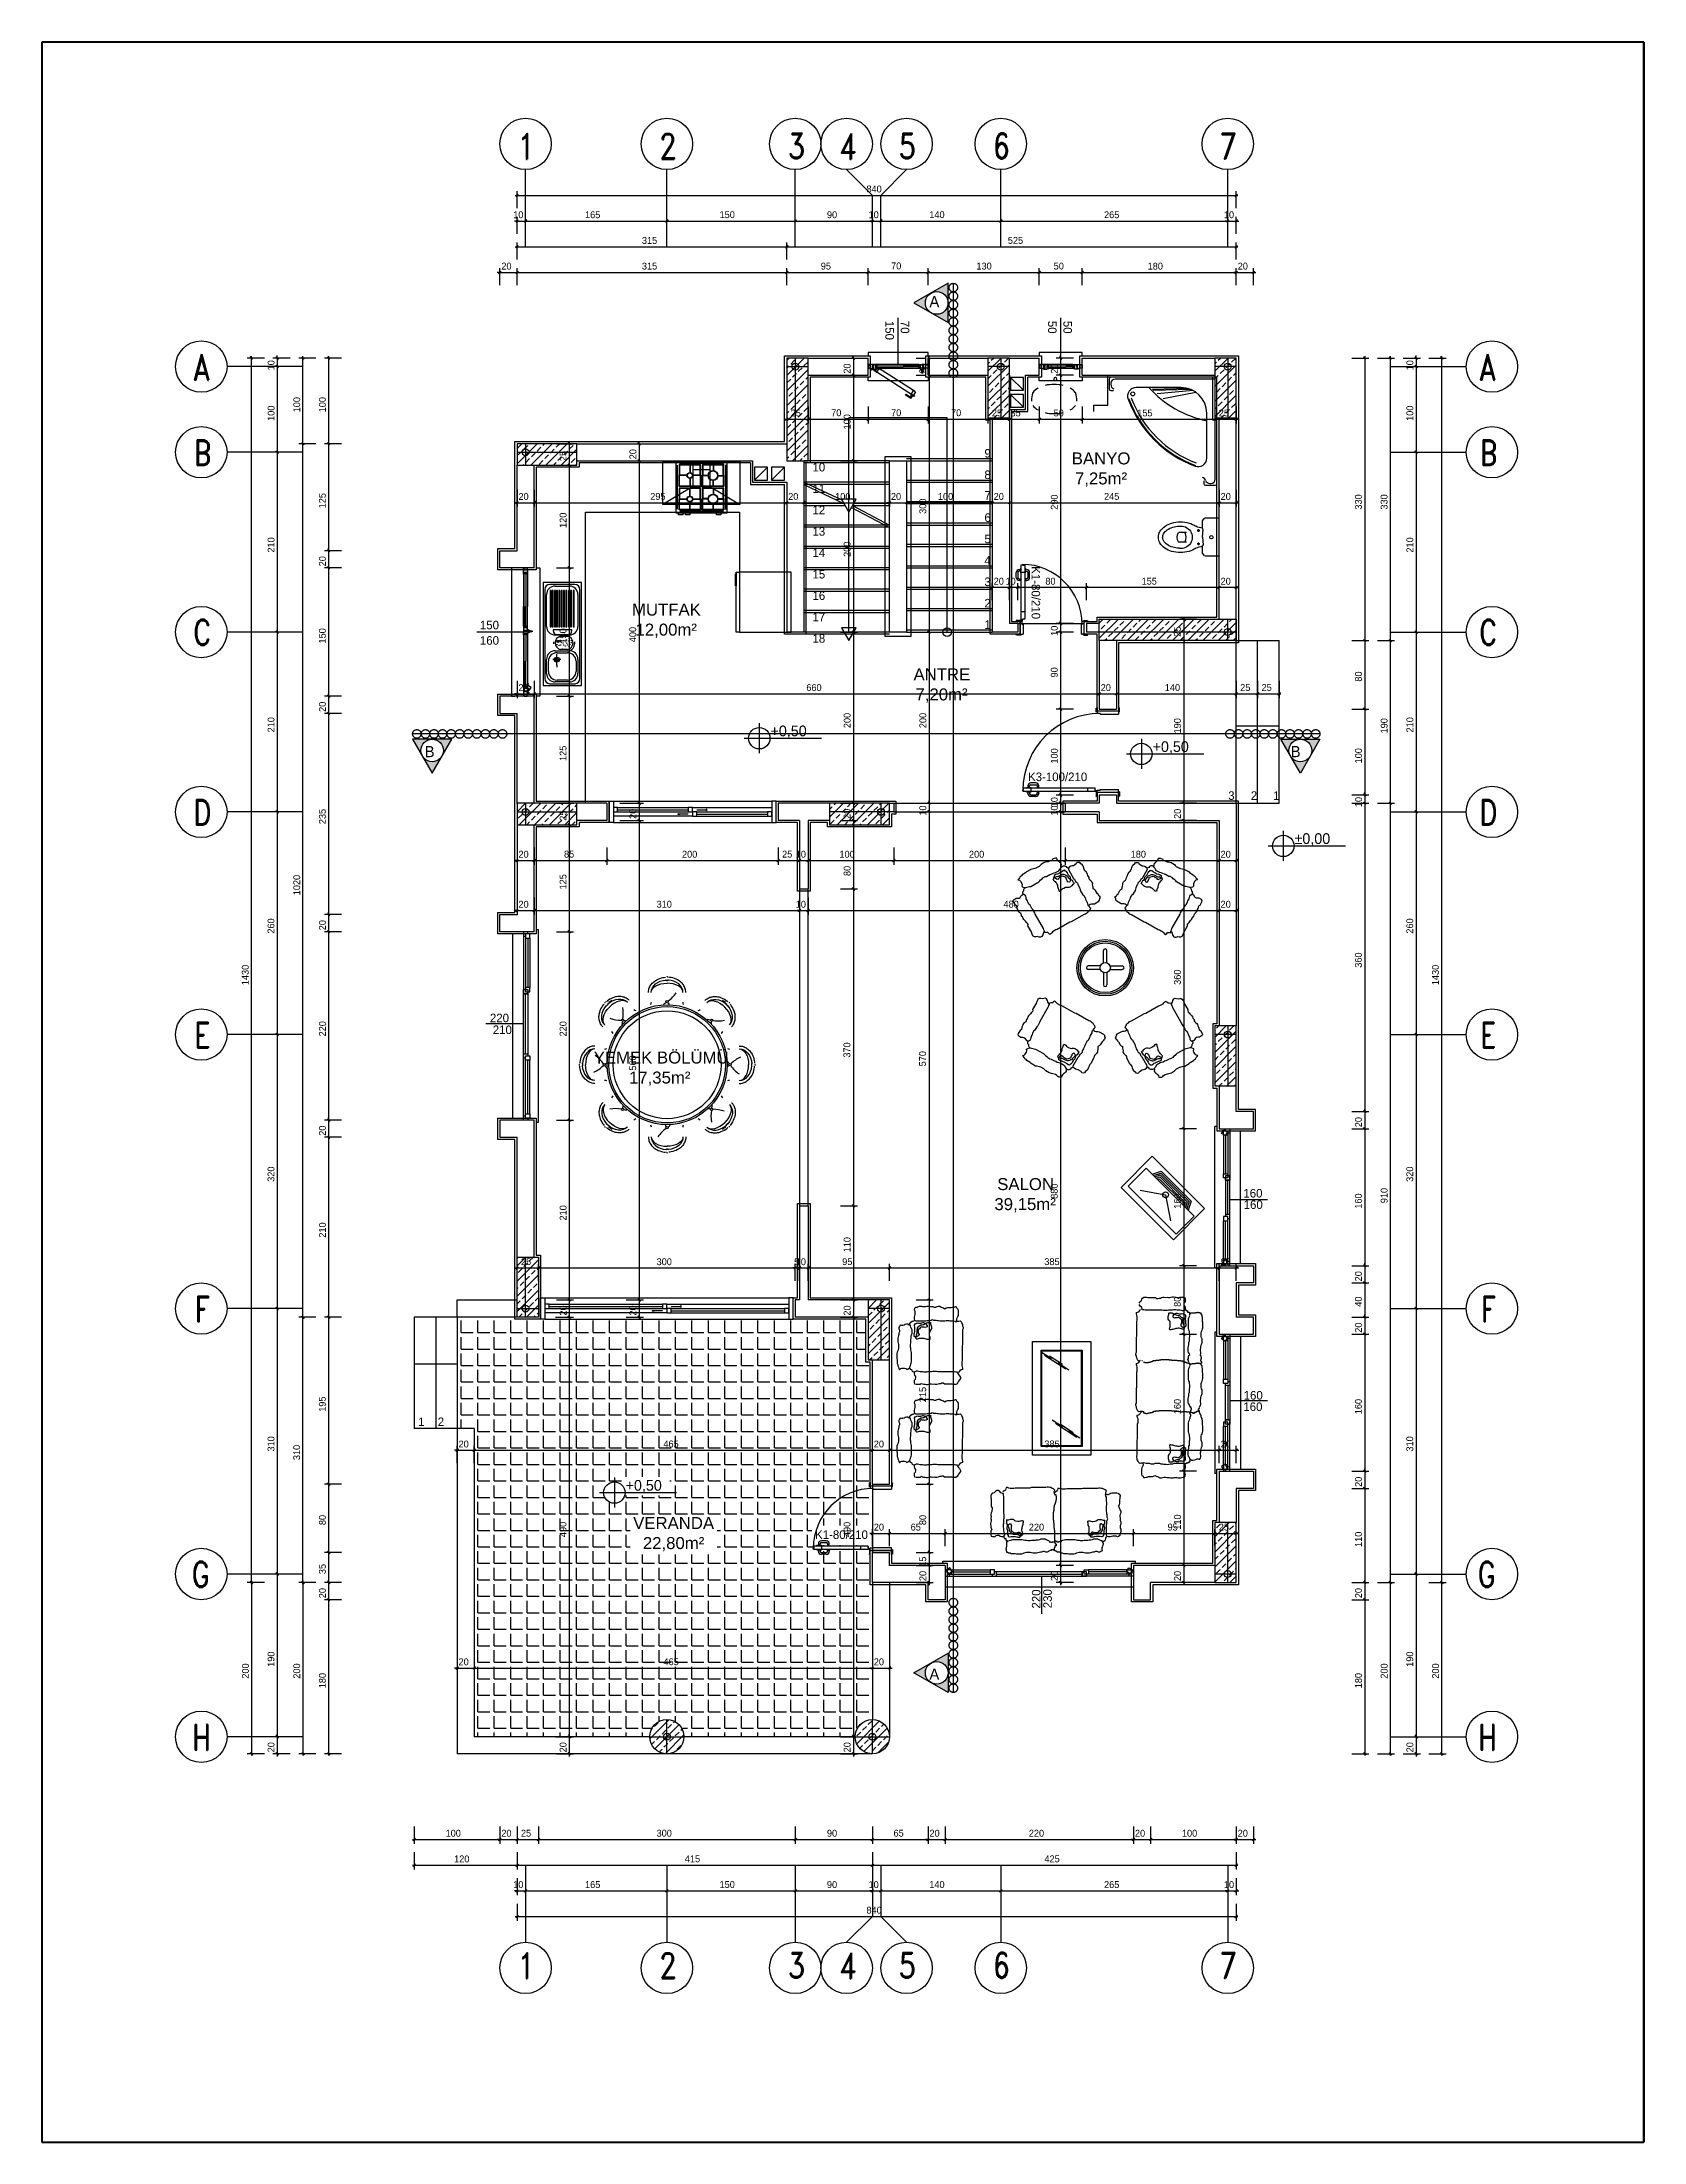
# Model space of a CAD drawing. Extents: x 182769.15 to 182771.38, y 101811.72 to 101812.21.
# Drawn here: x 182769.1488 to 182769.523, y 101811.7232 to 101812.2136 of the extents above; entities that cross this region are included whole.
import ezdxf

# ---------------------------------------------------------------- set-up
doc = ezdxf.new("R2010")
doc.units = 0
doc.header["$MEASUREMENT"] = 0
for name, pattern in [('DASHDOTX2', [50.8, 25.4, -12.7, 0, -12.7]), ('DOT3', [0.06, 0, -0.06]), ('DUZ', [500, 500]), ('HIDDEN', [0.375, 0.25, -0.125])]:
    doc.linetypes.add(name, pattern=pattern)
doc.layers.get('0').update_dxf_attribs({"color": 1, "linetype": 'DUZ'})
for name, color, linetype in [('AKS', 191, 'Continuous'), ('aks merkezleri', 1, 'Continuous'), ('AKS YAZI', 81, 'Continuous'), ('BALKON', 4, 'Continuous'), ('DENIZLIK', 25, 'Continuous'), ('DUVAR', 7, 'Continuous'), ('dış dikey', 2, 'Continuous'), ('IZDOT', 2, 'DOT3'), ('iç yatay', 3, 'Continuous'), ('KAPI', 3, 'Continuous'), ('kapı pen. yazısı', 1, 'Continuous'), ('kesit yazısı', 5, 'Continuous'), ('kesit çizgisi', 7, 'DASHDOTX2'), ('KOLON', 3, 'Continuous'), ('kot', 4, 'Continuous'), ('kot yazıları', 6, 'Continuous'), ('MERDIVEN', 3, 'Continuous'), ('OLCU', 3, 'Continuous'), ('PENCERE', 3, 'Continuous'), ('POZ', 3, 'Continuous'), ('SIVA', 1, 'Continuous'), ('TARAMA', 15, 'Continuous'), ('tefriş', 21, 'Continuous'), ('YAZıMAHAL', 4, 'Continuous')]:
    doc.layers.add(name, color=color, linetype=linetype)
doc.layers.add('Standard', color=7, linetype='Continuous', lineweight=25)
doc.styles.add('3', font='bgothl.ttf', dxfattribs={"height": 13})
doc.styles.add('ARIAL', font='arial.ttf', dxfattribs={"height": 10})
doc.styles.add('İÇ ÖLÇÜ', font='stylu.ttf', dxfattribs={"height": 8})
doc.styles.add('M2', font='', dxfattribs={"height": 10})
doc.styles.add('STYLE1', font='romand.shx', dxfattribs={"width": 0.8, "height": 0.125})
doc.styles.get('M2').set_extended_font_data('Turkish Arial')

msp = doc.modelspace()

# ---------------------------------------------------------------- texts
at = {"layer": 'AKS YAZI', "style": 'STYLE1', "width": 0.8}
for s, p in [('1', (182769.25985, 101812.18628, 0.00005)), ('2', (182769.2929, 101812.18628, 0.00005)), ('3', (182769.32296, 101812.18634, 0.00005)), ('4', (182769.33487, 101812.18628, 0.00005)), ('5', (182769.34883, 101812.18634, 0.00005)), ('6', (182769.37079, 101812.18634, 0.00005)), ('7', (182769.42378, 101812.18634, 0.00005)), ('A', (182769.18397, 101812.13469, 0.00005)), ('A', (182769.48436, 101812.13469, 0.00005)), ('B', (182769.18421, 101812.11469, 0.00005)), ('B', (182769.48459, 101812.11469, 0.00005)), ('C', (182769.18402, 101812.07275, 0.00005)), ('C', (182769.4844, 101812.07275, 0.00005)), ('D', (182769.18406, 101812.03069, 0.00005)), ('D', (182769.48445, 101812.03069, 0.00005)), ('E', (182769.18425, 101811.97869, 0.00005)), ('E', (182769.48463, 101811.97869, 0.00005)), ('F', (182769.18438, 101811.91469, 0.00005)), ('F', (182769.48477, 101811.91469, 0.00005)), ('G', (182769.18366, 101811.85275, 0.00005)), ('G', (182769.48404, 101811.85275, 0.00005)), ('H', (182769.18375, 101811.81469, 0.00005)), ('H', (182769.48414, 101811.81469, 0.00005)), ('1', (182769.25985, 101811.76137, 0.00005)), ('2', (182769.2929, 101811.76137, 0.00005)), ('3', (182769.32296, 101811.76143, 0.00005)), ('4', (182769.33487, 101811.76137, 0.00005)), ('5', (182769.34883, 101811.76143, 0.00005)), ('6', (182769.37079, 101811.76143, 0.00005)), ('7', (182769.42378, 101811.76143, 0.00005))]:
    msp.add_text(s, height=0.006, dxfattribs=at).set_placement(p)
at = {"layer": 'dış dikey', "color": 11, "style": 'İÇ ÖLÇÜ'}
for s, p in [('840', (182769.34134, 101812.1785)), ('10', (182769.25883, 101812.17248)), ('165', (182769.27561, 101812.17249)), ('150', (182769.30703, 101812.1725)), ('90', (182769.33211, 101812.17248)), ('10', (182769.34183, 101812.17248)), ('140', (182769.35603, 101812.1725)), ('265', (182769.39684, 101812.17249)), ('10', (182769.42483, 101812.17248)), ('315', (182769.28889, 101812.16649)), ('525', (182769.37436, 101812.1665)), ('20', (182769.25606, 101812.16048)), ('315', (182769.28889, 101812.16049)), ('95', (182769.33068, 101812.16049)), ('70', (182769.3471, 101812.16054)), ('130', (182769.36703, 101812.16049)), ('50', (182769.38508, 101812.1605)), ('180', (182769.40703, 101812.16048)), ('20', (182769.42806, 101812.16048)), ('100', (182769.24303, 101811.79448)), ('20', (182769.25606, 101811.79448)), ('25', (182769.26064, 101811.79449)), ('300', (182769.29232, 101811.79449)), ('90', (182769.33211, 101811.79448)), ('65', (182769.34767, 101811.79449)), ('20', (182769.35606, 101811.79448)), ('220', (182769.37927, 101811.79448)), ('20', (182769.40406, 101811.79448)), ('100', (182769.41503, 101811.79448)), ('20', (182769.42806, 101811.79448)), ('120', (182769.24503, 101811.78848)), ('415', (182769.29892, 101811.7885)), ('425', (182769.38292, 101811.7885)), ('10', (182769.25883, 101811.78248)), ('165', (182769.27561, 101811.78249)), ('150', (182769.30703, 101811.7825)), ('90', (182769.33211, 101811.78248)), ('10', (182769.34183, 101811.78248)), ('140', (182769.35603, 101811.7825)), ('265', (182769.39684, 101811.78249)), ('10', (182769.42483, 101811.78248)), ('840', (182769.34134, 101811.7765))]:
    msp.add_text(s, height=0.0016, dxfattribs=at).set_placement(p)
for s, p in [('10', (182769.20307, 101812.13693)), ('10', (182769.46907, 101812.13693)), ('100', (182769.20307, 101812.12514)), ('100', (182769.20907, 101812.12714)), ('100', (182769.21507, 101812.12714)), ('100', (182769.46907, 101812.12514)), ('125', (182769.21505, 101812.10471)), ('330', (182769.45705, 101812.10442)), ('330', (182769.46305, 101812.10442)), ('210', (182769.20307, 101812.09438)), ('210', (182769.46907, 101812.09438)), ('20', (182769.21507, 101812.09117)), ('150', (182769.21504, 101812.07314)), ('80', (182769.45706, 101812.06424)), ('20', (182769.21507, 101812.05717)), ('210', (182769.20307, 101812.05238)), ('190', (182769.46306, 101812.05214)), ('210', (182769.46907, 101812.05238)), ('100', (182769.45707, 101812.04514)), ('235', (182769.21505, 101812.03095)), ('10', (182769.45707, 101812.03493)), ('1020', (182769.20907, 101812.01435)), ('260', (182769.20305, 101812.00538)), ('260', (182769.46905, 101812.00538)), ('20', (182769.21507, 101812.00617)), ('360', (182769.45705, 101811.99742)), ('1430', (182769.19704, 101811.99335)), ('1430', (182769.47504, 101811.99335)), ('220', (182769.21507, 101811.98138)), ('20', (182769.21507, 101811.95817)), ('20', (182769.45707, 101811.96017)), ('320', (182769.20305, 101811.94742)), ('320', (182769.46905, 101811.94742)), ('910', (182769.46306, 101811.94242)), ('160', (182769.45705, 101811.94114)), ('210', (182769.21507, 101811.93438)), ('20', (182769.45707, 101811.92417)), ('40', (182769.45704, 101811.91825)), ('20', (182769.45707, 101811.91217)), ('195', (182769.21505, 101811.89371)), ('160', (182769.45705, 101811.89314)), ('310', (182769.20305, 101811.88442)), ('310', (182769.46905, 101811.88442)), ('310', (182769.20905, 101811.88242)), ('20', (182769.45707, 101811.87617)), ('80', (182769.21506, 101811.86724)), ('110', (182769.45707, 101811.86214)), ('35', (182769.21505, 101811.85579)), ('20', (182769.21507, 101811.85017)), ('20', (182769.45707, 101811.85017)), ('190', (182769.20306, 101811.83414)), ('190', (182769.46906, 101811.83414)), ('200', (182769.19707, 101811.83138)), ('200', (182769.20907, 101811.83138)), ('180', (182769.21506, 101811.82914)), ('180', (182769.45706, 101811.82914)), ('200', (182769.46307, 101811.83138)), ('200', (182769.47507, 101811.83138)), ('20', (182769.20307, 101811.81417)), ('20', (182769.46907, 101811.81417))]:
    msp.add_text(s, height=0.0016, rotation=90, dxfattribs=at).set_placement(p)
at = {"layer": 'iç yatay', "color": 11, "style": 'İÇ ÖLÇÜ'}
for s, p in [('20', (182769.33763, 101812.13617)), ('20', (182769.35531, 101812.13617)), ('20', (182769.38602, 101812.13617)), ('100', (182769.33763, 101812.12314)), ('25', (182769.27127, 101812.11574)), ('20', (182769.28758, 101812.11617)), ('300', (182769.3553, 101812.10342)), ('290', (182769.38601, 101812.10438)), ('120', (182769.27128, 101812.10014)), ('200', (182769.33763, 101812.09338)), ('150', (182769.27126, 101812.07314)), ('400', (182769.28755, 101812.07345)), ('10', (182769.38602, 101812.07493)), ('25', (182769.41477, 101812.07474)), ('90', (182769.38601, 101812.06521)), ('200', (182769.33763, 101812.05338)), ('200', (182769.35531, 101812.05338)), ('190', (182769.41478, 101812.05214)), ('125', (182769.27127, 101812.04571)), ('100', (182769.38602, 101812.0451)), ('25', (182769.27127, 101812.03174)), ('20', (182769.28758, 101812.03217)), ('20', (182769.33763, 101812.03217)), ('10', (182769.35531, 101812.03293)), ('10', (182769.38602, 101812.03489)), ('10', (182769.38602, 101812.03293)), ('20', (182769.41479, 101812.03217)), ('125', (182769.27127, 101812.01571)), ('80', (182769.33763, 101812.01884)), ('360', (182769.41477, 101811.99342)), ('220', (182769.27128, 101811.98137)), ('370', (182769.33757, 101811.97642)), ('560', (182769.28755, 101811.97339)), ('570', (182769.35524, 101811.97439)), ('880', (182769.38601, 101811.94345)), ('210', (182769.27128, 101811.93838)), ('160', (182769.41477, 101811.94113)), ('110', (182769.33763, 101811.93095)), ('80', (182769.41478, 101811.91821)), ('20', (182769.27128, 101811.91617)), ('20', (182769.28758, 101811.91617)), ('20', (182769.33763, 101811.91617)), ('215', (182769.35529, 101811.89595)), ('160', (182769.41477, 101811.89314)), ('490', (182769.27126, 101811.86445)), ('490', (182769.33761, 101811.86445)), ('80', (182769.3553, 101811.86724)), ('110', (182769.41479, 101811.86617)), ('15', (182769.35529, 101811.85751)), ('20', (182769.35531, 101811.85417)), ('20', (182769.38602, 101811.85419)), ('20', (182769.41479, 101811.85417)), ('20', (182769.27128, 101811.81417)), ('20', (182769.33763, 101811.81417))]:
    msp.add_text(s, height=0.0016, rotation=90, dxfattribs=at).set_placement(p)
for s, p in [('25', (182769.32364, 101812.12619)), ('70', (182769.3331, 101812.12624)), ('70', (182769.3471, 101812.12624)), ('70', (182769.3611, 101812.12624)), ('25', (182769.37064, 101812.12619)), ('35', (182769.37499, 101812.1262)), ('50', (182769.38507, 101812.12619)), ('155', (182769.4046, 101812.12619)), ('25', (182769.42364, 101812.12619)), ('20', (182769.26006, 101812.10669)), ('295', (182769.29084, 101812.10671)), ('20', (182769.32306, 101812.10669)), ('100', (182769.33403, 101812.10669)), ('20', (182769.34706, 101812.10669)), ('100', (182769.35803, 101812.10669)), ('20', (182769.37106, 101812.10669)), ('245', (182769.39684, 101812.10671)), ('20', (182769.42406, 101812.10669)), ('20', (182769.37106, 101812.08689)), ('10', (182769.37383, 101812.08689)), ('80', (182769.38313, 101812.08689)), ('155', (182769.40561, 101812.0869)), ('20', (182769.42406, 101812.08689)), ('20', (182769.26006, 101812.06205)), ('660', (182769.3273, 101812.06206)), ('20', (182769.39606, 101812.06205)), ('140', (182769.41103, 101812.06207)), ('25', (182769.42864, 101812.06207)), ('25', (182769.43364, 101812.06207)), ('20', (182769.26006, 101812.02313)), ('85', (182769.2707, 101812.02315)), ('200', (182769.29826, 101812.02313)), ('25', (182769.32164, 101812.02315)), ('10', (182769.32483, 101812.02313)), ('100', (182769.33503, 101812.02313)), ('200', (182769.36529, 101812.02313)), ('180', (182769.40306, 101812.02314)), ('20', (182769.42406, 101812.02313)), ('20', (182769.26006, 101812.01145)), ('310', (182769.29232, 101812.01146)), ('10', (182769.32483, 101812.01145)), ('480', (182769.37335, 101812.01147)), ('20', (182769.42406, 101812.01145)), ('25', (182769.26064, 101811.92797)), ('300', (182769.29232, 101811.92796)), ('5', (182769.32445, 101811.92797)), ('10', (182769.32483, 101811.92795)), ('95', (182769.33568, 101811.92797)), ('385', (182769.38289, 101811.92797)), ('20', (182769.42406, 101811.92795)), ('20', (182769.24606, 101811.88538)), ('465', (182769.29392, 101811.8854)), ('20', (182769.34306, 101811.88538)), ('385', (182769.38289, 101811.8854)), ('20', (182769.42406, 101811.88538)), ('20', (182769.34306, 101811.86597)), ('65', (182769.35167, 101811.86598)), ('220', (182769.37927, 101811.86597)), ('95', (182769.41168, 101811.86598)), ('25', (182769.42364, 101811.86598)), ('20', (182769.24606, 101811.83451)), ('465', (182769.29392, 101811.83453)), ('20', (182769.34306, 101811.83451))]:
    msp.add_text(s, height=0.0016, dxfattribs=at).set_placement(p)
at = {"layer": 'kapı pen. yazısı'}
for s, p in [('9', (182769.3689, 101812.11656)), ('10', (182769.32873, 101812.11333)), ('8', (182769.3689, 101812.11156)), ('11', (182769.32873, 101812.10833)), ('7', (182769.3689, 101812.10678)), ('12', (182769.32873, 101812.10333)), ('6 ', (182769.3689, 101812.10156)), ('13', (182769.32873, 101812.09833)), ('5', (182769.3689, 101812.09656)), ('14', (182769.32873, 101812.09333)), ('4', (182769.3689, 101812.09156)), ('15', (182769.32873, 101812.08833)), ('3', (182769.3689, 101812.08656)), ('16', (182769.32873, 101812.08333)), ('2 ', (182769.3689, 101812.08156)), ('17', (182769.32873, 101812.07833)), ('1', (182769.3689, 101812.07656)), ('18', (182769.32873, 101812.07333)), ('3', (182769.42584, 101812.03663)), ('2', (182769.43113, 101812.03663)), ('1', (182769.43635, 101812.03663)), ('220', (182769.25339, 101811.98469)), ('210', (182769.25406, 101811.98193)), ('160', (182769.42938, 101811.94375)), ('160', (182769.42945, 101811.94109)), ('160', (182769.42938, 101811.8939)), ('160', (182769.42945, 101811.89656)), ('1', (182769.23664, 101811.89037)), ('2', (182769.2412, 101811.89037))]:
    msp.add_text(s, height=0.002, dxfattribs=at).set_placement(p)
for s, p in [('220', (182769.38199, 101811.84776)), ('230', (182769.38464, 101811.84783))]:
    msp.add_text(s, height=0.002, rotation=90, dxfattribs=at).set_placement(p)
at = {"layer": 'kesit yazısı', "style": '3'}
for s, p in [('A', (182769.35604, 101812.15169)), ('B', (182769.23815, 101812.0466)), ('B', (182769.44044, 101812.0466)), ('A', (182769.35604, 101811.83114))]:
    msp.add_text(s, height=0.0026, dxfattribs=at).set_placement(p)
at = {"layer": 'kot yazıları'}
for s, p in [('+0,50', (182769.31893, 101812.05148)), ('+0,50', (182769.40818, 101812.04781)), ('%%P0,00', (182769.44133, 101812.02633)), ('+0,50', (182769.28508, 101811.87528))]:
    msp.add_text(s, height=0.0025, dxfattribs=at).set_placement(p)
at = {"layer": 'POZ', "style": 'M2', "flags": 4}
for tag, p, s in [('150', (182769.34575, 101812.1485), '150'), ('70', (182769.34935, 101812.1485), '70'), ('50', (182769.38375, 101812.1485), '50'), ('50', (182769.38735, 101812.1485), '50'), ('K1-80/210', (182769.37991, 101812.0912), 'K1-80/210')]:
    msp.add_attdef(tag, p, s, height=0.002, rotation=270, dxfattribs=at)
for tag, p, s in [('150', (182769.25105, 101812.07646), '150'), ('160', (182769.25105, 101812.07286), '150'), ('K3-100/210', (182769.37909, 101812.04101), 'K3-100/210'), ('K1-80/210', (182769.32934, 101811.86401), 'K1-80/210')]:
    msp.add_attdef(tag, p, s, height=0.002, dxfattribs=at)
at = {"layer": 'YAZıMAHAL', "style": 'ARIAL'}
for s, p in [('BANYO', (182769.3893, 101812.11498)), ('7,25m²', (182769.39005, 101812.1103)), ('MUTFAK', (182769.28658, 101812.07967)), ('12,00m²', (182769.2874, 101812.07499)), ('ANTRE', (182769.35234, 101812.06454)), ('7,20', (182769.35279, 101812.05986)), ('m²', (182769.3604, 101812.05986)), ('YEMEK BÖLÜMÜ', (182769.27763, 101811.97505)), ('17,35m²', (182769.28588, 101811.97037)), ('SALON', (182769.37189, 101811.94549)), ('39,15m²', (182769.37123, 101811.94081)), ('VERANDA', (182769.28685, 101811.86633)), ('22,80m²', (182769.28912, 101811.86165))]:
    msp.add_text(s, height=0.0028, dxfattribs=at).set_placement(p)

# ---------------------------------------------------------------- hatches: boundary and pattern name
at = {"layer": 'kesit yazısı'}
h = msp.add_hatch(color=256, dxfattribs=at)
h.paths.add_polyline_path([(182769.35243, 101812.15269), (182769.35643, 101812.15498, 0.575071), (182769.35643, 101812.1504)])
h.paths.add_polyline_path([(182769.35776, 101812.15534, 0.129049), (182769.35646, 101812.155), (182769.36043, 101812.15727), (182769.36043, 101812.15269), (182769.36043, 101812.1481), (182769.35646, 101812.15038, 0.129049), (182769.35776, 101812.15004, 1)])
h = msp.add_hatch(color=256, dxfattribs=at)
h.paths.add_polyline_path([(182769.23991, 101812.04283), (182769.23762, 101812.04683, 0.575071), (182769.24221, 101812.04683)])
h.paths.add_polyline_path([(182769.23726, 101812.04816, 0.129049), (182769.23761, 101812.04686), (182769.23533, 101812.05083), (182769.23991, 101812.05083), (182769.2445, 101812.05083), (182769.24222, 101812.04686, 0.129049), (182769.24257, 101812.04816, 1)])
h = msp.add_hatch(color=256, dxfattribs=at)
h.paths.add_polyline_path([(182769.44269, 101812.04283), (182769.44498, 101812.04683, -0.575071), (182769.4404, 101812.04683)])
h.paths.add_polyline_path([(182769.44534, 101812.04816, -0.129049), (182769.445, 101812.04686), (182769.44727, 101812.05083), (182769.44269, 101812.05083), (182769.43811, 101812.05083), (182769.44038, 101812.04686, -0.129049), (182769.44004, 101812.04816, -1)])
h = msp.add_hatch(color=256, dxfattribs=at)
h.paths.add_polyline_path([(182769.35243, 101811.83274), (182769.35643, 101811.83045, -0.575071), (182769.35643, 101811.83503)])
h.paths.add_polyline_path([(182769.35776, 101811.83009, -0.129049), (182769.35646, 101811.83043), (182769.36043, 101811.82816), (182769.36043, 101811.83274), (182769.36043, 101811.83732), (182769.35646, 101811.83505, -0.129049), (182769.35776, 101811.83539, -1)])

# ---------------------------------------------------------------- linework, layer by layer
at = {"color": 0, "linetype": 'ByBlock'}
for p, q in [((182769.26002, 101812.17812), (182769.25942, 101812.17752)), ((182769.42742, 101812.17752), (182769.42802, 101812.17812)), ((182769.25942, 101812.17152), (182769.26002, 101812.17212)), ((182769.26202, 101812.17212), (182769.26142, 101812.17152)), ((182769.26202, 101812.17212), (182769.26142, 101812.17152)), ((182769.29502, 101812.17212), (182769.29442, 101812.17152)), ((182769.29442, 101812.17152), (182769.29502, 101812.17212)), ((182769.32502, 101812.17212), (182769.32442, 101812.17152)), ((182769.32442, 101812.17152), (182769.32502, 101812.17212)), ((182769.34242, 101812.17152), (182769.34302, 101812.17212)), ((182769.34242, 101812.17152), (182769.34302, 101812.17212)), ((182769.34502, 101812.17212), (182769.34442, 101812.17152)), ((182769.34502, 101812.17212), (182769.34442, 101812.17152)), ((182769.37302, 101812.17212), (182769.37242, 101812.17152)), ((182769.37242, 101812.17152), (182769.37302, 101812.17212)), ((182769.42542, 101812.17152), (182769.42602, 101812.17212)), ((182769.42542, 101812.17152), (182769.42602, 101812.17212)), ((182769.42802, 101812.17212), (182769.42742, 101812.17152)), ((182769.26002, 101812.16612), (182769.25942, 101812.16552)), ((182769.32302, 101812.16612), (182769.32242, 101812.16552)), ((182769.32242, 101812.16552), (182769.32302, 101812.16612)), ((182769.42742, 101812.16552), (182769.42802, 101812.16612)), ((182769.25542, 101812.15952), (182769.25602, 101812.16012)), ((182769.26002, 101812.16012), (182769.25942, 101812.15952)), ((182769.26002, 101812.16012), (182769.25942, 101812.15952)), ((182769.32302, 101812.16012), (182769.32242, 101812.15952)), ((182769.32242, 101812.15952), (182769.32302, 101812.16012)), ((182769.34202, 101812.16012), (182769.34142, 101812.15952)), ((182769.34142, 101812.15952), (182769.34202, 101812.16012)), ((182769.35602, 101812.16012), (182769.35542, 101812.15952)), ((182769.35542, 101812.15952), (182769.35602, 101812.16012)), ((182769.38202, 101812.16012), (182769.38142, 101812.15952)), ((182769.38142, 101812.15952), (182769.38202, 101812.16012)), ((182769.39202, 101812.16012), (182769.39142, 101812.15952)), ((182769.39142, 101812.15952), (182769.39202, 101812.16012)), ((182769.42742, 101812.15952), (182769.42802, 101812.16012)), ((182769.42742, 101812.15952), (182769.42802, 101812.16012)), ((182769.43202, 101812.16012), (182769.43142, 101812.15952)), ((182769.19802, 101812.13952), (182769.19742, 101812.14012)), ((182769.20342, 101812.14012), (182769.20402, 101812.13952)), ((182769.20402, 101812.13752), (182769.20342, 101812.13812)), ((182769.20402, 101812.13752), (182769.20342, 101812.13812)), ((182769.21002, 101812.13952), (182769.20942, 101812.14012)), ((182769.21602, 101812.13952), (182769.21542, 101812.14012)), ((182769.33799, 101812.14012), (182769.33859, 101812.13952)), ((182769.35566, 101812.14012), (182769.35626, 101812.13952)), ((182769.38637, 101812.14012), (182769.38697, 101812.13952)), ((182769.45802, 101812.13952), (182769.45742, 101812.14012)), ((182769.46402, 101812.13952), (182769.46342, 101812.14012)), ((182769.46942, 101812.14012), (182769.47002, 101812.13952)), ((182769.47002, 101812.13752), (182769.46942, 101812.13812)), ((182769.47002, 101812.13752), (182769.46942, 101812.13812)), ((182769.47602, 101812.13952), (182769.47542, 101812.14012)), ((182769.33859, 101812.13552), (182769.33799, 101812.13612)), ((182769.33859, 101812.13552), (182769.33799, 101812.13612)), ((182769.35626, 101812.13552), (182769.35566, 101812.13612)), ((182769.35626, 101812.13552), (182769.35566, 101812.13612)), ((182769.38697, 101812.13552), (182769.38637, 101812.13612)), ((182769.38697, 101812.13552), (182769.38637, 101812.13612)), ((182769.32302, 101812.12582), (182769.32242, 101812.12522)), ((182769.32802, 101812.12582), (182769.32742, 101812.12522)), ((182769.32742, 101812.12522), (182769.32802, 101812.12582)), ((182769.34202, 101812.12582), (182769.34142, 101812.12522)), ((182769.34142, 101812.12522), (182769.34202, 101812.12582)), ((182769.35602, 101812.12582), (182769.35542, 101812.12522)), ((182769.35542, 101812.12522), (182769.35602, 101812.12582)), ((182769.37002, 101812.12582), (182769.36942, 101812.12522)), ((182769.36942, 101812.12522), (182769.37002, 101812.12582)), ((182769.37502, 101812.12582), (182769.37442, 101812.12522)), ((182769.37442, 101812.12522), (182769.37502, 101812.12582)), ((182769.38202, 101812.12582), (182769.38142, 101812.12522)), ((182769.38142, 101812.12522), (182769.38202, 101812.12582)), ((182769.392, 101812.12582), (182769.3914, 101812.12522)), ((182769.3914, 101812.12522), (182769.392, 101812.12582)), ((182769.42302, 101812.12582), (182769.42242, 101812.12522)), ((182769.42242, 101812.12522), (182769.42302, 101812.12582)), ((182769.42742, 101812.12522), (182769.42802, 101812.12582)), ((182769.20402, 101812.11752), (182769.20342, 101812.11812)), ((182769.20342, 101812.11812), (182769.20402, 101812.11752)), ((182769.20942, 101812.12012), (182769.21002, 101812.11952)), ((182769.21002, 101812.11952), (182769.20942, 101812.12012)), ((182769.21602, 101812.11952), (182769.21542, 101812.12012)), ((182769.21542, 101812.12012), (182769.21602, 101812.11952)), ((182769.27223, 101812.11952), (182769.27163, 101812.12012)), ((182769.28793, 101812.12012), (182769.28853, 101812.11952)), ((182769.47002, 101812.11752), (182769.46942, 101812.11812)), ((182769.46942, 101812.11812), (182769.47002, 101812.11752)), ((182769.27223, 101812.11452), (182769.27163, 101812.11512)), ((182769.27163, 101812.11512), (182769.27223, 101812.11452)), ((182769.28853, 101812.11552), (182769.28793, 101812.11612)), ((182769.28853, 101812.11552), (182769.28793, 101812.11612)), ((182769.33859, 101812.11552), (182769.33799, 101812.11612)), ((182769.33799, 101812.11612), (182769.33859, 101812.11552)), ((182769.25942, 101812.10574), (182769.26002, 101812.10634)), ((182769.26402, 101812.10634), (182769.26342, 101812.10574)), ((182769.26402, 101812.10634), (182769.26342, 101812.10574)), ((182769.32242, 101812.10574), (182769.32302, 101812.10634)), ((182769.32242, 101812.10574), (182769.32302, 101812.10634)), ((182769.32702, 101812.10634), (182769.32642, 101812.10574)), ((182769.32702, 101812.10634), (182769.32642, 101812.10574)), ((182769.34642, 101812.10574), (182769.34702, 101812.10634)), ((182769.34642, 101812.10574), (182769.34702, 101812.10634)), ((182769.35102, 101812.10634), (182769.35042, 101812.10574)), ((182769.35102, 101812.10634), (182769.35042, 101812.10574)), ((182769.37042, 101812.10574), (182769.37102, 101812.10634)), ((182769.37042, 101812.10574), (182769.37102, 101812.10634)), ((182769.37502, 101812.10634), (182769.37442, 101812.10574)), ((182769.37502, 101812.10634), (182769.37442, 101812.10574)), ((182769.42342, 101812.10574), (182769.42402, 101812.10634)), ((182769.42342, 101812.10574), (182769.42402, 101812.10634)), ((182769.42802, 101812.10634), (182769.42742, 101812.10574)), ((182769.21542, 101812.09512), (182769.21602, 101812.09452)), ((182769.21542, 101812.09512), (182769.21602, 101812.09452)), ((182769.21602, 101812.09052), (182769.21542, 101812.09112)), ((182769.21602, 101812.09052), (182769.21542, 101812.09112)), ((182769.27223, 101812.09052), (182769.27163, 101812.09112)), ((182769.27163, 101812.09112), (182769.27223, 101812.09052)), ((182769.37042, 101812.08593), (182769.37102, 101812.08653)), ((182769.37502, 101812.08653), (182769.37442, 101812.08593)), ((182769.37442, 101812.08593), (182769.37502, 101812.08653)), ((182769.37702, 101812.08653), (182769.37642, 101812.08593)), ((182769.37702, 101812.08653), (182769.37642, 101812.08593)), ((182769.39242, 101812.08593), (182769.39302, 101812.08653)), ((182769.39302, 101812.08653), (182769.39242, 101812.08593)), ((182769.42342, 101812.08593), (182769.42402, 101812.08653)), ((182769.42342, 101812.08593), (182769.42402, 101812.08653)), ((182769.42802, 101812.08653), (182769.42742, 101812.08593)), ((182769.38637, 101812.07812), (182769.38697, 101812.07752)), ((182769.38637, 101812.07812), (182769.38697, 101812.07752)), ((182769.41574, 101812.07852), (182769.41514, 101812.07912)), ((182769.20402, 101812.07552), (182769.20342, 101812.07612)), ((182769.20342, 101812.07612), (182769.20402, 101812.07552)), ((182769.33859, 101812.07552), (182769.33799, 101812.07612)), ((182769.33799, 101812.07612), (182769.33859, 101812.07552)), ((182769.35626, 101812.07552), (182769.35566, 101812.07612)), ((182769.35566, 101812.07612), (182769.35626, 101812.07552)), ((182769.38697, 101812.07552), (182769.38637, 101812.07612)), ((182769.38697, 101812.07552), (182769.38637, 101812.07612)), ((182769.41574, 101812.07352), (182769.41514, 101812.07412)), ((182769.41514, 101812.07412), (182769.41574, 101812.07352)), ((182769.45802, 101812.07352), (182769.45742, 101812.07412)), ((182769.45742, 101812.07412), (182769.45802, 101812.07352)), ((182769.46342, 101812.07412), (182769.46402, 101812.07352)), ((182769.46402, 101812.07352), (182769.46342, 101812.07412)), ((182769.47002, 101812.07552), (182769.46942, 101812.07612)), ((182769.46942, 101812.07612), (182769.47002, 101812.07552)), ((182769.21542, 101812.06112), (182769.21602, 101812.06052)), ((182769.21542, 101812.06112), (182769.21602, 101812.06052)), ((182769.25942, 101812.0611), (182769.26002, 101812.0617)), ((182769.26402, 101812.0617), (182769.26342, 101812.0611)), ((182769.26402, 101812.0617), (182769.26342, 101812.0611)), ((182769.27223, 101812.06052), (182769.27163, 101812.06112)), ((182769.27163, 101812.06112), (182769.27223, 101812.06052)), ((182769.38697, 101812.05752), (182769.38637, 101812.05812)), ((182769.38637, 101812.05812), (182769.38697, 101812.05752)), ((182769.39542, 101812.0611), (182769.39602, 101812.0617)), ((182769.39542, 101812.0611), (182769.39602, 101812.0617)), ((182769.40002, 101812.0617), (182769.39942, 101812.0611)), ((182769.40002, 101812.0617), (182769.39942, 101812.0611)), ((182769.42802, 101812.0617), (182769.42742, 101812.0611)), ((182769.42742, 101812.0611), (182769.42802, 101812.0617)), ((182769.43302, 101812.0617), (182769.43242, 101812.0611)), ((182769.43242, 101812.0611), (182769.43302, 101812.0617)), ((182769.43742, 101812.0611), (182769.43802, 101812.0617)), ((182769.45802, 101812.05752), (182769.45742, 101812.05812)), ((182769.45742, 101812.05812), (182769.45802, 101812.05752)), ((182769.21602, 101812.05652), (182769.21542, 101812.05712)), ((182769.21602, 101812.05652), (182769.21542, 101812.05712)), ((182769.45742, 101812.03812), (182769.45802, 101812.03752)), ((182769.45742, 101812.03812), (182769.45802, 101812.03752)), ((182769.20402, 101812.03352), (182769.20342, 101812.03412)), ((182769.20342, 101812.03412), (182769.20402, 101812.03352)), ((182769.27223, 101812.03552), (182769.27163, 101812.03612)), ((182769.27163, 101812.03612), (182769.27223, 101812.03552)), ((182769.28793, 101812.03612), (182769.28853, 101812.03552)), ((182769.28793, 101812.03612), (182769.28853, 101812.03552)), ((182769.33799, 101812.03612), (182769.33859, 101812.03552)), ((182769.33799, 101812.03612), (182769.33859, 101812.03552)), ((182769.35566, 101812.03612), (182769.35626, 101812.03552)), ((182769.35566, 101812.03612), (182769.35626, 101812.03552)), ((182769.35626, 101812.03352), (182769.35566, 101812.03412)), ((182769.35626, 101812.03352), (182769.35566, 101812.03412)), ((182769.38637, 101812.03804), (182769.38697, 101812.03744)), ((182769.38637, 101812.03804), (182769.38697, 101812.03744)), ((182769.38637, 101812.03612), (182769.38697, 101812.03552)), ((182769.38697, 101812.03552), (182769.38637, 101812.03612)), ((182769.38697, 101812.03352), (182769.38637, 101812.03412)), ((182769.38697, 101812.03352), (182769.38637, 101812.03412)), ((182769.41514, 101812.03612), (182769.41574, 101812.03552)), ((182769.41514, 101812.03612), (182769.41574, 101812.03552)), ((182769.45802, 101812.03552), (182769.45742, 101812.03612)), ((182769.45802, 101812.03552), (182769.45742, 101812.03612)), ((182769.46342, 101812.03612), (182769.46402, 101812.03552)), ((182769.46402, 101812.03552), (182769.46342, 101812.03612)), ((182769.47002, 101812.03352), (182769.46942, 101812.03412)), ((182769.46942, 101812.03412), (182769.47002, 101812.03352)), ((182769.27223, 101812.03052), (182769.27163, 101812.03112)), ((182769.27163, 101812.03112), (182769.27223, 101812.03052)), ((182769.28853, 101812.03152), (182769.28793, 101812.03212)), ((182769.28853, 101812.03152), (182769.28793, 101812.03212)), ((182769.33859, 101812.03152), (182769.33799, 101812.03212)), ((182769.33859, 101812.03152), (182769.33799, 101812.03212)), ((182769.41574, 101812.03152), (182769.41514, 101812.03212)), ((182769.41574, 101812.03152), (182769.41514, 101812.03212)), ((182769.25942, 101812.02218), (182769.26002, 101812.02278)), ((182769.26402, 101812.02278), (182769.26342, 101812.02218)), ((182769.26402, 101812.02278), (182769.26342, 101812.02218)), ((182769.281, 101812.02278), (182769.2804, 101812.02218)), ((182769.2804, 101812.02218), (182769.281, 101812.02278)), ((182769.32102, 101812.02278), (182769.32042, 101812.02218)), ((182769.32042, 101812.02218), (182769.32102, 101812.02278)), ((182769.32542, 101812.02218), (182769.32602, 101812.02278)), ((182769.32542, 101812.02218), (182769.32602, 101812.02278)), ((182769.32802, 101812.02278), (182769.32742, 101812.02218)), ((182769.32802, 101812.02278), (182769.32742, 101812.02218)), ((182769.34802, 101812.02278), (182769.34742, 101812.02218)), ((182769.34742, 101812.02218), (182769.34802, 101812.02278)), ((182769.38806, 101812.02278), (182769.38746, 101812.02218)), ((182769.38746, 101812.02218), (182769.38806, 101812.02278)), ((182769.42342, 101812.02218), (182769.42402, 101812.02278)), ((182769.42342, 101812.02218), (182769.42402, 101812.02278)), ((182769.42802, 101812.02278), (182769.42742, 101812.02218)), ((182769.33859, 101812.01552), (182769.33799, 101812.01612)), ((182769.33799, 101812.01612), (182769.33859, 101812.01552)), ((182769.21542, 101812.01012), (182769.21602, 101812.00952)), ((182769.21542, 101812.01012), (182769.21602, 101812.00952)), ((182769.25942, 101812.0105), (182769.26002, 101812.0111)), ((182769.26402, 101812.0111), (182769.26342, 101812.0105)), ((182769.26402, 101812.0111), (182769.26342, 101812.0105)), ((182769.32542, 101812.0105), (182769.32602, 101812.0111)), ((182769.32542, 101812.0105), (182769.32602, 101812.0111)), ((182769.32802, 101812.0111), (182769.32742, 101812.0105)), ((182769.32802, 101812.0111), (182769.32742, 101812.0105)), ((182769.42342, 101812.0105), (182769.42402, 101812.0111)), ((182769.42342, 101812.0105), (182769.42402, 101812.0111)), ((182769.42802, 101812.0111), (182769.42742, 101812.0105)), ((182769.21602, 101812.00552), (182769.21542, 101812.00612)), ((182769.21602, 101812.00552), (182769.21542, 101812.00612)), ((182769.27223, 101812.00552), (182769.27163, 101812.00612)), ((182769.27163, 101812.00612), (182769.27223, 101812.00552)), ((182769.20402, 101811.98152), (182769.20342, 101811.98212)), ((182769.20342, 101811.98212), (182769.20402, 101811.98152)), ((182769.47002, 101811.98152), (182769.46942, 101811.98212)), ((182769.46942, 101811.98212), (182769.47002, 101811.98152)), ((182769.21542, 101811.96212), (182769.21602, 101811.96152)), ((182769.21542, 101811.96212), (182769.21602, 101811.96152)), ((182769.27223, 101811.96152), (182769.27163, 101811.96212)), ((182769.27163, 101811.96212), (182769.27223, 101811.96152)), ((182769.41574, 101811.95952), (182769.41514, 101811.96012)), ((182769.41514, 101811.96012), (182769.41574, 101811.95952)), ((182769.45742, 101811.96412), (182769.45802, 101811.96352)), ((182769.45742, 101811.96412), (182769.45802, 101811.96352)), ((182769.45802, 101811.95952), (182769.45742, 101811.96012)), ((182769.45802, 101811.95952), (182769.45742, 101811.96012)), ((182769.21602, 101811.95752), (182769.21542, 101811.95812)), ((182769.21602, 101811.95752), (182769.21542, 101811.95812)), ((182769.33859, 101811.94152), (182769.33799, 101811.94212)), ((182769.33799, 101811.94212), (182769.33859, 101811.94152)), ((182769.26002, 101811.9276), (182769.25942, 101811.927)), ((182769.26502, 101811.9276), (182769.26442, 101811.927)), ((182769.26442, 101811.927), (182769.26502, 101811.9276)), ((182769.32442, 101811.927), (182769.32502, 101811.9276)), ((182769.32442, 101811.927), (182769.32502, 101811.9276)), ((182769.32542, 101811.927), (182769.32602, 101811.9276)), ((182769.32602, 101811.9276), (182769.32542, 101811.927)), ((182769.32802, 101811.9276), (182769.32742, 101811.927)), ((182769.32802, 101811.9276), (182769.32742, 101811.927)), ((182769.34702, 101811.9276), (182769.34642, 101811.927)), ((182769.34642, 101811.927), (182769.34702, 101811.9276)), ((182769.41574, 101811.92751), (182769.41514, 101811.92811)), ((182769.41514, 101811.92811), (182769.41574, 101811.92751)), ((182769.42342, 101811.927), (182769.42402, 101811.9276)), ((182769.42342, 101811.927), (182769.42402, 101811.9276)), ((182769.42802, 101811.9276), (182769.42742, 101811.927)), ((182769.45742, 101811.92812), (182769.45802, 101811.92752)), ((182769.45742, 101811.92812), (182769.45802, 101811.92752)), ((182769.45802, 101811.92352), (182769.45742, 101811.92412)), ((182769.45802, 101811.92352), (182769.45742, 101811.92412)), ((182769.20402, 101811.91752), (182769.20342, 101811.91812)), ((182769.20342, 101811.91812), (182769.20402, 101811.91752)), ((182769.20942, 101811.91612), (182769.21002, 101811.91552)), ((182769.21002, 101811.91552), (182769.20942, 101811.91612)), ((182769.21602, 101811.91552), (182769.21542, 101811.91612)), ((182769.21542, 101811.91612), (182769.21602, 101811.91552)), ((182769.27163, 101811.92012), (182769.27223, 101811.91952)), ((182769.27163, 101811.92012), (182769.27223, 101811.91952)), ((182769.27223, 101811.91552), (182769.27163, 101811.91612)), ((182769.27223, 101811.91552), (182769.27163, 101811.91612)), ((182769.28793, 101811.92012), (182769.28853, 101811.91952)), ((182769.28793, 101811.92012), (182769.28853, 101811.91952)), ((182769.28853, 101811.91552), (182769.28793, 101811.91612)), ((182769.33799, 101811.92012), (182769.33859, 101811.91952)), ((182769.33799, 101811.92012), (182769.33859, 101811.91952)), ((182769.33859, 101811.91552), (182769.33799, 101811.91612)), ((182769.33859, 101811.91552), (182769.33799, 101811.91612)), ((182769.35626, 101811.91952), (182769.35566, 101811.92012)), ((182769.35566, 101811.92012), (182769.35626, 101811.91952)), ((182769.45742, 101811.91612), (182769.45802, 101811.91552)), ((182769.45742, 101811.91612), (182769.45802, 101811.91552)), ((182769.47002, 101811.91752), (182769.46942, 101811.91812)), ((182769.46942, 101811.91812), (182769.47002, 101811.91752)), ((182769.41574, 101811.91148), (182769.41514, 101811.91208)), ((182769.41514, 101811.91208), (182769.41574, 101811.91148)), ((182769.45802, 101811.91152), (182769.45742, 101811.91212)), ((182769.45802, 101811.91152), (182769.45742, 101811.91212)), ((182769.24542, 101811.88443), (182769.24602, 101811.88503)), ((182769.25002, 101811.88503), (182769.24942, 101811.88443)), ((182769.25002, 101811.88503), (182769.24942, 101811.88443)), ((182769.34242, 101811.88443), (182769.34302, 101811.88503)), ((182769.34242, 101811.88443), (182769.34302, 101811.88503)), ((182769.34702, 101811.88503), (182769.34642, 101811.88443)), ((182769.34702, 101811.88503), (182769.34642, 101811.88443)), ((182769.42342, 101811.88443), (182769.42402, 101811.88503)), ((182769.42342, 101811.88443), (182769.42402, 101811.88503)), ((182769.42801, 101811.88503), (182769.42741, 101811.88443)), ((182769.21602, 101811.87652), (182769.21542, 101811.87712)), ((182769.21542, 101811.87712), (182769.21602, 101811.87652)), ((182769.35626, 101811.87653), (182769.35566, 101811.87713)), ((182769.35566, 101811.87713), (182769.35626, 101811.87653)), ((182769.41574, 101811.87958), (182769.41514, 101811.88018)), ((182769.41514, 101811.88018), (182769.41574, 101811.87958)), ((182769.45742, 101811.88012), (182769.45802, 101811.87952)), ((182769.45742, 101811.88012), (182769.45802, 101811.87952)), ((182769.45802, 101811.87552), (182769.45742, 101811.87612)), ((182769.45802, 101811.87552), (182769.45742, 101811.87612)), ((182769.34242, 101811.86501), (182769.34302, 101811.86561)), ((182769.34702, 101811.86561), (182769.34642, 101811.86501)), ((182769.34702, 101811.86561), (182769.34642, 101811.86501)), ((182769.36001, 101811.86561), (182769.35941, 101811.86501)), ((182769.35941, 101811.86501), (182769.36001, 101811.86561)), ((182769.40402, 101811.86561), (182769.40342, 101811.86501)), ((182769.40342, 101811.86501), (182769.40402, 101811.86561)), ((182769.42302, 101811.86561), (182769.42242, 101811.86501)), ((182769.42242, 101811.86501), (182769.42302, 101811.86561)), ((182769.42742, 101811.86501), (182769.42802, 101811.86561)), ((182769.21602, 101811.86052), (182769.21542, 101811.86112)), ((182769.21542, 101811.86112), (182769.21602, 101811.86052)), ((182769.35566, 101811.86112), (182769.35626, 101811.86052)), ((182769.35566, 101811.86112), (182769.35626, 101811.86052)), ((182769.35566, 101811.85812), (182769.35626, 101811.85752)), ((182769.35626, 101811.85752), (182769.35566, 101811.85812)), ((182769.38637, 101811.85814), (182769.38697, 101811.85754)), ((182769.38637, 101811.85814), (182769.38697, 101811.85754)), ((182769.41514, 101811.85812), (182769.41574, 101811.85752)), ((182769.41514, 101811.85812), (182769.41574, 101811.85752)), ((182769.19802, 101811.85352), (182769.19742, 101811.85412)), ((182769.19742, 101811.85412), (182769.19802, 101811.85352)), ((182769.20402, 101811.85552), (182769.20342, 101811.85612)), ((182769.20342, 101811.85612), (182769.20402, 101811.85552)), ((182769.21002, 101811.85352), (182769.20942, 101811.85412)), ((182769.20942, 101811.85412), (182769.21002, 101811.85352)), ((182769.21542, 101811.85412), (182769.21602, 101811.85352)), ((182769.21542, 101811.85412), (182769.21602, 101811.85352)), ((182769.35626, 101811.85352), (182769.35566, 101811.85412)), ((182769.38697, 101811.85355), (182769.38637, 101811.85415)), ((182769.41574, 101811.85352), (182769.41514, 101811.85412)), ((182769.45742, 101811.85412), (182769.45802, 101811.85352)), ((182769.45742, 101811.85412), (182769.45802, 101811.85352)), ((182769.46342, 101811.85412), (182769.46402, 101811.85352)), ((182769.46402, 101811.85352), (182769.46342, 101811.85412)), ((182769.47002, 101811.85552), (182769.46942, 101811.85612)), ((182769.46942, 101811.85612), (182769.47002, 101811.85552)), ((182769.47542, 101811.85412), (182769.47602, 101811.85352)), ((182769.47602, 101811.85352), (182769.47542, 101811.85412)), ((182769.21602, 101811.84952), (182769.21542, 101811.85012)), ((182769.21602, 101811.84952), (182769.21542, 101811.85012)), ((182769.45802, 101811.84952), (182769.45742, 101811.85012)), ((182769.45802, 101811.84952), (182769.45742, 101811.85012)), ((182769.24542, 101811.83356), (182769.24602, 101811.83416)), ((182769.25002, 101811.83416), (182769.24942, 101811.83356)), ((182769.25002, 101811.83416), (182769.24942, 101811.83356)), ((182769.34242, 101811.83356), (182769.34302, 101811.83416)), ((182769.34242, 101811.83356), (182769.34302, 101811.83416)), ((182769.34702, 101811.83416), (182769.34642, 101811.83356)), ((182769.20342, 101811.81812), (182769.20402, 101811.81752)), ((182769.20342, 101811.81812), (182769.20402, 101811.81752)), ((182769.27163, 101811.81812), (182769.27223, 101811.81752)), ((182769.27163, 101811.81812), (182769.27223, 101811.81752)), ((182769.33799, 101811.81812), (182769.33859, 101811.81752)), ((182769.33799, 101811.81812), (182769.33859, 101811.81752)), ((182769.46942, 101811.81812), (182769.47002, 101811.81752)), ((182769.46942, 101811.81812), (182769.47002, 101811.81752)), ((182769.19742, 101811.81412), (182769.19802, 101811.81352)), ((182769.20402, 101811.81352), (182769.20342, 101811.81412)), ((182769.20942, 101811.81412), (182769.21002, 101811.81352)), ((182769.21542, 101811.81412), (182769.21602, 101811.81352)), ((182769.27223, 101811.81352), (182769.27163, 101811.81412)), ((182769.33859, 101811.81352), (182769.33799, 101811.81412)), ((182769.45742, 101811.81412), (182769.45802, 101811.81352)), ((182769.46342, 101811.81412), (182769.46402, 101811.81352)), ((182769.47002, 101811.81352), (182769.46942, 101811.81412)), ((182769.47542, 101811.81412), (182769.47602, 101811.81352)), ((182769.23602, 101811.79412), (182769.23542, 101811.79352)), ((182769.25542, 101811.79352), (182769.25602, 101811.79412)), ((182769.25542, 101811.79352), (182769.25602, 101811.79412)), ((182769.26002, 101811.79412), (182769.25942, 101811.79352)), ((182769.26002, 101811.79412), (182769.25942, 101811.79352)), ((182769.26502, 101811.79412), (182769.26442, 101811.79352)), ((182769.26442, 101811.79352), (182769.26502, 101811.79412)), ((182769.32502, 101811.79412), (182769.32442, 101811.79352)), ((182769.32442, 101811.79352), (182769.32502, 101811.79412)), ((182769.34302, 101811.79412), (182769.34242, 101811.79352)), ((182769.34242, 101811.79352), (182769.34302, 101811.79412)), ((182769.35542, 101811.79352), (182769.35602, 101811.79412)), ((182769.35542, 101811.79352), (182769.35602, 101811.79412)), ((182769.36002, 101811.79412), (182769.35942, 101811.79352)), ((182769.36002, 101811.79412), (182769.35942, 101811.79352)), ((182769.40342, 101811.79352), (182769.40402, 101811.79412)), ((182769.40342, 101811.79352), (182769.40402, 101811.79412)), ((182769.40802, 101811.79412), (182769.40742, 101811.79352)), ((182769.40802, 101811.79412), (182769.40742, 101811.79352)), ((182769.42742, 101811.79352), (182769.42802, 101811.79412)), ((182769.42742, 101811.79352), (182769.42802, 101811.79412)), ((182769.43202, 101811.79412), (182769.43142, 101811.79352)), ((182769.23602, 101811.78812), (182769.23542, 101811.78752)), ((182769.26002, 101811.78812), (182769.25942, 101811.78752)), ((182769.25942, 101811.78752), (182769.26002, 101811.78812)), ((182769.34302, 101811.78812), (182769.34242, 101811.78752)), ((182769.34242, 101811.78752), (182769.34302, 101811.78812)), ((182769.42742, 101811.78752), (182769.42802, 101811.78812)), ((182769.25942, 101811.78152), (182769.26002, 101811.78212)), ((182769.26202, 101811.78212), (182769.26142, 101811.78152)), ((182769.26202, 101811.78212), (182769.26142, 101811.78152)), ((182769.29502, 101811.78212), (182769.29442, 101811.78152)), ((182769.29442, 101811.78152), (182769.29502, 101811.78212)), ((182769.32502, 101811.78212), (182769.32442, 101811.78152)), ((182769.32442, 101811.78152), (182769.32502, 101811.78212)), ((182769.34242, 101811.78152), (182769.34302, 101811.78212)), ((182769.34242, 101811.78152), (182769.34302, 101811.78212)), ((182769.34502, 101811.78212), (182769.34442, 101811.78152)), ((182769.34502, 101811.78212), (182769.34442, 101811.78152)), ((182769.37302, 101811.78212), (182769.37242, 101811.78152)), ((182769.37242, 101811.78152), (182769.37302, 101811.78212)), ((182769.42542, 101811.78152), (182769.42602, 101811.78212)), ((182769.42542, 101811.78152), (182769.42602, 101811.78212)), ((182769.42802, 101811.78212), (182769.42742, 101811.78152)), ((182769.26002, 101811.77612), (182769.25942, 101811.77552)), ((182769.42742, 101811.77552), (182769.42802, 101811.77612))]:
    msp.add_line(p, q, dxfattribs=at)
at = {"layer": 'AKS', "linetype": 'Continuous'}
for p, q in [((182769.26172, 101812.16582), (182769.26172, 101812.18382)), ((182769.29472, 101812.16582), (182769.29472, 101812.18382)), ((182769.32472, 101812.16582), (182769.32472, 101812.18382)), ((182769.34272, 101812.17782), (182769.33672, 101812.18382)), ((182769.34472, 101812.17782), (182769.35072, 101812.18382)), ((182769.37272, 101812.16582), (182769.37272, 101812.18382)), ((182769.42572, 101812.16582), (182769.42572, 101812.18382)), ((182769.34272, 101812.16582), (182769.34272, 101812.17782)), ((182769.34472, 101812.16582), (182769.34472, 101812.17782)), ((182769.20972, 101812.13782), (182769.19198, 101812.13782)), ((182769.46372, 101812.13782), (182769.48145, 101812.13782)), ((182769.20972, 101812.11782), (182769.19198, 101812.11782)), ((182769.46372, 101812.11782), (182769.48145, 101812.11782)), ((182769.20972, 101812.07582), (182769.19198, 101812.07582)), ((182769.46372, 101812.07582), (182769.48145, 101812.07582)), ((182769.20972, 101812.03382), (182769.19198, 101812.03382)), ((182769.46372, 101812.03382), (182769.48145, 101812.03382)), ((182769.20972, 101811.98182), (182769.19198, 101811.98182)), ((182769.46372, 101811.98182), (182769.48145, 101811.98182)), ((182769.20972, 101811.91782), (182769.19198, 101811.91782)), ((182769.46372, 101811.91782), (182769.48145, 101811.91782)), ((182769.20972, 101811.85582), (182769.19198, 101811.85582)), ((182769.46372, 101811.85582), (182769.48145, 101811.85582)), ((182769.20972, 101811.81782), (182769.19198, 101811.81782)), ((182769.46372, 101811.81782), (182769.48145, 101811.81782)), ((182769.26172, 101811.78782), (182769.26172, 101811.76982)), ((182769.29472, 101811.78782), (182769.29472, 101811.76982)), ((182769.32472, 101811.78782), (182769.32472, 101811.76982)), ((182769.34272, 101811.78782), (182769.34272, 101811.77582)), ((182769.34472, 101811.78782), (182769.34472, 101811.77582)), ((182769.37272, 101811.78782), (182769.37272, 101811.76982)), ((182769.42572, 101811.78782), (182769.42572, 101811.76982)), ((182769.34272, 101811.77582), (182769.33672, 101811.76982)), ((182769.34472, 101811.77582), (182769.35072, 101811.76982))]:
    msp.add_line(p, q, dxfattribs=at)
at = {"layer": 'aks merkezleri'}
for p, q in [((182769.32272, 101812.13782), (182769.32772, 101812.13782)), ((182769.32472, 101812.13982), (182769.32472, 101812.11582)), ((182769.37472, 101812.13782), (182769.36972, 101812.13782)), ((182769.37272, 101812.13982), (182769.37272, 101812.12582)), ((182769.42772, 101812.13782), (182769.42272, 101812.13782)), ((182769.42572, 101812.13982), (182769.42572, 101812.12582)), ((182769.25972, 101812.11782), (182769.27372, 101812.11782)), ((182769.26172, 101812.11982), (182769.26172, 101812.11482)), ((182769.42572, 101812.07382), (182769.42572, 101812.07882)), ((182769.42772, 101812.07582), (182769.39572, 101812.07582)), ((182769.25972, 101812.03382), (182769.27372, 101812.03382)), ((182769.26172, 101812.03582), (182769.26172, 101812.03082)), ((182769.34672, 101812.03382), (182769.33272, 101812.03382)), ((182769.34472, 101812.03582), (182769.34472, 101812.03082)), ((182769.42772, 101811.98182), (182769.42272, 101811.98182)), ((182769.42572, 101811.98382), (182769.42572, 101811.96982)), ((182769.26172, 101811.91582), (182769.26172, 101811.92982)), ((182769.25972, 101811.91782), (182769.26472, 101811.91782)), ((182769.34672, 101811.91782), (182769.34172, 101811.91782)), ((182769.34472, 101811.91982), (182769.34472, 101811.90582)), ((182769.42572, 101811.85382), (182769.42572, 101811.86782)), ((182769.42772, 101811.85582), (182769.42272, 101811.85582)), ((182769.29072, 101811.81782), (182769.29872, 101811.81782)), ((182769.29472, 101811.81382), (182769.29472, 101811.82182)), ((182769.33872, 101811.81782), (182769.34672, 101811.81782)), ((182769.34272, 101811.81382), (182769.34272, 101811.82182))]:
    msp.add_line(p, q, dxfattribs=at)
for centre in [(182769.32472, 101812.13782), (182769.37272, 101812.13782), (182769.42572, 101812.13782), (182769.26172, 101812.11782), (182769.42572, 101812.07582), (182769.26172, 101812.03382), (182769.34472, 101812.03382), (182769.42572, 101811.98182), (182769.26172, 101811.91782), (182769.34472, 101811.91782), (182769.42572, 101811.85582), (182769.29472, 101811.81782), (182769.34272, 101811.81782)]:
    msp.add_circle(centre, 0.0008, dxfattribs=at)
at = {"layer": 'AKS YAZI', "ltscale": 100}
for centre in [(182769.26172, 101812.18982), (182769.29472, 101812.18982), (182769.32472, 101812.18982), (182769.33672, 101812.18982), (182769.35072, 101812.18982), (182769.37272, 101812.18982), (182769.42572, 101812.18982), (182769.18598, 101812.13782), (182769.48745, 101812.13782), (182769.18598, 101812.11782), (182769.48745, 101812.11782), (182769.18598, 101812.07582), (182769.48745, 101812.07582), (182769.18598, 101812.03382), (182769.48745, 101812.03382), (182769.18598, 101811.98182), (182769.48745, 101811.98182), (182769.18598, 101811.91782), (182769.48745, 101811.91782), (182769.18598, 101811.85582), (182769.48745, 101811.85582), (182769.18598, 101811.81782), (182769.48745, 101811.81782), (182769.26172, 101811.76382), (182769.29472, 101811.76382), (182769.32472, 101811.76382), (182769.33672, 101811.76382), (182769.35072, 101811.76382), (182769.37272, 101811.76382), (182769.42572, 101811.76382)]:
    msp.add_circle(centre, 0.006, dxfattribs=at)
at = {"layer": 'BALKON'}
for p, q in [((182769.23572, 101811.91582), (182769.23572, 101811.88982)), ((182769.24572, 101811.91582), (182769.23572, 101811.91582)), ((182769.24072, 101811.91582), (182769.24072, 101811.88982)), ((182769.24572, 101811.91582), (182769.24572, 101811.91982)), ((182769.24572, 101811.91982), (182769.25972, 101811.91982)), ((182769.25972, 101811.91582), (182769.24572, 101811.91582)), ((182769.24572, 101811.91582), (182769.24572, 101811.88982)), ((182769.24572, 101811.90482), (182769.23572, 101811.90482)), ((182769.24972, 101811.88982), (182769.23572, 101811.88982)), ((182769.24572, 101811.88982), (182769.24572, 101811.81382)), ((182769.24972, 101811.88982), (182769.24972, 101811.81782)), ((182769.34272, 101811.85382), (182769.34272, 101811.82182)), ((182769.34672, 101811.85382), (182769.34672, 101811.81782)), ((182769.29072, 101811.81782), (182769.24972, 101811.81782)), ((182769.33872, 101811.81782), (182769.29872, 101811.81782)), ((182769.34272, 101811.81382), (182769.24572, 101811.81382))]:
    msp.add_line(p, q, dxfattribs=at)
at = {"layer": 'DENIZLIK'}
for p, q in [((182769.35572, 101812.14112), (182769.34172, 101812.14112)), ((182769.34172, 101812.14112), (182769.34172, 101812.14032)), ((182769.35572, 101812.14032), (182769.35572, 101812.14112)), ((182769.39172, 101812.14112), (182769.38172, 101812.14112)), ((182769.38172, 101812.14112), (182769.38172, 101812.14032)), ((182769.39172, 101812.14032), (182769.39172, 101812.14112)), ((182769.34172, 101812.13452), (182769.34172, 101812.13532)), ((182769.35572, 101812.13452), (182769.34172, 101812.13452)), ((182769.35572, 101812.13532), (182769.35572, 101812.13452)), ((182769.38172, 101812.13452), (182769.38172, 101812.13532)), ((182769.39172, 101812.13452), (182769.38172, 101812.13452)), ((182769.39172, 101812.13532), (182769.39172, 101812.13452)), ((182769.25922, 101812.09082), (182769.25842, 101812.09082)), ((182769.25842, 101812.09082), (182769.25842, 101812.06082)), ((182769.26422, 101812.09082), (182769.26502, 101812.09082)), ((182769.26502, 101812.09082), (182769.26502, 101812.06082)), ((182769.25842, 101812.06082), (182769.25922, 101812.06082)), ((182769.26502, 101812.06082), (182769.26422, 101812.06082)), ((182769.25872, 101811.96232), (182769.25872, 101812.00532)), ((182769.26422, 101812.00632), (182769.26472, 101812.00632)), ((182769.26472, 101811.96132), (182769.26472, 101812.00632)), ((182769.26422, 101811.96132), (182769.26472, 101811.96132)), ((182769.42272, 101811.92732), (182769.42272, 101811.96032)), ((182769.42322, 101811.96032), (182769.42272, 101811.96032)), ((182769.42872, 101811.92832), (182769.42872, 101811.95932)), ((182769.42322, 101811.92732), (182769.42272, 101811.92732)), ((182769.42272, 101811.91232), (182769.42272, 101811.87932)), ((182769.42322, 101811.91232), (182769.42272, 101811.91232)), ((182769.42872, 101811.91132), (182769.42872, 101811.88032)), ((182769.42322, 101811.87932), (182769.42272, 101811.87932)), ((182769.35922, 101811.85882), (182769.40422, 101811.85882)), ((182769.35922, 101811.85832), (182769.35922, 101811.85882)), ((182769.40422, 101811.85832), (182769.40422, 101811.85882)), ((182769.35972, 101811.85282), (182769.40372, 101811.85282))]:
    msp.add_line(p, q, dxfattribs=at)
at = {"layer": 'DUVAR', "ltscale": 50}
for p, q in [((182769.32772, 101812.13982), (182769.34172, 101812.13982)), ((182769.35572, 101812.13982), (182769.36972, 101812.13982)), ((182769.37472, 101812.13982), (182769.38172, 101812.13982)), ((182769.39172, 101812.13982), (182769.42272, 101812.13982)), ((182769.32772, 101812.13582), (182769.34172, 101812.13582)), ((182769.35572, 101812.13582), (182769.36972, 101812.13582)), ((182769.37472, 101812.13582), (182769.37472, 101812.07782)), ((182769.37852, 101812.13582), (182769.38172, 101812.13582)), ((182769.39172, 101812.13582), (182769.42272, 101812.13582)), ((182769.37072, 101812.12582), (182769.37072, 101812.07582)), ((182769.42372, 101812.07882), (182769.42372, 101812.12582)), ((182769.42772, 101812.07382), (182769.42772, 101812.12582)), ((182769.27372, 101812.11982), (182769.32272, 101812.11982)), ((182769.25972, 101812.09482), (182769.25972, 101812.11482)), ((182769.26372, 101812.09082), (182769.26372, 101812.11482)), ((182769.27372, 101812.11582), (182769.31472, 101812.11582)), ((182769.32672, 101812.11582), (182769.32672, 101812.07582)), ((182769.32272, 101812.11082), (182769.32272, 101812.07582)), ((182769.25572, 101812.09082), (182769.25572, 101812.09482)), ((182769.25572, 101812.09482), (182769.25972, 101812.09482)), ((182769.25972, 101812.09082), (182769.25572, 101812.09082)), ((182769.37672, 101812.07782), (182769.37472, 101812.07782)), ((182769.39572, 101812.07782), (182769.39272, 101812.07782)), ((182769.32672, 101812.07582), (182769.32272, 101812.07582)), ((182769.37672, 101812.07582), (182769.37072, 101812.07582)), ((182769.39572, 101812.07582), (182769.39272, 101812.07582)), ((182769.39572, 101812.07382), (182769.39572, 101812.05782)), ((182769.39972, 101812.07382), (182769.39972, 101812.05782)), ((182769.25972, 101812.06082), (182769.25572, 101812.06082)), ((182769.25572, 101812.06082), (182769.25572, 101812.05682)), ((182769.26372, 101812.03582), (182769.26372, 101812.06082)), ((182769.25572, 101812.05682), (182769.25972, 101812.05682)), ((182769.25972, 101812.03582), (182769.25972, 101812.05682)), ((182769.39572, 101812.03782), (182769.39572, 101812.03582)), ((182769.39572, 101812.03382), (182769.39572, 101812.03182)), ((182769.39972, 101812.03782), (182769.39972, 101812.03582)), ((182769.39972, 101812.03582), (182769.42772, 101812.03582)), ((182769.42772, 101812.03582), (182769.42772, 101811.98382)), ((182769.25972, 101812.03082), (182769.25972, 101812.00982)), ((182769.26372, 101812.00582), (182769.26372, 101812.03082)), ((182769.39572, 101812.03182), (182769.42372, 101812.03182)), ((182769.42372, 101812.03182), (182769.42372, 101811.98382)), ((182769.25572, 101812.00582), (182769.25572, 101812.00982)), ((182769.25572, 101812.00982), (182769.25972, 101812.00982)), ((182769.25972, 101812.00582), (182769.25572, 101812.00582)), ((182769.42372, 101811.96982), (182769.42372, 101811.95982)), ((182769.42772, 101811.96382), (182769.42772, 101811.96982)), ((182769.25972, 101811.96182), (182769.25572, 101811.96182)), ((182769.25572, 101811.96182), (182769.25572, 101811.95782)), ((182769.26372, 101811.92982), (182769.26372, 101811.96182)), ((182769.43172, 101811.96382), (182769.42772, 101811.96382)), ((182769.42772, 101811.95982), (182769.43172, 101811.95982)), ((182769.43172, 101811.95982), (182769.43172, 101811.96382)), ((182769.25572, 101811.95782), (182769.25972, 101811.95782)), ((182769.25972, 101811.92982), (182769.25972, 101811.95782)), ((182769.32572, 101811.94182), (182769.32772, 101811.94182)), ((182769.32572, 101811.94182), (182769.32572, 101811.91982)), ((182769.32772, 101811.94182), (182769.32772, 101811.91982)), ((182769.25972, 101811.92982), (182769.25972, 101811.92982)), ((182769.42372, 101811.92782), (182769.42372, 101811.91182)), ((182769.42772, 101811.92782), (182769.43172, 101811.92782)), ((182769.43172, 101811.92782), (182769.43172, 101811.92382)), ((182769.42772, 101811.92382), (182769.42772, 101811.91582)), ((182769.43172, 101811.92382), (182769.42772, 101811.92382)), ((182769.32572, 101811.91982), (182769.32472, 101811.91982)), ((182769.34172, 101811.91582), (182769.32472, 101811.91582)), ((182769.34172, 101811.91982), (182769.32772, 101811.91982)), ((182769.43172, 101811.91582), (182769.42772, 101811.91582)), ((182769.43172, 101811.91182), (182769.43172, 101811.91582)), ((182769.42772, 101811.91182), (182769.43172, 101811.91182)), ((182769.34272, 101811.87682), (182769.34272, 101811.90582)), ((182769.34672, 101811.87682), (182769.34672, 101811.90582)), ((182769.42372, 101811.87982), (182769.42372, 101811.86782)), ((182769.42772, 101811.87982), (182769.43172, 101811.87982)), ((182769.43172, 101811.87982), (182769.43172, 101811.87582)), ((182769.42772, 101811.87582), (182769.42772, 101811.86782)), ((182769.43172, 101811.87582), (182769.42772, 101811.87582)), ((182769.34272, 101811.85382), (182769.34272, 101811.86082)), ((182769.34672, 101811.85782), (182769.34672, 101811.86082)), ((182769.35972, 101811.85782), (182769.34672, 101811.85782)), ((182769.42272, 101811.85782), (182769.40372, 101811.85782)), ((182769.35572, 101811.85382), (182769.34272, 101811.85382)), ((182769.35572, 101811.84982), (182769.35572, 101811.85382)), ((182769.35972, 101811.85382), (182769.35972, 101811.84982)), ((182769.40372, 101811.85382), (182769.40372, 101811.84982)), ((182769.42272, 101811.85382), (182769.40772, 101811.85382)), ((182769.40772, 101811.84982), (182769.40772, 101811.85382)), ((182769.35972, 101811.84982), (182769.35572, 101811.84982)), ((182769.40372, 101811.84982), (182769.40772, 101811.84982))]:
    msp.add_line(p, q, dxfattribs=at)
at = {"layer": 'DUVAR'}
for p, q in [((182769.34172, 101812.13582), (182769.34172, 101812.13982)), ((182769.35572, 101812.13582), (182769.35572, 101812.13982)), ((182769.35572, 101812.13582), (182769.35572, 101812.13982)), ((182769.38172, 101812.13582), (182769.38172, 101812.13982)), ((182769.39172, 101812.13582), (182769.39172, 101812.13982)), ((182769.39172, 101812.13582), (182769.39172, 101812.13982)), ((182769.37502, 101812.13528), (182769.37802, 101812.13228)), ((182769.37802, 101812.13528), (182769.37502, 101812.13528)), ((182769.37502, 101812.13528), (182769.37502, 101812.13228)), ((182769.37502, 101812.13228), (182769.37802, 101812.13228)), ((182769.37502, 101812.13132), (182769.37802, 101812.12832)), ((182769.37802, 101812.13132), (182769.37502, 101812.13132)), ((182769.37502, 101812.13132), (182769.37502, 101812.12832)), ((182769.37802, 101812.13228), (182769.37802, 101812.13528)), ((182769.37802, 101812.12832), (182769.37802, 101812.13132)), ((182769.37852, 101812.12782), (182769.37852, 101812.13582)), ((182769.37472, 101812.12782), (182769.37852, 101812.12782)), ((182769.37502, 101812.12832), (182769.37802, 101812.12832)), ((182769.31472, 101812.11582), (182769.31472, 101812.11082)), ((182769.31822, 101812.11432), (182769.31522, 101812.11132)), ((182769.31822, 101812.11432), (182769.31522, 101812.11432)), ((182769.31522, 101812.11432), (182769.31522, 101812.11132)), ((182769.31822, 101812.11132), (182769.31822, 101812.11432)), ((182769.32217, 101812.11432), (182769.31917, 101812.11132)), ((182769.32217, 101812.11432), (182769.31917, 101812.11432)), ((182769.31917, 101812.11432), (182769.31917, 101812.11132)), ((182769.32217, 101812.11132), (182769.32217, 101812.11432)), ((182769.31472, 101812.11082), (182769.32272, 101812.11082)), ((182769.31522, 101812.11132), (182769.31822, 101812.11132)), ((182769.31917, 101812.11132), (182769.32217, 101812.11132)), ((182769.26372, 101812.09082), (182769.25972, 101812.09082)), ((182769.26372, 101812.09082), (182769.25972, 101812.09082)), ((182769.37672, 101812.07782), (182769.37672, 101812.07582)), ((182769.39272, 101812.07782), (182769.39272, 101812.07582)), ((182769.26372, 101812.06082), (182769.25972, 101812.06082)), ((182769.39572, 101812.05782), (182769.39972, 101812.05782)), ((182769.28072, 101812.03582), (182769.27372, 101812.03582)), ((182769.28072, 101812.03582), (182769.28072, 101812.03182)), ((182769.32072, 101812.03582), (182769.32072, 101812.03182)), ((182769.33272, 101812.03582), (182769.32072, 101812.03582)), ((182769.34672, 101812.03582), (182769.34772, 101812.03582)), ((182769.34772, 101812.03382), (182769.34672, 101812.03382)), ((182769.34772, 101812.03582), (182769.34772, 101812.03382)), ((182769.39572, 101812.03582), (182769.38772, 101812.03582)), ((182769.38772, 101812.03582), (182769.38772, 101812.03382)), ((182769.39572, 101812.03382), (182769.38772, 101812.03382)), ((182769.39572, 101812.03782), (182769.39972, 101812.03782)), ((182769.28072, 101812.03182), (182769.27372, 101812.03182)), ((182769.32572, 101812.03182), (182769.32072, 101812.03182)), ((182769.32572, 101812.03182), (182769.32572, 101812.01582)), ((182769.32772, 101812.03182), (182769.32772, 101812.01582)), ((182769.33272, 101812.03182), (182769.32772, 101812.03182)), ((182769.32572, 101812.01582), (182769.32772, 101812.01582)), ((182769.26372, 101812.00582), (182769.25972, 101812.00582)), ((182769.26372, 101811.96182), (182769.25972, 101811.96182)), ((182769.42372, 101811.95982), (182769.42772, 101811.95982)), ((182769.42372, 101811.92782), (182769.42772, 101811.92782)), ((182769.32472, 101811.91982), (182769.32472, 101811.91582)), ((182769.42372, 101811.91182), (182769.42772, 101811.91182)), ((182769.34272, 101811.87682), (182769.34672, 101811.87682)), ((182769.42372, 101811.87982), (182769.42772, 101811.87982)), ((182769.34272, 101811.86082), (182769.34672, 101811.86082)), ((182769.35972, 101811.85782), (182769.35972, 101811.85382)), ((182769.40372, 101811.85782), (182769.40372, 101811.85382))]:
    msp.add_line(p, q, dxfattribs=at)
at = {"layer": 'dış dikey'}
for p, q in [((182769.25932, 101812.17782), (182769.42812, 101812.17782)), ((182769.25972, 101812.17482), (182769.25972, 101812.17882)), ((182769.42772, 101812.17482), (182769.42772, 101812.17882)), ((182769.25972, 101812.17182), (182769.25912, 101812.17182)), ((182769.25972, 101812.16882), (182769.25972, 101812.17282)), ((182769.25972, 101812.17182), (182769.26172, 101812.17182)), ((182769.26132, 101812.17182), (182769.29512, 101812.17182)), ((182769.26172, 101812.16882), (182769.26172, 101812.17282)), ((182769.26172, 101812.16882), (182769.26172, 101812.17282)), ((182769.26172, 101812.17182), (182769.26232, 101812.17182)), ((182769.29432, 101812.17182), (182769.32512, 101812.17182)), ((182769.29472, 101812.16882), (182769.29472, 101812.17282)), ((182769.29472, 101812.16882), (182769.29472, 101812.17282)), ((182769.32432, 101812.17182), (182769.34312, 101812.17182)), ((182769.32472, 101812.16882), (182769.32472, 101812.17282)), ((182769.32472, 101812.16882), (182769.32472, 101812.17282)), ((182769.34272, 101812.17182), (182769.34212, 101812.17182)), ((182769.34272, 101812.16882), (182769.34272, 101812.17282)), ((182769.34272, 101812.16882), (182769.34272, 101812.17282)), ((182769.34272, 101812.17182), (182769.34472, 101812.17182)), ((182769.34432, 101812.17182), (182769.37312, 101812.17182)), ((182769.34472, 101812.16882), (182769.34472, 101812.17282)), ((182769.34472, 101812.16882), (182769.34472, 101812.17282)), ((182769.34472, 101812.17182), (182769.34532, 101812.17182)), ((182769.37232, 101812.17182), (182769.42612, 101812.17182)), ((182769.37272, 101812.16882), (182769.37272, 101812.17282)), ((182769.37272, 101812.16882), (182769.37272, 101812.17282)), ((182769.42572, 101812.17182), (182769.42512, 101812.17182)), ((182769.42572, 101812.16882), (182769.42572, 101812.17282)), ((182769.42572, 101812.16882), (182769.42572, 101812.17282)), ((182769.42572, 101812.17182), (182769.42772, 101812.17182)), ((182769.42772, 101812.16882), (182769.42772, 101812.17282)), ((182769.42772, 101812.17182), (182769.42832, 101812.17182)), ((182769.25932, 101812.16582), (182769.32312, 101812.16582)), ((182769.25972, 101812.16282), (182769.25972, 101812.16682)), ((182769.32232, 101812.16582), (182769.42812, 101812.16582)), ((182769.32272, 101812.16282), (182769.32272, 101812.16682)), ((182769.32272, 101812.16282), (182769.32272, 101812.16682)), ((182769.42772, 101812.16282), (182769.42772, 101812.16682)), ((182769.25572, 101812.15682), (182769.25572, 101812.16082)), ((182769.25972, 101812.15682), (182769.25972, 101812.16082)), ((182769.25972, 101812.15682), (182769.25972, 101812.16082)), ((182769.32272, 101812.15682), (182769.32272, 101812.16082)), ((182769.32272, 101812.15682), (182769.32272, 101812.16082)), ((182769.34172, 101812.15682), (182769.34172, 101812.16082)), ((182769.34172, 101812.15682), (182769.34172, 101812.16082)), ((182769.35572, 101812.15682), (182769.35572, 101812.16082)), ((182769.35572, 101812.15682), (182769.35572, 101812.16082)), ((182769.38172, 101812.15682), (182769.38172, 101812.16082)), ((182769.38172, 101812.15682), (182769.38172, 101812.16082)), ((182769.39172, 101812.15682), (182769.39172, 101812.16082)), ((182769.39172, 101812.15682), (182769.39172, 101812.16082)), ((182769.42772, 101812.15682), (182769.42772, 101812.16082)), ((182769.42772, 101812.15682), (182769.42772, 101812.16082)), ((182769.43172, 101812.15682), (182769.43172, 101812.16082)), ((182769.25572, 101812.15982), (182769.25512, 101812.15982)), ((182769.25572, 101812.15982), (182769.25972, 101812.15982)), ((182769.25932, 101812.15982), (182769.32312, 101812.15982)), ((182769.25972, 101812.15982), (182769.26032, 101812.15982)), ((182769.32232, 101812.15982), (182769.34212, 101812.15982)), ((182769.34132, 101812.15982), (182769.35612, 101812.15982)), ((182769.35532, 101812.15982), (182769.38212, 101812.15982)), ((182769.38132, 101812.15982), (182769.39212, 101812.15982)), ((182769.39132, 101812.15982), (182769.42812, 101812.15982)), ((182769.42772, 101812.15982), (182769.42712, 101812.15982)), ((182769.42772, 101812.15982), (182769.43172, 101812.15982)), ((182769.43172, 101812.15982), (182769.43232, 101812.15982)), ((182769.20072, 101812.13982), (182769.19672, 101812.13982)), ((182769.19772, 101811.85342), (182769.19772, 101812.14022)), ((182769.20672, 101812.13982), (182769.20272, 101812.13982)), ((182769.20672, 101812.13782), (182769.20272, 101812.13782)), ((182769.20672, 101812.13782), (182769.20272, 101812.13782)), ((182769.20372, 101812.13982), (182769.20372, 101812.14042)), ((182769.20372, 101812.13982), (182769.20372, 101812.13782)), ((182769.20372, 101812.13822), (182769.20372, 101812.11742)), ((182769.20372, 101812.13782), (182769.20372, 101812.13722)), ((182769.21272, 101812.13982), (182769.20872, 101812.13982)), ((182769.20972, 101812.11942), (182769.20972, 101812.14022)), ((182769.21872, 101812.13982), (182769.21472, 101812.13982)), ((182769.21572, 101812.14022), (182769.21572, 101812.11942)), ((182769.45472, 101812.13982), (182769.45872, 101812.13982)), ((182769.45772, 101812.14022), (182769.45772, 101812.07342)), ((182769.46072, 101812.13982), (182769.46472, 101812.13982)), ((182769.46372, 101812.07342), (182769.46372, 101812.14022)), ((182769.46672, 101812.13982), (182769.47072, 101812.13982)), ((182769.46672, 101812.13782), (182769.47072, 101812.13782)), ((182769.46672, 101812.13782), (182769.47072, 101812.13782)), ((182769.46972, 101812.13982), (182769.46972, 101812.14042)), ((182769.46972, 101812.13982), (182769.46972, 101812.13782)), ((182769.46972, 101812.13822), (182769.46972, 101812.11742)), ((182769.46972, 101812.13782), (182769.46972, 101812.13722)), ((182769.47272, 101812.13982), (182769.47672, 101812.13982)), ((182769.47572, 101811.85342), (182769.47572, 101812.14022)), ((182769.20672, 101812.11782), (182769.20272, 101812.11782)), ((182769.20672, 101812.11782), (182769.20272, 101812.11782)), ((182769.20372, 101812.11822), (182769.20372, 101812.07542)), ((182769.21272, 101812.11982), (182769.20872, 101812.11982)), ((182769.21272, 101812.11982), (182769.20872, 101812.11982)), ((182769.20972, 101811.91542), (182769.20972, 101812.12022)), ((182769.21872, 101812.11982), (182769.21472, 101812.11982)), ((182769.21872, 101812.11982), (182769.21472, 101812.11982)), ((182769.21572, 101812.12022), (182769.21572, 101812.09442)), ((182769.46672, 101812.11782), (182769.47072, 101812.11782)), ((182769.46672, 101812.11782), (182769.47072, 101812.11782)), ((182769.46972, 101812.11822), (182769.46972, 101812.07542)), ((182769.21872, 101812.09482), (182769.21472, 101812.09482)), ((182769.21872, 101812.09482), (182769.21472, 101812.09482)), ((182769.21572, 101812.09482), (182769.21572, 101812.09542)), ((182769.21572, 101812.09482), (182769.21572, 101812.09082)), ((182769.21872, 101812.09082), (182769.21472, 101812.09082)), ((182769.21872, 101812.09082), (182769.21472, 101812.09082)), ((182769.21572, 101812.09122), (182769.21572, 101812.06042)), ((182769.21572, 101812.09082), (182769.21572, 101812.09022)), ((182769.20672, 101812.07582), (182769.20272, 101812.07582)), ((182769.20672, 101812.07582), (182769.20272, 101812.07582)), ((182769.20372, 101812.07622), (182769.20372, 101812.03342)), ((182769.45472, 101812.07382), (182769.45872, 101812.07382)), ((182769.45472, 101812.07382), (182769.45872, 101812.07382)), ((182769.45772, 101812.07422), (182769.45772, 101812.05742)), ((182769.46072, 101812.07382), (182769.46472, 101812.07382)), ((182769.46072, 101812.07382), (182769.46472, 101812.07382)), ((182769.46372, 101812.03542), (182769.46372, 101812.07422)), ((182769.46672, 101812.07582), (182769.47072, 101812.07582)), ((182769.46672, 101812.07582), (182769.47072, 101812.07582)), ((182769.46972, 101812.07622), (182769.46972, 101812.03342)), ((182769.21872, 101812.06082), (182769.21472, 101812.06082)), ((182769.21872, 101812.06082), (182769.21472, 101812.06082)), ((182769.21572, 101812.06082), (182769.21572, 101812.06142)), ((182769.21572, 101812.06082), (182769.21572, 101812.05682)), ((182769.45472, 101812.05782), (182769.45872, 101812.05782)), ((182769.45472, 101812.05782), (182769.45872, 101812.05782)), ((182769.45772, 101812.05822), (182769.45772, 101812.03742)), ((182769.21872, 101812.05682), (182769.21472, 101812.05682)), ((182769.21872, 101812.05682), (182769.21472, 101812.05682)), ((182769.21572, 101812.05722), (182769.21572, 101812.00942)), ((182769.21572, 101812.05682), (182769.21572, 101812.05622)), ((182769.45772, 101812.03782), (182769.45772, 101812.03842)), ((182769.20672, 101812.03382), (182769.20272, 101812.03382)), ((182769.20672, 101812.03382), (182769.20272, 101812.03382)), ((182769.20372, 101812.03422), (182769.20372, 101811.98142)), ((182769.45472, 101812.03782), (182769.45872, 101812.03782)), ((182769.45472, 101812.03782), (182769.45872, 101812.03782)), ((182769.45472, 101812.03582), (182769.45872, 101812.03582)), ((182769.45472, 101812.03582), (182769.45872, 101812.03582)), ((182769.45772, 101812.03782), (182769.45772, 101812.03582)), ((182769.45772, 101812.03622), (182769.45772, 101811.96342)), ((182769.45772, 101812.03582), (182769.45772, 101812.03522)), ((182769.46072, 101812.03582), (182769.46472, 101812.03582)), ((182769.46072, 101812.03582), (182769.46472, 101812.03582)), ((182769.46372, 101811.85342), (182769.46372, 101812.03622)), ((182769.46672, 101812.03382), (182769.47072, 101812.03382)), ((182769.46672, 101812.03382), (182769.47072, 101812.03382)), ((182769.46972, 101812.03422), (182769.46972, 101811.98142)), ((182769.21872, 101812.00982), (182769.21472, 101812.00982)), ((182769.21872, 101812.00982), (182769.21472, 101812.00982)), ((182769.21572, 101812.00982), (182769.21572, 101812.01042)), ((182769.21572, 101812.00982), (182769.21572, 101812.00582)), ((182769.21872, 101812.00582), (182769.21472, 101812.00582)), ((182769.21872, 101812.00582), (182769.21472, 101812.00582)), ((182769.21572, 101812.00622), (182769.21572, 101811.96142)), ((182769.21572, 101812.00582), (182769.21572, 101812.00522)), ((182769.20672, 101811.98182), (182769.20272, 101811.98182)), ((182769.20672, 101811.98182), (182769.20272, 101811.98182)), ((182769.20372, 101811.98222), (182769.20372, 101811.91742)), ((182769.46672, 101811.98182), (182769.47072, 101811.98182)), ((182769.46672, 101811.98182), (182769.47072, 101811.98182)), ((182769.46972, 101811.98222), (182769.46972, 101811.91742)), ((182769.21872, 101811.96182), (182769.21472, 101811.96182)), ((182769.21872, 101811.96182), (182769.21472, 101811.96182)), ((182769.21572, 101811.96182), (182769.21572, 101811.96242)), ((182769.21572, 101811.96182), (182769.21572, 101811.95782)), ((182769.45472, 101811.96382), (182769.45872, 101811.96382)), ((182769.45472, 101811.96382), (182769.45872, 101811.96382)), ((182769.45472, 101811.95982), (182769.45872, 101811.95982)), ((182769.45472, 101811.95982), (182769.45872, 101811.95982)), ((182769.45772, 101811.96382), (182769.45772, 101811.96442)), ((182769.45772, 101811.96382), (182769.45772, 101811.95982)), ((182769.45772, 101811.96022), (182769.45772, 101811.92742)), ((182769.45772, 101811.95982), (182769.45772, 101811.95922)), ((182769.21872, 101811.95782), (182769.21472, 101811.95782)), ((182769.21872, 101811.95782), (182769.21472, 101811.95782)), ((182769.21572, 101811.95822), (182769.21572, 101811.91542)), ((182769.21572, 101811.95782), (182769.21572, 101811.95722)), ((182769.45472, 101811.92782), (182769.45872, 101811.92782)), ((182769.45472, 101811.92782), (182769.45872, 101811.92782)), ((182769.45772, 101811.92782), (182769.45772, 101811.92842)), ((182769.45772, 101811.92782), (182769.45772, 101811.92382)), ((182769.45472, 101811.92382), (182769.45872, 101811.92382)), ((182769.45472, 101811.92382), (182769.45872, 101811.92382)), ((182769.45772, 101811.92422), (182769.45772, 101811.91542)), ((182769.45772, 101811.92382), (182769.45772, 101811.92322)), ((182769.20672, 101811.91782), (182769.20272, 101811.91782)), ((182769.20672, 101811.91782), (182769.20272, 101811.91782)), ((182769.20372, 101811.91822), (182769.20372, 101811.85542)), ((182769.21272, 101811.91582), (182769.20872, 101811.91582)), ((182769.21272, 101811.91582), (182769.20872, 101811.91582)), ((182769.20972, 101811.85342), (182769.20972, 101811.91622)), ((182769.21872, 101811.91582), (182769.21472, 101811.91582)), ((182769.21872, 101811.91582), (182769.21472, 101811.91582)), ((182769.21572, 101811.91622), (182769.21572, 101811.87642)), ((182769.45472, 101811.91582), (182769.45872, 101811.91582)), ((182769.45472, 101811.91582), (182769.45872, 101811.91582)), ((182769.45772, 101811.91582), (182769.45772, 101811.91642)), ((182769.45772, 101811.91582), (182769.45772, 101811.91182)), ((182769.46672, 101811.91782), (182769.47072, 101811.91782)), ((182769.46672, 101811.91782), (182769.47072, 101811.91782)), ((182769.46972, 101811.91822), (182769.46972, 101811.85542)), ((182769.45472, 101811.91182), (182769.45872, 101811.91182)), ((182769.45472, 101811.91182), (182769.45872, 101811.91182)), ((182769.45772, 101811.91222), (182769.45772, 101811.87942)), ((182769.45772, 101811.91182), (182769.45772, 101811.91122)), ((182769.21872, 101811.87682), (182769.21472, 101811.87682)), ((182769.21872, 101811.87682), (182769.21472, 101811.87682)), ((182769.21572, 101811.87722), (182769.21572, 101811.86042)), ((182769.45472, 101811.87982), (182769.45872, 101811.87982)), ((182769.45472, 101811.87982), (182769.45872, 101811.87982)), ((182769.45772, 101811.87982), (182769.45772, 101811.88042)), ((182769.45772, 101811.87982), (182769.45772, 101811.87582)), ((182769.45772, 101811.87622), (182769.45772, 101811.85342)), ((182769.45472, 101811.87582), (182769.45872, 101811.87582)), ((182769.45472, 101811.87582), (182769.45872, 101811.87582)), ((182769.45772, 101811.87582), (182769.45772, 101811.87522)), ((182769.21872, 101811.86082), (182769.21472, 101811.86082)), ((182769.21872, 101811.86082), (182769.21472, 101811.86082)), ((182769.21572, 101811.86122), (182769.21572, 101811.85342)), ((182769.20072, 101811.85382), (182769.19672, 101811.85382)), ((182769.20072, 101811.85382), (182769.19672, 101811.85382)), ((182769.19772, 101811.85422), (182769.19772, 101811.81342)), ((182769.20672, 101811.85582), (182769.20272, 101811.85582)), ((182769.20672, 101811.85582), (182769.20272, 101811.85582)), ((182769.20372, 101811.85622), (182769.20372, 101811.81742)), ((182769.21272, 101811.85382), (182769.20872, 101811.85382)), ((182769.21272, 101811.85382), (182769.20872, 101811.85382)), ((182769.20972, 101811.85422), (182769.20972, 101811.81342)), ((182769.21872, 101811.85382), (182769.21472, 101811.85382)), ((182769.21872, 101811.85382), (182769.21472, 101811.85382)), ((182769.21572, 101811.85382), (182769.21572, 101811.85442)), ((182769.21572, 101811.85382), (182769.21572, 101811.84982)), ((182769.45472, 101811.85382), (182769.45872, 101811.85382)), ((182769.45472, 101811.85382), (182769.45872, 101811.85382)), ((182769.45772, 101811.85382), (182769.45772, 101811.85442)), ((182769.45772, 101811.85382), (182769.45772, 101811.84982)), ((182769.46072, 101811.85382), (182769.46472, 101811.85382)), ((182769.46072, 101811.85382), (182769.46472, 101811.85382)), ((182769.46372, 101811.81342), (182769.46372, 101811.85422)), ((182769.46672, 101811.85582), (182769.47072, 101811.85582)), ((182769.46672, 101811.85582), (182769.47072, 101811.85582)), ((182769.46972, 101811.85622), (182769.46972, 101811.81742)), ((182769.47272, 101811.85382), (182769.47672, 101811.85382)), ((182769.47272, 101811.85382), (182769.47672, 101811.85382)), ((182769.47572, 101811.81342), (182769.47572, 101811.85422)), ((182769.21872, 101811.84982), (182769.21472, 101811.84982)), ((182769.21872, 101811.84982), (182769.21472, 101811.84982)), ((182769.21572, 101811.85022), (182769.21572, 101811.81342)), ((182769.21572, 101811.84982), (182769.21572, 101811.84922)), ((182769.45472, 101811.84982), (182769.45872, 101811.84982)), ((182769.45472, 101811.84982), (182769.45872, 101811.84982)), ((182769.45772, 101811.85022), (182769.45772, 101811.81342)), ((182769.45772, 101811.84982), (182769.45772, 101811.84922)), ((182769.20672, 101811.81782), (182769.20272, 101811.81782)), ((182769.20672, 101811.81782), (182769.20272, 101811.81782)), ((182769.20372, 101811.81782), (182769.20372, 101811.81842)), ((182769.20372, 101811.81782), (182769.20372, 101811.81382)), ((182769.46672, 101811.81782), (182769.47072, 101811.81782)), ((182769.46672, 101811.81782), (182769.47072, 101811.81782)), ((182769.46972, 101811.81782), (182769.46972, 101811.81842)), ((182769.46972, 101811.81782), (182769.46972, 101811.81382)), ((182769.20072, 101811.81382), (182769.19672, 101811.81382)), ((182769.20672, 101811.81382), (182769.20272, 101811.81382)), ((182769.20372, 101811.81382), (182769.20372, 101811.81322)), ((182769.21272, 101811.81382), (182769.20872, 101811.81382)), ((182769.21872, 101811.81382), (182769.21472, 101811.81382)), ((182769.45472, 101811.81382), (182769.45872, 101811.81382)), ((182769.46072, 101811.81382), (182769.46472, 101811.81382)), ((182769.46672, 101811.81382), (182769.47072, 101811.81382)), ((182769.46972, 101811.81382), (182769.46972, 101811.81322)), ((182769.47272, 101811.81382), (182769.47672, 101811.81382)), ((182769.23532, 101811.79382), (182769.25612, 101811.79382)), ((182769.23572, 101811.79682), (182769.23572, 101811.79282)), ((182769.25572, 101811.79382), (182769.25512, 101811.79382)), ((182769.25572, 101811.79682), (182769.25572, 101811.79282)), ((182769.25572, 101811.79682), (182769.25572, 101811.79282)), ((182769.25572, 101811.79382), (182769.25972, 101811.79382)), ((182769.25932, 101811.79382), (182769.26512, 101811.79382)), ((182769.25972, 101811.79682), (182769.25972, 101811.79282)), ((182769.25972, 101811.79682), (182769.25972, 101811.79282)), ((182769.25972, 101811.79382), (182769.26032, 101811.79382)), ((182769.26432, 101811.79382), (182769.32512, 101811.79382)), ((182769.26472, 101811.79682), (182769.26472, 101811.79282)), ((182769.26472, 101811.79682), (182769.26472, 101811.79282)), ((182769.32432, 101811.79382), (182769.34312, 101811.79382)), ((182769.32472, 101811.79682), (182769.32472, 101811.79282)), ((182769.32472, 101811.79682), (182769.32472, 101811.79282)), ((182769.34232, 101811.79382), (182769.35612, 101811.79382)), ((182769.34272, 101811.79682), (182769.34272, 101811.79282)), ((182769.34272, 101811.79682), (182769.34272, 101811.79282)), ((182769.35572, 101811.79382), (182769.35512, 101811.79382)), ((182769.35572, 101811.79682), (182769.35572, 101811.79282)), ((182769.35572, 101811.79682), (182769.35572, 101811.79282)), ((182769.35572, 101811.79382), (182769.35972, 101811.79382)), ((182769.35932, 101811.79382), (182769.40412, 101811.79382)), ((182769.35972, 101811.79682), (182769.35972, 101811.79282)), ((182769.35972, 101811.79682), (182769.35972, 101811.79282)), ((182769.35972, 101811.79382), (182769.36032, 101811.79382)), ((182769.40372, 101811.79382), (182769.40312, 101811.79382)), ((182769.40372, 101811.79682), (182769.40372, 101811.79282)), ((182769.40372, 101811.79682), (182769.40372, 101811.79282)), ((182769.40372, 101811.79382), (182769.40772, 101811.79382)), ((182769.40732, 101811.79382), (182769.42812, 101811.79382)), ((182769.40772, 101811.79682), (182769.40772, 101811.79282)), ((182769.40772, 101811.79682), (182769.40772, 101811.79282)), ((182769.40772, 101811.79382), (182769.40832, 101811.79382)), ((182769.42772, 101811.79382), (182769.42712, 101811.79382)), ((182769.42772, 101811.79682), (182769.42772, 101811.79282)), ((182769.42772, 101811.79682), (182769.42772, 101811.79282)), ((182769.42772, 101811.79382), (182769.43172, 101811.79382)), ((182769.43172, 101811.79682), (182769.43172, 101811.79282)), ((182769.43172, 101811.79382), (182769.43232, 101811.79382)), ((182769.23572, 101811.79082), (182769.23572, 101811.78682)), ((182769.25972, 101811.79082), (182769.25972, 101811.78682)), ((182769.25972, 101811.79082), (182769.25972, 101811.78682)), ((182769.34272, 101811.79082), (182769.34272, 101811.78682)), ((182769.34272, 101811.79082), (182769.34272, 101811.78682)), ((182769.42772, 101811.79082), (182769.42772, 101811.78682)), ((182769.23532, 101811.78782), (182769.26012, 101811.78782)), ((182769.25932, 101811.78782), (182769.34312, 101811.78782)), ((182769.25972, 101811.78482), (182769.25972, 101811.78082)), ((182769.26172, 101811.78482), (182769.26172, 101811.78082)), ((182769.26172, 101811.78482), (182769.26172, 101811.78082)), ((182769.29472, 101811.78482), (182769.29472, 101811.78082)), ((182769.29472, 101811.78482), (182769.29472, 101811.78082)), ((182769.32472, 101811.78482), (182769.32472, 101811.78082)), ((182769.32472, 101811.78482), (182769.32472, 101811.78082)), ((182769.34232, 101811.78782), (182769.42812, 101811.78782)), ((182769.34272, 101811.78482), (182769.34272, 101811.78082)), ((182769.34272, 101811.78482), (182769.34272, 101811.78082)), ((182769.34472, 101811.78482), (182769.34472, 101811.78082)), ((182769.34472, 101811.78482), (182769.34472, 101811.78082)), ((182769.37272, 101811.78482), (182769.37272, 101811.78082)), ((182769.37272, 101811.78482), (182769.37272, 101811.78082)), ((182769.42572, 101811.78482), (182769.42572, 101811.78082)), ((182769.42572, 101811.78482), (182769.42572, 101811.78082)), ((182769.42772, 101811.78482), (182769.42772, 101811.78082)), ((182769.25972, 101811.78182), (182769.25912, 101811.78182)), ((182769.25972, 101811.78182), (182769.26172, 101811.78182)), ((182769.25972, 101811.77882), (182769.25972, 101811.77482)), ((182769.26132, 101811.78182), (182769.29512, 101811.78182)), ((182769.26172, 101811.78182), (182769.26232, 101811.78182)), ((182769.29432, 101811.78182), (182769.32512, 101811.78182)), ((182769.32432, 101811.78182), (182769.34312, 101811.78182)), ((182769.34272, 101811.78182), (182769.34212, 101811.78182)), ((182769.34272, 101811.78182), (182769.34472, 101811.78182)), ((182769.34432, 101811.78182), (182769.37312, 101811.78182)), ((182769.34472, 101811.78182), (182769.34532, 101811.78182)), ((182769.37232, 101811.78182), (182769.42612, 101811.78182)), ((182769.42572, 101811.78182), (182769.42512, 101811.78182)), ((182769.42572, 101811.78182), (182769.42772, 101811.78182)), ((182769.42772, 101811.78182), (182769.42832, 101811.78182)), ((182769.42772, 101811.77882), (182769.42772, 101811.77482)), ((182769.25932, 101811.77582), (182769.42812, 101811.77582))]:
    msp.add_line(p, q, dxfattribs=at)
at = {"layer": 'IZDOT', "linetype": 'DOT3', "ltscale": 50}
for p, q in [((182769.33722, 101812.07582), (182769.33722, 101812.12582)), ((182769.34672, 101812.11532), (182769.32672, 101812.11532)), ((182769.35072, 101812.11632), (182769.37072, 101812.11632)), ((182769.34672, 101812.11032), (182769.32672, 101812.11032)), ((182769.32672, 101812.11026), (182769.33604, 101812.10588)), ((182769.35072, 101812.11132), (182769.37072, 101812.11132)), ((182769.33607, 101812.10582), (182769.32672, 101812.10582)), ((182769.33636, 101812.10532), (182769.32672, 101812.10532)), ((182769.33785, 101812.10493), (182769.34672, 101812.10026)), ((182769.34672, 101812.10532), (182769.33808, 101812.10532)), ((182769.35072, 101812.10632), (182769.37072, 101812.10632)), ((182769.34672, 101812.10082), (182769.32672, 101812.10082)), ((182769.34672, 101812.10032), (182769.32672, 101812.10032)), ((182769.35072, 101812.10132), (182769.37072, 101812.10132)), ((182769.34672, 101812.09582), (182769.32672, 101812.09582)), ((182769.34672, 101812.09532), (182769.32672, 101812.09532)), ((182769.35072, 101812.09632), (182769.37072, 101812.09632)), ((182769.34672, 101812.09082), (182769.32672, 101812.09082)), ((182769.34672, 101812.09032), (182769.32672, 101812.09032)), ((182769.35072, 101812.09132), (182769.37072, 101812.09132)), ((182769.34672, 101812.08582), (182769.32672, 101812.08582)), ((182769.34672, 101812.08532), (182769.32672, 101812.08532)), ((182769.35072, 101812.08632), (182769.37072, 101812.08632)), ((182769.34672, 101812.08082), (182769.32672, 101812.08082)), ((182769.34672, 101812.08032), (182769.32672, 101812.08032)), ((182769.35072, 101812.08132), (182769.37072, 101812.08132)), ((182769.34672, 101812.07582), (182769.32672, 101812.07582)), ((182769.34672, 101812.07532), (182769.32672, 101812.07532)), ((182769.33894, 101812.07682), (182769.33549, 101812.07682)), ((182769.33549, 101812.07682), (182769.33722, 101812.07383)), ((182769.33722, 101812.07383), (182769.33894, 101812.07682)), ((182769.35072, 101812.07632), (182769.37072, 101812.07632)), ((182769.34772, 101812.03582), (182769.38772, 101812.03582)), ((182769.34772, 101812.03382), (182769.38772, 101812.03382)), ((182769.32572, 101812.01582), (182769.32572, 101811.94182)), ((182769.32772, 101811.94182), (182769.32772, 101812.01582))]:
    msp.add_line(p, q, dxfattribs=at)
at = {"layer": 'IZDOT', "color": 8}
msp.add_circle((182769.29478, 101811.97477), 0.0126, dxfattribs=at)
at = {"layer": 'iç yatay'}
for p, q in [((182769.33529, 101812.13982), (182769.33929, 101812.13982)), ((182769.33829, 101812.13982), (182769.33829, 101812.14042)), ((182769.33829, 101812.13982), (182769.33829, 101812.13582)), ((182769.33829, 101812.13622), (182769.33829, 101812.11542)), ((182769.35296, 101812.13982), (182769.35496, 101812.13982)), ((182769.35596, 101812.13982), (182769.35596, 101812.14042)), ((182769.35596, 101812.13982), (182769.35596, 101812.13582)), ((182769.35596, 101812.13622), (182769.35596, 101812.07542)), ((182769.38967, 101812.13982), (182769.38567, 101812.13982)), ((182769.38667, 101812.13982), (182769.38667, 101812.14042)), ((182769.38667, 101812.13982), (182769.38667, 101812.13582)), ((182769.38667, 101812.13622), (182769.38667, 101812.07742)), ((182769.33529, 101812.13582), (182769.33929, 101812.13582)), ((182769.33529, 101812.13582), (182769.33929, 101812.13582)), ((182769.33829, 101812.13582), (182769.33829, 101812.13522)), ((182769.35296, 101812.13582), (182769.35496, 101812.13582)), ((182769.35296, 101812.13582), (182769.35496, 101812.13582)), ((182769.35596, 101812.13582), (182769.35596, 101812.13522)), ((182769.38967, 101812.13582), (182769.38567, 101812.13582)), ((182769.38967, 101812.13582), (182769.38567, 101812.13582)), ((182769.38667, 101812.13582), (182769.38667, 101812.13522)), ((182769.32272, 101812.12852), (182769.32272, 101812.12452)), ((182769.32772, 101812.12852), (182769.32772, 101812.12452)), ((182769.32772, 101812.12852), (182769.32772, 101812.12452)), ((182769.34172, 101812.12852), (182769.34172, 101812.12452)), ((182769.34172, 101812.12852), (182769.34172, 101812.12452)), ((182769.35572, 101812.12852), (182769.35572, 101812.12452)), ((182769.35572, 101812.12852), (182769.35572, 101812.12452)), ((182769.36972, 101812.12852), (182769.36972, 101812.12452)), ((182769.36972, 101812.12852), (182769.36972, 101812.12452)), ((182769.37472, 101812.12852), (182769.37472, 101812.12452)), ((182769.37472, 101812.12852), (182769.37472, 101812.12452)), ((182769.38172, 101812.12852), (182769.38172, 101812.12452)), ((182769.38172, 101812.12852), (182769.38172, 101812.12452)), ((182769.3917, 101812.12852), (182769.3917, 101812.12452)), ((182769.3917, 101812.12852), (182769.3917, 101812.12452)), ((182769.42272, 101812.12852), (182769.42272, 101812.12452)), ((182769.42272, 101812.12852), (182769.42272, 101812.12452)), ((182769.42772, 101812.12852), (182769.42772, 101812.12452)), ((182769.32232, 101812.12552), (182769.32812, 101812.12552)), ((182769.32732, 101812.12552), (182769.34212, 101812.12552)), ((182769.34132, 101812.12552), (182769.35612, 101812.12552)), ((182769.35532, 101812.12552), (182769.37012, 101812.12552)), ((182769.36932, 101812.12552), (182769.37512, 101812.12552)), ((182769.37432, 101812.12552), (182769.38212, 101812.12552)), ((182769.38132, 101812.12552), (182769.3921, 101812.12552)), ((182769.3913, 101812.12552), (182769.42312, 101812.12552)), ((182769.42232, 101812.12552), (182769.42812, 101812.12552)), ((182769.26893, 101812.11982), (182769.27293, 101812.11982)), ((182769.27193, 101812.12022), (182769.27193, 101812.11442)), ((182769.28523, 101812.11982), (182769.28923, 101812.11982)), ((182769.28823, 101812.11982), (182769.28823, 101812.12042)), ((182769.28823, 101812.11982), (182769.28823, 101812.11582)), ((182769.26893, 101812.11482), (182769.27293, 101812.11482)), ((182769.26893, 101812.11482), (182769.27293, 101812.11482)), ((182769.27193, 101812.11522), (182769.27193, 101812.09042)), ((182769.28523, 101812.11582), (182769.28923, 101812.11582)), ((182769.28523, 101812.11582), (182769.28923, 101812.11582)), ((182769.28823, 101812.11622), (182769.28823, 101812.03542)), ((182769.28823, 101812.11582), (182769.28823, 101812.11522)), ((182769.33529, 101812.11582), (182769.33929, 101812.11582)), ((182769.33529, 101812.11582), (182769.33929, 101812.11582)), ((182769.33829, 101812.11622), (182769.33829, 101812.07542)), ((182769.25972, 101812.10904), (182769.25972, 101812.10504)), ((182769.26372, 101812.10904), (182769.26372, 101812.10504)), ((182769.26372, 101812.10904), (182769.26372, 101812.10504)), ((182769.32272, 101812.10904), (182769.32272, 101812.10504)), ((182769.32272, 101812.10904), (182769.32272, 101812.10504)), ((182769.32672, 101812.10904), (182769.32672, 101812.10504)), ((182769.32672, 101812.10904), (182769.32672, 101812.10504)), ((182769.34672, 101812.10904), (182769.34672, 101812.10504)), ((182769.34672, 101812.10904), (182769.34672, 101812.10504)), ((182769.35072, 101812.10904), (182769.35072, 101812.10504)), ((182769.35072, 101812.10904), (182769.35072, 101812.10504)), ((182769.37072, 101812.10904), (182769.37072, 101812.10504)), ((182769.37072, 101812.10904), (182769.37072, 101812.10504)), ((182769.37472, 101812.10904), (182769.37472, 101812.10504)), ((182769.37472, 101812.10904), (182769.37472, 101812.10504)), ((182769.42372, 101812.10904), (182769.42372, 101812.10504)), ((182769.42372, 101812.10904), (182769.42372, 101812.10504)), ((182769.42772, 101812.10904), (182769.42772, 101812.10504)), ((182769.25972, 101812.10604), (182769.25912, 101812.10604)), ((182769.25972, 101812.10604), (182769.26372, 101812.10604)), ((182769.26332, 101812.10604), (182769.32312, 101812.10604)), ((182769.26372, 101812.10604), (182769.26432, 101812.10604)), ((182769.32272, 101812.10604), (182769.32212, 101812.10604)), ((182769.32272, 101812.10604), (182769.32672, 101812.10604)), ((182769.32632, 101812.10604), (182769.34712, 101812.10604)), ((182769.32672, 101812.10604), (182769.32732, 101812.10604)), ((182769.34672, 101812.10604), (182769.34612, 101812.10604)), ((182769.34672, 101812.10604), (182769.35072, 101812.10604)), ((182769.35032, 101812.10604), (182769.37112, 101812.10604)), ((182769.35072, 101812.10604), (182769.35132, 101812.10604)), ((182769.37072, 101812.10604), (182769.37012, 101812.10604)), ((182769.37072, 101812.10604), (182769.37472, 101812.10604)), ((182769.37432, 101812.10604), (182769.42412, 101812.10604)), ((182769.37472, 101812.10604), (182769.37532, 101812.10604)), ((182769.42372, 101812.10604), (182769.42312, 101812.10604)), ((182769.42372, 101812.10604), (182769.42772, 101812.10604)), ((182769.42772, 101812.10604), (182769.42832, 101812.10604)), ((182769.26893, 101812.09082), (182769.27293, 101812.09082)), ((182769.26893, 101812.09082), (182769.27293, 101812.09082)), ((182769.27193, 101812.09122), (182769.27193, 101812.06042)), ((182769.37072, 101812.08323), (182769.37072, 101812.08723)), ((182769.37472, 101812.08323), (182769.37472, 101812.08723)), ((182769.37472, 101812.08323), (182769.37472, 101812.08723)), ((182769.37672, 101812.08323), (182769.37672, 101812.08723)), ((182769.37672, 101812.08323), (182769.37672, 101812.08723)), ((182769.39272, 101812.08323), (182769.39272, 101812.08723)), ((182769.39272, 101812.08323), (182769.39272, 101812.08723)), ((182769.42372, 101812.08323), (182769.42372, 101812.08723)), ((182769.42372, 101812.08323), (182769.42372, 101812.08723)), ((182769.42772, 101812.08323), (182769.42772, 101812.08723)), ((182769.37072, 101812.08623), (182769.37012, 101812.08623)), ((182769.37472, 101812.08623), (182769.37072, 101812.08623)), ((182769.37472, 101812.08623), (182769.37412, 101812.08623)), ((182769.37472, 101812.08623), (182769.37532, 101812.08623)), ((182769.37672, 101812.08623), (182769.37472, 101812.08623)), ((182769.39312, 101812.08623), (182769.37632, 101812.08623)), ((182769.37672, 101812.08623), (182769.37732, 101812.08623)), ((182769.42412, 101812.08623), (182769.39232, 101812.08623)), ((182769.42372, 101812.08623), (182769.42312, 101812.08623)), ((182769.42772, 101812.08623), (182769.42372, 101812.08623)), ((182769.42772, 101812.08623), (182769.42832, 101812.08623)), ((182769.38967, 101812.07782), (182769.38567, 101812.07782)), ((182769.38967, 101812.07782), (182769.38567, 101812.07782)), ((182769.38667, 101812.07782), (182769.38667, 101812.07842)), ((182769.38667, 101812.07782), (182769.38667, 101812.07582)), ((182769.41844, 101812.07882), (182769.41444, 101812.07882)), ((182769.41544, 101812.07922), (182769.41544, 101812.07342)), ((182769.33529, 101812.07582), (182769.33929, 101812.07582)), ((182769.33529, 101812.07582), (182769.33929, 101812.07582)), ((182769.33829, 101812.07622), (182769.33829, 101812.03542)), ((182769.35296, 101812.07582), (182769.35696, 101812.07582)), ((182769.35296, 101812.07582), (182769.35696, 101812.07582)), ((182769.35596, 101812.07622), (182769.35596, 101812.03542)), ((182769.38967, 101812.07582), (182769.38567, 101812.07582)), ((182769.38967, 101812.07582), (182769.38567, 101812.07582)), ((182769.38667, 101812.07622), (182769.38667, 101812.05742)), ((182769.38667, 101812.07582), (182769.38667, 101812.07522)), ((182769.41844, 101812.07382), (182769.41444, 101812.07382)), ((182769.41844, 101812.07382), (182769.41444, 101812.07382)), ((182769.41544, 101812.07422), (182769.41544, 101812.03542)), ((182769.25972, 101812.0644), (182769.25972, 101812.0604)), ((182769.26372, 101812.0644), (182769.26372, 101812.0604)), ((182769.26372, 101812.0644), (182769.26372, 101812.0604)), ((182769.39572, 101812.0644), (182769.39572, 101812.0604)), ((182769.39572, 101812.0644), (182769.39572, 101812.0604)), ((182769.39972, 101812.0644), (182769.39972, 101812.0604)), ((182769.39972, 101812.0644), (182769.39972, 101812.0604)), ((182769.42772, 101812.0644), (182769.42772, 101812.0604)), ((182769.42772, 101812.0644), (182769.42772, 101812.0604)), ((182769.43272, 101812.0644), (182769.43272, 101812.0604)), ((182769.43272, 101812.0644), (182769.43272, 101812.0604)), ((182769.43772, 101812.0644), (182769.43772, 101812.0604)), ((182769.25972, 101812.0614), (182769.25912, 101812.0614)), ((182769.25972, 101812.0614), (182769.26372, 101812.0614)), ((182769.26332, 101812.0614), (182769.39612, 101812.0614)), ((182769.26372, 101812.0614), (182769.26432, 101812.0614)), ((182769.26893, 101812.06082), (182769.27293, 101812.06082)), ((182769.26893, 101812.06082), (182769.27293, 101812.06082)), ((182769.27193, 101812.06122), (182769.27193, 101812.03542)), ((182769.38967, 101812.05782), (182769.38567, 101812.05782)), ((182769.38967, 101812.05782), (182769.38567, 101812.05782)), ((182769.38667, 101812.05822), (182769.38667, 101812.03734)), ((182769.39572, 101812.0614), (182769.39512, 101812.0614)), ((182769.39572, 101812.0614), (182769.39972, 101812.0614)), ((182769.39932, 101812.0614), (182769.42812, 101812.0614)), ((182769.39972, 101812.0614), (182769.40032, 101812.0614)), ((182769.42732, 101812.0614), (182769.43312, 101812.0614)), ((182769.43232, 101812.0614), (182769.43812, 101812.0614)), ((182769.38667, 101812.03774), (182769.38667, 101812.03834)), ((182769.26893, 101812.03582), (182769.27293, 101812.03582)), ((182769.26893, 101812.03582), (182769.27293, 101812.03582)), ((182769.27193, 101812.03622), (182769.27193, 101812.03042)), ((182769.28372, 101812.03582), (182769.28923, 101812.03582)), ((182769.28372, 101812.03582), (182769.28923, 101812.03582)), ((182769.28823, 101812.03582), (182769.28823, 101812.03642)), ((182769.28823, 101812.03582), (182769.28823, 101812.03182)), ((182769.33529, 101812.03582), (182769.33929, 101812.03582)), ((182769.33529, 101812.03582), (182769.33929, 101812.03582)), ((182769.33829, 101812.03582), (182769.33829, 101812.03642)), ((182769.33829, 101812.03582), (182769.33829, 101812.03182)), ((182769.35296, 101812.03582), (182769.35696, 101812.03582)), ((182769.35296, 101812.03582), (182769.35696, 101812.03582)), ((182769.35296, 101812.03382), (182769.35696, 101812.03382)), ((182769.35296, 101812.03382), (182769.35696, 101812.03382)), ((182769.35596, 101812.03582), (182769.35596, 101812.03642)), ((182769.35596, 101812.03582), (182769.35596, 101812.03382)), ((182769.35596, 101812.03422), (182769.35596, 101811.91942)), ((182769.35596, 101812.03382), (182769.35596, 101812.03322)), ((182769.38967, 101812.03774), (182769.38567, 101812.03774)), ((182769.38967, 101812.03774), (182769.38567, 101812.03774)), ((182769.38967, 101812.03582), (182769.38567, 101812.03582)), ((182769.38967, 101812.03582), (182769.38567, 101812.03582)), ((182769.38967, 101812.03382), (182769.38567, 101812.03382)), ((182769.38967, 101812.03382), (182769.38567, 101812.03382)), ((182769.38667, 101812.03774), (182769.38667, 101812.03582)), ((182769.38667, 101812.03582), (182769.38667, 101812.03642)), ((182769.38667, 101812.03582), (182769.38667, 101812.03382)), ((182769.38667, 101812.03582), (182769.38667, 101812.03522)), ((182769.38667, 101812.03422), (182769.38667, 101811.85744)), ((182769.38667, 101812.03382), (182769.38667, 101812.03322)), ((182769.41844, 101812.03582), (182769.41444, 101812.03582)), ((182769.41844, 101812.03582), (182769.41444, 101812.03582)), ((182769.41544, 101812.03582), (182769.41544, 101812.03642)), ((182769.41544, 101812.03582), (182769.41544, 101812.03182)), ((182769.26893, 101812.03082), (182769.27293, 101812.03082)), ((182769.26893, 101812.03082), (182769.27293, 101812.03082)), ((182769.27193, 101812.03122), (182769.27193, 101812.00542)), ((182769.28372, 101812.03182), (182769.28923, 101812.03182)), ((182769.28372, 101812.03182), (182769.28923, 101812.03182)), ((182769.28823, 101812.03222), (182769.28823, 101811.91942)), ((182769.28823, 101812.03182), (182769.28823, 101812.03122)), ((182769.33529, 101812.03182), (182769.33929, 101812.03182)), ((182769.33529, 101812.03182), (182769.33929, 101812.03182)), ((182769.33829, 101812.03222), (182769.33829, 101812.01542)), ((182769.33829, 101812.03182), (182769.33829, 101812.03122)), ((182769.41844, 101812.03182), (182769.41444, 101812.03182)), ((182769.41844, 101812.03182), (182769.41444, 101812.03182)), ((182769.41544, 101812.03222), (182769.41544, 101811.95942)), ((182769.41544, 101812.03182), (182769.41544, 101812.03122)), ((182769.25972, 101812.02548), (182769.25972, 101812.02148)), ((182769.26372, 101812.02548), (182769.26372, 101812.02148)), ((182769.26372, 101812.02548), (182769.26372, 101812.02148)), ((182769.2807, 101812.02548), (182769.2807, 101812.02148)), ((182769.2807, 101812.02548), (182769.2807, 101812.02148)), ((182769.32072, 101812.02548), (182769.32072, 101812.02148)), ((182769.32072, 101812.02548), (182769.32072, 101812.02148)), ((182769.32572, 101812.02548), (182769.32572, 101812.02148)), ((182769.32572, 101812.02548), (182769.32572, 101812.02148)), ((182769.32772, 101812.02548), (182769.32772, 101812.02148)), ((182769.32772, 101812.02548), (182769.32772, 101812.02148)), ((182769.34772, 101812.02548), (182769.34772, 101812.02148)), ((182769.34772, 101812.02548), (182769.34772, 101812.02148)), ((182769.38776, 101812.02548), (182769.38776, 101812.02148)), ((182769.38776, 101812.02548), (182769.38776, 101812.02148)), ((182769.42372, 101812.02548), (182769.42372, 101812.02148)), ((182769.42372, 101812.02548), (182769.42372, 101812.02148)), ((182769.42772, 101812.02548), (182769.42772, 101812.02148)), ((182769.25972, 101812.02248), (182769.25912, 101812.02248)), ((182769.25972, 101812.02248), (182769.26372, 101812.02248)), ((182769.26332, 101812.02248), (182769.2811, 101812.02248)), ((182769.26372, 101812.02248), (182769.26432, 101812.02248)), ((182769.2803, 101812.02248), (182769.32112, 101812.02248)), ((182769.32032, 101812.02248), (182769.32612, 101812.02248)), ((182769.32572, 101812.02248), (182769.32512, 101812.02248)), ((182769.32572, 101812.02248), (182769.32772, 101812.02248)), ((182769.32732, 101812.02248), (182769.34812, 101812.02248)), ((182769.32772, 101812.02248), (182769.32832, 101812.02248)), ((182769.34732, 101812.02248), (182769.38816, 101812.02248)), ((182769.38736, 101812.02248), (182769.42412, 101812.02248)), ((182769.42372, 101812.02248), (182769.42312, 101812.02248)), ((182769.42372, 101812.02248), (182769.42772, 101812.02248)), ((182769.42772, 101812.02248), (182769.42832, 101812.02248)), ((182769.25972, 101812.0138), (182769.25972, 101812.0098)), ((182769.26372, 101812.0138), (182769.26372, 101812.0098)), ((182769.26372, 101812.0138), (182769.26372, 101812.0098)), ((182769.32572, 101812.0138), (182769.32572, 101812.0098)), ((182769.32572, 101812.0138), (182769.32572, 101812.0098)), ((182769.32772, 101812.0138), (182769.32772, 101812.0098)), ((182769.32772, 101812.0138), (182769.32772, 101812.0098)), ((182769.33529, 101812.01582), (182769.33929, 101812.01582)), ((182769.33529, 101812.01582), (182769.33929, 101812.01582)), ((182769.33829, 101812.01622), (182769.33829, 101811.94142)), ((182769.42372, 101812.0138), (182769.42372, 101812.0098)), ((182769.42372, 101812.0138), (182769.42372, 101812.0098)), ((182769.42772, 101812.0138), (182769.42772, 101812.0098)), ((182769.25972, 101812.0108), (182769.25912, 101812.0108)), ((182769.25972, 101812.0108), (182769.26372, 101812.0108)), ((182769.26332, 101812.0108), (182769.32612, 101812.0108)), ((182769.26372, 101812.0108), (182769.26432, 101812.0108)), ((182769.32572, 101812.0108), (182769.32512, 101812.0108)), ((182769.32572, 101812.0108), (182769.32772, 101812.0108)), ((182769.32732, 101812.0108), (182769.42412, 101812.0108)), ((182769.32772, 101812.0108), (182769.32832, 101812.0108)), ((182769.42372, 101812.0108), (182769.42312, 101812.0108)), ((182769.42372, 101812.0108), (182769.42772, 101812.0108)), ((182769.42772, 101812.0108), (182769.42832, 101812.0108)), ((182769.26893, 101812.00582), (182769.27293, 101812.00582)), ((182769.26893, 101812.00582), (182769.27293, 101812.00582)), ((182769.27193, 101812.00622), (182769.27193, 101811.96142)), ((182769.26893, 101811.96182), (182769.27293, 101811.96182)), ((182769.26893, 101811.96182), (182769.27293, 101811.96182)), ((182769.27193, 101811.96222), (182769.27193, 101811.91942)), ((182769.41844, 101811.95982), (182769.41444, 101811.95982)), ((182769.41844, 101811.95982), (182769.41444, 101811.95982)), ((182769.41544, 101811.96022), (182769.41544, 101811.92741)), ((182769.33529, 101811.94182), (182769.33929, 101811.94182)), ((182769.33529, 101811.94182), (182769.33929, 101811.94182)), ((182769.33829, 101811.94222), (182769.33829, 101811.91942)), ((182769.25932, 101811.9273), (182769.26512, 101811.9273)), ((182769.25972, 101811.9243), (182769.25972, 101811.9283)), ((182769.26432, 101811.9273), (182769.32512, 101811.9273)), ((182769.26472, 101811.9243), (182769.26472, 101811.9283)), ((182769.26472, 101811.9243), (182769.26472, 101811.9283)), ((182769.32472, 101811.9273), (182769.32412, 101811.9273)), ((182769.32472, 101811.9243), (182769.32472, 101811.9283)), ((182769.32472, 101811.9243), (182769.32472, 101811.9283)), ((182769.32472, 101811.9273), (182769.32572, 101811.9273)), ((182769.32572, 101811.9273), (182769.32512, 101811.9273)), ((182769.32572, 101811.9243), (182769.32572, 101811.9283)), ((182769.32572, 101811.9243), (182769.32572, 101811.9283)), ((182769.32572, 101811.9273), (182769.32772, 101811.9273)), ((182769.32572, 101811.9273), (182769.32632, 101811.9273)), ((182769.32732, 101811.9273), (182769.34712, 101811.9273)), ((182769.32772, 101811.9243), (182769.32772, 101811.9283)), ((182769.32772, 101811.9243), (182769.32772, 101811.9283)), ((182769.32772, 101811.9273), (182769.32832, 101811.9273)), ((182769.34632, 101811.9273), (182769.42412, 101811.9273)), ((182769.34672, 101811.9243), (182769.34672, 101811.9283)), ((182769.34672, 101811.9243), (182769.34672, 101811.9283)), ((182769.41844, 101811.92781), (182769.41444, 101811.92781)), ((182769.41844, 101811.92781), (182769.41444, 101811.92781)), ((182769.41544, 101811.92821), (182769.41544, 101811.91138)), ((182769.42372, 101811.9273), (182769.42312, 101811.9273)), ((182769.42372, 101811.9243), (182769.42372, 101811.9283)), ((182769.42372, 101811.9243), (182769.42372, 101811.9283)), ((182769.42372, 101811.9273), (182769.42772, 101811.9273)), ((182769.42772, 101811.9243), (182769.42772, 101811.9283)), ((182769.42772, 101811.9273), (182769.42832, 101811.9273)), ((182769.27193, 101811.91982), (182769.27193, 101811.92042)), ((182769.28823, 101811.91982), (182769.28823, 101811.92042)), ((182769.33829, 101811.91982), (182769.33829, 101811.92042)), ((182769.26872, 101811.91582), (182769.27293, 101811.91582)), ((182769.26872, 101811.91582), (182769.27293, 101811.91582)), ((182769.26893, 101811.91982), (182769.27293, 101811.91982)), ((182769.26893, 101811.91982), (182769.27293, 101811.91982)), ((182769.27193, 101811.91982), (182769.27193, 101811.91582)), ((182769.27193, 101811.91622), (182769.27193, 101811.81742)), ((182769.27193, 101811.91582), (182769.27193, 101811.91522)), ((182769.28523, 101811.91982), (182769.28923, 101811.91982)), ((182769.28523, 101811.91982), (182769.28923, 101811.91982)), ((182769.28523, 101811.91582), (182769.28923, 101811.91582)), ((182769.28823, 101811.91982), (182769.28823, 101811.91582)), ((182769.28823, 101811.91582), (182769.28823, 101811.91522)), ((182769.33529, 101811.91982), (182769.33929, 101811.91982)), ((182769.33529, 101811.91982), (182769.33929, 101811.91982)), ((182769.33529, 101811.91582), (182769.33929, 101811.91582)), ((182769.33529, 101811.91582), (182769.33929, 101811.91582)), ((182769.33829, 101811.91982), (182769.33829, 101811.91582)), ((182769.33829, 101811.91622), (182769.33829, 101811.81742)), ((182769.33829, 101811.91582), (182769.33829, 101811.91522)), ((182769.35296, 101811.91982), (182769.35696, 101811.91982)), ((182769.35296, 101811.91982), (182769.35696, 101811.91982)), ((182769.35596, 101811.92022), (182769.35596, 101811.87643)), ((182769.41844, 101811.91178), (182769.41444, 101811.91178)), ((182769.41844, 101811.91178), (182769.41444, 101811.91178)), ((182769.41544, 101811.91218), (182769.41544, 101811.87948)), ((182769.24572, 101811.88473), (182769.24512, 101811.88473)), ((182769.24572, 101811.88173), (182769.24572, 101811.88573)), ((182769.24572, 101811.88473), (182769.24972, 101811.88473)), ((182769.24932, 101811.88473), (182769.34312, 101811.88473)), ((182769.24972, 101811.88173), (182769.24972, 101811.88573)), ((182769.24972, 101811.88173), (182769.24972, 101811.88573)), ((182769.24972, 101811.88473), (182769.25032, 101811.88473)), ((182769.34272, 101811.88473), (182769.34212, 101811.88473)), ((182769.34272, 101811.88173), (182769.34272, 101811.88573)), ((182769.34272, 101811.88173), (182769.34272, 101811.88573)), ((182769.34272, 101811.88473), (182769.34672, 101811.88473)), ((182769.34632, 101811.88473), (182769.42412, 101811.88473)), ((182769.34672, 101811.88173), (182769.34672, 101811.88573)), ((182769.34672, 101811.88173), (182769.34672, 101811.88573)), ((182769.34672, 101811.88473), (182769.34732, 101811.88473)), ((182769.42372, 101811.88473), (182769.42312, 101811.88473)), ((182769.42372, 101811.88173), (182769.42372, 101811.88573)), ((182769.42372, 101811.88173), (182769.42372, 101811.88573)), ((182769.42372, 101811.88473), (182769.42771, 101811.88473)), ((182769.42771, 101811.88173), (182769.42771, 101811.88573)), ((182769.42771, 101811.88473), (182769.42831, 101811.88473)), ((182769.35296, 101811.87683), (182769.35696, 101811.87683)), ((182769.35296, 101811.87683), (182769.35696, 101811.87683)), ((182769.35596, 101811.87723), (182769.35596, 101811.86042)), ((182769.41844, 101811.87988), (182769.41444, 101811.87988)), ((182769.41844, 101811.87988), (182769.41444, 101811.87988)), ((182769.41544, 101811.88028), (182769.41544, 101811.85742)), ((182769.34272, 101811.86531), (182769.34212, 101811.86531)), ((182769.34272, 101811.86231), (182769.34272, 101811.86631)), ((182769.34272, 101811.86531), (182769.34672, 101811.86531)), ((182769.34632, 101811.86531), (182769.36011, 101811.86531)), ((182769.34672, 101811.86231), (182769.34672, 101811.86631)), ((182769.34672, 101811.86231), (182769.34672, 101811.86631)), ((182769.34672, 101811.86531), (182769.34732, 101811.86531)), ((182769.35931, 101811.86531), (182769.40412, 101811.86531)), ((182769.35971, 101811.86231), (182769.35971, 101811.86631)), ((182769.35971, 101811.86231), (182769.35971, 101811.86631)), ((182769.40332, 101811.86531), (182769.42312, 101811.86531)), ((182769.40372, 101811.86231), (182769.40372, 101811.86631)), ((182769.40372, 101811.86231), (182769.40372, 101811.86631)), ((182769.42232, 101811.86531), (182769.42812, 101811.86531)), ((182769.42272, 101811.86231), (182769.42272, 101811.86631)), ((182769.42272, 101811.86231), (182769.42272, 101811.86631)), ((182769.42772, 101811.86231), (182769.42772, 101811.86631)), ((182769.35296, 101811.86082), (182769.35696, 101811.86082)), ((182769.35296, 101811.86082), (182769.35696, 101811.86082)), ((182769.35296, 101811.85782), (182769.35696, 101811.85782)), ((182769.35296, 101811.85782), (182769.35696, 101811.85782)), ((182769.35596, 101811.86082), (182769.35596, 101811.86142)), ((182769.35596, 101811.86082), (182769.35596, 101811.85782)), ((182769.35596, 101811.85782), (182769.35596, 101811.85842)), ((182769.35596, 101811.85782), (182769.35596, 101811.85382)), ((182769.35596, 101811.85782), (182769.35596, 101811.85722)), ((182769.38967, 101811.85784), (182769.38567, 101811.85784)), ((182769.38967, 101811.85784), (182769.38567, 101811.85784)), ((182769.38667, 101811.85784), (182769.38667, 101811.85844)), ((182769.38667, 101811.85784), (182769.38667, 101811.85385)), ((182769.41844, 101811.85782), (182769.41444, 101811.85782)), ((182769.41844, 101811.85782), (182769.41444, 101811.85782)), ((182769.41544, 101811.85782), (182769.41544, 101811.85842)), ((182769.41544, 101811.85782), (182769.41544, 101811.85382)), ((182769.35296, 101811.85382), (182769.35696, 101811.85382)), ((182769.35596, 101811.85382), (182769.35596, 101811.85322)), ((182769.38967, 101811.85385), (182769.38567, 101811.85385)), ((182769.38667, 101811.85385), (182769.38667, 101811.85325)), ((182769.41844, 101811.85382), (182769.41444, 101811.85382)), ((182769.41544, 101811.85382), (182769.41544, 101811.85322)), ((182769.24572, 101811.83386), (182769.24512, 101811.83386)), ((182769.24572, 101811.83686), (182769.24572, 101811.83486)), ((182769.24572, 101811.83386), (182769.24972, 101811.83386)), ((182769.24932, 101811.83386), (182769.34312, 101811.83386)), ((182769.24972, 101811.83686), (182769.24972, 101811.83486)), ((182769.24972, 101811.83686), (182769.24972, 101811.83486)), ((182769.24972, 101811.83386), (182769.25032, 101811.83386)), ((182769.34272, 101811.83386), (182769.34212, 101811.83386)), ((182769.34272, 101811.83686), (182769.34272, 101811.83486)), ((182769.34272, 101811.83686), (182769.34272, 101811.83486)), ((182769.34272, 101811.83386), (182769.34672, 101811.83386)), ((182769.34672, 101811.83686), (182769.34672, 101811.83486)), ((182769.34672, 101811.83386), (182769.34732, 101811.83386)), ((182769.26872, 101811.81782), (182769.27293, 101811.81782)), ((182769.26872, 101811.81782), (182769.27293, 101811.81782)), ((182769.27193, 101811.81782), (182769.27193, 101811.81842)), ((182769.27193, 101811.81782), (182769.27193, 101811.81382)), ((182769.33529, 101811.81782), (182769.33929, 101811.81782)), ((182769.33529, 101811.81782), (182769.33929, 101811.81782)), ((182769.33829, 101811.81782), (182769.33829, 101811.81842)), ((182769.33829, 101811.81782), (182769.33829, 101811.81382)), ((182769.26893, 101811.81382), (182769.27293, 101811.81382)), ((182769.27193, 101811.81382), (182769.27193, 101811.81322)), ((182769.33529, 101811.81382), (182769.33929, 101811.81382)), ((182769.33829, 101811.81382), (182769.33829, 101811.81322))]:
    msp.add_line(p, q, dxfattribs=at)
at = {"layer": 'KAPI'}
for p, q in [((182769.34318, 101812.13833), (182769.34187, 101812.13833)), ((182769.34187, 101812.13833), (182769.34187, 101812.13824)), ((182769.34187, 101812.13824), (182769.34222, 101812.13824)), ((182769.34222, 101812.13824), (182769.34222, 101812.1374)), ((182769.34222, 101812.1374), (182769.34278, 101812.1374)), ((182769.34278, 101812.1374), (182769.34278, 101812.13824)), ((182769.34278, 101812.13824), (182769.34318, 101812.13824)), ((182769.34318, 101812.13824), (182769.34318, 101812.13833)), ((182769.38318, 101812.13833), (182769.38187, 101812.13833)), ((182769.38187, 101812.13833), (182769.38187, 101812.13824)), ((182769.38187, 101812.13824), (182769.38222, 101812.13824)), ((182769.38222, 101812.13824), (182769.38222, 101812.1374)), ((182769.38222, 101812.1374), (182769.38278, 101812.1374)), ((182769.38278, 101812.1374), (182769.38278, 101812.13824)), ((182769.38278, 101812.13824), (182769.38318, 101812.13824)), ((182769.38318, 101812.13824), (182769.38318, 101812.13833)), ((182769.39025, 101812.13824), (182769.39025, 101812.13833)), ((182769.39025, 101812.13833), (182769.39157, 101812.13833)), ((182769.39066, 101812.13824), (182769.39025, 101812.13824)), ((182769.39066, 101812.1374), (182769.39066, 101812.13824)), ((182769.39121, 101812.1374), (182769.39066, 101812.1374)), ((182769.39157, 101812.13824), (182769.39121, 101812.13824)), ((182769.39121, 101812.13824), (182769.39121, 101812.1374)), ((182769.39157, 101812.13833), (182769.39157, 101812.13824)), ((182769.26121, 101812.08936), (182769.26121, 101812.09067)), ((182769.26121, 101812.09067), (182769.2613, 101812.09067)), ((182769.2613, 101812.08936), (182769.26121, 101812.08936)), ((182769.2613, 101812.09067), (182769.2613, 101812.09032)), ((182769.2613, 101812.09032), (182769.26214, 101812.09032)), ((182769.26214, 101812.08976), (182769.2613, 101812.08976)), ((182769.2613, 101812.08976), (182769.2613, 101812.08936)), ((182769.26214, 101812.09032), (182769.26214, 101812.08976)), ((182769.37627, 101812.07842), (182769.37627, 101812.07832)), ((182769.37627, 101812.07832), (182769.37747, 101812.07832)), ((182769.37737, 101812.07852), (182769.37637, 101812.07852)), ((182769.37722, 101812.07832), (182769.37772, 101812.07832)), ((182769.37722, 101812.07532), (182769.37722, 101812.07832)), ((182769.37747, 101812.07832), (182769.37747, 101812.07842)), ((182769.37772, 101812.07762), (182769.37772, 101812.07832)), ((182769.37772, 101812.07762), (182769.37792, 101812.07762)), ((182769.37792, 101812.07762), (182769.37792, 101812.07532)), ((182769.39152, 101812.07762), (182769.39152, 101812.07532)), ((182769.39172, 101812.07762), (182769.39152, 101812.07762)), ((182769.39222, 101812.07832), (182769.39172, 101812.07832)), ((182769.39172, 101812.07762), (182769.39172, 101812.07832)), ((182769.39197, 101812.07832), (182769.39197, 101812.07842)), ((182769.39307, 101812.07832), (182769.39197, 101812.07832)), ((182769.39207, 101812.07852), (182769.39297, 101812.07852)), ((182769.39222, 101812.07532), (182769.39222, 101812.07832)), ((182769.39307, 101812.07842), (182769.39307, 101812.07832)), ((182769.37627, 101812.07522), (182769.37627, 101812.07532)), ((182769.37627, 101812.07532), (182769.37747, 101812.07532)), ((182769.37737, 101812.07512), (182769.37637, 101812.07512)), ((182769.37722, 101812.07532), (182769.37792, 101812.07532)), ((182769.37747, 101812.07532), (182769.37747, 101812.07522)), ((182769.39222, 101812.07532), (182769.39152, 101812.07532)), ((182769.39307, 101812.07532), (182769.39197, 101812.07532)), ((182769.39197, 101812.07532), (182769.39197, 101812.07522)), ((182769.39207, 101812.07512), (182769.39297, 101812.07512)), ((182769.39307, 101812.07522), (182769.39307, 101812.07532)), ((182769.2613, 101812.06229), (182769.26121, 101812.06229)), ((182769.26121, 101812.06229), (182769.26121, 101812.06097)), ((182769.26121, 101812.06097), (182769.2613, 101812.06097)), ((182769.2613, 101812.06188), (182769.2613, 101812.06229)), ((182769.26214, 101812.06188), (182769.2613, 101812.06188)), ((182769.2613, 101812.06097), (182769.2613, 101812.06133)), ((182769.2613, 101812.06133), (182769.26214, 101812.06133)), ((182769.26214, 101812.06133), (182769.26214, 101812.06188)), ((182769.39502, 101812.05717), (182769.39502, 101812.05807)), ((182769.39512, 101812.05817), (182769.39522, 101812.05817)), ((182769.39522, 101812.05817), (182769.39522, 101812.05707)), ((182769.40032, 101812.05817), (182769.40022, 101812.05817)), ((182769.40022, 101812.05817), (182769.40022, 101812.05707)), ((182769.40042, 101812.05717), (182769.40042, 101812.05807)), ((182769.39522, 101812.05707), (182769.39512, 101812.05707)), ((182769.40022, 101812.05732), (182769.39522, 101812.05732)), ((182769.39522, 101812.05732), (182769.39522, 101812.05682)), ((182769.39592, 101812.05682), (182769.39522, 101812.05682)), ((182769.39592, 101812.05682), (182769.39592, 101812.05662)), ((182769.39592, 101812.05662), (182769.40022, 101812.05662)), ((182769.40022, 101812.05732), (182769.40022, 101812.05662)), ((182769.40022, 101812.05707), (182769.40032, 101812.05707)), ((182769.39502, 101812.03847), (182769.39502, 101812.03747)), ((182769.39522, 101812.03857), (182769.39512, 101812.03857)), ((182769.39592, 101812.03882), (182769.39522, 101812.03882)), ((182769.39522, 101812.03832), (182769.39522, 101812.03882)), ((182769.39522, 101812.03737), (182769.39522, 101812.03857)), ((182769.40022, 101812.03832), (182769.39522, 101812.03832)), ((182769.39592, 101812.03882), (182769.39592, 101812.03902)), ((182769.39592, 101812.03902), (182769.40022, 101812.03902)), ((182769.40022, 101812.03832), (182769.40022, 101812.03902)), ((182769.40022, 101812.03737), (182769.40022, 101812.03857)), ((182769.40022, 101812.03857), (182769.40032, 101812.03857)), ((182769.40042, 101812.03847), (182769.40042, 101812.03747)), ((182769.28122, 101812.03132), (182769.28122, 101812.03632)), ((182769.28122, 101812.03632), (182769.28222, 101812.03632)), ((182769.28222, 101812.03632), (182769.28222, 101812.03132)), ((182769.28322, 101812.03482), (182769.28222, 101812.03482)), ((182769.28222, 101812.03482), (182769.28222, 101812.03382)), ((182769.28222, 101812.03382), (182769.28322, 101812.03382)), ((182769.28322, 101812.03382), (182769.28322, 101812.03482)), ((182769.28322, 101812.03432), (182769.29972, 101812.03432)), ((182769.30072, 101812.03482), (182769.29972, 101812.03482)), ((182769.29972, 101812.03482), (182769.29972, 101812.03382)), ((182769.29972, 101812.03382), (182769.30072, 101812.03382)), ((182769.30072, 101812.03382), (182769.30072, 101812.03482)), ((182769.30172, 101812.03382), (182769.30072, 101812.03382)), ((182769.30072, 101812.03382), (182769.30072, 101812.03282)), ((182769.30172, 101812.03282), (182769.30172, 101812.03382)), ((182769.30172, 101812.03332), (182769.31822, 101812.03332)), ((182769.31922, 101812.03382), (182769.31822, 101812.03382)), ((182769.31822, 101812.03382), (182769.31822, 101812.03282)), ((182769.32022, 101812.03632), (182769.31922, 101812.03632)), ((182769.31922, 101812.03632), (182769.31922, 101812.03132)), ((182769.31922, 101812.03282), (182769.31922, 101812.03382)), ((182769.32022, 101812.03132), (182769.32022, 101812.03632)), ((182769.39512, 101812.03737), (182769.39522, 101812.03737)), ((182769.40032, 101812.03737), (182769.40022, 101812.03737)), ((182769.28222, 101812.03132), (182769.28122, 101812.03132)), ((182769.30072, 101812.03282), (182769.30172, 101812.03282)), ((182769.31822, 101812.03282), (182769.31922, 101812.03282)), ((182769.31922, 101812.03132), (182769.32022, 101812.03132)), ((182769.26522, 101811.91532), (182769.26522, 101811.92032)), ((182769.26522, 101811.92032), (182769.26622, 101811.92032)), ((182769.26622, 101811.92032), (182769.26622, 101811.91532)), ((182769.26722, 101811.91882), (182769.26622, 101811.91882)), ((182769.26622, 101811.91882), (182769.26622, 101811.91782)), ((182769.26622, 101811.91782), (182769.26722, 101811.91782)), ((182769.26722, 101811.91782), (182769.26722, 101811.91882)), ((182769.26722, 101811.91832), (182769.29372, 101811.91832)), ((182769.29472, 101811.91882), (182769.29372, 101811.91882)), ((182769.29372, 101811.91882), (182769.29372, 101811.91782)), ((182769.29372, 101811.91782), (182769.29472, 101811.91782)), ((182769.29472, 101811.91782), (182769.29472, 101811.91882)), ((182769.29572, 101811.91782), (182769.29472, 101811.91782)), ((182769.29472, 101811.91782), (182769.29472, 101811.91682)), ((182769.29472, 101811.91682), (182769.29572, 101811.91682)), ((182769.29572, 101811.91682), (182769.29572, 101811.91782)), ((182769.29572, 101811.91732), (182769.32222, 101811.91732)), ((182769.32322, 101811.91782), (182769.32222, 101811.91782)), ((182769.32222, 101811.91782), (182769.32222, 101811.91682)), ((182769.32222, 101811.91682), (182769.32322, 101811.91682)), ((182769.32422, 101811.92032), (182769.32322, 101811.92032)), ((182769.32322, 101811.92032), (182769.32322, 101811.91532)), ((182769.32322, 101811.91682), (182769.32322, 101811.91782)), ((182769.32422, 101811.91532), (182769.32422, 101811.92032)), ((182769.26622, 101811.91532), (182769.26522, 101811.91532)), ((182769.32322, 101811.91532), (182769.32422, 101811.91532)), ((182769.34202, 101811.87617), (182769.34202, 101811.87707)), ((182769.34212, 101811.87717), (182769.34222, 101811.87717)), ((182769.34222, 101811.87717), (182769.34222, 101811.87607)), ((182769.34722, 101811.87632), (182769.34222, 101811.87632)), ((182769.34222, 101811.87632), (182769.34222, 101811.87582)), ((182769.34732, 101811.87717), (182769.34722, 101811.87717)), ((182769.34722, 101811.87717), (182769.34722, 101811.87607)), ((182769.34722, 101811.87632), (182769.34722, 101811.87562)), ((182769.34742, 101811.87617), (182769.34742, 101811.87707)), ((182769.34222, 101811.87607), (182769.34212, 101811.87607)), ((182769.34292, 101811.87582), (182769.34222, 101811.87582)), ((182769.34292, 101811.87582), (182769.34292, 101811.87562)), ((182769.34292, 101811.87562), (182769.34722, 101811.87562)), ((182769.34722, 101811.87607), (182769.34732, 101811.87607)), ((182769.34222, 101811.86157), (182769.34212, 101811.86157)), ((182769.34292, 101811.86182), (182769.34222, 101811.86182)), ((182769.34222, 101811.86132), (182769.34222, 101811.86182)), ((182769.34222, 101811.86037), (182769.34222, 101811.86157)), ((182769.34292, 101811.86182), (182769.34292, 101811.86202)), ((182769.34292, 101811.86202), (182769.34722, 101811.86202)), ((182769.34722, 101811.86132), (182769.34722, 101811.86202)), ((182769.34722, 101811.86037), (182769.34722, 101811.86157)), ((182769.34722, 101811.86157), (182769.34732, 101811.86157)), ((182769.34202, 101811.86147), (182769.34202, 101811.86047)), ((182769.34212, 101811.86037), (182769.34222, 101811.86037)), ((182769.34722, 101811.86132), (182769.34222, 101811.86132)), ((182769.34732, 101811.86037), (182769.34722, 101811.86037)), ((182769.34742, 101811.86147), (182769.34742, 101811.86047))]:
    msp.add_line(p, q, dxfattribs=at)
at = {"layer": 'KAPI', "color": 1, "linetype": 'HIDDEN', "ltscale": 10}
for p, q in [((182769.34265, 101812.13728), (182769.35253, 101812.1309)), ((182769.34312, 101812.13708), (182769.34307, 101812.137)), ((182769.34307, 101812.137), (182769.34377, 101812.13653)), ((182769.3434, 101812.1369), (182769.34312, 101812.13708)), ((182769.34389, 101812.13762), (182769.3434, 101812.1369)), ((182769.34377, 101812.13653), (182769.34432, 101812.13734)), ((182769.3441, 101812.13748), (182769.34389, 101812.13762)), ((182769.34416, 101812.13756), (182769.3441, 101812.13748)), ((182769.34415, 101812.13755), (182769.35207, 101812.13249)), ((182769.34471, 101812.13719), (182769.34416, 101812.13756)), ((182769.34432, 101812.13734), (182769.34466, 101812.13712)), ((182769.34466, 101812.13712), (182769.34471, 101812.13719)), ((182769.35044, 101812.13116), (182769.35058, 101812.13137)), ((182769.35058, 101812.13137), (182769.35158, 101812.13072)), ((182769.35167, 101812.1311), (182769.35183, 101812.13135)), ((182769.35182, 101812.13137), (182769.35236, 101812.13219)), ((182769.35253, 101812.1309), (182769.35182, 101812.13137)), ((182769.35183, 101812.13135), (182769.35227, 101812.13107)), ((182769.35202, 101812.13241), (182769.35207, 101812.13249)), ((182769.35236, 101812.13219), (182769.35202, 101812.13241)), ((182769.35207, 101812.13249), (182769.35263, 101812.13212)), ((182769.35278, 101812.1319), (182769.3523, 101812.13117)), ((182769.35263, 101812.13212), (182769.35257, 101812.13204)), ((182769.35257, 101812.13204), (182769.35278, 101812.1319)), ((182769.35145, 101812.13051), (182769.35044, 101812.13116)), ((182769.35166, 101812.13037), (182769.35145, 101812.13051)), ((182769.35158, 101812.13072), (182769.35177, 101812.13101)), ((182769.35198, 101812.13087), (182769.35166, 101812.13037)), ((182769.35182, 101812.131), (182769.35167, 101812.1311)), ((182769.35177, 101812.13101), (182769.35181, 101812.13099)), ((182769.35181, 101812.13099), (182769.35182, 101812.131)), ((182769.35194, 101812.13093), (182769.35193, 101812.13091)), ((182769.35193, 101812.13091), (182769.35198, 101812.13087)), ((182769.35211, 101812.13082), (182769.35194, 101812.13093)), ((182769.35227, 101812.13107), (182769.35211, 101812.13082)), ((182769.3523, 101812.13117), (182769.35258, 101812.13098)), ((182769.35258, 101812.13098), (182769.35253, 101812.1309)), ((182769.26206, 101812.06321), (182769.26192, 101812.063)), ((182769.26192, 101812.063), (182769.26265, 101812.06251)), ((182769.26235, 101812.06381), (182769.26198, 101812.06326)), ((182769.26198, 101812.06326), (182769.26206, 101812.06321)), ((182769.2622, 101812.06343), (182769.26243, 101812.06376)), ((182769.26301, 101812.06288), (182769.2622, 101812.06343)), ((182769.26243, 101812.06376), (182769.26235, 101812.06381)), ((182769.26254, 101812.06217), (182769.26301, 101812.06288)), ((182769.26265, 101812.06251), (182769.26246, 101812.06223)), ((182769.26246, 101812.06223), (182769.26254, 101812.06217))]:
    msp.add_line(p, q, dxfattribs=at)
at = {"layer": 'KAPI', "color": 234}
for p, q in [((182769.37632, 101812.08858), (182769.37632, 101812.08972)), ((182769.37672, 101812.08972), (182769.37672, 101812.08858)), ((182769.37702, 101812.09042), (182769.37736, 101812.09042)), ((182769.37736, 101812.09002), (182769.37702, 101812.09002)), ((182769.37702, 101812.08828), (182769.37726, 101812.08828)), ((182769.37726, 101812.08788), (182769.37702, 101812.08788)), ((182769.37726, 101812.08828), (182769.37726, 101812.08788)), ((182769.37746, 101812.09077), (182769.37736, 101812.09077)), ((182769.37736, 101812.09077), (182769.37736, 101812.08967)), ((182769.37736, 101812.08967), (182769.37746, 101812.08967)), ((182769.37832, 101812.09077), (182769.37842, 101812.09077)), ((182769.37842, 101812.08967), (182769.37832, 101812.08967)), ((182769.37842, 101812.09077), (182769.37842, 101812.08967)), ((182769.37876, 101812.09042), (182769.37842, 101812.09042)), ((182769.37842, 101812.09002), (182769.37876, 101812.09002)), ((182769.37876, 101812.08828), (182769.37852, 101812.08828)), ((182769.37852, 101812.08828), (182769.37852, 101812.08788)), ((182769.37852, 101812.08788), (182769.37876, 101812.08788)), ((182769.37906, 101812.08972), (182769.37906, 101812.08858)), ((182769.37946, 101812.08858), (182769.37946, 101812.08972)), ((182769.37776, 101812.07848), (182769.37744, 101812.07848)), ((182769.3776, 101812.07832), (182769.3776, 101812.07864)), ((182769.37871, 101812.03943), (182769.37871, 101812.03953)), ((182769.37871, 101812.03953), (182769.37981, 101812.03953)), ((182769.37871, 101812.03857), (182769.37871, 101812.03847)), ((182769.37871, 101812.03847), (182769.37981, 101812.03847)), ((182769.37906, 101812.03987), (182769.37906, 101812.03953)), ((182769.37906, 101812.03813), (182769.37906, 101812.03847)), ((182769.37946, 101812.03953), (182769.37946, 101812.03987)), ((182769.37946, 101812.03847), (182769.37946, 101812.03813)), ((182769.3809, 101812.04057), (182769.37976, 101812.04057)), ((182769.37976, 101812.04017), (182769.3809, 101812.04017)), ((182769.37981, 101812.03953), (182769.37981, 101812.03943)), ((182769.37981, 101812.03847), (182769.37981, 101812.03857)), ((182769.3812, 101812.03987), (182769.3812, 101812.03963)), ((182769.3812, 101812.03963), (182769.3816, 101812.03963)), ((182769.3812, 101812.03813), (182769.3812, 101812.03837)), ((182769.3812, 101812.03837), (182769.3816, 101812.03837)), ((182769.3816, 101812.03963), (182769.3816, 101812.03987)), ((182769.3816, 101812.03837), (182769.3816, 101812.03813)), ((182769.39522, 101812.03871), (182769.3949, 101812.03871)), ((182769.39506, 101812.03887), (182769.39506, 101812.03855)), ((182769.37976, 101812.03783), (182769.3809, 101812.03783)), ((182769.3809, 101812.03743), (182769.37976, 101812.03743)), ((182769.32977, 101811.86243), (182769.32977, 101811.86253)), ((182769.32977, 101811.86253), (182769.33087, 101811.86253)), ((182769.32977, 101811.86157), (182769.32977, 101811.86147)), ((182769.33012, 101811.86287), (182769.33012, 101811.86253)), ((182769.33052, 101811.86253), (182769.33052, 101811.86287)), ((182769.33196, 101811.86357), (182769.33082, 101811.86357)), ((182769.33082, 101811.86317), (182769.33196, 101811.86317)), ((182769.33087, 101811.86253), (182769.33087, 101811.86243)), ((182769.33087, 101811.86147), (182769.33087, 101811.86157)), ((182769.33226, 101811.86287), (182769.33226, 101811.86263)), ((182769.33226, 101811.86263), (182769.33266, 101811.86263)), ((182769.33266, 101811.86263), (182769.33266, 101811.86287)), ((182769.34222, 101811.86171), (182769.3419, 101811.86171)), ((182769.34206, 101811.86187), (182769.34206, 101811.86155)), ((182769.32977, 101811.86147), (182769.33087, 101811.86147)), ((182769.33012, 101811.86113), (182769.33012, 101811.86147)), ((182769.33052, 101811.86147), (182769.33052, 101811.86113)), ((182769.33082, 101811.86083), (182769.33196, 101811.86083)), ((182769.33196, 101811.86043), (182769.33082, 101811.86043)), ((182769.33226, 101811.86113), (182769.33226, 101811.86137)), ((182769.33226, 101811.86137), (182769.33266, 101811.86137)), ((182769.33266, 101811.86137), (182769.33266, 101811.86113))]:
    msp.add_line(p, q, dxfattribs=at)
at = {"layer": 'KAPI', "color": 1}
for p, q in [((182769.37746, 101812.09156), (182769.37776, 101812.09162)), ((182769.37746, 101812.07871), (182769.37746, 101812.09156)), ((182769.37832, 101812.08972), (182769.37746, 101812.08972)), ((182769.37776, 101812.09162), (182769.37776, 101812.09142)), ((182769.37776, 101812.09142), (182769.37832, 101812.09142)), ((182769.37832, 101812.09142), (182769.37832, 101812.07885)), ((182769.37832, 101812.08055), (182769.37746, 101812.08055)), ((182769.37776, 101812.07865), (182769.37746, 101812.07871)), ((182769.37832, 101812.07885), (182769.37776, 101812.07885)), ((182769.37776, 101812.07885), (182769.37776, 101812.07865)), ((182769.37792, 101812.03857), (182769.37786, 101812.03887)), ((182769.37786, 101812.03887), (182769.37806, 101812.03887)), ((182769.39483, 101812.03857), (182769.37792, 101812.03857)), ((182769.37806, 101812.03887), (182769.37806, 101812.03943)), ((182769.37806, 101812.03943), (182769.39469, 101812.03943)), ((182769.37976, 101812.03943), (182769.37976, 101812.03857)), ((182769.39299, 101812.03943), (182769.39299, 101812.03857)), ((182769.39469, 101812.03943), (182769.39469, 101812.03887)), ((182769.39469, 101812.03887), (182769.39489, 101812.03887)), ((182769.39489, 101812.03887), (182769.39483, 101812.03857)), ((182769.28322, 101812.03482), (182769.29972, 101812.03482)), ((182769.28322, 101812.03382), (182769.29972, 101812.03382)), ((182769.29731, 101812.03332), (182769.29757, 101812.03347)), ((182769.29757, 101812.03317), (182769.29731, 101812.03332)), ((182769.29757, 101812.03347), (182769.29757, 101812.03317)), ((182769.29972, 101812.03332), (182769.29757, 101812.03332)), ((182769.30072, 101812.03482), (182769.31922, 101812.03482)), ((182769.30172, 101812.03432), (182769.30387, 101812.03432)), ((182769.30172, 101812.03382), (182769.31822, 101812.03382)), ((182769.30412, 101812.03432), (182769.30387, 101812.03447)), ((182769.30387, 101812.03447), (182769.30387, 101812.03417)), ((182769.30387, 101812.03417), (182769.30412, 101812.03432)), ((182769.30072, 101812.03282), (182769.28222, 101812.03282)), ((182769.30172, 101812.03282), (182769.31822, 101812.03282)), ((182769.29472, 101811.91682), (182769.26622, 101811.91682)), ((182769.26722, 101811.91882), (182769.29372, 101811.91882)), ((182769.26722, 101811.91782), (182769.29372, 101811.91782)), ((182769.29131, 101811.91732), (182769.29157, 101811.91747)), ((182769.29157, 101811.91717), (182769.29131, 101811.91732)), ((182769.29157, 101811.91747), (182769.29157, 101811.91717)), ((182769.29372, 101811.91732), (182769.29157, 101811.91732)), ((182769.29472, 101811.91882), (182769.32322, 101811.91882)), ((182769.29572, 101811.91832), (182769.29787, 101811.91832)), ((182769.29572, 101811.91782), (182769.32222, 101811.91782)), ((182769.29572, 101811.91682), (182769.32222, 101811.91682)), ((182769.29812, 101811.91832), (182769.29787, 101811.91847)), ((182769.29787, 101811.91847), (182769.29787, 101811.91817)), ((182769.29787, 101811.91817), (182769.29812, 101811.91832)), ((182769.32898, 101811.86157), (182769.32892, 101811.86187)), ((182769.32892, 101811.86187), (182769.32912, 101811.86187)), ((182769.34183, 101811.86157), (182769.32898, 101811.86157)), ((182769.32912, 101811.86187), (182769.32912, 101811.86243)), ((182769.32912, 101811.86243), (182769.34169, 101811.86243)), ((182769.33082, 101811.86243), (182769.33082, 101811.86157)), ((182769.33999, 101811.86243), (182769.33999, 101811.86157)), ((182769.34169, 101811.86243), (182769.34169, 101811.86187)), ((182769.34169, 101811.86187), (182769.34189, 101811.86187)), ((182769.34189, 101811.86187), (182769.34183, 101811.86157))]:
    msp.add_line(p, q, dxfattribs=at)
at = {"layer": 'KAPI', "color": 8}
for p, q in [((182769.28222, 101812.03632), (182769.31922, 101812.03632)), ((182769.28222, 101812.03132), (182769.31922, 101812.03132)), ((182769.26622, 101811.92032), (182769.32322, 101811.92032)), ((182769.26622, 101811.91532), (182769.32322, 101811.91532))]:
    msp.add_line(p, q, dxfattribs=at)
at = {"layer": 'KAPI'}
for centre in [(182769.34253, 101812.13714), (182769.2624, 101812.06163)]:
    msp.add_circle(centre, 0.00015, dxfattribs=at)
at = {"layer": 'KAPI', "color": 234}
for centre, radius in [((182769.3776, 101812.07848), 0.00012), ((182769.3776, 101812.07848), 0.00008), ((182769.39506, 101812.03871), 0.00012), ((182769.39506, 101812.03871), 0.00008), ((182769.34206, 101811.86171), 0.00012), ((182769.34206, 101811.86171), 0.00008)]:
    msp.add_circle(centre, radius, dxfattribs=at)
for centre, radius, start, end in [((182769.37702, 101812.08972), 0.0007, 90, 180), ((182769.37702, 101812.08858), 0.0007, 180, 270), ((182769.37702, 101812.08972), 0.0003, 90, 180), ((182769.37702, 101812.08858), 0.0003, 180, 270), ((182769.37876, 101812.08972), 0.0007, 0, 90), ((182769.37876, 101812.08972), 0.0003, 0, 90), ((182769.37876, 101812.08858), 0.0003, 270, 0), ((182769.37876, 101812.08858), 0.0007, 270, 0), ((182769.37976, 101812.03987), 0.0007, 90, 180), ((182769.37976, 101812.03813), 0.0007, 180, 270), ((182769.37976, 101812.03987), 0.0003, 90, 180), ((182769.37976, 101812.03813), 0.0003, 180, 270), ((182769.3809, 101812.03987), 0.0007, 0, 90), ((182769.3809, 101812.03987), 0.0003, 0, 90), ((182769.3809, 101812.03813), 0.0003, 270, 0), ((182769.3809, 101812.03813), 0.0007, 270, 0), ((182769.33082, 101811.86287), 0.0007, 90, 180), ((182769.33082, 101811.86287), 0.0003, 90, 180), ((182769.33196, 101811.86287), 0.0007, 0, 90), ((182769.33196, 101811.86287), 0.0003, 0, 90), ((182769.33082, 101811.86113), 0.0007, 180, 270), ((182769.33082, 101811.86113), 0.0003, 180, 270), ((182769.33196, 101811.86113), 0.0003, 270, 0), ((182769.33196, 101811.86113), 0.0007, 270, 0)]:
    msp.add_arc(centre, radius, start, end, dxfattribs=at)
at = {"layer": 'KAPI', "color": 1, "linetype": 'HIDDEN', "ltscale": 10}
for centre, radius, start, end in [((182769.37772, 101812.07762), 0.014, 0.0001, 89.8269), ((182769.39596, 101812.03872), 0.0181, 90.1312, 179.5493), ((182769.34292, 101811.86182), 0.014, 90.0001, 179.8269)]:
    msp.add_arc(centre, radius, start, end, dxfattribs=at)
at = {"layer": 'KAPI'}
for centre, start, end in [((182769.37637, 101812.07842), 90, 180), ((182769.37737, 101812.07842), 0, 90), ((182769.39207, 101812.07842), 90, 180), ((182769.39297, 101812.07842), 0, 90), ((182769.37637, 101812.07522), 180, 270), ((182769.37737, 101812.07522), 270, 0), ((182769.39207, 101812.07522), 180, 270), ((182769.39297, 101812.07522), 270, 0), ((182769.39512, 101812.05807), 90, 180), ((182769.40032, 101812.05807), 0, 90), ((182769.39512, 101812.05717), 180, 270), ((182769.40032, 101812.05717), 270, 0), ((182769.39512, 101812.03847), 90, 180), ((182769.40032, 101812.03847), 0, 90), ((182769.39512, 101812.03747), 180, 270), ((182769.40032, 101812.03747), 270, 0), ((182769.34212, 101811.87707), 90, 180), ((182769.34732, 101811.87707), 0, 90), ((182769.34212, 101811.87617), 180, 270), ((182769.34732, 101811.87617), 270, 0), ((182769.34212, 101811.86147), 90, 180), ((182769.34732, 101811.86147), 0, 90), ((182769.34212, 101811.86047), 180, 270), ((182769.34732, 101811.86047), 270, 0)]:
    msp.add_arc(centre, 0.0001, start, end, dxfattribs=at)
at = {"layer": 'kapı pen. yazısı'}
for p, q in [((182769.26122, 101811.98432), (182769.25243, 101811.98432)), ((182769.42622, 101811.94332), (182769.43501, 101811.94332)), ((182769.42622, 101811.89632), (182769.43501, 101811.89632)), ((182769.38222, 101811.85532), (182769.38222, 101811.84653))]:
    msp.add_line(p, q, dxfattribs=at)
at = {"layer": 'kesit yazısı'}
for p, q in [((182769.36043, 101812.15727), (182769.35243, 101812.15269)), ((182769.36043, 101812.15269), (182769.36043, 101812.15727)), ((182769.35243, 101812.15269), (182769.36043, 101812.1481)), ((182769.36043, 101812.1481), (182769.36043, 101812.15269)), ((182769.23991, 101812.05083), (182769.23533, 101812.05083)), ((182769.23533, 101812.05083), (182769.23991, 101812.04283)), ((182769.23991, 101812.04283), (182769.2445, 101812.05083)), ((182769.2445, 101812.05083), (182769.23991, 101812.05083)), ((182769.44269, 101812.04283), (182769.43811, 101812.05083)), ((182769.43811, 101812.05083), (182769.44269, 101812.05083)), ((182769.44269, 101812.05083), (182769.44727, 101812.05083)), ((182769.44727, 101812.05083), (182769.44269, 101812.04283)), ((182769.35243, 101811.83274), (182769.36043, 101811.83732)), ((182769.36043, 101811.83732), (182769.36043, 101811.83274)), ((182769.36043, 101811.82816), (182769.35243, 101811.83274)), ((182769.36043, 101811.83274), (182769.36043, 101811.82816))]:
    msp.add_line(p, q, dxfattribs=at)
for centre in [(182769.35776, 101812.15269), (182769.23991, 101812.04816), (182769.44269, 101812.04816), (182769.35776, 101811.83274)]:
    msp.add_circle(centre, 0.00265, dxfattribs=at)
at = {"layer": 'kesit çizgisi'}
for p, q in [((182769.36163, 101812.15727), (182769.36163, 101811.82816)), ((182769.44727, 101812.05203), (182769.23533, 101812.05203))]:
    msp.add_line(p, q, dxfattribs=at)
for centre in [(182769.36163, 101812.15627), (182769.36163, 101812.15427), (182769.36163, 101812.15227), (182769.36163, 101812.15027), (182769.36163, 101812.14827), (182769.36163, 101812.14627), (182769.36163, 101812.14427), (182769.36163, 101812.14227), (182769.36163, 101812.14027), (182769.36163, 101812.13827), (182769.36163, 101812.13627), (182769.23633, 101812.05203), (182769.23833, 101812.05203), (182769.24033, 101812.05203), (182769.24233, 101812.05203), (182769.24433, 101812.05203), (182769.24633, 101812.05203), (182769.24833, 101812.05203), (182769.25033, 101812.05203), (182769.25233, 101812.05203), (182769.25433, 101812.05203), (182769.25633, 101812.05203), (182769.42627, 101812.05203), (182769.42827, 101812.05203), (182769.43027, 101812.05203), (182769.43227, 101812.05203), (182769.43427, 101812.05203), (182769.43627, 101812.05203), (182769.43827, 101812.05203), (182769.44027, 101812.05203), (182769.44227, 101812.05203), (182769.44427, 101812.05203), (182769.44627, 101812.05203), (182769.36163, 101811.84916), (182769.36163, 101811.84716), (182769.36163, 101811.84516), (182769.36163, 101811.84316), (182769.36163, 101811.84116), (182769.36163, 101811.83916), (182769.36163, 101811.83716), (182769.36163, 101811.83516), (182769.36163, 101811.83316), (182769.36163, 101811.83116), (182769.36163, 101811.82916)]:
    msp.add_circle(centre, 0.001, dxfattribs=at)
at = {"layer": 'KOLON'}
for p, q in [((182769.32772, 101812.13982), (182769.32272, 101812.13982)), ((182769.32272, 101812.13982), (182769.32272, 101812.11582)), ((182769.32772, 101812.11582), (182769.32772, 101812.13982)), ((182769.37472, 101812.13982), (182769.36972, 101812.13982)), ((182769.36972, 101812.13982), (182769.36972, 101812.12582)), ((182769.37472, 101812.12582), (182769.37472, 101812.13982)), ((182769.42772, 101812.13982), (182769.42272, 101812.13982)), ((182769.42272, 101812.13982), (182769.42272, 101812.12582)), ((182769.42772, 101812.12582), (182769.42772, 101812.13982)), ((182769.36972, 101812.12582), (182769.37472, 101812.12582)), ((182769.42272, 101812.12582), (182769.42772, 101812.12582)), ((182769.25972, 101812.11982), (182769.25972, 101812.11482)), ((182769.27372, 101812.11982), (182769.25972, 101812.11982)), ((182769.27372, 101812.11482), (182769.27372, 101812.11982)), ((182769.25972, 101812.11482), (182769.27372, 101812.11482)), ((182769.32272, 101812.11582), (182769.32772, 101812.11582)), ((182769.39572, 101812.07382), (182769.39572, 101812.07882)), ((182769.39572, 101812.07882), (182769.42772, 101812.07882)), ((182769.42772, 101812.07882), (182769.42772, 101812.07382)), ((182769.42772, 101812.07382), (182769.39572, 101812.07382)), ((182769.25972, 101812.03582), (182769.25972, 101812.03082)), ((182769.27372, 101812.03582), (182769.25972, 101812.03582)), ((182769.27372, 101812.03082), (182769.27372, 101812.03582)), ((182769.33272, 101812.03582), (182769.33272, 101812.03082)), ((182769.34672, 101812.03582), (182769.33272, 101812.03582)), ((182769.34672, 101812.03082), (182769.34672, 101812.03582)), ((182769.25972, 101812.03082), (182769.27372, 101812.03082)), ((182769.33272, 101812.03082), (182769.34672, 101812.03082)), ((182769.42772, 101811.98382), (182769.42272, 101811.98382)), ((182769.42272, 101811.98382), (182769.42272, 101811.96982)), ((182769.42772, 101811.96982), (182769.42772, 101811.98382)), ((182769.42272, 101811.96982), (182769.42772, 101811.96982)), ((182769.25972, 101811.91582), (182769.25972, 101811.92982)), ((182769.25972, 101811.92982), (182769.26472, 101811.92982)), ((182769.26472, 101811.92982), (182769.26472, 101811.91582)), ((182769.26472, 101811.91582), (182769.25972, 101811.91582)), ((182769.34672, 101811.91982), (182769.34172, 101811.91982)), ((182769.34172, 101811.91982), (182769.34172, 101811.90582)), ((182769.34672, 101811.90582), (182769.34672, 101811.91982)), ((182769.34172, 101811.90582), (182769.34672, 101811.90582)), ((182769.42772, 101811.86782), (182769.42272, 101811.86782)), ((182769.42272, 101811.86782), (182769.42272, 101811.85382)), ((182769.42772, 101811.85382), (182769.42772, 101811.86782)), ((182769.42272, 101811.85382), (182769.42772, 101811.85382))]:
    msp.add_line(p, q, dxfattribs=at)
for centre in [(182769.29472, 101811.81782), (182769.34272, 101811.81782)]:
    msp.add_circle(centre, 0.004, dxfattribs=at)
at = {"layer": 'kot'}
for p, q in [((182769.31631, 101812.05453), (182769.31631, 101812.04753)), ((182769.31281, 101812.05103), (182769.33086, 101812.05103)), ((182769.40555, 101812.05086), (182769.40555, 101812.04386)), ((182769.40205, 101812.04736), (182769.42011, 101812.04736)), ((182769.43871, 101812.02938), (182769.43871, 101812.02238)), ((182769.43521, 101812.02588), (182769.45326, 101812.02588)), ((182769.28246, 101811.87834), (182769.28246, 101811.87134)), ((182769.27896, 101811.87484), (182769.29701, 101811.87484))]:
    msp.add_line(p, q, dxfattribs=at)
for centre in [(182769.31631, 101812.05103), (182769.40555, 101812.04736), (182769.43871, 101812.02588), (182769.28246, 101811.87484)]:
    msp.add_circle(centre, 0.0025, dxfattribs=at)
at = {"layer": 'MERDIVEN'}
for p, q in [((182769.42772, 101812.03582), (182769.42772, 101812.07382)), ((182769.42772, 101812.07382), (182769.43772, 101812.07382)), ((182769.43272, 101812.03582), (182769.43272, 101812.07382)), ((182769.43772, 101812.03582), (182769.43772, 101812.07382)), ((182769.43772, 101812.05382), (182769.42772, 101812.05382)), ((182769.42772, 101812.03582), (182769.43772, 101812.03582))]:
    msp.add_line(p, q, dxfattribs=at)
at = {"layer": 'OLCU'}
for p, q in [((182769.36022, 101812.12582), (182769.33722, 101812.12582)), ((182769.36022, 101812.07582), (182769.36022, 101812.12582)), ((182769.34572, 101812.11682), (182769.35172, 101812.11682)), ((182769.34572, 101812.07482), (182769.34572, 101812.11682)), ((182769.35172, 101812.11682), (182769.35172, 101812.07482)), ((182769.34672, 101812.11582), (182769.32672, 101812.11582)), ((182769.34672, 101812.11582), (182769.35072, 101812.11582)), ((182769.34672, 101812.07582), (182769.34672, 101812.11582)), ((182769.35072, 101812.11582), (182769.37072, 101812.11582)), ((182769.35072, 101812.11582), (182769.35072, 101812.07582)), ((182769.34672, 101812.11082), (182769.32672, 101812.11082)), ((182769.32672, 101812.11082), (182769.33557, 101812.10669)), ((182769.33894, 101812.10682), (182769.33549, 101812.10682)), ((182769.33549, 101812.10682), (182769.33722, 101812.10383)), ((182769.33722, 101812.10383), (182769.33894, 101812.10682)), ((182769.35072, 101812.11082), (182769.37072, 101812.11082)), ((182769.3381, 101812.10536), (182769.34672, 101812.10082)), ((182769.34672, 101812.10582), (182769.33837, 101812.10582)), ((182769.35072, 101812.10582), (182769.37072, 101812.10582)), ((182769.35072, 101812.10082), (182769.37072, 101812.10082)), ((182769.35072, 101812.09582), (182769.37072, 101812.09582)), ((182769.35072, 101812.09082), (182769.37072, 101812.09082)), ((182769.35072, 101812.08582), (182769.37072, 101812.08582)), ((182769.35072, 101812.08082), (182769.37072, 101812.08082)), ((182769.35172, 101812.07482), (182769.34572, 101812.07482)), ((182769.35072, 101812.07582), (182769.34672, 101812.07582)), ((182769.35072, 101812.07582), (182769.37072, 101812.07582))]:
    msp.add_line(p, q, dxfattribs=at)
msp.add_circle((182769.36022, 101812.07582), 0.001, dxfattribs=at)
at = {"layer": 'PENCERE'}
for p, q in [((182769.34172, 101812.13816), (182769.34172, 101812.13748)), ((182769.34213, 101812.13822), (182769.34178, 101812.13822)), ((182769.34178, 101812.13742), (182769.34213, 101812.13742)), ((182769.34219, 101812.13748), (182769.34219, 101812.13816)), ((182769.34301, 101812.13734), (182769.34268, 101812.13734)), ((182769.34268, 101812.13734), (182769.34268, 101812.13724)), ((182769.34268, 101812.13724), (182769.34353, 101812.13724)), ((182769.34327, 101812.13821), (182769.34301, 101812.13821)), ((182769.34301, 101812.13821), (182769.34301, 101812.13734)), ((182769.34393, 101812.13831), (182769.34327, 101812.13831)), ((182769.34327, 101812.13831), (182769.34327, 101812.13821)), ((182769.34353, 101812.13724), (182769.34353, 101812.13822)), ((182769.34353, 101812.13822), (182769.34393, 101812.13822)), ((182769.34354, 101812.13767), (182769.34353, 101812.13768)), ((182769.34353, 101812.13768), (182769.34353, 101812.13738)), ((182769.34353, 101812.13738), (182769.34393, 101812.13738)), ((182769.34359, 101812.13765), (182769.34354, 101812.13767)), ((182769.34994, 101812.13813), (182769.34358, 101812.13813)), ((182769.34358, 101812.13813), (182769.34358, 101812.13773)), ((182769.34358, 101812.13802), (182769.34358, 101812.13803)), ((182769.34358, 101812.13803), (182769.34359, 101812.13803)), ((182769.34358, 101812.13801), (182769.34358, 101812.13802)), ((182769.34358, 101812.13785), (182769.34358, 101812.13801)), ((182769.34358, 101812.13801), (182769.34358, 101812.13801)), ((182769.34358, 101812.13784), (182769.34358, 101812.13785)), ((182769.34359, 101812.13783), (182769.34358, 101812.13784)), ((182769.34358, 101812.13784), (182769.34358, 101812.13784)), ((182769.34358, 101812.13773), (182769.34994, 101812.13773)), ((182769.34359, 101812.13804), (182769.3436, 101812.13805)), ((182769.34359, 101812.13803), (182769.34359, 101812.13804)), ((182769.34359, 101812.13804), (182769.34359, 101812.13804)), ((182769.34359, 101812.13782), (182769.34359, 101812.13783)), ((182769.34359, 101812.13783), (182769.34359, 101812.13783)), ((182769.3436, 101812.13782), (182769.34359, 101812.13782)), ((182769.34363, 101812.13763), (182769.34359, 101812.13765)), ((182769.3436, 101812.13805), (182769.3436, 101812.13805)), ((182769.3436, 101812.13805), (182769.34361, 101812.13805)), ((182769.3436, 101812.13781), (182769.3436, 101812.13782)), ((182769.34361, 101812.13781), (182769.3436, 101812.13781)), ((182769.34361, 101812.13805), (182769.34361, 101812.13805)), ((182769.34361, 101812.13805), (182769.34375, 101812.13805)), ((182769.34361, 101812.13781), (182769.34361, 101812.13781)), ((182769.34375, 101812.13781), (182769.34361, 101812.13781)), ((182769.34361, 101812.13781), (182769.34361, 101812.13781)), ((182769.34366, 101812.13763), (182769.34363, 101812.13763)), ((182769.34387, 101812.13763), (182769.34363, 101812.13763)), ((182769.34375, 101812.13805), (182769.34375, 101812.13805)), ((182769.34375, 101812.13805), (182769.34376, 101812.13805)), ((182769.34376, 101812.13781), (182769.34375, 101812.13781)), ((182769.34375, 101812.13781), (182769.34375, 101812.13781)), ((182769.34376, 101812.13805), (182769.34376, 101812.13805)), ((182769.34376, 101812.13805), (182769.34377, 101812.13804)), ((182769.34377, 101812.13782), (182769.34376, 101812.13782)), ((182769.34376, 101812.13782), (182769.34376, 101812.13781)), ((182769.34377, 101812.13804), (182769.34377, 101812.13804)), ((182769.34377, 101812.13804), (182769.34378, 101812.13803)), ((182769.34378, 101812.13783), (182769.34377, 101812.13783)), ((182769.34377, 101812.13783), (182769.34377, 101812.13782)), ((182769.34378, 101812.13803), (182769.34378, 101812.13803)), ((182769.34378, 101812.13803), (182769.34378, 101812.13802)), ((182769.34378, 101812.13802), (182769.34378, 101812.13801)), ((182769.34378, 101812.13801), (182769.34378, 101812.13785)), ((182769.34378, 101812.13785), (182769.34378, 101812.13784)), ((182769.34378, 101812.13784), (182769.34378, 101812.13784)), ((182769.34378, 101812.13784), (182769.34378, 101812.13783)), ((182769.34393, 101812.13763), (182769.34387, 101812.13763)), ((182769.34393, 101812.13822), (182769.34393, 101812.13831)), ((182769.34393, 101812.13738), (182769.34393, 101812.13763)), ((182769.34994, 101812.13813), (182769.3539, 101812.13813)), ((182769.3539, 101812.13773), (182769.34994, 101812.13773)), ((182769.35355, 101812.13831), (182769.35422, 101812.13831)), ((182769.35355, 101812.13822), (182769.35355, 101812.13831)), ((182769.35396, 101812.13822), (182769.35355, 101812.13822)), ((182769.35355, 101812.13738), (182769.35355, 101812.13763)), ((182769.35355, 101812.13763), (182769.35362, 101812.13763)), ((182769.35396, 101812.13738), (182769.35355, 101812.13738)), ((182769.35362, 101812.13763), (182769.35386, 101812.13763)), ((182769.35371, 101812.13802), (182769.3537, 101812.13802)), ((182769.3537, 101812.13802), (182769.3537, 101812.13801)), ((182769.3537, 101812.13801), (182769.3537, 101812.13785)), ((182769.3537, 101812.13785), (182769.3537, 101812.13784)), ((182769.3537, 101812.13784), (182769.35371, 101812.13784)), ((182769.35372, 101812.13805), (182769.35371, 101812.13804)), ((182769.35371, 101812.13804), (182769.35371, 101812.13804)), ((182769.35371, 101812.13804), (182769.35371, 101812.13803)), ((182769.35371, 101812.13803), (182769.35371, 101812.13802)), ((182769.35371, 101812.13784), (182769.35371, 101812.13783)), ((182769.35371, 101812.13783), (182769.35371, 101812.13782)), ((182769.35371, 101812.13782), (182769.35371, 101812.13782)), ((182769.35371, 101812.13782), (182769.35372, 101812.13782)), ((182769.35373, 101812.13805), (182769.35372, 101812.13805)), ((182769.35372, 101812.13782), (182769.35373, 101812.13781)), ((182769.35374, 101812.13805), (182769.35373, 101812.13805)), ((182769.35373, 101812.13805), (182769.35373, 101812.13805)), ((182769.35373, 101812.13781), (182769.35373, 101812.13781)), ((182769.35373, 101812.13781), (182769.35374, 101812.13781)), ((182769.35387, 101812.13805), (182769.35374, 101812.13805)), ((182769.35374, 101812.13781), (182769.35387, 101812.13781)), ((182769.35383, 101812.13763), (182769.35386, 101812.13763)), ((182769.35386, 101812.13763), (182769.3539, 101812.13765)), ((182769.35388, 101812.13805), (182769.35387, 101812.13805)), ((182769.35387, 101812.13781), (182769.35388, 101812.13781)), ((182769.35387, 101812.13781), (182769.35387, 101812.13781)), ((182769.35389, 101812.13805), (182769.35388, 101812.13805)), ((182769.35388, 101812.13805), (182769.35388, 101812.13805)), ((182769.35388, 101812.13781), (182769.35389, 101812.13782)), ((182769.35388, 101812.13781), (182769.35388, 101812.13781)), ((182769.35389, 101812.13804), (182769.35389, 101812.13805)), ((182769.3539, 101812.13804), (182769.35389, 101812.13804)), ((182769.35389, 101812.13782), (182769.35389, 101812.13782)), ((182769.35389, 101812.13782), (182769.3539, 101812.13782)), ((182769.3539, 101812.13813), (182769.3539, 101812.13773)), ((182769.3539, 101812.13803), (182769.3539, 101812.13804)), ((182769.3539, 101812.13802), (182769.3539, 101812.13803)), ((182769.3539, 101812.13801), (182769.3539, 101812.13802)), ((182769.3539, 101812.13802), (182769.3539, 101812.13802)), ((182769.3539, 101812.13785), (182769.3539, 101812.13801)), ((182769.3539, 101812.13801), (182769.3539, 101812.13801)), ((182769.3539, 101812.13784), (182769.3539, 101812.13785)), ((182769.3539, 101812.13783), (182769.3539, 101812.13784)), ((182769.3539, 101812.13784), (182769.3539, 101812.13784)), ((182769.3539, 101812.13782), (182769.3539, 101812.13783)), ((182769.3539, 101812.13765), (182769.35394, 101812.13767)), ((182769.35394, 101812.13767), (182769.35396, 101812.13768)), ((182769.35396, 101812.13724), (182769.35396, 101812.13822)), ((182769.35396, 101812.13768), (182769.35396, 101812.13738)), ((182769.35481, 101812.13724), (182769.35396, 101812.13724)), ((182769.35422, 101812.13831), (182769.35422, 101812.13821)), ((182769.35422, 101812.13821), (182769.35447, 101812.13821)), ((182769.35562, 101812.13833), (182769.3543, 101812.13833)), ((182769.3543, 101812.13833), (182769.3543, 101812.13824)), ((182769.3543, 101812.13824), (182769.35466, 101812.13824)), ((182769.35447, 101812.13821), (182769.35447, 101812.13734)), ((182769.35447, 101812.13734), (182769.35481, 101812.13734)), ((182769.35466, 101812.13824), (182769.35466, 101812.1374)), ((182769.35466, 101812.1374), (182769.35521, 101812.1374)), ((182769.35481, 101812.13734), (182769.35481, 101812.13724)), ((182769.35521, 101812.1374), (182769.35521, 101812.13824)), ((182769.35521, 101812.13824), (182769.35562, 101812.13824)), ((182769.35524, 101812.13748), (182769.35524, 101812.13816)), ((182769.3553, 101812.13822), (182769.35566, 101812.13822)), ((182769.35566, 101812.13742), (182769.3553, 101812.13742)), ((182769.35562, 101812.13824), (182769.35562, 101812.13833)), ((182769.35572, 101812.13816), (182769.35572, 101812.13748)), ((182769.38172, 101812.13816), (182769.38172, 101812.13748)), ((182769.38213, 101812.13822), (182769.38178, 101812.13822)), ((182769.38178, 101812.13742), (182769.38213, 101812.13742)), ((182769.38219, 101812.13748), (182769.38219, 101812.13816)), ((182769.38301, 101812.13734), (182769.38268, 101812.13734)), ((182769.38268, 101812.13734), (182769.38268, 101812.13724)), ((182769.38268, 101812.13724), (182769.38353, 101812.13724)), ((182769.38327, 101812.13821), (182769.38301, 101812.13821)), ((182769.38301, 101812.13821), (182769.38301, 101812.13734)), ((182769.38393, 101812.13831), (182769.38327, 101812.13831)), ((182769.38327, 101812.13831), (182769.38327, 101812.13821)), ((182769.38353, 101812.13724), (182769.38353, 101812.13822)), ((182769.38353, 101812.13822), (182769.38393, 101812.13822)), ((182769.38354, 101812.13767), (182769.38353, 101812.13768)), ((182769.38353, 101812.13768), (182769.38353, 101812.13738)), ((182769.38353, 101812.13738), (182769.38393, 101812.13738)), ((182769.38359, 101812.13765), (182769.38354, 101812.13767)), ((182769.38794, 101812.13813), (182769.38358, 101812.13813)), ((182769.38358, 101812.13813), (182769.38358, 101812.13773)), ((182769.38358, 101812.13802), (182769.38358, 101812.13803)), ((182769.38358, 101812.13803), (182769.38359, 101812.13803)), ((182769.38358, 101812.13801), (182769.38358, 101812.13802)), ((182769.38358, 101812.13785), (182769.38358, 101812.13801)), ((182769.38358, 101812.13801), (182769.38358, 101812.13801)), ((182769.38358, 101812.13784), (182769.38358, 101812.13785)), ((182769.38359, 101812.13783), (182769.38358, 101812.13784)), ((182769.38358, 101812.13784), (182769.38358, 101812.13784)), ((182769.38358, 101812.13773), (182769.38794, 101812.13773)), ((182769.38359, 101812.13804), (182769.3836, 101812.13805)), ((182769.38359, 101812.13803), (182769.38359, 101812.13804)), ((182769.38359, 101812.13804), (182769.38359, 101812.13804)), ((182769.38359, 101812.13782), (182769.38359, 101812.13783)), ((182769.38359, 101812.13783), (182769.38359, 101812.13783)), ((182769.3836, 101812.13782), (182769.38359, 101812.13782)), ((182769.38363, 101812.13763), (182769.38359, 101812.13765)), ((182769.3836, 101812.13805), (182769.3836, 101812.13805)), ((182769.3836, 101812.13805), (182769.38361, 101812.13805)), ((182769.3836, 101812.13781), (182769.3836, 101812.13782)), ((182769.38361, 101812.13781), (182769.3836, 101812.13781)), ((182769.38361, 101812.13805), (182769.38361, 101812.13805)), ((182769.38361, 101812.13805), (182769.38375, 101812.13805)), ((182769.38361, 101812.13781), (182769.38361, 101812.13781)), ((182769.38375, 101812.13781), (182769.38361, 101812.13781)), ((182769.38361, 101812.13781), (182769.38361, 101812.13781)), ((182769.38366, 101812.13763), (182769.38363, 101812.13763)), ((182769.38387, 101812.13763), (182769.38363, 101812.13763)), ((182769.38375, 101812.13805), (182769.38375, 101812.13805)), ((182769.38375, 101812.13805), (182769.38376, 101812.13805)), ((182769.38376, 101812.13781), (182769.38375, 101812.13781)), ((182769.38375, 101812.13781), (182769.38375, 101812.13781)), ((182769.38376, 101812.13805), (182769.38376, 101812.13805)), ((182769.38376, 101812.13805), (182769.38377, 101812.13804)), ((182769.38377, 101812.13782), (182769.38376, 101812.13782)), ((182769.38376, 101812.13782), (182769.38376, 101812.13781)), ((182769.38377, 101812.13804), (182769.38377, 101812.13804)), ((182769.38377, 101812.13804), (182769.38378, 101812.13803)), ((182769.38378, 101812.13783), (182769.38377, 101812.13783)), ((182769.38377, 101812.13783), (182769.38377, 101812.13782)), ((182769.38378, 101812.13803), (182769.38378, 101812.13803)), ((182769.38378, 101812.13803), (182769.38378, 101812.13802)), ((182769.38378, 101812.13802), (182769.38378, 101812.13801)), ((182769.38378, 101812.13801), (182769.38378, 101812.13785)), ((182769.38378, 101812.13785), (182769.38378, 101812.13784)), ((182769.38378, 101812.13784), (182769.38378, 101812.13784)), ((182769.38378, 101812.13784), (182769.38378, 101812.13783)), ((182769.38393, 101812.13763), (182769.38387, 101812.13763)), ((182769.38393, 101812.13822), (182769.38393, 101812.13831)), ((182769.38393, 101812.13738), (182769.38393, 101812.13763)), ((182769.38794, 101812.13813), (182769.3899, 101812.13813)), ((182769.3899, 101812.13773), (182769.38794, 101812.13773)), ((182769.38955, 101812.13831), (182769.39022, 101812.13831)), ((182769.38955, 101812.13822), (182769.38955, 101812.13831)), ((182769.38996, 101812.13822), (182769.38955, 101812.13822)), ((182769.38955, 101812.13738), (182769.38955, 101812.13763)), ((182769.38955, 101812.13763), (182769.38962, 101812.13763)), ((182769.38996, 101812.13738), (182769.38955, 101812.13738)), ((182769.38962, 101812.13763), (182769.38986, 101812.13763)), ((182769.38971, 101812.13802), (182769.3897, 101812.13802)), ((182769.3897, 101812.13802), (182769.3897, 101812.13801)), ((182769.3897, 101812.13801), (182769.3897, 101812.13785)), ((182769.3897, 101812.13785), (182769.3897, 101812.13784)), ((182769.3897, 101812.13784), (182769.38971, 101812.13784)), ((182769.38972, 101812.13805), (182769.38971, 101812.13804)), ((182769.38971, 101812.13804), (182769.38971, 101812.13804)), ((182769.38971, 101812.13804), (182769.38971, 101812.13803)), ((182769.38971, 101812.13803), (182769.38971, 101812.13802)), ((182769.38971, 101812.13784), (182769.38971, 101812.13783)), ((182769.38971, 101812.13783), (182769.38971, 101812.13782)), ((182769.38971, 101812.13782), (182769.38971, 101812.13782)), ((182769.38971, 101812.13782), (182769.38972, 101812.13782)), ((182769.38973, 101812.13805), (182769.38972, 101812.13805)), ((182769.38972, 101812.13782), (182769.38973, 101812.13781)), ((182769.38974, 101812.13805), (182769.38973, 101812.13805)), ((182769.38973, 101812.13805), (182769.38973, 101812.13805)), ((182769.38973, 101812.13781), (182769.38973, 101812.13781)), ((182769.38973, 101812.13781), (182769.38974, 101812.13781)), ((182769.38987, 101812.13805), (182769.38974, 101812.13805)), ((182769.38974, 101812.13781), (182769.38987, 101812.13781)), ((182769.38983, 101812.13763), (182769.38986, 101812.13763)), ((182769.38986, 101812.13763), (182769.3899, 101812.13765)), ((182769.38988, 101812.13805), (182769.38987, 101812.13805)), ((182769.38987, 101812.13781), (182769.38988, 101812.13781)), ((182769.38987, 101812.13781), (182769.38987, 101812.13781)), ((182769.38989, 101812.13805), (182769.38988, 101812.13805)), ((182769.38988, 101812.13805), (182769.38988, 101812.13805)), ((182769.38988, 101812.13781), (182769.38989, 101812.13782)), ((182769.38988, 101812.13781), (182769.38988, 101812.13781)), ((182769.38989, 101812.13804), (182769.38989, 101812.13805)), ((182769.3899, 101812.13804), (182769.38989, 101812.13804)), ((182769.38989, 101812.13782), (182769.38989, 101812.13782)), ((182769.38989, 101812.13782), (182769.3899, 101812.13782)), ((182769.3899, 101812.13813), (182769.3899, 101812.13773)), ((182769.3899, 101812.13803), (182769.3899, 101812.13804)), ((182769.3899, 101812.13802), (182769.3899, 101812.13803)), ((182769.3899, 101812.13801), (182769.3899, 101812.13802)), ((182769.3899, 101812.13802), (182769.3899, 101812.13802)), ((182769.3899, 101812.13785), (182769.3899, 101812.13801)), ((182769.3899, 101812.13801), (182769.3899, 101812.13801)), ((182769.3899, 101812.13784), (182769.3899, 101812.13785)), ((182769.3899, 101812.13783), (182769.3899, 101812.13784)), ((182769.3899, 101812.13784), (182769.3899, 101812.13784)), ((182769.3899, 101812.13782), (182769.3899, 101812.13783)), ((182769.3899, 101812.13765), (182769.38994, 101812.13767)), ((182769.38994, 101812.13767), (182769.38996, 101812.13768)), ((182769.38996, 101812.13724), (182769.38996, 101812.13822)), ((182769.38996, 101812.13768), (182769.38996, 101812.13738)), ((182769.39081, 101812.13724), (182769.38996, 101812.13724)), ((182769.39022, 101812.13831), (182769.39022, 101812.13821)), ((182769.39022, 101812.13821), (182769.39047, 101812.13821)), ((182769.39042, 101812.13806), (182769.39041, 101812.13806)), ((182769.39041, 101812.13806), (182769.39041, 101812.13805)), ((182769.39041, 101812.13805), (182769.39041, 101812.13805)), ((182769.39041, 101812.13805), (182769.39041, 101812.13804)), ((182769.39041, 101812.13804), (182769.39041, 101812.13803)), ((182769.39041, 101812.13803), (182769.39041, 101812.13787)), ((182769.39041, 101812.13787), (182769.39041, 101812.13787)), ((182769.39041, 101812.13787), (182769.39041, 101812.13786)), ((182769.39041, 101812.13786), (182769.39041, 101812.13785)), ((182769.39041, 101812.13785), (182769.39041, 101812.13785)), ((182769.39041, 101812.13785), (182769.39042, 101812.13784)), ((182769.39043, 101812.13807), (182769.39042, 101812.13807)), ((182769.39042, 101812.13807), (182769.39042, 101812.13806)), ((182769.39042, 101812.13784), (182769.39042, 101812.13784)), ((182769.39042, 101812.13784), (182769.39043, 101812.13784)), ((182769.39044, 101812.13807), (182769.39043, 101812.13807)), ((182769.39043, 101812.13807), (182769.39043, 101812.13807)), ((182769.39043, 101812.13784), (182769.39043, 101812.13783)), ((182769.39043, 101812.13783), (182769.39044, 101812.13783)), ((182769.39057, 101812.13807), (182769.39044, 101812.13807)), ((182769.39044, 101812.13783), (182769.39057, 101812.13783)), ((182769.39047, 101812.13821), (182769.39047, 101812.13734)), ((182769.39047, 101812.13734), (182769.39081, 101812.13734)), ((182769.39058, 101812.13807), (182769.39057, 101812.13807)), ((182769.39057, 101812.13783), (182769.39058, 101812.13783)), ((182769.39057, 101812.13783), (182769.39057, 101812.13783)), ((182769.39059, 101812.13807), (182769.39058, 101812.13807)), ((182769.39058, 101812.13783), (182769.39059, 101812.13784)), ((182769.3906, 101812.13806), (182769.39059, 101812.13807)), ((182769.39059, 101812.13807), (182769.39059, 101812.13807)), ((182769.39059, 101812.13784), (182769.39059, 101812.13784)), ((182769.39059, 101812.13784), (182769.3906, 101812.13784)), ((182769.3906, 101812.13805), (182769.3906, 101812.13806)), ((182769.3906, 101812.13806), (182769.3906, 101812.13806)), ((182769.39061, 101812.13805), (182769.3906, 101812.13805)), ((182769.3906, 101812.13785), (182769.39061, 101812.13786)), ((182769.3906, 101812.13784), (182769.3906, 101812.13785)), ((182769.3906, 101812.13785), (182769.3906, 101812.13785)), ((182769.39061, 101812.13804), (182769.39061, 101812.13805)), ((182769.39061, 101812.13803), (182769.39061, 101812.13804)), ((182769.39061, 101812.13787), (182769.39061, 101812.13803)), ((182769.39061, 101812.13803), (182769.39061, 101812.13803)), ((182769.39061, 101812.13786), (182769.39061, 101812.13787)), ((182769.39061, 101812.13787), (182769.39061, 101812.13787)), ((182769.39081, 101812.13734), (182769.39081, 101812.13724)), ((182769.39124, 101812.13748), (182769.39124, 101812.13816)), ((182769.3913, 101812.13822), (182769.39166, 101812.13822)), ((182769.39166, 101812.13742), (182769.3913, 101812.13742)), ((182769.39172, 101812.13816), (182769.39172, 101812.13748)), ((182769.26132, 101812.09041), (182769.26132, 101812.09076)), ((182769.26138, 101812.09082), (182769.26206, 101812.09082)), ((182769.26206, 101812.09035), (182769.26138, 101812.09035)), ((182769.26139, 101812.08182), (182769.26139, 101812.08971)), ((182769.26139, 101812.08971), (182769.26179, 101812.08971)), ((182769.26148, 101812.0897), (182769.26147, 101812.0897)), ((182769.26147, 101812.0897), (182769.26147, 101812.08969)), ((182769.26147, 101812.08969), (182769.26147, 101812.08969)), ((182769.26147, 101812.08969), (182769.26147, 101812.08968)), ((182769.26147, 101812.08968), (182769.26147, 101812.08955)), ((182769.26147, 101812.08955), (182769.26147, 101812.08954)), ((182769.26147, 101812.08954), (182769.26147, 101812.08954)), ((182769.26147, 101812.08954), (182769.26147, 101812.08953)), ((182769.26147, 101812.08953), (182769.26148, 101812.08953)), ((182769.26149, 101812.08971), (182769.26148, 101812.08971)), ((182769.26148, 101812.08971), (182769.26148, 101812.0897)), ((182769.26148, 101812.08953), (182769.26148, 101812.08952)), ((182769.26148, 101812.08952), (182769.26149, 101812.08952)), ((182769.2615, 101812.08971), (182769.26149, 101812.08971)), ((182769.26149, 101812.08971), (182769.26149, 101812.08971)), ((182769.26149, 101812.08952), (182769.26149, 101812.08952)), ((182769.26149, 101812.08952), (182769.2615, 101812.08951)), ((182769.26151, 101812.08971), (182769.2615, 101812.08971)), ((182769.2615, 101812.08951), (182769.26151, 101812.08951)), ((182769.26167, 101812.08971), (182769.26151, 101812.08971)), ((182769.26151, 101812.08971), (182769.26151, 101812.08971)), ((182769.26151, 101812.08951), (182769.26167, 101812.08951)), ((182769.26168, 101812.08971), (182769.26167, 101812.08971)), ((182769.26167, 101812.08951), (182769.26168, 101812.08951)), ((182769.26169, 101812.08971), (182769.26168, 101812.08971)), ((182769.26168, 101812.08971), (182769.26168, 101812.08971)), ((182769.26168, 101812.08951), (182769.26168, 101812.08952)), ((182769.26168, 101812.08952), (182769.26169, 101812.08952)), ((182769.2617, 101812.0897), (182769.26169, 101812.08971)), ((182769.26169, 101812.08971), (182769.26169, 101812.08971)), ((182769.26169, 101812.08952), (182769.2617, 101812.08953)), ((182769.26169, 101812.08952), (182769.26169, 101812.08952)), ((182769.26171, 101812.08969), (182769.2617, 101812.0897)), ((182769.2617, 101812.0897), (182769.2617, 101812.0897)), ((182769.2617, 101812.08953), (182769.26171, 101812.08954)), ((182769.2617, 101812.08953), (182769.2617, 101812.08953)), ((182769.26171, 101812.08968), (182769.26171, 101812.08969)), ((182769.26171, 101812.08969), (182769.26171, 101812.08969)), ((182769.26171, 101812.08955), (182769.26171, 101812.08968)), ((182769.26171, 101812.08968), (182769.26171, 101812.08968)), ((182769.26171, 101812.08954), (182769.26171, 101812.08955)), ((182769.26171, 101812.08954), (182769.26171, 101812.08954)), ((182769.26179, 101812.08971), (182769.26179, 101812.08182)), ((182769.26185, 101812.08975), (182769.26184, 101812.08976)), ((182769.26184, 101812.08976), (182769.26214, 101812.08976)), ((182769.26187, 101812.08971), (182769.26185, 101812.08975)), ((182769.26189, 101812.08967), (182769.26187, 101812.08971)), ((182769.26189, 101812.08936), (182769.26189, 101812.08967)), ((182769.26214, 101812.08936), (182769.26189, 101812.08936)), ((182769.26212, 101812.09076), (182769.26212, 101812.09041)), ((182769.26214, 101812.08976), (182769.26214, 101812.08936)), ((182769.26139, 101812.08182), (182769.26139, 101812.07685)), ((182769.26179, 101812.07685), (182769.26179, 101812.08182)), ((182769.2613, 101812.07721), (182769.26121, 101812.07721)), ((182769.26121, 101812.07721), (182769.26121, 101812.07589)), ((182769.26121, 101812.07589), (182769.2613, 101812.07589)), ((182769.26123, 101812.07514), (182769.26123, 101812.0758)), ((182769.26123, 101812.0758), (182769.26133, 101812.0758)), ((182769.26132, 101812.07514), (182769.26123, 101812.07514)), ((182769.2613, 101812.0768), (182769.2613, 101812.07721)), ((182769.26214, 101812.0768), (182769.2613, 101812.0768)), ((182769.2613, 101812.07589), (182769.2613, 101812.07625)), ((182769.2613, 101812.07625), (182769.26214, 101812.07625)), ((182769.2623, 101812.07554), (182769.26132, 101812.07554)), ((182769.26132, 101812.07554), (182769.26132, 101812.07514)), ((182769.26133, 101812.0758), (182769.26133, 101812.07606)), ((182769.26133, 101812.07606), (182769.2622, 101812.07606)), ((182769.26139, 101812.07685), (182769.26179, 101812.07685)), ((182769.26141, 101812.06905), (182769.26141, 101812.07549)), ((182769.26141, 101812.07549), (182769.26181, 101812.07549)), ((182769.26147, 101812.07703), (182769.26148, 101812.07704)), ((182769.26147, 101812.07702), (182769.26147, 101812.07703)), ((182769.26147, 101812.07703), (182769.26147, 101812.07703)), ((182769.26147, 101812.07688), (182769.26147, 101812.07702)), ((182769.26147, 101812.07702), (182769.26147, 101812.07702)), ((182769.26147, 101812.07687), (182769.26147, 101812.07688)), ((182769.26147, 101812.07688), (182769.26147, 101812.07688)), ((182769.26148, 101812.07686), (182769.26147, 101812.07687)), ((182769.26147, 101812.07687), (182769.26147, 101812.07687)), ((182769.26148, 101812.07704), (182769.26149, 101812.07705)), ((182769.26148, 101812.07704), (182769.26148, 101812.07704)), ((182769.26149, 101812.07686), (182769.26148, 101812.07686)), ((182769.26148, 101812.07686), (182769.26148, 101812.07686)), ((182769.26149, 101812.07705), (182769.26149, 101812.07705)), ((182769.26149, 101812.07705), (182769.2615, 101812.07705)), ((182769.26149, 101812.07685), (182769.26149, 101812.07686)), ((182769.2615, 101812.07685), (182769.26149, 101812.07685)), ((182769.2615, 101812.07547), (182769.26149, 101812.07547)), ((182769.26149, 101812.07547), (182769.26149, 101812.07546)), ((182769.26149, 101812.07546), (182769.26149, 101812.07546)), ((182769.26149, 101812.07546), (182769.26149, 101812.07532)), ((182769.26149, 101812.07532), (182769.26149, 101812.07532)), ((182769.26149, 101812.07532), (182769.26149, 101812.07531)), ((182769.26149, 101812.07531), (182769.2615, 101812.07531)), ((182769.2615, 101812.07705), (182769.26151, 101812.07705)), ((182769.26151, 101812.07685), (182769.2615, 101812.07685)), ((182769.26151, 101812.07549), (182769.2615, 101812.07548)), ((182769.2615, 101812.07548), (182769.2615, 101812.07548)), ((182769.2615, 101812.07548), (182769.2615, 101812.07547)), ((182769.2615, 101812.07531), (182769.2615, 101812.0753)), ((182769.2615, 101812.0753), (182769.2615, 101812.0753)), ((182769.2615, 101812.0753), (182769.26151, 101812.0753)), ((182769.26151, 101812.07705), (182769.26167, 101812.07705)), ((182769.26167, 101812.07685), (182769.26151, 101812.07685)), ((182769.26151, 101812.07685), (182769.26151, 101812.07685)), ((182769.26152, 101812.07549), (182769.26151, 101812.07549)), ((182769.26151, 101812.0753), (182769.26152, 101812.07529)), ((182769.26153, 101812.07549), (182769.26152, 101812.07549)), ((182769.26152, 101812.07549), (182769.26152, 101812.07549)), ((182769.26152, 101812.07529), (182769.26152, 101812.07529)), ((182769.26152, 101812.07529), (182769.26153, 101812.07529)), ((182769.26169, 101812.07549), (182769.26153, 101812.07549)), ((182769.26153, 101812.07549), (182769.26153, 101812.07549)), ((182769.26153, 101812.07529), (182769.26169, 101812.07529)), ((182769.26167, 101812.07705), (182769.26168, 101812.07705)), ((182769.26168, 101812.07685), (182769.26167, 101812.07685)), ((182769.26168, 101812.07705), (182769.26168, 101812.07705)), ((182769.26168, 101812.07705), (182769.26169, 101812.07705)), ((182769.26169, 101812.07686), (182769.26168, 101812.07685)), ((182769.26168, 101812.07685), (182769.26168, 101812.07685)), ((182769.26169, 101812.07705), (182769.26169, 101812.07704)), ((182769.26169, 101812.07704), (182769.2617, 101812.07704)), ((182769.2617, 101812.07686), (182769.26169, 101812.07686)), ((182769.26169, 101812.07686), (182769.26169, 101812.07686)), ((182769.2617, 101812.07549), (182769.26169, 101812.07549)), ((182769.26169, 101812.07529), (182769.2617, 101812.07529)), ((182769.2617, 101812.07704), (182769.2617, 101812.07703)), ((182769.2617, 101812.07703), (182769.26171, 101812.07703)), ((182769.26171, 101812.07687), (182769.2617, 101812.07687)), ((182769.2617, 101812.07687), (182769.2617, 101812.07686)), ((182769.26171, 101812.07549), (182769.2617, 101812.07549)), ((182769.2617, 101812.07549), (182769.2617, 101812.07549)), ((182769.2617, 101812.07529), (182769.26171, 101812.0753)), ((182769.2617, 101812.07529), (182769.2617, 101812.07529)), ((182769.26171, 101812.07703), (182769.26171, 101812.07702)), ((182769.26171, 101812.07702), (182769.26171, 101812.07702)), ((182769.26171, 101812.07702), (182769.26171, 101812.07688)), ((182769.26171, 101812.07688), (182769.26171, 101812.07688)), ((182769.26171, 101812.07688), (182769.26171, 101812.07687)), ((182769.26171, 101812.07688), (182769.26171, 101812.07688)), ((182769.26172, 101812.07548), (182769.26171, 101812.07549)), ((182769.26171, 101812.0753), (182769.26172, 101812.0753)), ((182769.26172, 101812.07547), (182769.26172, 101812.07548)), ((182769.26172, 101812.07548), (182769.26172, 101812.07548)), ((182769.26173, 101812.07547), (182769.26172, 101812.07547)), ((182769.26172, 101812.0753), (182769.26172, 101812.07531)), ((182769.26172, 101812.07531), (182769.26173, 101812.07531)), ((182769.26172, 101812.0753), (182769.26172, 101812.0753)), ((182769.26173, 101812.07546), (182769.26173, 101812.07547)), ((182769.26173, 101812.07546), (182769.26173, 101812.07546)), ((182769.26173, 101812.07532), (182769.26173, 101812.07546)), ((182769.26173, 101812.07546), (182769.26173, 101812.07546)), ((182769.26173, 101812.07531), (182769.26173, 101812.07532)), ((182769.26173, 101812.07532), (182769.26173, 101812.07532)), ((182769.26181, 101812.07549), (182769.26181, 101812.06905)), ((182769.26185, 101812.07681), (182769.26184, 101812.0768)), ((182769.26184, 101812.0768), (182769.26214, 101812.0768)), ((182769.26187, 101812.07686), (182769.26185, 101812.07681)), ((182769.26187, 101812.07553), (182769.26186, 101812.07554)), ((182769.26186, 101812.07554), (182769.26216, 101812.07554)), ((182769.26189, 101812.0769), (182769.26187, 101812.07686)), ((182769.26189, 101812.07549), (182769.26187, 101812.07553)), ((182769.26189, 101812.0772), (182769.26189, 101812.0769)), ((182769.26214, 101812.0772), (182769.26189, 101812.0772)), ((182769.26191, 101812.07544), (182769.26189, 101812.07549)), ((182769.26191, 101812.07542), (182769.26191, 101812.07544)), ((182769.26191, 101812.07521), (182769.26191, 101812.07544)), ((182769.26191, 101812.07514), (182769.26191, 101812.07521)), ((182769.26216, 101812.07514), (182769.26191, 101812.07514)), ((182769.26214, 101812.0768), (182769.26214, 101812.0772)), ((182769.26214, 101812.07625), (182769.26214, 101812.0768)), ((182769.26216, 101812.07554), (182769.26216, 101812.07514)), ((182769.2622, 101812.07606), (182769.26221, 101812.0764)), ((182769.26221, 101812.0764), (182769.2623, 101812.0764)), ((182769.2623, 101812.0764), (182769.2623, 101812.07554)), ((182769.26141, 101812.06905), (182769.26141, 101812.06269)), ((182769.26181, 101812.06269), (182769.26181, 101812.06905)), ((182769.26123, 101812.06304), (182769.26123, 101812.06237)), ((182769.26132, 101812.06304), (182769.26123, 101812.06304)), ((182769.26132, 101812.06263), (182769.26132, 101812.06304)), ((182769.2623, 101812.06263), (182769.26132, 101812.06263)), ((182769.26141, 101812.06269), (182769.26181, 101812.06269)), ((182769.26149, 101812.06286), (182769.2615, 101812.06287)), ((182769.26149, 101812.06285), (182769.26149, 101812.06286)), ((182769.26149, 101812.06286), (182769.26149, 101812.06286)), ((182769.26149, 101812.06272), (182769.26149, 101812.06285)), ((182769.26149, 101812.06271), (182769.26149, 101812.06272)), ((182769.2615, 101812.0627), (182769.26149, 101812.06271)), ((182769.26149, 101812.06271), (182769.26149, 101812.06271)), ((182769.2615, 101812.06287), (182769.2615, 101812.06288)), ((182769.2615, 101812.06288), (182769.26151, 101812.06288)), ((182769.2615, 101812.06287), (182769.2615, 101812.06287)), ((182769.2615, 101812.06269), (182769.2615, 101812.0627)), ((182769.2615, 101812.0627), (182769.2615, 101812.0627)), ((182769.26151, 101812.06269), (182769.2615, 101812.06269)), ((182769.26151, 101812.06288), (182769.26152, 101812.06288)), ((182769.26152, 101812.06269), (182769.26151, 101812.06269)), ((182769.26152, 101812.06288), (182769.26152, 101812.06289)), ((182769.26152, 101812.06289), (182769.26153, 101812.06289)), ((182769.26153, 101812.06269), (182769.26152, 101812.06269)), ((182769.26152, 101812.06269), (182769.26152, 101812.06269)), ((182769.26153, 101812.06289), (182769.26169, 101812.06289)), ((182769.26169, 101812.06269), (182769.26153, 101812.06269)), ((182769.26153, 101812.06269), (182769.26153, 101812.06269)), ((182769.26169, 101812.06289), (182769.2617, 101812.06289)), ((182769.2617, 101812.06269), (182769.26169, 101812.06269)), ((182769.2617, 101812.06289), (182769.2617, 101812.06288)), ((182769.2617, 101812.06288), (182769.26171, 101812.06288)), ((182769.26171, 101812.06269), (182769.2617, 101812.06269)), ((182769.2617, 101812.06269), (182769.2617, 101812.06269)), ((182769.26171, 101812.06288), (182769.26172, 101812.06288)), ((182769.26172, 101812.06269), (182769.26171, 101812.06269)), ((182769.26172, 101812.06288), (182769.26172, 101812.06287)), ((182769.26172, 101812.06287), (182769.26172, 101812.06287)), ((182769.26172, 101812.06287), (182769.26173, 101812.06286)), ((182769.26173, 101812.06271), (182769.26172, 101812.0627)), ((182769.26172, 101812.0627), (182769.26172, 101812.0627)), ((182769.26172, 101812.0627), (182769.26172, 101812.06269)), ((182769.26173, 101812.06286), (182769.26173, 101812.06286)), ((182769.26173, 101812.06286), (182769.26173, 101812.06285)), ((182769.26173, 101812.06285), (182769.26173, 101812.06272)), ((182769.26173, 101812.06272), (182769.26173, 101812.06271)), ((182769.26173, 101812.06272), (182769.26173, 101812.06272)), ((182769.26173, 101812.06271), (182769.26173, 101812.06271)), ((182769.26187, 101812.06265), (182769.26186, 101812.06263)), ((182769.26186, 101812.06263), (182769.26216, 101812.06263)), ((182769.26189, 101812.06269), (182769.26187, 101812.06265)), ((182769.26191, 101812.06273), (182769.26189, 101812.06269)), ((182769.26216, 101812.06304), (182769.26191, 101812.06304)), ((182769.26191, 101812.06304), (182769.26191, 101812.06297)), ((182769.26191, 101812.06297), (182769.26191, 101812.06273)), ((182769.26191, 101812.06276), (182769.26191, 101812.06273)), ((182769.26216, 101812.06263), (182769.26216, 101812.06304)), ((182769.2623, 101812.06178), (182769.2623, 101812.06263)), ((182769.26123, 101812.06237), (182769.26133, 101812.06237)), ((182769.26132, 101812.06124), (182769.26132, 101812.06088)), ((182769.26133, 101812.06237), (182769.26133, 101812.06212)), ((182769.26133, 101812.06212), (182769.2622, 101812.06212)), ((182769.26206, 101812.0613), (182769.26138, 101812.0613)), ((182769.26138, 101812.06082), (182769.26206, 101812.06082)), ((182769.26212, 101812.06088), (182769.26212, 101812.06124)), ((182769.2622, 101812.06212), (182769.2622, 101812.06178)), ((182769.2622, 101812.06178), (182769.2623, 101812.06178)), ((182769.26222, 101812.00582), (182769.26122, 101812.00582)), ((182769.26122, 101812.00582), (182769.26122, 101812.00482)), ((182769.26122, 101812.00482), (182769.26172, 101812.00482)), ((182769.26172, 101812.00532), (182769.26172, 101812.00432)), ((182769.26272, 101812.00532), (182769.26172, 101812.00532)), ((182769.26172, 101812.00432), (182769.26272, 101812.00432)), ((182769.26222, 101812.00532), (182769.26222, 101812.00582)), ((182769.26222, 101812.00432), (182769.26222, 101811.99282)), ((182769.26272, 101812.00432), (182769.26272, 101812.00532)), ((182769.26122, 101811.99132), (182769.26122, 101811.99232)), ((182769.26122, 101811.99232), (182769.26222, 101811.99232)), ((182769.26172, 101811.99232), (182769.26122, 101811.99232)), ((182769.26122, 101811.99232), (182769.26122, 101811.99132)), ((182769.26222, 101811.99132), (182769.26122, 101811.99132)), ((182769.26122, 101811.99132), (182769.26222, 101811.99132)), ((182769.26172, 101811.99282), (182769.26172, 101811.99182)), ((182769.26272, 101811.99282), (182769.26172, 101811.99282)), ((182769.26172, 101811.99182), (182769.26272, 101811.99182)), ((182769.26172, 101811.97732), (182769.26172, 101811.99132)), ((182769.26222, 101811.99232), (182769.26222, 101811.99132)), ((182769.26222, 101811.99132), (182769.26222, 101811.99182)), ((182769.26272, 101811.99182), (182769.26272, 101811.99282)), ((182769.26122, 101811.97632), (182769.26122, 101811.97732)), ((182769.26122, 101811.97732), (182769.26222, 101811.97732)), ((182769.26172, 101811.97632), (182769.26122, 101811.97632)), ((182769.26172, 101811.97582), (182769.26172, 101811.97682)), ((182769.26172, 101811.97682), (182769.26272, 101811.97682)), ((182769.26272, 101811.97582), (182769.26172, 101811.97582)), ((182769.26222, 101811.97732), (182769.26222, 101811.97682)), ((182769.26222, 101811.96332), (182769.26222, 101811.97582)), ((182769.26272, 101811.97682), (182769.26272, 101811.97582)), ((182769.26122, 101811.96182), (182769.26122, 101811.96282)), ((182769.26122, 101811.96282), (182769.26172, 101811.96282)), ((182769.26222, 101811.96182), (182769.26122, 101811.96182)), ((182769.26172, 101811.96232), (182769.26172, 101811.96332)), ((182769.26172, 101811.96332), (182769.26272, 101811.96332)), ((182769.26272, 101811.96232), (182769.26172, 101811.96232)), ((182769.26222, 101811.96232), (182769.26222, 101811.96182)), ((182769.26272, 101811.96332), (182769.26272, 101811.96232)), ((182769.42522, 101811.95932), (182769.42522, 101811.95982)), ((182769.42522, 101811.95982), (182769.42622, 101811.95982)), ((182769.42622, 101811.95982), (182769.42622, 101811.95882)), ((182769.42428, 101811.95871), (182769.42478, 101811.95957)), ((182769.42515, 101811.95821), (182769.42428, 101811.95871)), ((182769.42472, 101811.95832), (182769.42472, 101811.95932)), ((182769.42472, 101811.95932), (182769.42572, 101811.95932)), ((182769.42572, 101811.95832), (182769.42472, 101811.95832)), ((182769.42478, 101811.95957), (182769.42565, 101811.95907)), ((182769.42565, 101811.95907), (182769.42515, 101811.95821)), ((182769.42522, 101811.95832), (182769.42522, 101811.94932)), ((182769.42572, 101811.95932), (182769.42572, 101811.95832)), ((182769.42622, 101811.95882), (182769.42572, 101811.95882)), ((182769.42472, 101811.94832), (182769.42472, 101811.94932)), ((182769.42472, 101811.94932), (182769.42572, 101811.94932)), ((182769.42572, 101811.94832), (182769.42472, 101811.94832)), ((182769.42622, 101811.94882), (182769.42522, 101811.94882)), ((182769.42522, 101811.94882), (182769.42522, 101811.94782)), ((182769.42522, 101811.94782), (182769.42522, 101811.94832)), ((182769.42522, 101811.94782), (182769.42622, 101811.94782)), ((182769.42622, 101811.94782), (182769.42522, 101811.94782)), ((182769.42572, 101811.94932), (182769.42572, 101811.94832)), ((182769.42572, 101811.94882), (182769.42622, 101811.94882)), ((182769.42572, 101811.93982), (182769.42572, 101811.94782)), ((182769.42622, 101811.94782), (182769.42622, 101811.94882)), ((182769.42622, 101811.94882), (182769.42622, 101811.94782)), ((182769.42572, 101811.93932), (182769.42472, 101811.93932)), ((182769.42472, 101811.93932), (182769.42472, 101811.93832)), ((182769.42472, 101811.93832), (182769.42572, 101811.93832)), ((182769.42622, 101811.93982), (182769.42522, 101811.93982)), ((182769.42522, 101811.93982), (182769.42522, 101811.93932)), ((182769.42522, 101811.92932), (182769.42522, 101811.93832)), ((182769.42572, 101811.93832), (182769.42572, 101811.93932)), ((182769.42572, 101811.93882), (182769.42622, 101811.93882)), ((182769.42622, 101811.93882), (182769.42622, 101811.93982)), ((182769.42515, 101811.92944), (182769.42428, 101811.92894)), ((182769.42428, 101811.92894), (182769.42478, 101811.92807)), ((182769.42572, 101811.92932), (182769.42472, 101811.92932)), ((182769.42472, 101811.92932), (182769.42472, 101811.92832)), ((182769.42472, 101811.92832), (182769.42572, 101811.92832)), ((182769.42478, 101811.92807), (182769.42565, 101811.92857)), ((182769.42565, 101811.92857), (182769.42515, 101811.92944)), ((182769.42522, 101811.92832), (182769.42522, 101811.92782)), ((182769.42522, 101811.92782), (182769.42622, 101811.92782)), ((182769.42572, 101811.92832), (182769.42572, 101811.92932)), ((182769.42622, 101811.92882), (182769.42572, 101811.92882)), ((182769.42622, 101811.92782), (182769.42622, 101811.92882)), ((182769.42428, 101811.91071), (182769.42478, 101811.91157)), ((182769.42515, 101811.91021), (182769.42428, 101811.91071)), ((182769.42472, 101811.91032), (182769.42472, 101811.91132)), ((182769.42472, 101811.91132), (182769.42572, 101811.91132)), ((182769.42478, 101811.91157), (182769.42565, 101811.91107)), ((182769.42565, 101811.91107), (182769.42515, 101811.91021)), ((182769.42522, 101811.91132), (182769.42522, 101811.91182)), ((182769.42522, 101811.91182), (182769.42622, 101811.91182)), ((182769.42572, 101811.91132), (182769.42572, 101811.91032)), ((182769.42622, 101811.91082), (182769.42572, 101811.91082)), ((182769.42622, 101811.91182), (182769.42622, 101811.91082)), ((182769.42572, 101811.91032), (182769.42472, 101811.91032)), ((182769.42522, 101811.91032), (182769.42522, 101811.90132)), ((182769.42472, 101811.90032), (182769.42472, 101811.90132)), ((182769.42472, 101811.90132), (182769.42572, 101811.90132)), ((182769.42572, 101811.90132), (182769.42572, 101811.90032)), ((182769.42572, 101811.90082), (182769.42622, 101811.90082)), ((182769.42622, 101811.90082), (182769.42622, 101811.89982)), ((182769.42572, 101811.90032), (182769.42472, 101811.90032)), ((182769.42522, 101811.89982), (182769.42522, 101811.90032)), ((182769.42622, 101811.89982), (182769.42522, 101811.89982)), ((182769.42572, 101811.89982), (182769.42572, 101811.89182)), ((182769.42572, 101811.89132), (182769.42472, 101811.89132)), ((182769.42472, 101811.89132), (182769.42472, 101811.89032)), ((182769.42522, 101811.89082), (182769.42522, 101811.89182)), ((182769.42522, 101811.89182), (182769.42622, 101811.89182)), ((182769.42622, 101811.89182), (182769.42522, 101811.89182)), ((182769.42522, 101811.89182), (182769.42522, 101811.89132)), ((182769.42572, 101811.89032), (182769.42572, 101811.89132)), ((182769.42622, 101811.89182), (182769.42622, 101811.89082)), ((182769.42622, 101811.89082), (182769.42622, 101811.89182)), ((182769.42472, 101811.89032), (182769.42572, 101811.89032)), ((182769.42622, 101811.89082), (182769.42522, 101811.89082)), ((182769.42522, 101811.88132), (182769.42522, 101811.89032)), ((182769.42572, 101811.89082), (182769.42622, 101811.89082)), ((182769.42515, 101811.88144), (182769.42428, 101811.88094)), ((182769.42572, 101811.88132), (182769.42472, 101811.88132)), ((182769.42472, 101811.88132), (182769.42472, 101811.88032)), ((182769.42565, 101811.88057), (182769.42515, 101811.88144)), ((182769.42572, 101811.88032), (182769.42572, 101811.88132)), ((182769.42428, 101811.88094), (182769.42478, 101811.88007)), ((182769.42472, 101811.88032), (182769.42572, 101811.88032)), ((182769.42478, 101811.88007), (182769.42565, 101811.88057)), ((182769.42522, 101811.88032), (182769.42522, 101811.87982)), ((182769.42522, 101811.87982), (182769.42622, 101811.87982)), ((182769.42622, 101811.88082), (182769.42572, 101811.88082)), ((182769.42622, 101811.87982), (182769.42622, 101811.88082)), ((182769.36083, 101811.85726), (182769.35997, 101811.85676)), ((182769.35997, 101811.85676), (182769.36047, 101811.85589)), ((182769.36122, 101811.85682), (182769.36022, 101811.85682)), ((182769.36022, 101811.85682), (182769.36022, 101811.85582)), ((182769.36133, 101811.85639), (182769.36083, 101811.85726)), ((182769.36122, 101811.85582), (182769.36122, 101811.85682)), ((182769.37122, 101811.85682), (182769.37022, 101811.85682)), ((182769.37022, 101811.85682), (182769.37022, 101811.85582)), ((182769.37122, 101811.85582), (182769.37122, 101811.85682)), ((182769.39222, 101811.85582), (182769.39222, 101811.85682)), ((182769.39222, 101811.85682), (182769.39322, 101811.85682)), ((182769.39322, 101811.85682), (182769.39322, 101811.85582)), ((182769.4021, 101811.85639), (182769.4026, 101811.85726)), ((182769.40222, 101811.85582), (182769.40222, 101811.85682)), ((182769.40222, 101811.85682), (182769.40322, 101811.85682)), ((182769.4026, 101811.85726), (182769.40347, 101811.85676)), ((182769.40347, 101811.85676), (182769.40297, 101811.85589)), ((182769.40322, 101811.85682), (182769.40322, 101811.85582)), ((182769.36022, 101811.85632), (182769.35972, 101811.85632)), ((182769.35972, 101811.85632), (182769.35972, 101811.85532)), ((182769.35972, 101811.85532), (182769.36072, 101811.85532)), ((182769.36022, 101811.85582), (182769.36122, 101811.85582)), ((182769.36047, 101811.85589), (182769.36133, 101811.85639)), ((182769.36072, 101811.85532), (182769.36072, 101811.85582)), ((182769.36122, 101811.85632), (182769.37022, 101811.85632)), ((182769.37022, 101811.85582), (182769.37122, 101811.85582)), ((182769.37072, 101811.85582), (182769.37072, 101811.85532)), ((182769.37072, 101811.85532), (182769.37172, 101811.85532)), ((182769.37172, 101811.85632), (182769.37122, 101811.85632)), ((182769.37172, 101811.85532), (182769.37172, 101811.85632)), ((182769.37172, 101811.85582), (182769.39172, 101811.85582)), ((182769.39272, 101811.85632), (182769.39172, 101811.85632)), ((182769.39172, 101811.85632), (182769.39172, 101811.85532)), ((182769.39172, 101811.85532), (182769.39172, 101811.85632)), ((182769.39172, 101811.85632), (182769.39222, 101811.85632)), ((182769.39172, 101811.85532), (182769.39272, 101811.85532)), ((182769.39272, 101811.85532), (182769.39172, 101811.85532)), ((182769.39322, 101811.85582), (182769.39222, 101811.85582)), ((182769.39272, 101811.85532), (182769.39272, 101811.85632)), ((182769.39272, 101811.85582), (182769.39272, 101811.85532)), ((182769.40222, 101811.85632), (182769.39322, 101811.85632)), ((182769.40297, 101811.85589), (182769.4021, 101811.85639)), ((182769.40322, 101811.85582), (182769.40222, 101811.85582)), ((182769.40272, 101811.85532), (182769.40272, 101811.85582)), ((182769.40372, 101811.85532), (182769.40272, 101811.85532)), ((182769.40322, 101811.85632), (182769.40372, 101811.85632)), ((182769.40372, 101811.85632), (182769.40372, 101811.85532))]:
    msp.add_line(p, q, dxfattribs=at)
at = {"layer": 'PENCERE', "color": 1}
for p, q in [((182769.35355, 101812.13831), (182769.34393, 101812.13831)), ((182769.35355, 101812.13738), (182769.34393, 101812.13738)), ((182769.38955, 101812.13831), (182769.38393, 101812.13831)), ((182769.38955, 101812.13738), (182769.38393, 101812.13738)), ((182769.26121, 101812.08936), (182769.26121, 101812.08182)), ((182769.26214, 101812.08936), (182769.26214, 101812.08182)), ((182769.26121, 101812.07721), (182769.26121, 101812.08182)), ((182769.26214, 101812.0772), (182769.26214, 101812.08182)), ((182769.26123, 101812.07514), (182769.26123, 101812.06304)), ((182769.26216, 101812.07514), (182769.26216, 101812.06304)), ((182769.26172, 101812.00432), (182769.26172, 101811.99282)), ((182769.26272, 101812.00432), (182769.26272, 101811.99282)), ((182769.26122, 101811.97732), (182769.26122, 101811.99132)), ((182769.26222, 101811.99132), (182769.26222, 101811.97732)), ((182769.26172, 101811.96332), (182769.26172, 101811.97582)), ((182769.26272, 101811.96332), (182769.26272, 101811.97582)), ((182769.42472, 101811.95832), (182769.42472, 101811.94932)), ((182769.42572, 101811.95832), (182769.42572, 101811.94932)), ((182769.42522, 101811.94782), (182769.42522, 101811.93982)), ((182769.42622, 101811.93982), (182769.42622, 101811.94782)), ((182769.42472, 101811.92932), (182769.42472, 101811.93832)), ((182769.42572, 101811.92932), (182769.42572, 101811.93832)), ((182769.42472, 101811.91032), (182769.42472, 101811.90132)), ((182769.42572, 101811.91032), (182769.42572, 101811.90132)), ((182769.42522, 101811.89182), (182769.42522, 101811.89982)), ((182769.42622, 101811.89982), (182769.42622, 101811.89182)), ((182769.42472, 101811.88132), (182769.42472, 101811.89032)), ((182769.42572, 101811.88132), (182769.42572, 101811.89032)), ((182769.36122, 101811.85682), (182769.37022, 101811.85682)), ((182769.40222, 101811.85682), (182769.39322, 101811.85682)), ((182769.36122, 101811.85582), (182769.37022, 101811.85582)), ((182769.39172, 101811.85632), (182769.37172, 101811.85632)), ((182769.37172, 101811.85532), (182769.39172, 101811.85532)), ((182769.40222, 101811.85582), (182769.39322, 101811.85582))]:
    msp.add_line(p, q, dxfattribs=at)
at = {"layer": 'PENCERE', "color": 234}
for p, q in [((182769.35412, 101812.13693), (182769.35412, 101812.13723)), ((182769.35412, 101812.13723), (182769.35464, 101812.13723)), ((182769.3543, 101812.13693), (182769.35412, 101812.13693)), ((182769.35426, 101812.13631), (182769.35426, 101812.13691)), ((182769.35426, 101812.13691), (182769.3543, 101812.13691)), ((182769.35451, 101812.13631), (182769.35426, 101812.13631)), ((182769.3543, 101812.13691), (182769.3543, 101812.13693)), ((182769.35464, 101812.13693), (182769.35444, 101812.13693)), ((182769.35444, 101812.13693), (182769.35444, 101812.13691)), ((182769.35444, 101812.13691), (182769.35451, 101812.13691)), ((182769.35451, 101812.13691), (182769.35451, 101812.13631)), ((182769.35464, 101812.13723), (182769.35464, 101812.13693)), ((182769.26231, 101812.07623), (182769.26261, 101812.07623)), ((182769.26231, 101812.07571), (182769.26231, 101812.07623)), ((182769.26261, 101812.07571), (182769.26231, 101812.07571)), ((182769.26261, 101812.07623), (182769.26261, 101812.07603)), ((182769.26261, 101812.07603), (182769.26263, 101812.07603)), ((182769.26263, 101812.07589), (182769.26261, 101812.07589)), ((182769.26261, 101812.07589), (182769.26261, 101812.07571)), ((182769.26263, 101812.07603), (182769.26263, 101812.0761)), ((182769.26263, 101812.0761), (182769.26323, 101812.0761)), ((182769.26263, 101812.07585), (182769.26263, 101812.07589)), ((182769.26323, 101812.07585), (182769.26263, 101812.07585)), ((182769.26323, 101812.0761), (182769.26323, 101812.07585))]:
    msp.add_line(p, q, dxfattribs=at)
at = {"layer": 'PENCERE', "color": 8}
for p, q in [((182769.26122, 101812.00482), (182769.26122, 101811.99232)), ((182769.26122, 101811.96282), (182769.26122, 101811.97632)), ((182769.42622, 101811.95882), (182769.42622, 101811.94882)), ((182769.42622, 101811.92882), (182769.42622, 101811.93882)), ((182769.42622, 101811.91082), (182769.42622, 101811.90082)), ((182769.42622, 101811.88082), (182769.42622, 101811.89082)), ((182769.36072, 101811.85532), (182769.37072, 101811.85532)), ((182769.40272, 101811.85532), (182769.39272, 101811.85532))]:
    msp.add_line(p, q, dxfattribs=at)
at = {"layer": 'PENCERE'}
for centre in [(182769.34253, 101812.13714), (182769.2624, 101812.06163)]:
    msp.add_circle(centre, 0.00015, dxfattribs=at)
for centre, start, end in [((182769.34178, 101812.13816), 90, 180), ((182769.34178, 101812.13748), 180, 270), ((182769.34213, 101812.13816), 0, 90), ((182769.34213, 101812.13748), 270, 0), ((182769.3553, 101812.13816), 90, 180), ((182769.3553, 101812.13748), 180, 270), ((182769.35566, 101812.13816), 0, 90), ((182769.35566, 101812.13748), 270, 0), ((182769.38178, 101812.13816), 90, 180), ((182769.38178, 101812.13748), 180, 270), ((182769.38213, 101812.13816), 0, 90), ((182769.38213, 101812.13748), 270, 0), ((182769.3913, 101812.13816), 90, 180), ((182769.3913, 101812.13748), 180, 270), ((182769.39166, 101812.13816), 0, 90), ((182769.39166, 101812.13748), 270, 0), ((182769.26138, 101812.09076), 90, 180), ((182769.26138, 101812.09041), 180, 270), ((182769.26206, 101812.09076), 0, 90), ((182769.26206, 101812.09041), 270, 0), ((182769.26138, 101812.06124), 90, 180), ((182769.26138, 101812.06088), 180, 270), ((182769.26206, 101812.06124), 0, 90), ((182769.26206, 101812.06088), 270, 0)]:
    msp.add_arc(centre, 0.00006, start, end, dxfattribs=at)
at = {"layer": 'POZ'}
for p, q in [((182769.34872, 101812.13831), (182769.34872, 101812.14921)), ((182769.38672, 101812.13831), (182769.38672, 101812.14921)), ((182769.26123, 101812.07582), (182769.25034, 101812.07582))]:
    msp.add_line(p, q, dxfattribs=at)
at = {"layer": 'SIVA'}
for p, q in [((182769.32222, 101812.12032), (182769.32222, 101812.14032)), ((182769.32222, 101812.14032), (182769.34222, 101812.14032)), ((182769.34222, 101812.14032), (182769.34222, 101812.13532)), ((182769.35522, 101812.13532), (182769.35522, 101812.14032)), ((182769.35522, 101812.14032), (182769.38222, 101812.14032)), ((182769.38222, 101812.14032), (182769.38222, 101812.13532)), ((182769.39122, 101812.14032), (182769.42822, 101812.14032)), ((182769.39122, 101812.13532), (182769.39122, 101812.14032)), ((182769.42822, 101812.14032), (182769.42822, 101812.07332)), ((182769.34222, 101812.13532), (182769.32822, 101812.13532)), ((182769.32822, 101812.13532), (182769.32822, 101812.11532)), ((182769.36922, 101812.13532), (182769.35522, 101812.13532)), ((182769.36922, 101812.12532), (182769.36922, 101812.13532)), ((182769.37902, 101812.12732), (182769.37902, 101812.13532)), ((182769.38222, 101812.13532), (182769.37902, 101812.13532)), ((182769.42222, 101812.13532), (182769.39122, 101812.13532)), ((182769.42222, 101812.12532), (182769.42222, 101812.13532)), ((182769.37522, 101812.12732), (182769.37902, 101812.12732)), ((182769.37522, 101812.12732), (182769.37522, 101812.07832)), ((182769.37022, 101812.12532), (182769.36922, 101812.12532)), ((182769.37022, 101812.07532), (182769.37022, 101812.12532)), ((182769.42322, 101812.12532), (182769.42222, 101812.12532)), ((182769.42322, 101812.07932), (182769.42322, 101812.12532)), ((182769.25922, 101812.09532), (182769.25922, 101812.12032)), ((182769.25922, 101812.12032), (182769.32222, 101812.12032)), ((182769.27422, 101812.11432), (182769.26422, 101812.11432)), ((182769.26422, 101812.11432), (182769.26422, 101812.09032)), ((182769.31422, 101812.11532), (182769.27422, 101812.11532)), ((182769.27422, 101812.11532), (182769.27422, 101812.11432)), ((182769.31422, 101812.11532), (182769.31422, 101812.11032)), ((182769.32822, 101812.11532), (182769.32722, 101812.11532)), ((182769.32722, 101812.11532), (182769.32722, 101812.07532)), ((182769.31422, 101812.11032), (182769.32222, 101812.11032)), ((182769.32222, 101812.07532), (182769.32222, 101812.11032)), ((182769.25522, 101812.09032), (182769.25522, 101812.09532)), ((182769.25522, 101812.09532), (182769.25922, 101812.09532)), ((182769.26422, 101812.09032), (182769.25522, 101812.09032)), ((182769.37522, 101812.07832), (182769.37722, 101812.07832)), ((182769.37722, 101812.07832), (182769.37722, 101812.07532)), ((182769.39222, 101812.07532), (182769.39222, 101812.07832)), ((182769.39222, 101812.07832), (182769.39522, 101812.07832)), ((182769.39522, 101812.07832), (182769.39522, 101812.07932)), ((182769.39522, 101812.07932), (182769.42322, 101812.07932)), ((182769.32722, 101812.07532), (182769.32222, 101812.07532)), ((182769.37722, 101812.07532), (182769.37022, 101812.07532)), ((182769.39522, 101812.07532), (182769.39222, 101812.07532)), ((182769.39522, 101812.05732), (182769.39522, 101812.07532)), ((182769.42822, 101812.07332), (182769.40022, 101812.07332)), ((182769.40022, 101812.07332), (182769.40022, 101812.05732)), ((182769.25522, 101812.06132), (182769.26422, 101812.06132)), ((182769.25522, 101812.05632), (182769.25522, 101812.06132)), ((182769.26422, 101812.06132), (182769.26422, 101812.03632)), ((182769.25922, 101812.05632), (182769.25522, 101812.05632)), ((182769.25922, 101812.01032), (182769.25922, 101812.05632)), ((182769.40022, 101812.05732), (182769.39522, 101812.05732)), ((182769.40022, 101812.03832), (182769.39522, 101812.03832)), ((182769.39522, 101812.03832), (182769.39522, 101812.03632)), ((182769.40022, 101812.03632), (182769.40022, 101812.03832)), ((182769.26422, 101812.03632), (182769.28122, 101812.03632)), ((182769.28122, 101812.03632), (182769.28122, 101812.03132)), ((182769.32022, 101812.03632), (182769.34822, 101812.03632)), ((182769.32022, 101812.03132), (182769.32022, 101812.03632)), ((182769.34822, 101812.03332), (182769.34722, 101812.03332)), ((182769.34722, 101812.03332), (182769.34722, 101812.03032)), ((182769.34822, 101812.03632), (182769.34822, 101812.03332)), ((182769.39522, 101812.03632), (182769.38722, 101812.03632)), ((182769.38722, 101812.03632), (182769.38722, 101812.03332)), ((182769.38722, 101812.03332), (182769.39522, 101812.03332)), ((182769.39522, 101812.03332), (182769.39522, 101812.03132)), ((182769.42822, 101812.03632), (182769.40022, 101812.03632)), ((182769.42822, 101811.96432), (182769.42822, 101812.03632)), ((182769.27422, 101812.03032), (182769.26422, 101812.03032)), ((182769.26422, 101812.03032), (182769.26422, 101812.00532)), ((182769.28122, 101812.03132), (182769.27422, 101812.03132)), ((182769.27422, 101812.03132), (182769.27422, 101812.03032)), ((182769.32522, 101812.03132), (182769.32022, 101812.03132)), ((182769.32522, 101812.01532), (182769.32522, 101812.03132)), ((182769.33222, 101812.03132), (182769.32822, 101812.03132)), ((182769.32822, 101812.03132), (182769.32822, 101812.01532)), ((182769.33222, 101812.03032), (182769.33222, 101812.03132)), ((182769.34722, 101812.03032), (182769.33222, 101812.03032)), ((182769.39522, 101812.03132), (182769.42322, 101812.03132)), ((182769.42322, 101812.03132), (182769.42322, 101811.98432)), ((182769.32822, 101812.01532), (182769.32522, 101812.01532)), ((182769.25522, 101812.00532), (182769.25522, 101812.01032)), ((182769.25522, 101812.01032), (182769.25922, 101812.01032)), ((182769.26422, 101812.00532), (182769.25522, 101812.00532)), ((182769.42322, 101811.98432), (182769.42222, 101811.98432)), ((182769.42222, 101811.98432), (182769.42222, 101811.96932)), ((182769.42222, 101811.96932), (182769.42322, 101811.96932)), ((182769.42322, 101811.96932), (182769.42322, 101811.95932)), ((182769.25522, 101811.96232), (182769.26422, 101811.96232)), ((182769.25522, 101811.95732), (182769.25522, 101811.96232)), ((182769.26422, 101811.96232), (182769.26422, 101811.93032)), ((182769.43222, 101811.96432), (182769.42822, 101811.96432)), ((182769.43222, 101811.95932), (182769.43222, 101811.96432)), ((182769.25922, 101811.95732), (182769.25522, 101811.95732)), ((182769.25922, 101811.91532), (182769.25922, 101811.95732)), ((182769.42322, 101811.95932), (182769.43222, 101811.95932)), ((182769.32522, 101811.92032), (182769.32522, 101811.94232)), ((182769.32522, 101811.94232), (182769.32822, 101811.94232)), ((182769.32822, 101811.94232), (182769.32822, 101811.92032)), ((182769.26422, 101811.93032), (182769.26522, 101811.93032)), ((182769.26522, 101811.93032), (182769.26522, 101811.91532)), ((182769.42322, 101811.92832), (182769.43222, 101811.92832)), ((182769.42322, 101811.91132), (182769.42322, 101811.92832)), ((182769.43222, 101811.92832), (182769.43222, 101811.92332)), ((182769.43222, 101811.92332), (182769.42822, 101811.92332)), ((182769.42822, 101811.92332), (182769.42822, 101811.91632)), ((182769.32422, 101811.92032), (182769.32522, 101811.92032)), ((182769.32422, 101811.91532), (182769.32422, 101811.92032)), ((182769.32822, 101811.92032), (182769.34722, 101811.92032)), ((182769.34722, 101811.92032), (182769.34722, 101811.87632)), ((182769.42822, 101811.91632), (182769.43222, 101811.91632)), ((182769.43222, 101811.91632), (182769.43222, 101811.91132)), ((182769.26522, 101811.91532), (182769.25922, 101811.91532)), ((182769.34122, 101811.91532), (182769.32422, 101811.91532)), ((182769.34122, 101811.90532), (182769.34122, 101811.91532)), ((182769.43222, 101811.91132), (182769.42322, 101811.91132)), ((182769.34222, 101811.90532), (182769.34122, 101811.90532)), ((182769.34222, 101811.87632), (182769.34222, 101811.90532)), ((182769.34722, 101811.87632), (182769.34222, 101811.87632)), ((182769.42322, 101811.86832), (182769.42322, 101811.88032)), ((182769.42322, 101811.88032), (182769.43222, 101811.88032)), ((182769.43222, 101811.88032), (182769.43222, 101811.87532)), ((182769.43222, 101811.87532), (182769.42822, 101811.87532)), ((182769.42822, 101811.87532), (182769.42822, 101811.85332)), ((182769.42222, 101811.85832), (182769.42222, 101811.86832)), ((182769.42222, 101811.86832), (182769.42322, 101811.86832)), ((182769.34222, 101811.86132), (182769.34722, 101811.86132)), ((182769.34222, 101811.85332), (182769.34222, 101811.86132)), ((182769.34722, 101811.86132), (182769.34722, 101811.85832)), ((182769.34722, 101811.85832), (182769.36022, 101811.85832)), ((182769.36022, 101811.85832), (182769.36022, 101811.84932)), ((182769.40322, 101811.85832), (182769.42222, 101811.85832)), ((182769.40322, 101811.84932), (182769.40322, 101811.85832)), ((182769.35522, 101811.85332), (182769.34222, 101811.85332)), ((182769.35522, 101811.84932), (182769.35522, 101811.85332)), ((182769.42822, 101811.85332), (182769.40822, 101811.85332)), ((182769.40822, 101811.85332), (182769.40822, 101811.84932)), ((182769.36022, 101811.84932), (182769.35522, 101811.84932)), ((182769.40822, 101811.84932), (182769.40322, 101811.84932))]:
    msp.add_line(p, q, dxfattribs=at)
at = {"layer": 'Standard', "color": 4, "linetype": 'ByBlock', "lineweight": 50}
for p, q in [((182769.52296, 101812.21363), (182769.14876, 101812.21363)), ((182769.14876, 101812.21363), (182769.14876, 101811.72316)), ((182769.52296, 101812.21363), (182769.52296, 101811.72316)), ((182769.52296, 101811.72316), (182769.52296, 101812.21363)), ((182769.14876, 101811.72316), (182769.52296, 101811.72316))]:
    msp.add_line(p, q, dxfattribs=at)
at = {"layer": 'TARAMA'}
for p, q in [((182769.32272, 101812.13925), (182769.32329, 101812.13982)), ((182769.32272, 101812.13571), (182769.32683, 101812.13982)), ((182769.32272, 101812.13748), (182769.32321, 101812.13797)), ((182769.32272, 101812.13218), (182769.32772, 101812.13718)), ((182769.32365, 101812.13842), (182769.32453, 101812.1393)), ((182769.32409, 101812.13532), (182769.32498, 101812.13621)), ((182769.32498, 101812.13974), (182769.32506, 101812.13982)), ((182769.32542, 101812.13665), (182769.3263, 101812.13753)), ((182769.32674, 101812.13797), (182769.32763, 101812.13886)), ((182769.36972, 101812.13675), (182769.37279, 101812.13982)), ((182769.36972, 101812.13852), (182769.37005, 101812.13886)), ((182769.36972, 101812.13322), (182769.37472, 101812.13822)), ((182769.3705, 101812.1393), (182769.37102, 101812.13982)), ((182769.37094, 101812.13621), (182769.37182, 101812.13709)), ((182769.37226, 101812.13753), (182769.37315, 101812.13842)), ((182769.37359, 101812.13886), (182769.37447, 101812.13974)), ((182769.37403, 101812.13576), (182769.37472, 101812.13645)), ((182769.42272, 101812.13672), (182769.42582, 101812.13982)), ((182769.42272, 101812.13849), (182769.42309, 101812.13886)), ((182769.42272, 101812.13318), (182769.42772, 101812.13818)), ((182769.42353, 101812.1393), (182769.42405, 101812.13982)), ((182769.42397, 101812.13621), (182769.42486, 101812.13709)), ((182769.4253, 101812.13753), (182769.42618, 101812.13842)), ((182769.42662, 101812.13886), (182769.42751, 101812.13974)), ((182769.42707, 101812.13576), (182769.42772, 101812.13642)), ((182769.32272, 101812.12864), (182769.32772, 101812.13364)), ((182769.32277, 101812.134), (182769.32365, 101812.13488)), ((182769.32321, 101812.1309), (182769.32409, 101812.13179)), ((182769.32453, 101812.13223), (182769.32542, 101812.13311)), ((182769.32586, 101812.13355), (182769.32674, 101812.13444)), ((182769.3263, 101812.13046), (182769.32719, 101812.13134)), ((182769.32719, 101812.13488), (182769.32772, 101812.13541)), ((182769.32763, 101812.13179), (182769.32772, 101812.13188)), ((182769.36972, 101812.13498), (182769.3705, 101812.13576)), ((182769.36972, 101812.12968), (182769.37472, 101812.13468)), ((182769.37005, 101812.13179), (182769.37094, 101812.13267)), ((182769.37138, 101812.13311), (182769.37226, 101812.134)), ((182769.37271, 101812.13444), (182769.37359, 101812.13532)), ((182769.37315, 101812.13134), (182769.37403, 101812.13223)), ((182769.37447, 101812.13267), (182769.37472, 101812.13291)), ((182769.42272, 101812.13495), (182769.42353, 101812.13576)), ((182769.42272, 101812.12965), (182769.42772, 101812.13465)), ((182769.42309, 101812.13179), (182769.42397, 101812.13267)), ((182769.42441, 101812.13311), (182769.4253, 101812.134)), ((182769.42574, 101812.13444), (182769.42662, 101812.13532)), ((182769.42618, 101812.13134), (182769.42707, 101812.13223)), ((182769.42751, 101812.13267), (182769.42772, 101812.13288)), ((182769.32272, 101812.13041), (182769.32277, 101812.13046)), ((182769.32272, 101812.12511), (182769.32772, 101812.13011)), ((182769.32272, 101812.12688), (182769.32321, 101812.12737)), ((182769.32272, 101812.12157), (182769.32772, 101812.12657)), ((182769.32365, 101812.12781), (182769.32453, 101812.12869)), ((182769.32498, 101812.12913), (182769.32586, 101812.13002)), ((182769.32542, 101812.12604), (182769.3263, 101812.12692)), ((182769.32674, 101812.12737), (182769.32763, 101812.12825)), ((182769.36972, 101812.12615), (182769.37472, 101812.13115)), ((182769.36972, 101812.12791), (182769.37005, 101812.12825)), ((182769.3705, 101812.12869), (182769.37138, 101812.12958)), ((182769.37116, 101812.12582), (182769.37182, 101812.12648)), ((182769.37182, 101812.13002), (182769.37271, 101812.1309)), ((182769.37226, 101812.12692), (182769.37315, 101812.12781)), ((182769.37293, 101812.12582), (182769.37472, 101812.12761)), ((182769.37359, 101812.12825), (182769.37447, 101812.12913)), ((182769.42272, 101812.12611), (182769.42772, 101812.13111)), ((182769.42272, 101812.12788), (182769.42309, 101812.12825)), ((182769.42353, 101812.12869), (182769.42441, 101812.12958)), ((182769.4242, 101812.12582), (182769.42486, 101812.12648)), ((182769.42486, 101812.13002), (182769.42574, 101812.1309)), ((182769.4253, 101812.12692), (182769.42618, 101812.12781)), ((182769.42596, 101812.12582), (182769.42772, 101812.12758)), ((182769.42662, 101812.12825), (182769.42751, 101812.12913)), ((182769.32272, 101812.11804), (182769.32772, 101812.12304)), ((182769.32277, 101812.12339), (182769.32365, 101812.12427)), ((182769.32409, 101812.12471), (182769.32498, 101812.1256)), ((182769.32453, 101812.12162), (182769.32542, 101812.12251)), ((182769.32586, 101812.12295), (182769.32674, 101812.12383)), ((182769.32719, 101812.12427), (182769.32772, 101812.1248)), ((182769.3747, 101812.12582), (182769.37472, 101812.12584)), ((182769.25972, 101812.11868), (182769.26087, 101812.11982)), ((182769.25972, 101812.11514), (182769.2644, 101812.11982)), ((182769.26001, 101812.1172), (182769.2609, 101812.11809)), ((182769.26134, 101812.11853), (182769.26222, 101812.11941)), ((182769.26294, 101812.11482), (182769.26794, 101812.11982)), ((182769.26311, 101812.11676), (182769.26399, 101812.11764)), ((182769.26443, 101812.11809), (182769.26531, 101812.11897)), ((182769.26576, 101812.11941), (182769.26617, 101812.11982)), ((182769.2662, 101812.11632), (182769.26708, 101812.1172)), ((182769.26647, 101812.11482), (182769.27147, 101812.11982)), ((182769.26752, 101812.11764), (182769.26841, 101812.11853)), ((182769.26885, 101812.11897), (182769.2697, 101812.11982)), ((182769.26929, 101812.11588), (182769.27018, 101812.11676)), ((182769.27001, 101812.11482), (182769.27372, 101812.11853)), ((182769.27062, 101812.1172), (182769.2715, 101812.11809)), ((182769.27194, 101812.11853), (182769.27283, 101812.11941)), ((182769.27371, 101812.11676), (182769.27372, 101812.11677)), ((182769.32272, 101812.1198), (182769.32277, 101812.11985)), ((182769.32272, 101812.11627), (182769.32321, 101812.11676)), ((182769.32321, 101812.1203), (182769.32409, 101812.12118)), ((182769.32365, 101812.1172), (182769.32453, 101812.11809)), ((182769.32404, 101812.11582), (182769.32772, 101812.1195)), ((182769.32498, 101812.11853), (182769.32586, 101812.11941)), ((182769.3263, 101812.11985), (182769.32719, 101812.12074)), ((182769.32674, 101812.11676), (182769.32763, 101812.11764)), ((182769.32763, 101812.12118), (182769.32772, 101812.12127)), ((182769.26117, 101812.11482), (182769.26134, 101812.11499)), ((182769.26178, 101812.11543), (182769.26266, 101812.11632)), ((182769.26487, 101812.11499), (182769.26576, 101812.11588)), ((182769.26824, 101812.11482), (182769.26885, 101812.11543)), ((182769.27178, 101812.11482), (182769.27194, 101812.11499)), ((182769.27239, 101812.11543), (182769.27327, 101812.11632)), ((182769.27354, 101812.11482), (182769.27372, 101812.115)), ((182769.32581, 101812.11582), (182769.3263, 101812.11632)), ((182769.32758, 101812.11582), (182769.32772, 101812.11597)), ((182769.37672, 101812.07782), (182769.39207, 101812.07782)), ((182769.39572, 101812.0779), (182769.39664, 101812.07882)), ((182769.39572, 101812.07436), (182769.40018, 101812.07882)), ((182769.39613, 101812.07654), (182769.39701, 101812.07743)), ((182769.39746, 101812.07787), (182769.39834, 101812.07875)), ((182769.39871, 101812.07382), (182769.40371, 101812.07882)), ((182769.40055, 101812.07743), (182769.40143, 101812.07831)), ((182769.40187, 101812.07875), (182769.40195, 101812.07882)), ((182769.40225, 101812.07382), (182769.40725, 101812.07882)), ((182769.40364, 101812.07699), (182769.40453, 101812.07787)), ((182769.40497, 101812.07831), (182769.40548, 101812.07882)), ((182769.40578, 101812.07382), (182769.41078, 101812.07882)), ((182769.40674, 101812.07654), (182769.40762, 101812.07743)), ((182769.40806, 101812.07787), (182769.40895, 101812.07875)), ((182769.40932, 101812.07382), (182769.41432, 101812.07882)), ((182769.41116, 101812.07743), (182769.41204, 101812.07831)), ((182769.41248, 101812.07875), (182769.41255, 101812.07882)), ((182769.41286, 101812.07382), (182769.41786, 101812.07882)), ((182769.41425, 101812.07699), (182769.41513, 101812.07787)), ((182769.41557, 101812.07831), (182769.41609, 101812.07882)), ((182769.41639, 101812.07382), (182769.42139, 101812.07882)), ((182769.41734, 101812.07654), (182769.41823, 101812.07743)), ((182769.41867, 101812.07787), (182769.41955, 101812.07875)), ((182769.41993, 101812.07382), (182769.42493, 101812.07882)), ((182769.42176, 101812.07743), (182769.42265, 101812.07831)), ((182769.42309, 101812.07875), (182769.42316, 101812.07882)), ((182769.42346, 101812.07382), (182769.42772, 101812.07808)), ((182769.42486, 101812.07699), (182769.42574, 101812.07787)), ((182769.42618, 101812.07831), (182769.42669, 101812.07882)), ((182769.39695, 101812.07382), (182769.39746, 101812.07433)), ((182769.3979, 101812.07478), (182769.39878, 101812.07566)), ((182769.39922, 101812.0761), (182769.40011, 101812.07699)), ((182769.40048, 101812.07382), (182769.40055, 101812.07389)), ((182769.40099, 101812.07433), (182769.40187, 101812.07522)), ((182769.40232, 101812.07566), (182769.4032, 101812.07654)), ((182769.40408, 101812.07389), (182769.40497, 101812.07478)), ((182769.40541, 101812.07522), (182769.40629, 101812.0761)), ((182769.40755, 101812.07382), (182769.40806, 101812.07433)), ((182769.4085, 101812.07478), (182769.40939, 101812.07566)), ((182769.40983, 101812.0761), (182769.41071, 101812.07699)), ((182769.41109, 101812.07382), (182769.41116, 101812.07389)), ((182769.4116, 101812.07433), (182769.41248, 101812.07522)), ((182769.41292, 101812.07566), (182769.41381, 101812.07654)), ((182769.41469, 101812.07389), (182769.41557, 101812.07478)), ((182769.41602, 101812.07522), (182769.4169, 101812.0761)), ((182769.41816, 101812.07382), (182769.41867, 101812.07433)), ((182769.41911, 101812.07478), (182769.41999, 101812.07566)), ((182769.42044, 101812.0761), (182769.42132, 101812.07699)), ((182769.42169, 101812.07382), (182769.42176, 101812.07389)), ((182769.4222, 101812.07433), (182769.42309, 101812.07522)), ((182769.42353, 101812.07566), (182769.42441, 101812.07654)), ((182769.4253, 101812.07389), (182769.42618, 101812.07478)), ((182769.42662, 101812.07522), (182769.42751, 101812.0761)), ((182769.427, 101812.07382), (182769.42772, 101812.07454)), ((182769.25972, 101812.03382), (182769.26172, 101812.03582)), ((182769.25972, 101812.03559), (182769.25995, 101812.03582)), ((182769.26001, 101812.03235), (182769.2609, 101812.03323)), ((182769.26025, 101812.03082), (182769.26525, 101812.03582)), ((182769.26134, 101812.03367), (182769.26222, 101812.03456)), ((182769.26266, 101812.035), (182769.26349, 101812.03582)), ((182769.26379, 101812.03082), (182769.26879, 101812.03582)), ((182769.26443, 101812.03323), (182769.26531, 101812.03412)), ((182769.26576, 101812.03456), (182769.26664, 101812.03544)), ((182769.26732, 101812.03082), (182769.27232, 101812.03582)), ((182769.26752, 101812.03279), (182769.26841, 101812.03367)), ((182769.26885, 101812.03412), (182769.26973, 101812.035)), ((182769.27018, 101812.03544), (182769.27056, 101812.03582)), ((182769.27062, 101812.03235), (182769.2715, 101812.03323)), ((182769.27086, 101812.03082), (182769.27372, 101812.03368)), ((182769.27194, 101812.03367), (182769.27283, 101812.03456)), ((182769.27327, 101812.035), (182769.27372, 101812.03545)), ((182769.33272, 101812.03258), (182769.33596, 101812.03582)), ((182769.33272, 101812.03434), (182769.33337, 101812.035)), ((182769.33382, 101812.03544), (182769.3342, 101812.03582)), ((182769.33426, 101812.03235), (182769.33514, 101812.03323)), ((182769.3345, 101812.03082), (182769.3395, 101812.03582)), ((182769.33558, 101812.03367), (182769.33647, 101812.03456)), ((182769.33691, 101812.035), (182769.33773, 101812.03582)), ((182769.33804, 101812.03082), (182769.34304, 101812.03582)), ((182769.33868, 101812.03323), (182769.33956, 101812.03412)), ((182769.34, 101812.03456), (182769.34089, 101812.03544)), ((182769.34157, 101812.03082), (182769.34657, 101812.03582)), ((182769.34177, 101812.03279), (182769.34265, 101812.03367)), ((182769.3431, 101812.03412), (182769.34398, 101812.035)), ((182769.34442, 101812.03544), (182769.3448, 101812.03582)), ((182769.34486, 101812.03235), (182769.34575, 101812.03323)), ((182769.34619, 101812.03367), (182769.34672, 101812.0342)), ((182769.26202, 101812.03082), (182769.26266, 101812.03147)), ((182769.26311, 101812.03191), (182769.26399, 101812.03279)), ((182769.26556, 101812.03082), (182769.26576, 101812.03102)), ((182769.2662, 101812.03147), (182769.26708, 101812.03235)), ((182769.26929, 101812.03102), (182769.27018, 101812.03191)), ((182769.27263, 101812.03082), (182769.27327, 101812.03147)), ((182769.27371, 101812.03191), (182769.27372, 101812.03191)), ((182769.33293, 101812.03102), (182769.33382, 101812.03191)), ((182769.33627, 101812.03082), (182769.33691, 101812.03147)), ((182769.33735, 101812.03191), (182769.33824, 101812.03279)), ((182769.3398, 101812.03082), (182769.34, 101812.03102)), ((182769.34044, 101812.03147), (182769.34133, 101812.03235)), ((182769.34354, 101812.03102), (182769.34442, 101812.03191)), ((182769.34511, 101812.03082), (182769.34672, 101812.03243)), ((182769.42272, 101811.98116), (182769.42539, 101811.98382)), ((182769.42272, 101811.97762), (182769.42772, 101811.98262)), ((182769.42272, 101811.97939), (182769.42309, 101811.97976)), ((182769.42309, 101811.98329), (182769.42362, 101811.98382)), ((182769.42353, 101811.9802), (182769.42441, 101811.98108)), ((182769.42486, 101811.98153), (182769.42574, 101811.98241)), ((182769.4253, 101811.97843), (182769.42618, 101811.97932)), ((182769.42618, 101811.98285), (182769.42707, 101811.98374)), ((182769.42662, 101811.97976), (182769.42751, 101811.98064)), ((182769.42272, 101811.97408), (182769.42772, 101811.97908)), ((182769.42272, 101811.97585), (182769.42353, 101811.97666)), ((182769.42272, 101811.97055), (182769.42772, 101811.97555)), ((182769.42397, 101811.97711), (182769.42486, 101811.97799)), ((182769.42441, 101811.97401), (182769.4253, 101811.9749)), ((182769.42574, 101811.97534), (182769.42662, 101811.97622)), ((182769.42707, 101811.97666), (182769.42772, 101811.97732)), ((182769.42309, 101811.97269), (182769.42397, 101811.97357)), ((182769.42376, 101811.96982), (182769.42441, 101811.97048)), ((182769.42486, 101811.97092), (182769.42574, 101811.9718)), ((182769.42553, 101811.96982), (182769.42772, 101811.97201)), ((182769.42618, 101811.97224), (182769.42707, 101811.97313)), ((182769.4273, 101811.96982), (182769.42751, 101811.97004)), ((182769.42751, 101811.97357), (182769.42772, 101811.97378)), ((182769.25972, 101811.92776), (182769.26178, 101811.92982)), ((182769.25972, 101811.92952), (182769.26002, 101811.92982)), ((182769.25972, 101811.92422), (182769.26472, 101811.92922)), ((182769.25972, 101811.92069), (182769.26472, 101811.92569)), ((182769.26001, 101811.92628), (182769.2609, 101811.92717)), ((182769.26134, 101811.92761), (182769.26222, 101811.92849)), ((182769.26178, 101811.92452), (182769.26266, 101811.9254)), ((182769.26266, 101811.92893), (182769.26355, 101811.92982)), ((182769.26311, 101811.92584), (182769.26399, 101811.92672)), ((182769.26443, 101811.92717), (182769.26472, 101811.92745)), ((182769.25972, 101811.92245), (182769.26001, 101811.92275)), ((182769.25972, 101811.91715), (182769.26472, 101811.92215)), ((182769.26045, 101811.92319), (182769.26134, 101811.92407)), ((182769.2609, 101811.9201), (182769.26178, 101811.92098)), ((182769.26222, 101811.92142), (182769.26311, 101811.92231)), ((182769.26355, 101811.92275), (182769.26443, 101811.92363)), ((182769.26399, 101811.91965), (182769.26472, 101811.92038)), ((182769.25972, 101811.91892), (182769.26045, 101811.91965)), ((182769.26016, 101811.91582), (182769.2609, 101811.91656)), ((182769.26134, 101811.917), (182769.26222, 101811.91789)), ((182769.26193, 101811.91582), (182769.26472, 101811.91861)), ((182769.26266, 101811.91833), (182769.26355, 101811.91921)), ((182769.26369, 101811.91582), (182769.26399, 101811.91612)), ((182769.26443, 101811.91656), (182769.26472, 101811.91685)), ((182769.34172, 101811.91783), (182769.34371, 101811.91982)), ((182769.34172, 101811.9196), (182769.34194, 101811.91982)), ((182769.34172, 101811.9143), (182769.34672, 101811.9193)), ((182769.34172, 101811.91076), (182769.34672, 101811.91576)), ((182769.34177, 101811.91612), (182769.34265, 101811.917)), ((182769.3431, 101811.91744), (182769.34398, 101811.91833)), ((182769.34442, 101811.91877), (182769.34531, 101811.91965)), ((182769.34486, 101811.91568), (182769.34575, 101811.91656)), ((182769.34619, 101811.917), (182769.34672, 101811.91753)), ((182769.24669, 101811.91222), (182769.24669, 101811.91502)), ((182769.24669, 101811.91222), (182769.24949, 101811.91222)), ((182769.24669, 101811.90837), (182769.24669, 101811.91117)), ((182769.25054, 101811.91222), (182769.25054, 101811.91502)), ((182769.25054, 101811.91222), (182769.25334, 101811.91222)), ((182769.25054, 101811.90837), (182769.25054, 101811.91117)), ((182769.25439, 101811.91222), (182769.25439, 101811.91502)), ((182769.25439, 101811.91222), (182769.25719, 101811.91222)), ((182769.25439, 101811.90837), (182769.25439, 101811.91117)), ((182769.25824, 101811.91222), (182769.25824, 101811.91502)), ((182769.25824, 101811.91222), (182769.26104, 101811.91222)), ((182769.25824, 101811.90837), (182769.25824, 101811.91117)), ((182769.26209, 101811.91222), (182769.26209, 101811.91502)), ((182769.26209, 101811.91222), (182769.26489, 101811.91222)), ((182769.26209, 101811.90837), (182769.26209, 101811.91117)), ((182769.26594, 101811.91222), (182769.26594, 101811.91502)), ((182769.26594, 101811.91222), (182769.26874, 101811.91222)), ((182769.26594, 101811.90837), (182769.26594, 101811.91117)), ((182769.26979, 101811.91222), (182769.26979, 101811.91502)), ((182769.26979, 101811.91222), (182769.27259, 101811.91222)), ((182769.26979, 101811.90837), (182769.26979, 101811.91117)), ((182769.27364, 101811.91222), (182769.27364, 101811.91502)), ((182769.27364, 101811.91222), (182769.27644, 101811.91222)), ((182769.27364, 101811.90837), (182769.27364, 101811.91117)), ((182769.27749, 101811.91222), (182769.27749, 101811.91502)), ((182769.27749, 101811.91222), (182769.28029, 101811.91222)), ((182769.27749, 101811.90837), (182769.27749, 101811.91117)), ((182769.28134, 101811.91222), (182769.28134, 101811.91502)), ((182769.28134, 101811.91222), (182769.28414, 101811.91222)), ((182769.28134, 101811.90837), (182769.28134, 101811.91117)), ((182769.28519, 101811.91222), (182769.28519, 101811.91502)), ((182769.28519, 101811.91222), (182769.28799, 101811.91222)), ((182769.28519, 101811.90837), (182769.28519, 101811.91117)), ((182769.28904, 101811.91222), (182769.28904, 101811.91502)), ((182769.28904, 101811.91222), (182769.29184, 101811.91222)), ((182769.28904, 101811.90837), (182769.28904, 101811.91117)), ((182769.29289, 101811.91222), (182769.29289, 101811.91502)), ((182769.29289, 101811.91222), (182769.29569, 101811.91222)), ((182769.29289, 101811.90837), (182769.29289, 101811.91117)), ((182769.29674, 101811.91222), (182769.29674, 101811.91502)), ((182769.29674, 101811.91222), (182769.29954, 101811.91222)), ((182769.29674, 101811.90837), (182769.29674, 101811.91117)), ((182769.30059, 101811.91222), (182769.30059, 101811.91502)), ((182769.30059, 101811.91222), (182769.30339, 101811.91222)), ((182769.30059, 101811.90837), (182769.30059, 101811.91117)), ((182769.30444, 101811.91222), (182769.30444, 101811.91502)), ((182769.30444, 101811.91222), (182769.30724, 101811.91222)), ((182769.30444, 101811.90837), (182769.30444, 101811.91117)), ((182769.30829, 101811.91222), (182769.30829, 101811.91502)), ((182769.30829, 101811.91222), (182769.31109, 101811.91222)), ((182769.30829, 101811.90837), (182769.30829, 101811.91117)), ((182769.31214, 101811.91222), (182769.31214, 101811.91502)), ((182769.31214, 101811.91222), (182769.31494, 101811.91222)), ((182769.31214, 101811.90837), (182769.31214, 101811.91117)), ((182769.31599, 101811.91222), (182769.31599, 101811.91502)), ((182769.31599, 101811.91222), (182769.31879, 101811.91222)), ((182769.31599, 101811.90837), (182769.31599, 101811.91117)), ((182769.31984, 101811.91222), (182769.31984, 101811.91502)), ((182769.31984, 101811.91222), (182769.32264, 101811.91222)), ((182769.31984, 101811.90837), (182769.31984, 101811.91117)), ((182769.32369, 101811.91222), (182769.32369, 101811.91502)), ((182769.32369, 101811.91222), (182769.32649, 101811.91222)), ((182769.32369, 101811.90837), (182769.32369, 101811.91117)), ((182769.32754, 101811.91222), (182769.32754, 101811.91502)), ((182769.32754, 101811.91222), (182769.33034, 101811.91222)), ((182769.32754, 101811.90837), (182769.32754, 101811.91117)), ((182769.33139, 101811.91222), (182769.33139, 101811.91502)), ((182769.33139, 101811.91222), (182769.33419, 101811.91222)), ((182769.33139, 101811.90837), (182769.33139, 101811.91117)), ((182769.33524, 101811.91222), (182769.33524, 101811.91502)), ((182769.33524, 101811.91222), (182769.33804, 101811.91222)), ((182769.33524, 101811.90837), (182769.33524, 101811.91117)), ((182769.33909, 101811.91222), (182769.33909, 101811.91502)), ((182769.33909, 101811.91222), (182769.34122, 101811.91222)), ((182769.33909, 101811.90837), (182769.33909, 101811.91117)), ((182769.34172, 101811.91253), (182769.34177, 101811.91258)), ((182769.34172, 101811.90723), (182769.34672, 101811.91223)), ((182769.34221, 101811.91302), (182769.3431, 101811.91391)), ((182769.34265, 101811.90993), (182769.34354, 101811.91082)), ((182769.34354, 101811.91435), (182769.34442, 101811.91523)), ((182769.34398, 101811.91126), (182769.34486, 101811.91214)), ((182769.34531, 101811.91258), (182769.34619, 101811.91347)), ((182769.34663, 101811.91391), (182769.34672, 101811.91399)), ((182769.24669, 101811.90837), (182769.24949, 101811.90837)), ((182769.24669, 101811.90452), (182769.24669, 101811.90732)), ((182769.25054, 101811.90837), (182769.25334, 101811.90837)), ((182769.25054, 101811.90452), (182769.25054, 101811.90732)), ((182769.25439, 101811.90837), (182769.25719, 101811.90837)), ((182769.25439, 101811.90452), (182769.25439, 101811.90732)), ((182769.25824, 101811.90837), (182769.26104, 101811.90837)), ((182769.25824, 101811.90452), (182769.25824, 101811.90732)), ((182769.26209, 101811.90837), (182769.26489, 101811.90837)), ((182769.26209, 101811.90452), (182769.26209, 101811.90732)), ((182769.26594, 101811.90837), (182769.26874, 101811.90837)), ((182769.26594, 101811.90452), (182769.26594, 101811.90732)), ((182769.26979, 101811.90837), (182769.27259, 101811.90837)), ((182769.26979, 101811.90452), (182769.26979, 101811.90732)), ((182769.27364, 101811.90837), (182769.27644, 101811.90837)), ((182769.27364, 101811.90452), (182769.27364, 101811.90732)), ((182769.27749, 101811.90837), (182769.28029, 101811.90837)), ((182769.27749, 101811.90452), (182769.27749, 101811.90732)), ((182769.28134, 101811.90837), (182769.28414, 101811.90837)), ((182769.28134, 101811.90452), (182769.28134, 101811.90732)), ((182769.28519, 101811.90837), (182769.28799, 101811.90837)), ((182769.28519, 101811.90452), (182769.28519, 101811.90732)), ((182769.28904, 101811.90837), (182769.29184, 101811.90837)), ((182769.28904, 101811.90452), (182769.28904, 101811.90732)), ((182769.29289, 101811.90837), (182769.29569, 101811.90837)), ((182769.29289, 101811.90452), (182769.29289, 101811.90732)), ((182769.29674, 101811.90837), (182769.29954, 101811.90837)), ((182769.29674, 101811.90452), (182769.29674, 101811.90732)), ((182769.30059, 101811.90837), (182769.30339, 101811.90837)), ((182769.30059, 101811.90452), (182769.30059, 101811.90732)), ((182769.30444, 101811.90837), (182769.30724, 101811.90837)), ((182769.30444, 101811.90452), (182769.30444, 101811.90732)), ((182769.30829, 101811.90837), (182769.31109, 101811.90837)), ((182769.30829, 101811.90452), (182769.30829, 101811.90732)), ((182769.31214, 101811.90837), (182769.31494, 101811.90837)), ((182769.31214, 101811.90452), (182769.31214, 101811.90732)), ((182769.31599, 101811.90837), (182769.31879, 101811.90837)), ((182769.31599, 101811.90452), (182769.31599, 101811.90732)), ((182769.31984, 101811.90837), (182769.32264, 101811.90837)), ((182769.31984, 101811.90452), (182769.31984, 101811.90732)), ((182769.32369, 101811.90837), (182769.32649, 101811.90837)), ((182769.32369, 101811.90452), (182769.32369, 101811.90732)), ((182769.32754, 101811.90837), (182769.33034, 101811.90837)), ((182769.32754, 101811.90452), (182769.32754, 101811.90732)), ((182769.33139, 101811.90837), (182769.33419, 101811.90837)), ((182769.33139, 101811.90452), (182769.33139, 101811.90732)), ((182769.33524, 101811.90837), (182769.33804, 101811.90837)), ((182769.33524, 101811.90452), (182769.33524, 101811.90732)), ((182769.33909, 101811.90837), (182769.34122, 101811.90837)), ((182769.33909, 101811.90452), (182769.33909, 101811.90732)), ((182769.34172, 101811.90899), (182769.34221, 101811.90949)), ((182769.34208, 101811.90582), (182769.34265, 101811.9064)), ((182769.3431, 101811.90684), (182769.34398, 101811.90772)), ((182769.34385, 101811.90582), (182769.34672, 101811.90869)), ((182769.34442, 101811.90816), (182769.34531, 101811.90905)), ((182769.34562, 101811.90582), (182769.34575, 101811.90595)), ((182769.34575, 101811.90949), (182769.34663, 101811.91037)), ((182769.34619, 101811.9064), (182769.34672, 101811.90692)), ((182769.24669, 101811.90452), (182769.24949, 101811.90452)), ((182769.24669, 101811.90067), (182769.24669, 101811.90347)), ((182769.25054, 101811.90452), (182769.25334, 101811.90452)), ((182769.25054, 101811.90067), (182769.25054, 101811.90347)), ((182769.25439, 101811.90452), (182769.25719, 101811.90452)), ((182769.25439, 101811.90067), (182769.25439, 101811.90347)), ((182769.25824, 101811.90452), (182769.26104, 101811.90452)), ((182769.25824, 101811.90067), (182769.25824, 101811.90347)), ((182769.26209, 101811.90452), (182769.26489, 101811.90452)), ((182769.26209, 101811.90067), (182769.26209, 101811.90347)), ((182769.26594, 101811.90452), (182769.26874, 101811.90452)), ((182769.26594, 101811.90067), (182769.26594, 101811.90347)), ((182769.26979, 101811.90452), (182769.27259, 101811.90452)), ((182769.26979, 101811.90067), (182769.26979, 101811.90347)), ((182769.27364, 101811.90452), (182769.27644, 101811.90452)), ((182769.27364, 101811.90067), (182769.27364, 101811.90347)), ((182769.27749, 101811.90452), (182769.28029, 101811.90452)), ((182769.27749, 101811.90067), (182769.27749, 101811.90347)), ((182769.28134, 101811.90452), (182769.28414, 101811.90452)), ((182769.28134, 101811.90067), (182769.28134, 101811.90347)), ((182769.28519, 101811.90452), (182769.28799, 101811.90452)), ((182769.28519, 101811.90067), (182769.28519, 101811.90347)), ((182769.28904, 101811.90452), (182769.29184, 101811.90452)), ((182769.28904, 101811.90067), (182769.28904, 101811.90347)), ((182769.29289, 101811.90452), (182769.29569, 101811.90452)), ((182769.29289, 101811.90067), (182769.29289, 101811.90347)), ((182769.29674, 101811.90452), (182769.29954, 101811.90452)), ((182769.29674, 101811.90067), (182769.29674, 101811.90347)), ((182769.30059, 101811.90452), (182769.30339, 101811.90452)), ((182769.30059, 101811.90067), (182769.30059, 101811.90347)), ((182769.30444, 101811.90452), (182769.30724, 101811.90452)), ((182769.30444, 101811.90067), (182769.30444, 101811.90347)), ((182769.30829, 101811.90452), (182769.31109, 101811.90452)), ((182769.30829, 101811.90067), (182769.30829, 101811.90347)), ((182769.31214, 101811.90452), (182769.31494, 101811.90452)), ((182769.31214, 101811.90067), (182769.31214, 101811.90347)), ((182769.31599, 101811.90452), (182769.31879, 101811.90452)), ((182769.31599, 101811.90067), (182769.31599, 101811.90347)), ((182769.31984, 101811.90452), (182769.32264, 101811.90452)), ((182769.31984, 101811.90067), (182769.31984, 101811.90347)), ((182769.32369, 101811.90452), (182769.32649, 101811.90452)), ((182769.32369, 101811.90067), (182769.32369, 101811.90347)), ((182769.32754, 101811.90452), (182769.33034, 101811.90452)), ((182769.32754, 101811.90067), (182769.32754, 101811.90347)), ((182769.33139, 101811.90452), (182769.33419, 101811.90452)), ((182769.33139, 101811.90067), (182769.33139, 101811.90347)), ((182769.33524, 101811.90452), (182769.33804, 101811.90452)), ((182769.33524, 101811.90067), (182769.33524, 101811.90347)), ((182769.33909, 101811.90452), (182769.34189, 101811.90452)), ((182769.33909, 101811.90067), (182769.33909, 101811.90347)), ((182769.24669, 101811.90067), (182769.24949, 101811.90067)), ((182769.24669, 101811.89682), (182769.24669, 101811.89962)), ((182769.24669, 101811.89682), (182769.24949, 101811.89682)), ((182769.25054, 101811.90067), (182769.25334, 101811.90067)), ((182769.25054, 101811.89682), (182769.25054, 101811.89962)), ((182769.25054, 101811.89682), (182769.25334, 101811.89682)), ((182769.25439, 101811.90067), (182769.25719, 101811.90067)), ((182769.25439, 101811.89682), (182769.25439, 101811.89962)), ((182769.25439, 101811.89682), (182769.25719, 101811.89682)), ((182769.25824, 101811.90067), (182769.26104, 101811.90067)), ((182769.25824, 101811.89682), (182769.25824, 101811.89962)), ((182769.25824, 101811.89682), (182769.26104, 101811.89682)), ((182769.26209, 101811.90067), (182769.26489, 101811.90067)), ((182769.26209, 101811.89682), (182769.26209, 101811.89962)), ((182769.26209, 101811.89682), (182769.26489, 101811.89682)), ((182769.26594, 101811.90067), (182769.26874, 101811.90067)), ((182769.26594, 101811.89682), (182769.26594, 101811.89962)), ((182769.26594, 101811.89682), (182769.26874, 101811.89682)), ((182769.26979, 101811.90067), (182769.27259, 101811.90067)), ((182769.26979, 101811.89682), (182769.26979, 101811.89962)), ((182769.26979, 101811.89682), (182769.27259, 101811.89682)), ((182769.27364, 101811.90067), (182769.27644, 101811.90067)), ((182769.27364, 101811.89682), (182769.27364, 101811.89962)), ((182769.27364, 101811.89682), (182769.27644, 101811.89682)), ((182769.27749, 101811.90067), (182769.28029, 101811.90067)), ((182769.27749, 101811.89682), (182769.27749, 101811.89962)), ((182769.27749, 101811.89682), (182769.28029, 101811.89682)), ((182769.28134, 101811.90067), (182769.28414, 101811.90067)), ((182769.28134, 101811.89682), (182769.28134, 101811.89962)), ((182769.28134, 101811.89682), (182769.28414, 101811.89682)), ((182769.28519, 101811.90067), (182769.28799, 101811.90067)), ((182769.28519, 101811.89682), (182769.28519, 101811.89962)), ((182769.28519, 101811.89682), (182769.28799, 101811.89682)), ((182769.28904, 101811.90067), (182769.29184, 101811.90067)), ((182769.28904, 101811.89682), (182769.28904, 101811.89962)), ((182769.28904, 101811.89682), (182769.29184, 101811.89682)), ((182769.29289, 101811.90067), (182769.29569, 101811.90067)), ((182769.29289, 101811.89682), (182769.29289, 101811.89962)), ((182769.29289, 101811.89682), (182769.29569, 101811.89682)), ((182769.29674, 101811.90067), (182769.29954, 101811.90067)), ((182769.29674, 101811.89682), (182769.29674, 101811.89962)), ((182769.29674, 101811.89682), (182769.29954, 101811.89682)), ((182769.30059, 101811.90067), (182769.30339, 101811.90067)), ((182769.30059, 101811.89682), (182769.30059, 101811.89962)), ((182769.30059, 101811.89682), (182769.30339, 101811.89682)), ((182769.30444, 101811.90067), (182769.30724, 101811.90067)), ((182769.30444, 101811.89682), (182769.30444, 101811.89962)), ((182769.30444, 101811.89682), (182769.30724, 101811.89682)), ((182769.30829, 101811.90067), (182769.31109, 101811.90067)), ((182769.30829, 101811.89682), (182769.30829, 101811.89962)), ((182769.30829, 101811.89682), (182769.31109, 101811.89682)), ((182769.31214, 101811.90067), (182769.31494, 101811.90067)), ((182769.31214, 101811.89682), (182769.31214, 101811.89962)), ((182769.31214, 101811.89682), (182769.31494, 101811.89682)), ((182769.31599, 101811.90067), (182769.31879, 101811.90067)), ((182769.31599, 101811.89682), (182769.31599, 101811.89962)), ((182769.31599, 101811.89682), (182769.31879, 101811.89682)), ((182769.31984, 101811.90067), (182769.32264, 101811.90067)), ((182769.31984, 101811.89682), (182769.31984, 101811.89962)), ((182769.31984, 101811.89682), (182769.32264, 101811.89682)), ((182769.32369, 101811.90067), (182769.32649, 101811.90067)), ((182769.32369, 101811.89682), (182769.32369, 101811.89962)), ((182769.32369, 101811.89682), (182769.32649, 101811.89682)), ((182769.32754, 101811.90067), (182769.33034, 101811.90067)), ((182769.32754, 101811.89682), (182769.32754, 101811.89962)), ((182769.32754, 101811.89682), (182769.33034, 101811.89682)), ((182769.33139, 101811.90067), (182769.33419, 101811.90067)), ((182769.33139, 101811.89682), (182769.33139, 101811.89962)), ((182769.33139, 101811.89682), (182769.33419, 101811.89682)), ((182769.33524, 101811.90067), (182769.33804, 101811.90067)), ((182769.33524, 101811.89682), (182769.33524, 101811.89962)), ((182769.33524, 101811.89682), (182769.33804, 101811.89682)), ((182769.33909, 101811.90067), (182769.34189, 101811.90067)), ((182769.33909, 101811.89682), (182769.33909, 101811.89962)), ((182769.33909, 101811.89682), (182769.34189, 101811.89682)), ((182769.24669, 101811.89297), (182769.24669, 101811.89577)), ((182769.24669, 101811.89297), (182769.24949, 101811.89297)), ((182769.24669, 101811.88982), (182769.24669, 101811.89192)), ((182769.25054, 101811.89297), (182769.25054, 101811.89577)), ((182769.25054, 101811.89297), (182769.25334, 101811.89297)), ((182769.25054, 101811.88912), (182769.25054, 101811.89192)), ((182769.25439, 101811.89297), (182769.25439, 101811.89577)), ((182769.25439, 101811.89297), (182769.25719, 101811.89297)), ((182769.25439, 101811.88912), (182769.25439, 101811.89192)), ((182769.25824, 101811.89297), (182769.25824, 101811.89577)), ((182769.25824, 101811.89297), (182769.26104, 101811.89297)), ((182769.25824, 101811.88912), (182769.25824, 101811.89192)), ((182769.26209, 101811.89297), (182769.26209, 101811.89577)), ((182769.26209, 101811.89297), (182769.26489, 101811.89297)), ((182769.26209, 101811.88912), (182769.26209, 101811.89192)), ((182769.26594, 101811.89297), (182769.26594, 101811.89577)), ((182769.26594, 101811.89297), (182769.26874, 101811.89297)), ((182769.26594, 101811.88912), (182769.26594, 101811.89192)), ((182769.26979, 101811.89297), (182769.26979, 101811.89577)), ((182769.26979, 101811.89297), (182769.27259, 101811.89297)), ((182769.26979, 101811.88912), (182769.26979, 101811.89192)), ((182769.27364, 101811.89297), (182769.27364, 101811.89577)), ((182769.27364, 101811.89297), (182769.27644, 101811.89297)), ((182769.27364, 101811.88912), (182769.27364, 101811.89192)), ((182769.27749, 101811.89297), (182769.27749, 101811.89577)), ((182769.27749, 101811.89297), (182769.28029, 101811.89297)), ((182769.27749, 101811.88912), (182769.27749, 101811.89192)), ((182769.28134, 101811.89297), (182769.28134, 101811.89577)), ((182769.28134, 101811.89297), (182769.28414, 101811.89297)), ((182769.28134, 101811.88912), (182769.28134, 101811.89192)), ((182769.28519, 101811.89297), (182769.28519, 101811.89577)), ((182769.28519, 101811.89297), (182769.28799, 101811.89297)), ((182769.28519, 101811.88912), (182769.28519, 101811.89192)), ((182769.28904, 101811.89297), (182769.28904, 101811.89577)), ((182769.28904, 101811.89297), (182769.29184, 101811.89297)), ((182769.28904, 101811.88912), (182769.28904, 101811.89192)), ((182769.29289, 101811.89297), (182769.29289, 101811.89577)), ((182769.29289, 101811.89297), (182769.29569, 101811.89297)), ((182769.29289, 101811.88912), (182769.29289, 101811.89192)), ((182769.29674, 101811.89297), (182769.29674, 101811.89577)), ((182769.29674, 101811.89297), (182769.29954, 101811.89297)), ((182769.29674, 101811.88912), (182769.29674, 101811.89192)), ((182769.30059, 101811.89297), (182769.30059, 101811.89577)), ((182769.30059, 101811.89297), (182769.30339, 101811.89297)), ((182769.30059, 101811.88912), (182769.30059, 101811.89192)), ((182769.30444, 101811.89297), (182769.30444, 101811.89577)), ((182769.30444, 101811.89297), (182769.30724, 101811.89297)), ((182769.30444, 101811.88912), (182769.30444, 101811.89192)), ((182769.30829, 101811.89297), (182769.30829, 101811.89577)), ((182769.30829, 101811.89297), (182769.31109, 101811.89297)), ((182769.30829, 101811.88912), (182769.30829, 101811.89192)), ((182769.31214, 101811.89297), (182769.31214, 101811.89577)), ((182769.31214, 101811.89297), (182769.31494, 101811.89297)), ((182769.31214, 101811.88912), (182769.31214, 101811.89192)), ((182769.31599, 101811.89297), (182769.31599, 101811.89577)), ((182769.31599, 101811.89297), (182769.31879, 101811.89297)), ((182769.31599, 101811.88912), (182769.31599, 101811.89192)), ((182769.31984, 101811.89297), (182769.31984, 101811.89577)), ((182769.31984, 101811.89297), (182769.32264, 101811.89297)), ((182769.31984, 101811.88912), (182769.31984, 101811.89192)), ((182769.32369, 101811.89297), (182769.32369, 101811.89577)), ((182769.32369, 101811.89297), (182769.32649, 101811.89297)), ((182769.32369, 101811.88912), (182769.32369, 101811.89192)), ((182769.32754, 101811.89297), (182769.32754, 101811.89577)), ((182769.32754, 101811.89297), (182769.33034, 101811.89297)), ((182769.32754, 101811.88912), (182769.32754, 101811.89192)), ((182769.33139, 101811.89297), (182769.33139, 101811.89577)), ((182769.33139, 101811.89297), (182769.33419, 101811.89297)), ((182769.33139, 101811.88912), (182769.33139, 101811.89192)), ((182769.33524, 101811.89297), (182769.33524, 101811.89577)), ((182769.33524, 101811.89297), (182769.33804, 101811.89297)), ((182769.33524, 101811.88912), (182769.33524, 101811.89192)), ((182769.33909, 101811.89297), (182769.33909, 101811.89577)), ((182769.33909, 101811.89297), (182769.34189, 101811.89297)), ((182769.33909, 101811.88912), (182769.33909, 101811.89192)), ((182769.25054, 101811.88912), (182769.25334, 101811.88912)), ((182769.25054, 101811.88527), (182769.25054, 101811.88807)), ((182769.25439, 101811.88912), (182769.25719, 101811.88912)), ((182769.25439, 101811.88527), (182769.25439, 101811.88807)), ((182769.25824, 101811.88912), (182769.26104, 101811.88912)), ((182769.25824, 101811.88527), (182769.25824, 101811.88807)), ((182769.26209, 101811.88912), (182769.26489, 101811.88912)), ((182769.26209, 101811.88527), (182769.26209, 101811.88807)), ((182769.26594, 101811.88912), (182769.26874, 101811.88912)), ((182769.26594, 101811.88527), (182769.26594, 101811.88807)), ((182769.26979, 101811.88912), (182769.27259, 101811.88912)), ((182769.26979, 101811.88527), (182769.26979, 101811.88807)), ((182769.27364, 101811.88912), (182769.27644, 101811.88912)), ((182769.27364, 101811.88527), (182769.27364, 101811.88807)), ((182769.27749, 101811.88912), (182769.28029, 101811.88912)), ((182769.27749, 101811.88527), (182769.27749, 101811.88807)), ((182769.28134, 101811.88912), (182769.28414, 101811.88912)), ((182769.28134, 101811.88527), (182769.28134, 101811.88807)), ((182769.28519, 101811.88912), (182769.28799, 101811.88912)), ((182769.28519, 101811.88527), (182769.28519, 101811.88807)), ((182769.28904, 101811.88912), (182769.29184, 101811.88912)), ((182769.28904, 101811.88527), (182769.28904, 101811.88807)), ((182769.29289, 101811.88912), (182769.29569, 101811.88912)), ((182769.29289, 101811.88527), (182769.29289, 101811.88807)), ((182769.29674, 101811.88912), (182769.29954, 101811.88912)), ((182769.29674, 101811.88527), (182769.29674, 101811.88807)), ((182769.30059, 101811.88912), (182769.30339, 101811.88912)), ((182769.30059, 101811.88527), (182769.30059, 101811.88807)), ((182769.30444, 101811.88912), (182769.30724, 101811.88912)), ((182769.30444, 101811.88527), (182769.30444, 101811.88807)), ((182769.30829, 101811.88912), (182769.31109, 101811.88912)), ((182769.30829, 101811.88527), (182769.30829, 101811.88807)), ((182769.31214, 101811.88912), (182769.31494, 101811.88912)), ((182769.31214, 101811.88527), (182769.31214, 101811.88807)), ((182769.31599, 101811.88912), (182769.31879, 101811.88912)), ((182769.31599, 101811.88527), (182769.31599, 101811.88807)), ((182769.31984, 101811.88912), (182769.32264, 101811.88912)), ((182769.31984, 101811.88527), (182769.31984, 101811.88807)), ((182769.32369, 101811.88912), (182769.32649, 101811.88912)), ((182769.32369, 101811.88527), (182769.32369, 101811.88807)), ((182769.32754, 101811.88912), (182769.33034, 101811.88912)), ((182769.32754, 101811.88527), (182769.32754, 101811.88807)), ((182769.33139, 101811.88912), (182769.33419, 101811.88912)), ((182769.33139, 101811.88527), (182769.33139, 101811.88807)), ((182769.33524, 101811.88912), (182769.33804, 101811.88912)), ((182769.33524, 101811.88527), (182769.33524, 101811.88807)), ((182769.33909, 101811.88912), (182769.34189, 101811.88912)), ((182769.33909, 101811.88527), (182769.33909, 101811.88807)), ((182769.25054, 101811.88527), (182769.25334, 101811.88527)), ((182769.25054, 101811.88142), (182769.25054, 101811.88422)), ((182769.25054, 101811.88142), (182769.25334, 101811.88142)), ((182769.25439, 101811.88527), (182769.25719, 101811.88527)), ((182769.25439, 101811.88142), (182769.25439, 101811.88422)), ((182769.25439, 101811.88142), (182769.25719, 101811.88142)), ((182769.25824, 101811.88527), (182769.26104, 101811.88527)), ((182769.25824, 101811.88142), (182769.25824, 101811.88422)), ((182769.25824, 101811.88142), (182769.26104, 101811.88142)), ((182769.26209, 101811.88527), (182769.26489, 101811.88527)), ((182769.26209, 101811.88142), (182769.26209, 101811.88422)), ((182769.26209, 101811.88142), (182769.26489, 101811.88142)), ((182769.26594, 101811.88527), (182769.26874, 101811.88527)), ((182769.26594, 101811.88142), (182769.26594, 101811.88422)), ((182769.26594, 101811.88142), (182769.26874, 101811.88142)), ((182769.26979, 101811.88527), (182769.27259, 101811.88527)), ((182769.26979, 101811.88142), (182769.26979, 101811.88422)), ((182769.26979, 101811.88142), (182769.27259, 101811.88142)), ((182769.27364, 101811.88527), (182769.27644, 101811.88527)), ((182769.27364, 101811.88142), (182769.27364, 101811.88422)), ((182769.27364, 101811.88142), (182769.27644, 101811.88142)), ((182769.27749, 101811.88527), (182769.28029, 101811.88527)), ((182769.27749, 101811.88142), (182769.27749, 101811.88422)), ((182769.27749, 101811.88142), (182769.28029, 101811.88142)), ((182769.28134, 101811.88527), (182769.28414, 101811.88527)), ((182769.28134, 101811.88142), (182769.28134, 101811.88422)), ((182769.28134, 101811.88142), (182769.28414, 101811.88142)), ((182769.28519, 101811.88527), (182769.28799, 101811.88527)), ((182769.28519, 101811.88142), (182769.28519, 101811.88422)), ((182769.28519, 101811.88142), (182769.28799, 101811.88142)), ((182769.28904, 101811.88527), (182769.29184, 101811.88527)), ((182769.28904, 101811.88142), (182769.28904, 101811.88422)), ((182769.28904, 101811.88142), (182769.29184, 101811.88142)), ((182769.29289, 101811.88527), (182769.29569, 101811.88527)), ((182769.29289, 101811.88142), (182769.29289, 101811.88422)), ((182769.29289, 101811.88142), (182769.29569, 101811.88142)), ((182769.29674, 101811.88527), (182769.29954, 101811.88527)), ((182769.29674, 101811.88142), (182769.29674, 101811.88422)), ((182769.29674, 101811.88142), (182769.29954, 101811.88142)), ((182769.30059, 101811.88527), (182769.30339, 101811.88527)), ((182769.30059, 101811.88142), (182769.30059, 101811.88422)), ((182769.30059, 101811.88142), (182769.30339, 101811.88142)), ((182769.30444, 101811.88527), (182769.30724, 101811.88527)), ((182769.30444, 101811.88142), (182769.30444, 101811.88422)), ((182769.30444, 101811.88142), (182769.30724, 101811.88142)), ((182769.30829, 101811.88527), (182769.31109, 101811.88527)), ((182769.30829, 101811.88142), (182769.30829, 101811.88422)), ((182769.30829, 101811.88142), (182769.31109, 101811.88142)), ((182769.31214, 101811.88527), (182769.31494, 101811.88527)), ((182769.31214, 101811.88142), (182769.31214, 101811.88422)), ((182769.31214, 101811.88142), (182769.31494, 101811.88142)), ((182769.31599, 101811.88527), (182769.31879, 101811.88527)), ((182769.31599, 101811.88142), (182769.31599, 101811.88422)), ((182769.31599, 101811.88142), (182769.31879, 101811.88142)), ((182769.31984, 101811.88527), (182769.32264, 101811.88527)), ((182769.31984, 101811.88142), (182769.31984, 101811.88422)), ((182769.31984, 101811.88142), (182769.32264, 101811.88142)), ((182769.32369, 101811.88527), (182769.32649, 101811.88527)), ((182769.32369, 101811.88142), (182769.32369, 101811.88422)), ((182769.32369, 101811.88142), (182769.32649, 101811.88142)), ((182769.32754, 101811.88527), (182769.33034, 101811.88527)), ((182769.32754, 101811.88142), (182769.32754, 101811.88422)), ((182769.32754, 101811.88142), (182769.33034, 101811.88142)), ((182769.33139, 101811.88527), (182769.33419, 101811.88527)), ((182769.33139, 101811.88142), (182769.33139, 101811.88422)), ((182769.33139, 101811.88142), (182769.33419, 101811.88142)), ((182769.33524, 101811.88527), (182769.33804, 101811.88527)), ((182769.33524, 101811.88142), (182769.33524, 101811.88422)), ((182769.33524, 101811.88142), (182769.33804, 101811.88142)), ((182769.33909, 101811.88527), (182769.34189, 101811.88527)), ((182769.33909, 101811.88142), (182769.33909, 101811.88422)), ((182769.33909, 101811.88142), (182769.34189, 101811.88142)), ((182769.25054, 101811.87757), (182769.25054, 101811.88037)), ((182769.25054, 101811.87757), (182769.25334, 101811.87757)), ((182769.25054, 101811.87372), (182769.25054, 101811.87652)), ((182769.25439, 101811.87757), (182769.25439, 101811.88037)), ((182769.25439, 101811.87757), (182769.25719, 101811.87757)), ((182769.25439, 101811.87372), (182769.25439, 101811.87652)), ((182769.25824, 101811.87757), (182769.25824, 101811.88037)), ((182769.25824, 101811.87757), (182769.26104, 101811.87757)), ((182769.25824, 101811.87372), (182769.25824, 101811.87652)), ((182769.26209, 101811.87757), (182769.26209, 101811.88037)), ((182769.26209, 101811.87757), (182769.26489, 101811.87757)), ((182769.26209, 101811.87372), (182769.26209, 101811.87652)), ((182769.26594, 101811.87757), (182769.26594, 101811.88037)), ((182769.26594, 101811.87757), (182769.26874, 101811.87757)), ((182769.26594, 101811.87372), (182769.26594, 101811.87652)), ((182769.26979, 101811.87757), (182769.26979, 101811.88037)), ((182769.26979, 101811.87757), (182769.27259, 101811.87757)), ((182769.26979, 101811.87372), (182769.26979, 101811.87652)), ((182769.27364, 101811.87757), (182769.27364, 101811.88037)), ((182769.27364, 101811.87757), (182769.27644, 101811.87757)), ((182769.27364, 101811.87372), (182769.27364, 101811.87652)), ((182769.27749, 101811.87757), (182769.27749, 101811.88037)), ((182769.27749, 101811.87757), (182769.28029, 101811.87757)), ((182769.27749, 101811.87372), (182769.27749, 101811.87652)), ((182769.28134, 101811.87757), (182769.28134, 101811.88037)), ((182769.28134, 101811.87757), (182769.28414, 101811.87757)), ((182769.28519, 101811.87851), (182769.28519, 101811.88037)), ((182769.28904, 101811.87851), (182769.28904, 101811.88037)), ((182769.29289, 101811.87851), (182769.29289, 101811.88037)), ((182769.29539, 101811.87757), (182769.29569, 101811.87757)), ((182769.29674, 101811.87757), (182769.29674, 101811.88037)), ((182769.29674, 101811.87757), (182769.29954, 101811.87757)), ((182769.29674, 101811.87372), (182769.29674, 101811.87652)), ((182769.30059, 101811.87757), (182769.30059, 101811.88037)), ((182769.30059, 101811.87757), (182769.30339, 101811.87757)), ((182769.30059, 101811.87372), (182769.30059, 101811.87652)), ((182769.30444, 101811.87757), (182769.30444, 101811.88037)), ((182769.30444, 101811.87757), (182769.30724, 101811.87757)), ((182769.30444, 101811.87372), (182769.30444, 101811.87652)), ((182769.30829, 101811.87757), (182769.30829, 101811.88037)), ((182769.30829, 101811.87757), (182769.31109, 101811.87757)), ((182769.30829, 101811.87372), (182769.30829, 101811.87652)), ((182769.31214, 101811.87757), (182769.31214, 101811.88037)), ((182769.31214, 101811.87757), (182769.31494, 101811.87757)), ((182769.31214, 101811.87372), (182769.31214, 101811.87652)), ((182769.31599, 101811.87757), (182769.31599, 101811.88037)), ((182769.31599, 101811.87757), (182769.31879, 101811.87757)), ((182769.31599, 101811.87372), (182769.31599, 101811.87652)), ((182769.31984, 101811.87757), (182769.31984, 101811.88037)), ((182769.31984, 101811.87757), (182769.32264, 101811.87757)), ((182769.31984, 101811.87372), (182769.31984, 101811.87652)), ((182769.32369, 101811.87757), (182769.32369, 101811.88037)), ((182769.32369, 101811.87757), (182769.32649, 101811.87757)), ((182769.32369, 101811.87372), (182769.32369, 101811.87652)), ((182769.32754, 101811.87757), (182769.32754, 101811.88037)), ((182769.32754, 101811.87757), (182769.33034, 101811.87757)), ((182769.32754, 101811.87372), (182769.32754, 101811.87652)), ((182769.33139, 101811.87757), (182769.33139, 101811.88037)), ((182769.33139, 101811.87757), (182769.33419, 101811.87757)), ((182769.33139, 101811.87372), (182769.33139, 101811.87652)), ((182769.33524, 101811.87757), (182769.33524, 101811.88037)), ((182769.33524, 101811.87757), (182769.33804, 101811.87757)), ((182769.33524, 101811.87372), (182769.33524, 101811.87652)), ((182769.33909, 101811.87757), (182769.33909, 101811.88037)), ((182769.33909, 101811.87757), (182769.34189, 101811.87757)), ((182769.33909, 101811.87529), (182769.33909, 101811.87652)), ((182769.34272, 101811.87682), (182769.34272, 101811.86082)), ((182769.25054, 101811.87372), (182769.25334, 101811.87372)), ((182769.25054, 101811.86987), (182769.25054, 101811.87267)), ((182769.25439, 101811.87372), (182769.25719, 101811.87372)), ((182769.25439, 101811.86987), (182769.25439, 101811.87267)), ((182769.25824, 101811.87372), (182769.26104, 101811.87372)), ((182769.25824, 101811.86987), (182769.25824, 101811.87267)), ((182769.26209, 101811.87372), (182769.26489, 101811.87372)), ((182769.26209, 101811.86987), (182769.26209, 101811.87267)), ((182769.26594, 101811.87372), (182769.26874, 101811.87372)), ((182769.26594, 101811.86987), (182769.26594, 101811.87267)), ((182769.26979, 101811.87372), (182769.27259, 101811.87372)), ((182769.26979, 101811.86987), (182769.26979, 101811.87267)), ((182769.27364, 101811.87372), (182769.27644, 101811.87372)), ((182769.27364, 101811.86987), (182769.27364, 101811.87267)), ((182769.27749, 101811.87372), (182769.28022, 101811.87372)), ((182769.27749, 101811.86987), (182769.27749, 101811.87267)), ((182769.28134, 101811.86987), (182769.28134, 101811.8726)), ((182769.28519, 101811.87372), (182769.28519, 101811.87414)), ((182769.28519, 101811.87372), (182769.28799, 101811.87372)), ((182769.28519, 101811.86987), (182769.28519, 101811.87267)), ((182769.28904, 101811.87372), (182769.28904, 101811.87414)), ((182769.28904, 101811.87372), (182769.29184, 101811.87372)), ((182769.28904, 101811.86987), (182769.28904, 101811.87267)), ((182769.29289, 101811.87372), (182769.29289, 101811.87414)), ((182769.29289, 101811.87372), (182769.29569, 101811.87372)), ((182769.29289, 101811.86987), (182769.29289, 101811.87267)), ((182769.29674, 101811.87372), (182769.29954, 101811.87372)), ((182769.29674, 101811.86987), (182769.29674, 101811.87267)), ((182769.30059, 101811.87372), (182769.30339, 101811.87372)), ((182769.30059, 101811.86987), (182769.30059, 101811.87267)), ((182769.30444, 101811.87372), (182769.30724, 101811.87372)), ((182769.30444, 101811.86987), (182769.30444, 101811.87267)), ((182769.30829, 101811.87372), (182769.31109, 101811.87372)), ((182769.30829, 101811.86987), (182769.30829, 101811.87267)), ((182769.31214, 101811.87372), (182769.31494, 101811.87372)), ((182769.31214, 101811.86987), (182769.31214, 101811.87267)), ((182769.31599, 101811.87372), (182769.31879, 101811.87372)), ((182769.31599, 101811.86987), (182769.31599, 101811.87267)), ((182769.31984, 101811.87372), (182769.32264, 101811.87372)), ((182769.31984, 101811.86987), (182769.31984, 101811.87267)), ((182769.32369, 101811.87372), (182769.32649, 101811.87372)), ((182769.32369, 101811.86987), (182769.32369, 101811.87267)), ((182769.32754, 101811.87372), (182769.33034, 101811.87372)), ((182769.32754, 101811.86987), (182769.32754, 101811.87267)), ((182769.33139, 101811.87372), (182769.33419, 101811.87372)), ((182769.33139, 101811.86987), (182769.33139, 101811.87267)), ((182769.33524, 101811.87372), (182769.33554, 101811.87372)), ((182769.33524, 101811.86987), (182769.33524, 101811.87267)), ((182769.33554, 101811.87372), (182769.33804, 101811.87372)), ((182769.33909, 101811.87372), (182769.33909, 101811.87529)), ((182769.33909, 101811.87372), (182769.34189, 101811.87372)), ((182769.33909, 101811.86987), (182769.33909, 101811.87267)), ((182769.25054, 101811.86987), (182769.25334, 101811.86987)), ((182769.25054, 101811.86602), (182769.25054, 101811.86882)), ((182769.25439, 101811.86987), (182769.25719, 101811.86987)), ((182769.25439, 101811.86602), (182769.25439, 101811.86882)), ((182769.25824, 101811.86987), (182769.26104, 101811.86987)), ((182769.25824, 101811.86602), (182769.25824, 101811.86882)), ((182769.26209, 101811.86987), (182769.26489, 101811.86987)), ((182769.26209, 101811.86602), (182769.26209, 101811.86882)), ((182769.26594, 101811.86987), (182769.26874, 101811.86987)), ((182769.26594, 101811.86602), (182769.26594, 101811.86882)), ((182769.26979, 101811.86987), (182769.27259, 101811.86987)), ((182769.26979, 101811.86602), (182769.26979, 101811.86882)), ((182769.27364, 101811.86987), (182769.27644, 101811.86987)), ((182769.27364, 101811.86602), (182769.27364, 101811.86882)), ((182769.27749, 101811.86987), (182769.28029, 101811.86987)), ((182769.27749, 101811.86602), (182769.27749, 101811.86882)), ((182769.28134, 101811.86987), (182769.28414, 101811.86987)), ((182769.28134, 101811.86602), (182769.28134, 101811.86882)), ((182769.28519, 101811.86987), (182769.28799, 101811.86987)), ((182769.28519, 101811.86602), (182769.28519, 101811.86882)), ((182769.28904, 101811.86987), (182769.29184, 101811.86987)), ((182769.29289, 101811.86987), (182769.29569, 101811.86987)), ((182769.29674, 101811.86987), (182769.29954, 101811.86987)), ((182769.30059, 101811.86987), (182769.30339, 101811.86987)), ((182769.30444, 101811.86987), (182769.30724, 101811.86987)), ((182769.30829, 101811.86987), (182769.31109, 101811.86987)), ((182769.30829, 101811.86602), (182769.30829, 101811.86882)), ((182769.31214, 101811.86987), (182769.31494, 101811.86987)), ((182769.31214, 101811.86602), (182769.31214, 101811.86882)), ((182769.31599, 101811.86987), (182769.31879, 101811.86987)), ((182769.31599, 101811.86602), (182769.31599, 101811.86882)), ((182769.31984, 101811.86987), (182769.32264, 101811.86987)), ((182769.31984, 101811.86602), (182769.31984, 101811.86882)), ((182769.32369, 101811.86987), (182769.32649, 101811.86987)), ((182769.32369, 101811.86602), (182769.32369, 101811.86882)), ((182769.32754, 101811.86987), (182769.33034, 101811.86987)), ((182769.32754, 101811.86602), (182769.32754, 101811.86882)), ((182769.33139, 101811.86987), (182769.33146, 101811.86987)), ((182769.33139, 101811.86716), (182769.33139, 101811.86882)), ((182769.33146, 101811.86987), (182769.33419, 101811.86987)), ((182769.33524, 101811.86987), (182769.33804, 101811.86987)), ((182769.33524, 101811.86716), (182769.33524, 101811.86882)), ((182769.33909, 101811.86987), (182769.34189, 101811.86987)), ((182769.33909, 101811.86716), (182769.33909, 101811.86882)), ((182769.42272, 101811.86448), (182769.42606, 101811.86782)), ((182769.42309, 101811.86662), (182769.42397, 101811.8675)), ((182769.42618, 101811.86618), (182769.42707, 101811.86706)), ((182769.42751, 101811.8675), (182769.42772, 101811.86772)), ((182769.25054, 101811.86602), (182769.25334, 101811.86602)), ((182769.25054, 101811.86217), (182769.25054, 101811.86497)), ((182769.25054, 101811.86217), (182769.25334, 101811.86217)), ((182769.25439, 101811.86602), (182769.25719, 101811.86602)), ((182769.25439, 101811.86217), (182769.25439, 101811.86497)), ((182769.25439, 101811.86217), (182769.25719, 101811.86217)), ((182769.25824, 101811.86602), (182769.26104, 101811.86602)), ((182769.25824, 101811.86217), (182769.25824, 101811.86497)), ((182769.25824, 101811.86217), (182769.26104, 101811.86217)), ((182769.26209, 101811.86602), (182769.26489, 101811.86602)), ((182769.26209, 101811.86217), (182769.26209, 101811.86497)), ((182769.26209, 101811.86217), (182769.26489, 101811.86217)), ((182769.26594, 101811.86602), (182769.26874, 101811.86602)), ((182769.26594, 101811.86217), (182769.26594, 101811.86497)), ((182769.26594, 101811.86217), (182769.26874, 101811.86217)), ((182769.26979, 101811.86602), (182769.27259, 101811.86602)), ((182769.26979, 101811.86217), (182769.26979, 101811.86497)), ((182769.26979, 101811.86217), (182769.27259, 101811.86217)), ((182769.27364, 101811.86602), (182769.27644, 101811.86602)), ((182769.27364, 101811.86217), (182769.27364, 101811.86497)), ((182769.27364, 101811.86217), (182769.27644, 101811.86217)), ((182769.27749, 101811.86602), (182769.28029, 101811.86602)), ((182769.27749, 101811.86217), (182769.27749, 101811.86497)), ((182769.27749, 101811.86217), (182769.28029, 101811.86217)), ((182769.28134, 101811.86602), (182769.28414, 101811.86602)), ((182769.28134, 101811.86217), (182769.28134, 101811.86497)), ((182769.28134, 101811.86217), (182769.28414, 101811.86217)), ((182769.28519, 101811.86602), (182769.28617, 101811.86602)), ((182769.28519, 101811.86217), (182769.28519, 101811.86497)), ((182769.28519, 101811.86217), (182769.28617, 101811.86217)), ((182769.30646, 101811.86602), (182769.30724, 101811.86602)), ((182769.30646, 101811.86217), (182769.30724, 101811.86217)), ((182769.30829, 101811.86602), (182769.31109, 101811.86602)), ((182769.30829, 101811.86217), (182769.30829, 101811.86497)), ((182769.30829, 101811.86217), (182769.31109, 101811.86217)), ((182769.31214, 101811.86602), (182769.31494, 101811.86602)), ((182769.31214, 101811.86217), (182769.31214, 101811.86497)), ((182769.31214, 101811.86217), (182769.31494, 101811.86217)), ((182769.31599, 101811.86602), (182769.31879, 101811.86602)), ((182769.31599, 101811.86217), (182769.31599, 101811.86497)), ((182769.31599, 101811.86217), (182769.31879, 101811.86217)), ((182769.31984, 101811.86602), (182769.32264, 101811.86602)), ((182769.31984, 101811.86217), (182769.31984, 101811.86497)), ((182769.31984, 101811.86217), (182769.32264, 101811.86217)), ((182769.32369, 101811.86602), (182769.32649, 101811.86602)), ((182769.32369, 101811.86217), (182769.32369, 101811.86497)), ((182769.32369, 101811.86217), (182769.32649, 101811.86217)), ((182769.32754, 101811.86602), (182769.32857, 101811.86602)), ((182769.32754, 101811.86217), (182769.32754, 101811.86497)), ((182769.32754, 101811.86217), (182769.32892, 101811.86217)), ((182769.32892, 101811.86217), (182769.32912, 101811.86217)), ((182769.33139, 101811.86243), (182769.33139, 101811.86259)), ((182769.33524, 101811.86243), (182769.33524, 101811.86259)), ((182769.33909, 101811.86243), (182769.33909, 101811.86259)), ((182769.34169, 101811.86217), (182769.34189, 101811.86217)), ((182769.42272, 101811.86095), (182769.42772, 101811.86595)), ((182769.42272, 101811.86272), (182769.42309, 101811.86309)), ((182769.42272, 101811.85741), (182769.42772, 101811.86241)), ((182769.42353, 101811.86353), (182769.42441, 101811.86441)), ((182769.42486, 101811.86485), (182769.42574, 101811.86574)), ((182769.4253, 101811.86176), (182769.42618, 101811.86264)), ((182769.42662, 101811.86309), (182769.42751, 101811.86397)), ((182769.25054, 101811.85832), (182769.25054, 101811.86112)), ((182769.25054, 101811.85832), (182769.25334, 101811.85832)), ((182769.25054, 101811.85447), (182769.25054, 101811.85727)), ((182769.25439, 101811.85832), (182769.25439, 101811.86112)), ((182769.25439, 101811.85832), (182769.25719, 101811.85832)), ((182769.25439, 101811.85447), (182769.25439, 101811.85727)), ((182769.25824, 101811.85832), (182769.25824, 101811.86112)), ((182769.25824, 101811.85832), (182769.26104, 101811.85832)), ((182769.25824, 101811.85447), (182769.25824, 101811.85727)), ((182769.26209, 101811.85832), (182769.26209, 101811.86112)), ((182769.26209, 101811.85832), (182769.26489, 101811.85832)), ((182769.26209, 101811.85447), (182769.26209, 101811.85727)), ((182769.26594, 101811.85832), (182769.26594, 101811.86112)), ((182769.26594, 101811.85832), (182769.26874, 101811.85832)), ((182769.26594, 101811.85447), (182769.26594, 101811.85727)), ((182769.26979, 101811.85832), (182769.26979, 101811.86112)), ((182769.26979, 101811.85832), (182769.27259, 101811.85832)), ((182769.26979, 101811.85447), (182769.26979, 101811.85727)), ((182769.27364, 101811.85832), (182769.27364, 101811.86112)), ((182769.27364, 101811.85832), (182769.27644, 101811.85832)), ((182769.27364, 101811.85447), (182769.27364, 101811.85727)), ((182769.27749, 101811.85832), (182769.27749, 101811.86112)), ((182769.27749, 101811.85832), (182769.28029, 101811.85832)), ((182769.27749, 101811.85447), (182769.27749, 101811.85727)), ((182769.28134, 101811.85832), (182769.28134, 101811.86112)), ((182769.28134, 101811.85832), (182769.28414, 101811.85832)), ((182769.28134, 101811.85447), (182769.28134, 101811.85727)), ((182769.28519, 101811.85832), (182769.28519, 101811.86112)), ((182769.28519, 101811.85832), (182769.28799, 101811.85832)), ((182769.28519, 101811.85447), (182769.28519, 101811.85727)), ((182769.28904, 101811.85832), (182769.28904, 101811.8604)), ((182769.28904, 101811.85832), (182769.29184, 101811.85832)), ((182769.28904, 101811.85447), (182769.28904, 101811.85727)), ((182769.29289, 101811.85832), (182769.29289, 101811.8604)), ((182769.29289, 101811.85832), (182769.29569, 101811.85832)), ((182769.29289, 101811.85447), (182769.29289, 101811.85727)), ((182769.29674, 101811.85832), (182769.29674, 101811.8604)), ((182769.29674, 101811.85832), (182769.29954, 101811.85832)), ((182769.29674, 101811.85447), (182769.29674, 101811.85727)), ((182769.30059, 101811.85832), (182769.30059, 101811.8604)), ((182769.30059, 101811.85832), (182769.30339, 101811.85832)), ((182769.30059, 101811.85447), (182769.30059, 101811.85727)), ((182769.30444, 101811.85832), (182769.30444, 101811.8604)), ((182769.30444, 101811.85832), (182769.30724, 101811.85832)), ((182769.30444, 101811.85447), (182769.30444, 101811.85727)), ((182769.30829, 101811.85832), (182769.30829, 101811.86112)), ((182769.30829, 101811.85832), (182769.31109, 101811.85832)), ((182769.30829, 101811.85447), (182769.30829, 101811.85727)), ((182769.31214, 101811.85832), (182769.31214, 101811.86112)), ((182769.31214, 101811.85832), (182769.31494, 101811.85832)), ((182769.31214, 101811.85447), (182769.31214, 101811.85727)), ((182769.31599, 101811.85832), (182769.31599, 101811.86112)), ((182769.31599, 101811.85832), (182769.31879, 101811.85832)), ((182769.31599, 101811.85447), (182769.31599, 101811.85727)), ((182769.31984, 101811.85832), (182769.31984, 101811.86112)), ((182769.31984, 101811.85832), (182769.32264, 101811.85832)), ((182769.31984, 101811.85447), (182769.31984, 101811.85727)), ((182769.32369, 101811.85832), (182769.32369, 101811.86112)), ((182769.32369, 101811.85832), (182769.32649, 101811.85832)), ((182769.32369, 101811.85447), (182769.32369, 101811.85727)), ((182769.32754, 101811.85832), (182769.32754, 101811.86112)), ((182769.32754, 101811.85832), (182769.33034, 101811.85832)), ((182769.32754, 101811.85447), (182769.32754, 101811.85727)), ((182769.33139, 101811.86083), (182769.33139, 101811.86112)), ((182769.33139, 101811.85832), (182769.33139, 101811.86043)), ((182769.33139, 101811.85832), (182769.33419, 101811.85832)), ((182769.33139, 101811.85447), (182769.33139, 101811.85727)), ((182769.33524, 101811.85832), (182769.33524, 101811.86112)), ((182769.33524, 101811.85832), (182769.33804, 101811.85832)), ((182769.33524, 101811.85447), (182769.33524, 101811.85727)), ((182769.33909, 101811.85832), (182769.33909, 101811.86112)), ((182769.33909, 101811.85832), (182769.34189, 101811.85832)), ((182769.33909, 101811.85447), (182769.33909, 101811.85727)), ((182769.42272, 101811.85918), (182769.42353, 101811.85999)), ((182769.42272, 101811.85388), (182769.42772, 101811.85888)), ((182769.42309, 101811.85601), (182769.42397, 101811.8569)), ((182769.42397, 101811.86043), (182769.42486, 101811.86132)), ((182769.42441, 101811.85734), (182769.4253, 101811.85822)), ((182769.42574, 101811.85867), (182769.42662, 101811.85955)), ((182769.42707, 101811.85999), (182769.42772, 101811.86064)), ((182769.42751, 101811.8569), (182769.42772, 101811.85711)), ((182769.25054, 101811.85447), (182769.25334, 101811.85447)), ((182769.25054, 101811.85062), (182769.25054, 101811.85342)), ((182769.25439, 101811.85447), (182769.25719, 101811.85447)), ((182769.25439, 101811.85062), (182769.25439, 101811.85342)), ((182769.25824, 101811.85447), (182769.26104, 101811.85447)), ((182769.25824, 101811.85062), (182769.25824, 101811.85342)), ((182769.26209, 101811.85447), (182769.26489, 101811.85447)), ((182769.26209, 101811.85062), (182769.26209, 101811.85342)), ((182769.26594, 101811.85447), (182769.26874, 101811.85447)), ((182769.26594, 101811.85062), (182769.26594, 101811.85342)), ((182769.26979, 101811.85447), (182769.27259, 101811.85447)), ((182769.26979, 101811.85062), (182769.26979, 101811.85342)), ((182769.27364, 101811.85447), (182769.27644, 101811.85447)), ((182769.27364, 101811.85062), (182769.27364, 101811.85342)), ((182769.27749, 101811.85447), (182769.28029, 101811.85447)), ((182769.27749, 101811.85062), (182769.27749, 101811.85342)), ((182769.28134, 101811.85447), (182769.28414, 101811.85447)), ((182769.28134, 101811.85062), (182769.28134, 101811.85342)), ((182769.28519, 101811.85447), (182769.28799, 101811.85447)), ((182769.28519, 101811.85062), (182769.28519, 101811.85342)), ((182769.28904, 101811.85447), (182769.29184, 101811.85447)), ((182769.28904, 101811.85062), (182769.28904, 101811.85342)), ((182769.29289, 101811.85447), (182769.29569, 101811.85447)), ((182769.29289, 101811.85062), (182769.29289, 101811.85342)), ((182769.29674, 101811.85447), (182769.29954, 101811.85447)), ((182769.29674, 101811.85062), (182769.29674, 101811.85342)), ((182769.30059, 101811.85447), (182769.30339, 101811.85447)), ((182769.30059, 101811.85062), (182769.30059, 101811.85342)), ((182769.30444, 101811.85447), (182769.30724, 101811.85447)), ((182769.30444, 101811.85062), (182769.30444, 101811.85342)), ((182769.30829, 101811.85447), (182769.31109, 101811.85447)), ((182769.30829, 101811.85062), (182769.30829, 101811.85342)), ((182769.31214, 101811.85447), (182769.31494, 101811.85447)), ((182769.31214, 101811.85062), (182769.31214, 101811.85342)), ((182769.31599, 101811.85447), (182769.31879, 101811.85447)), ((182769.31599, 101811.85062), (182769.31599, 101811.85342)), ((182769.31984, 101811.85447), (182769.32264, 101811.85447)), ((182769.31984, 101811.85062), (182769.31984, 101811.85342)), ((182769.32369, 101811.85447), (182769.32649, 101811.85447)), ((182769.32369, 101811.85062), (182769.32369, 101811.85342)), ((182769.32754, 101811.85447), (182769.33034, 101811.85447)), ((182769.32754, 101811.85062), (182769.32754, 101811.85342)), ((182769.33139, 101811.85447), (182769.33419, 101811.85447)), ((182769.33139, 101811.85062), (182769.33139, 101811.85342)), ((182769.33524, 101811.85447), (182769.33804, 101811.85447)), ((182769.33524, 101811.85062), (182769.33524, 101811.85342)), ((182769.33909, 101811.85447), (182769.34189, 101811.85447)), ((182769.33909, 101811.85062), (182769.33909, 101811.85342)), ((182769.42486, 101811.85425), (182769.42574, 101811.85513)), ((182769.42618, 101811.85557), (182769.42707, 101811.85646)), ((182769.4262, 101811.85382), (182769.42772, 101811.85534)), ((182769.25054, 101811.85062), (182769.25334, 101811.85062)), ((182769.25054, 101811.84677), (182769.25054, 101811.84957)), ((182769.25439, 101811.85062), (182769.25719, 101811.85062)), ((182769.25439, 101811.84677), (182769.25439, 101811.84957)), ((182769.25824, 101811.85062), (182769.26104, 101811.85062)), ((182769.25824, 101811.84677), (182769.25824, 101811.84957)), ((182769.26209, 101811.85062), (182769.26489, 101811.85062)), ((182769.26209, 101811.84677), (182769.26209, 101811.84957)), ((182769.26594, 101811.85062), (182769.26874, 101811.85062)), ((182769.26594, 101811.84677), (182769.26594, 101811.84957)), ((182769.26979, 101811.85062), (182769.27259, 101811.85062)), ((182769.26979, 101811.84677), (182769.26979, 101811.84957)), ((182769.27364, 101811.85062), (182769.27644, 101811.85062)), ((182769.27364, 101811.84677), (182769.27364, 101811.84957)), ((182769.27749, 101811.85062), (182769.28029, 101811.85062)), ((182769.27749, 101811.84677), (182769.27749, 101811.84957)), ((182769.28134, 101811.85062), (182769.28414, 101811.85062)), ((182769.28134, 101811.84677), (182769.28134, 101811.84957)), ((182769.28519, 101811.85062), (182769.28799, 101811.85062)), ((182769.28519, 101811.84677), (182769.28519, 101811.84957)), ((182769.28904, 101811.85062), (182769.29184, 101811.85062)), ((182769.28904, 101811.84677), (182769.28904, 101811.84957)), ((182769.29289, 101811.85062), (182769.29569, 101811.85062)), ((182769.29289, 101811.84677), (182769.29289, 101811.84957)), ((182769.29674, 101811.85062), (182769.29954, 101811.85062)), ((182769.29674, 101811.84677), (182769.29674, 101811.84957)), ((182769.30059, 101811.85062), (182769.30339, 101811.85062)), ((182769.30059, 101811.84677), (182769.30059, 101811.84957)), ((182769.30444, 101811.85062), (182769.30724, 101811.85062)), ((182769.30444, 101811.84677), (182769.30444, 101811.84957)), ((182769.30829, 101811.85062), (182769.31109, 101811.85062)), ((182769.30829, 101811.84677), (182769.30829, 101811.84957)), ((182769.31214, 101811.85062), (182769.31494, 101811.85062)), ((182769.31214, 101811.84677), (182769.31214, 101811.84957)), ((182769.31599, 101811.85062), (182769.31879, 101811.85062)), ((182769.31599, 101811.84677), (182769.31599, 101811.84957)), ((182769.31984, 101811.85062), (182769.32264, 101811.85062)), ((182769.31984, 101811.84677), (182769.31984, 101811.84957)), ((182769.32369, 101811.85062), (182769.32649, 101811.85062)), ((182769.32369, 101811.84677), (182769.32369, 101811.84957)), ((182769.32754, 101811.85062), (182769.33034, 101811.85062)), ((182769.32754, 101811.84677), (182769.32754, 101811.84957)), ((182769.33139, 101811.85062), (182769.33419, 101811.85062)), ((182769.33139, 101811.84677), (182769.33139, 101811.84957)), ((182769.33524, 101811.85062), (182769.33804, 101811.85062)), ((182769.33524, 101811.84677), (182769.33524, 101811.84957)), ((182769.33909, 101811.85062), (182769.34189, 101811.85062)), ((182769.33909, 101811.84677), (182769.33909, 101811.84957)), ((182769.25054, 101811.84677), (182769.25334, 101811.84677)), ((182769.25054, 101811.84292), (182769.25054, 101811.84572)), ((182769.25054, 101811.84292), (182769.25334, 101811.84292)), ((182769.25439, 101811.84677), (182769.25719, 101811.84677)), ((182769.25439, 101811.84292), (182769.25439, 101811.84572)), ((182769.25439, 101811.84292), (182769.25719, 101811.84292)), ((182769.25824, 101811.84677), (182769.26104, 101811.84677)), ((182769.25824, 101811.84292), (182769.25824, 101811.84572)), ((182769.25824, 101811.84292), (182769.26104, 101811.84292)), ((182769.26209, 101811.84677), (182769.26489, 101811.84677)), ((182769.26209, 101811.84292), (182769.26209, 101811.84572)), ((182769.26209, 101811.84292), (182769.26489, 101811.84292)), ((182769.26594, 101811.84677), (182769.26874, 101811.84677)), ((182769.26594, 101811.84292), (182769.26594, 101811.84572)), ((182769.26594, 101811.84292), (182769.26874, 101811.84292)), ((182769.26979, 101811.84677), (182769.27259, 101811.84677)), ((182769.26979, 101811.84292), (182769.26979, 101811.84572)), ((182769.26979, 101811.84292), (182769.27259, 101811.84292)), ((182769.27364, 101811.84677), (182769.27644, 101811.84677)), ((182769.27364, 101811.84292), (182769.27364, 101811.84572)), ((182769.27364, 101811.84292), (182769.27644, 101811.84292)), ((182769.27749, 101811.84677), (182769.28029, 101811.84677)), ((182769.27749, 101811.84292), (182769.27749, 101811.84572)), ((182769.27749, 101811.84292), (182769.28029, 101811.84292)), ((182769.28134, 101811.84677), (182769.28414, 101811.84677)), ((182769.28134, 101811.84292), (182769.28134, 101811.84572)), ((182769.28134, 101811.84292), (182769.28414, 101811.84292)), ((182769.28519, 101811.84677), (182769.28799, 101811.84677)), ((182769.28519, 101811.84292), (182769.28519, 101811.84572)), ((182769.28519, 101811.84292), (182769.28799, 101811.84292)), ((182769.28904, 101811.84677), (182769.29184, 101811.84677)), ((182769.28904, 101811.84292), (182769.28904, 101811.84572)), ((182769.28904, 101811.84292), (182769.29184, 101811.84292)), ((182769.29289, 101811.84677), (182769.29569, 101811.84677)), ((182769.29289, 101811.84292), (182769.29289, 101811.84572)), ((182769.29289, 101811.84292), (182769.29569, 101811.84292)), ((182769.29674, 101811.84677), (182769.29954, 101811.84677)), ((182769.29674, 101811.84292), (182769.29674, 101811.84572)), ((182769.29674, 101811.84292), (182769.29954, 101811.84292)), ((182769.30059, 101811.84677), (182769.30339, 101811.84677)), ((182769.30059, 101811.84292), (182769.30059, 101811.84572)), ((182769.30059, 101811.84292), (182769.30339, 101811.84292)), ((182769.30444, 101811.84677), (182769.30724, 101811.84677)), ((182769.30444, 101811.84292), (182769.30444, 101811.84572)), ((182769.30444, 101811.84292), (182769.30724, 101811.84292)), ((182769.30829, 101811.84677), (182769.31109, 101811.84677)), ((182769.30829, 101811.84292), (182769.30829, 101811.84572)), ((182769.30829, 101811.84292), (182769.31109, 101811.84292)), ((182769.31214, 101811.84677), (182769.31494, 101811.84677)), ((182769.31214, 101811.84292), (182769.31214, 101811.84572)), ((182769.31214, 101811.84292), (182769.31494, 101811.84292)), ((182769.31599, 101811.84677), (182769.31879, 101811.84677)), ((182769.31599, 101811.84292), (182769.31599, 101811.84572)), ((182769.31599, 101811.84292), (182769.31879, 101811.84292)), ((182769.31984, 101811.84677), (182769.32264, 101811.84677)), ((182769.31984, 101811.84292), (182769.31984, 101811.84572)), ((182769.31984, 101811.84292), (182769.32264, 101811.84292)), ((182769.32369, 101811.84677), (182769.32649, 101811.84677)), ((182769.32369, 101811.84292), (182769.32369, 101811.84572)), ((182769.32369, 101811.84292), (182769.32649, 101811.84292)), ((182769.32754, 101811.84677), (182769.33034, 101811.84677)), ((182769.32754, 101811.84292), (182769.32754, 101811.84572)), ((182769.32754, 101811.84292), (182769.33034, 101811.84292)), ((182769.33139, 101811.84677), (182769.33419, 101811.84677)), ((182769.33139, 101811.84292), (182769.33139, 101811.84572)), ((182769.33139, 101811.84292), (182769.33419, 101811.84292)), ((182769.33524, 101811.84677), (182769.33804, 101811.84677)), ((182769.33524, 101811.84292), (182769.33524, 101811.84572)), ((182769.33524, 101811.84292), (182769.33804, 101811.84292)), ((182769.33909, 101811.84677), (182769.34189, 101811.84677)), ((182769.33909, 101811.84292), (182769.33909, 101811.84572)), ((182769.33909, 101811.84292), (182769.34189, 101811.84292)), ((182769.25054, 101811.83907), (182769.25054, 101811.84187)), ((182769.25054, 101811.83907), (182769.25334, 101811.83907)), ((182769.25054, 101811.83522), (182769.25054, 101811.83802)), ((182769.25439, 101811.83907), (182769.25439, 101811.84187)), ((182769.25439, 101811.83907), (182769.25719, 101811.83907)), ((182769.25439, 101811.83522), (182769.25439, 101811.83802)), ((182769.25824, 101811.83907), (182769.25824, 101811.84187)), ((182769.25824, 101811.83907), (182769.26104, 101811.83907)), ((182769.25824, 101811.83522), (182769.25824, 101811.83802)), ((182769.26209, 101811.83907), (182769.26209, 101811.84187)), ((182769.26209, 101811.83907), (182769.26489, 101811.83907)), ((182769.26209, 101811.83522), (182769.26209, 101811.83802)), ((182769.26594, 101811.83907), (182769.26594, 101811.84187)), ((182769.26594, 101811.83907), (182769.26874, 101811.83907)), ((182769.26594, 101811.83522), (182769.26594, 101811.83802)), ((182769.26979, 101811.83907), (182769.26979, 101811.84187)), ((182769.26979, 101811.83907), (182769.27259, 101811.83907)), ((182769.26979, 101811.83522), (182769.26979, 101811.83802)), ((182769.27364, 101811.83907), (182769.27364, 101811.84187)), ((182769.27364, 101811.83907), (182769.27644, 101811.83907)), ((182769.27364, 101811.83522), (182769.27364, 101811.83802)), ((182769.27749, 101811.83907), (182769.27749, 101811.84187)), ((182769.27749, 101811.83907), (182769.28029, 101811.83907)), ((182769.27749, 101811.83522), (182769.27749, 101811.83802)), ((182769.28134, 101811.83907), (182769.28134, 101811.84187)), ((182769.28134, 101811.83907), (182769.28414, 101811.83907)), ((182769.28134, 101811.83522), (182769.28134, 101811.83802)), ((182769.28519, 101811.83907), (182769.28519, 101811.84187)), ((182769.28519, 101811.83907), (182769.28799, 101811.83907)), ((182769.28519, 101811.83522), (182769.28519, 101811.83802)), ((182769.28904, 101811.83907), (182769.28904, 101811.84187)), ((182769.28904, 101811.83907), (182769.29184, 101811.83907)), ((182769.28904, 101811.83522), (182769.28904, 101811.83802)), ((182769.29289, 101811.83907), (182769.29289, 101811.84187)), ((182769.29289, 101811.83907), (182769.29569, 101811.83907)), ((182769.29289, 101811.83522), (182769.29289, 101811.83802)), ((182769.29674, 101811.83907), (182769.29674, 101811.84187)), ((182769.29674, 101811.83907), (182769.29954, 101811.83907)), ((182769.29674, 101811.83522), (182769.29674, 101811.83802)), ((182769.30059, 101811.83907), (182769.30059, 101811.84187)), ((182769.30059, 101811.83907), (182769.30339, 101811.83907)), ((182769.30059, 101811.83522), (182769.30059, 101811.83802)), ((182769.30444, 101811.83907), (182769.30444, 101811.84187)), ((182769.30444, 101811.83907), (182769.30724, 101811.83907)), ((182769.30444, 101811.83522), (182769.30444, 101811.83802)), ((182769.30829, 101811.83907), (182769.30829, 101811.84187)), ((182769.30829, 101811.83907), (182769.31109, 101811.83907)), ((182769.30829, 101811.83522), (182769.30829, 101811.83802)), ((182769.31214, 101811.83907), (182769.31214, 101811.84187)), ((182769.31214, 101811.83907), (182769.31494, 101811.83907)), ((182769.31214, 101811.83522), (182769.31214, 101811.83802)), ((182769.31599, 101811.83907), (182769.31599, 101811.84187)), ((182769.31599, 101811.83907), (182769.31879, 101811.83907)), ((182769.31599, 101811.83522), (182769.31599, 101811.83802)), ((182769.31984, 101811.83907), (182769.31984, 101811.84187)), ((182769.31984, 101811.83907), (182769.32264, 101811.83907)), ((182769.31984, 101811.83522), (182769.31984, 101811.83802)), ((182769.32369, 101811.83907), (182769.32369, 101811.84187)), ((182769.32369, 101811.83907), (182769.32649, 101811.83907)), ((182769.32369, 101811.83522), (182769.32369, 101811.83802)), ((182769.32754, 101811.83907), (182769.32754, 101811.84187)), ((182769.32754, 101811.83907), (182769.33034, 101811.83907)), ((182769.32754, 101811.83522), (182769.32754, 101811.83802)), ((182769.33139, 101811.83907), (182769.33139, 101811.84187)), ((182769.33139, 101811.83907), (182769.33419, 101811.83907)), ((182769.33139, 101811.83522), (182769.33139, 101811.83802)), ((182769.33524, 101811.83907), (182769.33524, 101811.84187)), ((182769.33524, 101811.83907), (182769.33804, 101811.83907)), ((182769.33524, 101811.83522), (182769.33524, 101811.83802)), ((182769.33909, 101811.83907), (182769.33909, 101811.84187)), ((182769.33909, 101811.83907), (182769.34189, 101811.83907)), ((182769.33909, 101811.83522), (182769.33909, 101811.83802)), ((182769.25054, 101811.83522), (182769.25334, 101811.83522)), ((182769.25054, 101811.83137), (182769.25054, 101811.83417)), ((182769.25439, 101811.83522), (182769.25719, 101811.83522)), ((182769.25439, 101811.83137), (182769.25439, 101811.83417)), ((182769.25824, 101811.83522), (182769.26104, 101811.83522)), ((182769.25824, 101811.83137), (182769.25824, 101811.83417)), ((182769.26209, 101811.83522), (182769.26489, 101811.83522)), ((182769.26209, 101811.83137), (182769.26209, 101811.83417)), ((182769.26594, 101811.83522), (182769.26874, 101811.83522)), ((182769.26594, 101811.83137), (182769.26594, 101811.83417)), ((182769.26979, 101811.83522), (182769.27259, 101811.83522)), ((182769.26979, 101811.83137), (182769.26979, 101811.83417)), ((182769.27364, 101811.83522), (182769.27644, 101811.83522)), ((182769.27364, 101811.83137), (182769.27364, 101811.83417)), ((182769.27749, 101811.83522), (182769.28029, 101811.83522)), ((182769.27749, 101811.83137), (182769.27749, 101811.83417)), ((182769.28134, 101811.83522), (182769.28414, 101811.83522)), ((182769.28134, 101811.83137), (182769.28134, 101811.83417)), ((182769.28519, 101811.83522), (182769.28799, 101811.83522)), ((182769.28519, 101811.83137), (182769.28519, 101811.83417)), ((182769.28904, 101811.83522), (182769.29184, 101811.83522)), ((182769.28904, 101811.83137), (182769.28904, 101811.83417)), ((182769.29289, 101811.83522), (182769.29569, 101811.83522)), ((182769.29289, 101811.83137), (182769.29289, 101811.83417)), ((182769.29674, 101811.83522), (182769.29954, 101811.83522)), ((182769.29674, 101811.83137), (182769.29674, 101811.83417)), ((182769.30059, 101811.83522), (182769.30339, 101811.83522)), ((182769.30059, 101811.83137), (182769.30059, 101811.83417)), ((182769.30444, 101811.83522), (182769.30724, 101811.83522)), ((182769.30444, 101811.83137), (182769.30444, 101811.83417)), ((182769.30829, 101811.83522), (182769.31109, 101811.83522)), ((182769.30829, 101811.83137), (182769.30829, 101811.83417)), ((182769.31214, 101811.83522), (182769.31494, 101811.83522)), ((182769.31214, 101811.83137), (182769.31214, 101811.83417)), ((182769.31599, 101811.83522), (182769.31879, 101811.83522)), ((182769.31599, 101811.83137), (182769.31599, 101811.83417)), ((182769.31984, 101811.83522), (182769.32264, 101811.83522)), ((182769.31984, 101811.83137), (182769.31984, 101811.83417)), ((182769.32369, 101811.83522), (182769.32649, 101811.83522)), ((182769.32369, 101811.83137), (182769.32369, 101811.83417)), ((182769.32754, 101811.83522), (182769.33034, 101811.83522)), ((182769.32754, 101811.83137), (182769.32754, 101811.83417)), ((182769.33139, 101811.83522), (182769.33419, 101811.83522)), ((182769.33139, 101811.83137), (182769.33139, 101811.83417)), ((182769.33524, 101811.83522), (182769.33804, 101811.83522)), ((182769.33524, 101811.83137), (182769.33524, 101811.83417)), ((182769.33909, 101811.83522), (182769.34189, 101811.83522)), ((182769.33909, 101811.83137), (182769.33909, 101811.83417)), ((182769.25054, 101811.83137), (182769.25334, 101811.83137)), ((182769.25054, 101811.82752), (182769.25054, 101811.83032)), ((182769.25054, 101811.82752), (182769.25334, 101811.82752)), ((182769.25439, 101811.83137), (182769.25719, 101811.83137)), ((182769.25439, 101811.82752), (182769.25439, 101811.83032)), ((182769.25439, 101811.82752), (182769.25719, 101811.82752)), ((182769.25824, 101811.83137), (182769.26104, 101811.83137)), ((182769.25824, 101811.82752), (182769.25824, 101811.83032)), ((182769.25824, 101811.82752), (182769.26104, 101811.82752)), ((182769.26209, 101811.83137), (182769.26489, 101811.83137)), ((182769.26209, 101811.82752), (182769.26209, 101811.83032)), ((182769.26209, 101811.82752), (182769.26489, 101811.82752)), ((182769.26594, 101811.83137), (182769.26874, 101811.83137)), ((182769.26594, 101811.82752), (182769.26594, 101811.83032)), ((182769.26594, 101811.82752), (182769.26874, 101811.82752)), ((182769.26979, 101811.83137), (182769.27259, 101811.83137)), ((182769.26979, 101811.82752), (182769.26979, 101811.83032)), ((182769.26979, 101811.82752), (182769.27259, 101811.82752)), ((182769.27364, 101811.83137), (182769.27644, 101811.83137)), ((182769.27364, 101811.82752), (182769.27364, 101811.83032)), ((182769.27364, 101811.82752), (182769.27644, 101811.82752)), ((182769.27749, 101811.83137), (182769.28029, 101811.83137)), ((182769.27749, 101811.82752), (182769.27749, 101811.83032)), ((182769.27749, 101811.82752), (182769.28029, 101811.82752)), ((182769.28134, 101811.83137), (182769.28414, 101811.83137)), ((182769.28134, 101811.82752), (182769.28134, 101811.83032)), ((182769.28134, 101811.82752), (182769.28414, 101811.82752)), ((182769.28519, 101811.83137), (182769.28799, 101811.83137)), ((182769.28519, 101811.82752), (182769.28519, 101811.83032)), ((182769.28519, 101811.82752), (182769.28799, 101811.82752)), ((182769.28904, 101811.83137), (182769.29184, 101811.83137)), ((182769.28904, 101811.82752), (182769.28904, 101811.83032)), ((182769.28904, 101811.82752), (182769.29184, 101811.82752)), ((182769.29289, 101811.83137), (182769.29569, 101811.83137)), ((182769.29289, 101811.82752), (182769.29289, 101811.83032)), ((182769.29289, 101811.82752), (182769.29569, 101811.82752)), ((182769.29674, 101811.83137), (182769.29954, 101811.83137)), ((182769.29674, 101811.82752), (182769.29674, 101811.83032)), ((182769.29674, 101811.82752), (182769.29954, 101811.82752)), ((182769.30059, 101811.83137), (182769.30339, 101811.83137)), ((182769.30059, 101811.82752), (182769.30059, 101811.83032)), ((182769.30059, 101811.82752), (182769.30339, 101811.82752)), ((182769.30444, 101811.83137), (182769.30724, 101811.83137)), ((182769.30444, 101811.82752), (182769.30444, 101811.83032)), ((182769.30444, 101811.82752), (182769.30724, 101811.82752)), ((182769.30829, 101811.83137), (182769.31109, 101811.83137)), ((182769.30829, 101811.82752), (182769.30829, 101811.83032)), ((182769.30829, 101811.82752), (182769.31109, 101811.82752)), ((182769.31214, 101811.83137), (182769.31494, 101811.83137)), ((182769.31214, 101811.82752), (182769.31214, 101811.83032)), ((182769.31214, 101811.82752), (182769.31494, 101811.82752)), ((182769.31599, 101811.83137), (182769.31879, 101811.83137)), ((182769.31599, 101811.82752), (182769.31599, 101811.83032)), ((182769.31599, 101811.82752), (182769.31879, 101811.82752)), ((182769.31984, 101811.83137), (182769.32264, 101811.83137)), ((182769.31984, 101811.82752), (182769.31984, 101811.83032)), ((182769.31984, 101811.82752), (182769.32264, 101811.82752)), ((182769.32369, 101811.83137), (182769.32649, 101811.83137)), ((182769.32369, 101811.82752), (182769.32369, 101811.83032)), ((182769.32369, 101811.82752), (182769.32649, 101811.82752)), ((182769.32754, 101811.83137), (182769.33034, 101811.83137)), ((182769.32754, 101811.82752), (182769.32754, 101811.83032)), ((182769.32754, 101811.82752), (182769.33034, 101811.82752)), ((182769.33139, 101811.83137), (182769.33419, 101811.83137)), ((182769.33139, 101811.82752), (182769.33139, 101811.83032)), ((182769.33139, 101811.82752), (182769.33419, 101811.82752)), ((182769.33524, 101811.83137), (182769.33804, 101811.83137)), ((182769.33524, 101811.82752), (182769.33524, 101811.83032)), ((182769.33524, 101811.82752), (182769.33804, 101811.82752)), ((182769.33909, 101811.83137), (182769.34189, 101811.83137)), ((182769.33909, 101811.82752), (182769.33909, 101811.83032)), ((182769.33909, 101811.82752), (182769.34189, 101811.82752)), ((182769.25054, 101811.82367), (182769.25054, 101811.82647)), ((182769.25054, 101811.82367), (182769.25334, 101811.82367)), ((182769.25054, 101811.81982), (182769.25054, 101811.82262)), ((182769.25439, 101811.82367), (182769.25439, 101811.82647)), ((182769.25439, 101811.82367), (182769.25719, 101811.82367)), ((182769.25439, 101811.81982), (182769.25439, 101811.82262)), ((182769.25824, 101811.82367), (182769.25824, 101811.82647)), ((182769.25824, 101811.82367), (182769.26104, 101811.82367)), ((182769.25824, 101811.81982), (182769.25824, 101811.82262)), ((182769.26209, 101811.82367), (182769.26209, 101811.82647)), ((182769.26209, 101811.82367), (182769.26489, 101811.82367)), ((182769.26209, 101811.81982), (182769.26209, 101811.82262)), ((182769.26594, 101811.82367), (182769.26594, 101811.82647)), ((182769.26594, 101811.82367), (182769.26874, 101811.82367)), ((182769.26594, 101811.81982), (182769.26594, 101811.82262)), ((182769.26979, 101811.82367), (182769.26979, 101811.82647)), ((182769.26979, 101811.82367), (182769.27259, 101811.82367)), ((182769.26979, 101811.81982), (182769.26979, 101811.82262)), ((182769.27364, 101811.82367), (182769.27364, 101811.82647)), ((182769.27364, 101811.82367), (182769.27644, 101811.82367)), ((182769.27364, 101811.81982), (182769.27364, 101811.82262)), ((182769.27749, 101811.82367), (182769.27749, 101811.82647)), ((182769.27749, 101811.82367), (182769.28029, 101811.82367)), ((182769.27749, 101811.81982), (182769.27749, 101811.82262)), ((182769.28134, 101811.82367), (182769.28134, 101811.82647)), ((182769.28134, 101811.82367), (182769.28414, 101811.82367)), ((182769.28134, 101811.81982), (182769.28134, 101811.82262)), ((182769.28519, 101811.82367), (182769.28519, 101811.82647)), ((182769.28519, 101811.82367), (182769.28799, 101811.82367)), ((182769.28519, 101811.81982), (182769.28519, 101811.82262)), ((182769.28904, 101811.82367), (182769.28904, 101811.82647)), ((182769.28904, 101811.82367), (182769.29184, 101811.82367)), ((182769.28904, 101811.81982), (182769.28904, 101811.82262)), ((182769.29289, 101811.82367), (182769.29289, 101811.82647)), ((182769.29289, 101811.82367), (182769.29569, 101811.82367)), ((182769.29289, 101811.82138), (182769.29289, 101811.82262)), ((182769.29674, 101811.82367), (182769.29674, 101811.82647)), ((182769.29674, 101811.82367), (182769.29954, 101811.82367)), ((182769.29674, 101811.82128), (182769.29674, 101811.82262)), ((182769.30059, 101811.82367), (182769.30059, 101811.82647)), ((182769.30059, 101811.82367), (182769.30339, 101811.82367)), ((182769.30059, 101811.81982), (182769.30059, 101811.82262)), ((182769.30444, 101811.82367), (182769.30444, 101811.82647)), ((182769.30444, 101811.82367), (182769.30724, 101811.82367)), ((182769.30444, 101811.81982), (182769.30444, 101811.82262)), ((182769.30829, 101811.82367), (182769.30829, 101811.82647)), ((182769.30829, 101811.82367), (182769.31109, 101811.82367)), ((182769.30829, 101811.81982), (182769.30829, 101811.82262)), ((182769.31214, 101811.82367), (182769.31214, 101811.82647)), ((182769.31214, 101811.82367), (182769.31494, 101811.82367)), ((182769.31214, 101811.81982), (182769.31214, 101811.82262)), ((182769.31599, 101811.82367), (182769.31599, 101811.82647)), ((182769.31599, 101811.82367), (182769.31879, 101811.82367)), ((182769.31599, 101811.81982), (182769.31599, 101811.82262)), ((182769.31984, 101811.82367), (182769.31984, 101811.82647)), ((182769.31984, 101811.82367), (182769.32264, 101811.82367)), ((182769.31984, 101811.81982), (182769.31984, 101811.82262)), ((182769.32369, 101811.82367), (182769.32369, 101811.82647)), ((182769.32369, 101811.82367), (182769.32649, 101811.82367)), ((182769.32369, 101811.81982), (182769.32369, 101811.82262)), ((182769.32754, 101811.82367), (182769.32754, 101811.82647)), ((182769.32754, 101811.82367), (182769.33034, 101811.82367)), ((182769.32754, 101811.81982), (182769.32754, 101811.82262)), ((182769.33139, 101811.82367), (182769.33139, 101811.82647)), ((182769.33139, 101811.82367), (182769.33419, 101811.82367)), ((182769.33139, 101811.81982), (182769.33139, 101811.82262)), ((182769.33524, 101811.82367), (182769.33524, 101811.82647)), ((182769.33524, 101811.82367), (182769.33804, 101811.82367)), ((182769.33524, 101811.81982), (182769.33524, 101811.82262)), ((182769.33909, 101811.82367), (182769.33909, 101811.82647)), ((182769.33909, 101811.82367), (182769.34189, 101811.82367)), ((182769.33909, 101811.81982), (182769.33909, 101811.82262)), ((182769.25054, 101811.81982), (182769.25334, 101811.81982)), ((182769.25054, 101811.81782), (182769.25054, 101811.81877)), ((182769.25439, 101811.81982), (182769.25719, 101811.81982)), ((182769.25439, 101811.81782), (182769.25439, 101811.81877)), ((182769.25824, 101811.81982), (182769.26104, 101811.81982)), ((182769.25824, 101811.81782), (182769.25824, 101811.81877)), ((182769.26209, 101811.81982), (182769.26489, 101811.81982)), ((182769.26209, 101811.81782), (182769.26209, 101811.81877)), ((182769.26594, 101811.81982), (182769.26874, 101811.81982)), ((182769.26594, 101811.81782), (182769.26594, 101811.81877)), ((182769.26979, 101811.81982), (182769.27259, 101811.81982)), ((182769.26979, 101811.81782), (182769.26979, 101811.81877)), ((182769.27364, 101811.81982), (182769.27644, 101811.81982)), ((182769.27364, 101811.81782), (182769.27364, 101811.81877)), ((182769.27749, 101811.81982), (182769.28029, 101811.81982)), ((182769.27749, 101811.81782), (182769.27749, 101811.81877)), ((182769.28134, 101811.81982), (182769.28414, 101811.81982)), ((182769.28134, 101811.81782), (182769.28134, 101811.81877)), ((182769.28519, 101811.81982), (182769.28799, 101811.81982)), ((182769.28519, 101811.81782), (182769.28519, 101811.81877)), ((182769.28904, 101811.81982), (182769.29125, 101811.81982)), ((182769.28904, 101811.81782), (182769.28904, 101811.81877)), ((182769.29074, 101811.81736), (182769.29518, 101811.8218)), ((182769.29106, 101811.81945), (182769.29139, 101811.81978)), ((182769.29183, 101811.82022), (182769.29272, 101811.8211)), ((182769.2919, 101811.81498), (182769.29756, 101811.82064)), ((182769.29227, 101811.81712), (182769.29316, 101811.81801)), ((182769.2936, 101811.81845), (182769.29448, 101811.81933)), ((182769.2943, 101811.81385), (182769.2987, 101811.81824)), ((182769.29492, 101811.81978), (182769.29581, 101811.82066)), ((182769.29537, 101811.81668), (182769.29625, 101811.81757)), ((182769.29625, 101811.8211), (182769.29654, 101811.82139)), ((182769.29669, 101811.81801), (182769.29758, 101811.81889)), ((182769.29802, 101811.81933), (182769.2983, 101811.81961)), ((182769.29818, 101811.81982), (182769.29954, 101811.81982)), ((182769.30059, 101811.81982), (182769.30339, 101811.81982)), ((182769.30059, 101811.81782), (182769.30059, 101811.81877)), ((182769.30444, 101811.81982), (182769.30724, 101811.81982)), ((182769.30444, 101811.81782), (182769.30444, 101811.81877)), ((182769.30829, 101811.81982), (182769.31109, 101811.81982)), ((182769.30829, 101811.81782), (182769.30829, 101811.81877)), ((182769.31214, 101811.81982), (182769.31494, 101811.81982)), ((182769.31214, 101811.81782), (182769.31214, 101811.81877)), ((182769.31599, 101811.81982), (182769.31879, 101811.81982)), ((182769.31599, 101811.81782), (182769.31599, 101811.81877)), ((182769.31984, 101811.81982), (182769.32264, 101811.81982)), ((182769.31984, 101811.81782), (182769.31984, 101811.81877)), ((182769.32369, 101811.81982), (182769.32649, 101811.81982)), ((182769.32369, 101811.81782), (182769.32369, 101811.81877)), ((182769.32754, 101811.81982), (182769.33034, 101811.81982)), ((182769.32754, 101811.81782), (182769.32754, 101811.81877)), ((182769.33139, 101811.81982), (182769.33419, 101811.81982)), ((182769.33139, 101811.81782), (182769.33139, 101811.81877)), ((182769.33524, 101811.81982), (182769.33804, 101811.81982)), ((182769.33524, 101811.81782), (182769.33524, 101811.81877)), ((182769.33907, 101811.81619), (182769.34435, 101811.82147)), ((182769.33909, 101811.81982), (182769.33925, 101811.81982)), ((182769.33912, 101811.81801), (182769.34, 101811.81889)), ((182769.3394, 101811.82005), (182769.34049, 101811.82115)), ((182769.34044, 101811.81933), (182769.34133, 101811.82022)), ((182769.34075, 101811.81434), (182769.3462, 101811.81979)), ((182769.34177, 101811.82066), (182769.34265, 101811.82154)), ((182769.34221, 101811.81757), (182769.3431, 101811.81845)), ((182769.34354, 101811.81889), (182769.34442, 101811.81978)), ((182769.34486, 101811.82022), (182769.34542, 101811.82077)), ((182769.34531, 101811.81712), (182769.34619, 101811.81801)), ((182769.34663, 101811.81845), (182769.34666, 101811.81848)), ((182769.29115, 101811.81601), (182769.29183, 101811.81668)), ((182769.29293, 101811.81425), (182769.2936, 101811.81491)), ((182769.29404, 101811.81536), (182769.29492, 101811.81624)), ((182769.29643, 101811.81421), (182769.29669, 101811.81447)), ((182769.29713, 101811.81491), (182769.29802, 101811.8158)), ((182769.33977, 101811.81512), (182769.34044, 101811.8158)), ((182769.34089, 101811.81624), (182769.34177, 101811.81712)), ((182769.34206, 101811.81388), (182769.34221, 101811.81403)), ((182769.34265, 101811.81447), (182769.34354, 101811.81536)), ((182769.34398, 101811.8158), (182769.34486, 101811.81668)), ((182769.34398, 101811.81403), (182769.34651, 101811.81656))]:
    msp.add_line(p, q, dxfattribs=at)
at = {"layer": 'tefriş'}
for p, q in [((182769.39772, 101812.12881), (182769.39772, 101812.13582)), ((182769.39802, 101812.13492), (182769.39802, 101812.13262)), ((182769.42322, 101812.13532), (182769.39842, 101812.13532)), ((182769.39842, 101812.13222), (182769.39901, 101812.13222)), ((182769.42322, 101812.11052), (182769.42322, 101812.13532)), ((182769.3775, 101812.12731), (182769.3775, 101812.12732)), ((182769.39444, 101812.12731), (182769.39444, 101812.12881)), ((182769.39444, 101812.12881), (182769.39772, 101812.12881)), ((182769.2968, 101812.11563), (182769.2938, 101812.11563)), ((182769.2938, 101812.10563), (182769.2938, 101812.11563)), ((182769.3088, 101812.11563), (182769.2968, 101812.11563)), ((182769.2968, 101812.11563), (182769.2968, 101812.10363)), ((182769.2972, 101812.10452), (182769.2972, 101812.1148)), ((182769.29773, 101812.11529), (182769.30795, 101812.11529)), ((182769.3008, 101812.11563), (182769.3008, 101812.10982)), ((182769.3008, 101812.11382), (182769.3048, 101812.11382)), ((182769.3048, 101812.10982), (182769.3048, 101812.11563)), ((182769.3084, 101812.11484), (182769.3084, 101812.10448)), ((182769.3088, 101812.11563), (182769.3118, 101812.11563)), ((182769.3088, 101812.10363), (182769.3088, 101812.11563)), ((182769.3118, 101812.11563), (182769.3118, 101812.10563)), ((182769.3008, 101812.10982), (182769.2938, 101812.10563)), ((182769.3008, 101812.10982), (182769.3048, 101812.10982)), ((182769.3048, 101812.10982), (182769.3118, 101812.10563)), ((182769.42012, 101812.11112), (182769.42012, 101812.11052)), ((182769.42052, 101812.11012), (182769.42282, 101812.11012)), ((182769.3118, 101812.10563), (182769.2938, 101812.10563)), ((182769.2968, 101812.10363), (182769.3088, 101812.10363)), ((182769.29747, 101812.10323), (182769.29747, 101812.10363)), ((182769.29847, 101812.10323), (182769.29747, 101812.10323)), ((182769.30795, 101812.10403), (182769.29773, 101812.10403)), ((182769.29847, 101812.10363), (182769.29847, 101812.10323)), ((182769.2991, 101812.10323), (182769.2991, 101812.10363)), ((182769.3001, 101812.10323), (182769.2991, 101812.10323)), ((182769.3001, 101812.10363), (182769.3001, 101812.10323)), ((182769.30634, 101812.10323), (182769.30634, 101812.10363)), ((182769.30734, 101812.10323), (182769.30634, 101812.10323)), ((182769.30734, 101812.10363), (182769.30734, 101812.10323)), ((182769.41985, 101812.10177), (182769.42026, 101812.10233)), ((182769.42362, 101812.10241), (182769.42042, 101812.10241)), ((182769.42372, 101812.09361), (182769.42372, 101812.10231)), ((182769.41982, 101812.09997), (182769.41982, 101812.10165)), ((182769.41982, 101812.09796), (182769.42001, 101812.09976)), ((182769.41982, 101812.09796), (182769.42001, 101812.09618)), ((182769.41997, 101812.09984), (182769.41986, 101812.0999)), ((182769.41982, 101812.09428), (182769.41982, 101812.09598)), ((182769.41985, 101812.09416), (182769.42026, 101812.0936)), ((182769.41996, 101812.09609), (182769.41987, 101812.09606)), ((182769.42362, 101812.09351), (182769.42042, 101812.09351)), ((182769.2658, 101812.08736), (182769.2658, 101812.06336)), ((182769.2748, 101812.08736), (182769.2658, 101812.08736)), ((182769.2748, 101812.06336), (182769.2748, 101812.08736)), ((182769.31073, 101812.0894), (182769.3109, 101812.0894)), ((182769.31073, 101812.08663), (182769.31073, 101812.0894)), ((182769.3109, 101812.08982), (182769.31172, 101812.08982)), ((182769.3109, 101812.08982), (182769.3109, 101812.0894)), ((182769.3109, 101812.0894), (182769.3109, 101812.08663)), ((182769.32372, 101812.08982), (182769.31172, 101812.08982)), ((182769.31172, 101812.08982), (182769.31172, 101812.07582)), ((182769.32372, 101812.07582), (182769.32372, 101812.08982)), ((182769.26661, 101812.07715), (182769.26661, 101812.08456)), ((182769.26861, 101812.08656), (182769.27196, 101812.08656)), ((182769.27396, 101812.08456), (182769.27396, 101812.07715)), ((182769.3109, 101812.08663), (182769.31073, 101812.08663)), ((182769.2683, 101812.07307), (182769.2683, 101812.0735)), ((182769.26861, 101812.07515), (182769.27181, 101812.07515)), ((182769.27156, 101812.07515), (182769.26889, 101812.07515)), ((182769.27196, 101812.07515), (182769.27156, 101812.07515)), ((182769.27312, 101812.0735), (182769.27312, 101812.07307)), ((182769.31172, 101812.07582), (182769.3109, 101812.07582)), ((182769.31172, 101812.07582), (182769.32372, 101812.07582)), ((182769.26661, 101812.06616), (182769.26661, 101812.06945)), ((182769.26861, 101812.07145), (182769.27196, 101812.07145)), ((182769.27396, 101812.06945), (182769.27396, 101812.06616)), ((182769.2658, 101812.06336), (182769.2748, 101812.06336)), ((182769.27196, 101812.06416), (182769.26861, 101812.06416)), ((182769.37726, 101812.01874), (182769.3771, 101812.01842)), ((182769.37752, 101812.01889), (182769.37726, 101812.01874)), ((182769.37772, 101812.01912), (182769.37752, 101812.01889)), ((182769.37849, 101812.01956), (182769.37772, 101812.01912)), ((182769.3787, 101812.0198), (182769.37849, 101812.01956)), ((182769.37972, 101812.02039), (182769.3787, 101812.0198)), ((182769.38003, 101812.02045), (182769.37972, 101812.02039)), ((182769.38033, 101812.02051), (182769.38003, 101812.02045)), ((182769.38064, 101812.02058), (182769.38033, 101812.02051)), ((182769.38094, 101812.02064), (182769.38064, 101812.02058)), ((182769.38171, 101812.02108), (182769.38094, 101812.02064)), ((182769.38192, 101812.02131), (182769.38171, 101812.02108)), ((182769.38212, 101812.02155), (182769.38192, 101812.02131)), ((182769.38289, 101812.02199), (182769.38212, 101812.02155)), ((182769.38257, 101812.0184), (182769.38309, 101812.0187)), ((182769.38319, 101812.02205), (182769.38289, 101812.02199)), ((182769.38309, 101812.0187), (182769.38339, 101812.01876)), ((182769.3835, 101812.02212), (182769.38319, 101812.02205)), ((182769.38339, 101812.01876), (182769.38416, 101812.0192)), ((182769.3838, 101812.02218), (182769.3835, 101812.02212)), ((182769.38406, 101812.02233), (182769.3838, 101812.02218)), ((182769.38437, 101812.02239), (182769.38406, 101812.02233)), ((182769.38416, 101812.0192), (182769.38446, 101812.01926)), ((182769.38471, 101812.02258), (182769.38437, 101812.02239)), ((182769.38446, 101812.01926), (182769.3848, 101812.01946)), ((182769.38491, 101812.02282), (182769.38471, 101812.02258)), ((182769.3848, 101812.01946), (182769.38519, 101812.01957)), ((182769.38517, 101812.02297), (182769.38491, 101812.02282)), ((182769.38547, 101812.02303), (182769.38517, 101812.02297)), ((182769.38519, 101812.01957), (182769.3855, 101812.01963)), ((182769.38583, 101812.023), (182769.38547, 101812.02303)), ((182769.3855, 101812.01963), (182769.38627, 101812.02008)), ((182769.38589, 101812.0227), (182769.38583, 101812.023)), ((182769.38604, 101812.02244), (182769.38589, 101812.0227)), ((182769.38627, 101812.02224), (182769.38604, 101812.02244)), ((182769.3865, 101812.02203), (182769.38627, 101812.02224)), ((182769.38627, 101812.02008), (182769.38647, 101812.02031)), ((182769.38647, 101812.02031), (182769.38663, 101812.02063)), ((182769.38674, 101812.02183), (182769.3865, 101812.02203)), ((182769.38663, 101812.02063), (182769.38684, 101812.02086)), ((182769.38688, 101812.02157), (182769.38674, 101812.02183)), ((182769.38684, 101812.02086), (182769.38704, 101812.02109)), ((182769.38686, 101812.02122), (182769.38688, 101812.02157)), ((182769.38692, 101812.02091), (182769.38686, 101812.02122)), ((182769.38704, 101812.02109), (182769.3873, 101812.02124)), ((182769.3873, 101812.02124), (182769.38765, 101812.02122)), ((182769.38765, 101812.02122), (182769.38797, 101812.02106)), ((182769.38797, 101812.02106), (182769.38812, 101812.02081)), ((182769.38812, 101812.02081), (182769.38844, 101812.02065)), ((182769.38852, 101812.0207), (182769.3885, 101812.02034)), ((182769.3885, 101812.02034), (182769.38968, 101812.0183)), ((182769.38873, 101812.02093), (182769.38852, 101812.0207)), ((182769.38907, 101812.02113), (182769.38873, 101812.02093)), ((182769.38938, 101812.02119), (182769.38907, 101812.02113)), ((182769.38968, 101812.02125), (182769.38938, 101812.02119)), ((182769.39036, 101812.02165), (182769.38968, 101812.02125)), ((182769.39052, 101812.02197), (182769.39036, 101812.02165)), ((182769.39083, 101812.02203), (182769.39052, 101812.02197)), ((182769.39118, 101812.02201), (182769.39083, 101812.02203)), ((182769.39133, 101812.02175), (182769.39118, 101812.02201)), ((182769.39179, 101812.02134), (182769.39133, 101812.02175)), ((182769.39209, 101812.02083), (182769.39179, 101812.02134)), ((182769.39215, 101812.02052), (182769.39209, 101812.02083)), ((182769.39245, 101812.02001), (182769.39215, 101812.02052)), ((182769.39268, 101812.0198), (182769.39245, 101812.02001)), ((182769.39297, 101812.01929), (182769.39268, 101812.0198)), ((182769.39304, 101812.01899), (182769.39297, 101812.01929)), ((182769.39333, 101812.01848), (182769.39304, 101812.01899)), ((182769.39339, 101812.01817), (182769.39333, 101812.01848)), ((182769.402, 101812.01817), (182769.40206, 101812.01848)), ((182769.40206, 101812.01848), (182769.40235, 101812.01899)), ((182769.40235, 101812.01899), (182769.40242, 101812.01929)), ((182769.40242, 101812.01929), (182769.40271, 101812.0198)), ((182769.40271, 101812.0198), (182769.40294, 101812.02001)), ((182769.40294, 101812.02001), (182769.40324, 101812.02052)), ((182769.40324, 101812.02052), (182769.4033, 101812.02083)), ((182769.4033, 101812.02083), (182769.4036, 101812.02134)), ((182769.4036, 101812.02134), (182769.40406, 101812.02175)), ((182769.40406, 101812.02175), (182769.40421, 101812.02201)), ((182769.40421, 101812.02201), (182769.40456, 101812.02203)), ((182769.40456, 101812.02203), (182769.40487, 101812.02197)), ((182769.40487, 101812.02197), (182769.40503, 101812.02165)), ((182769.40503, 101812.02165), (182769.40571, 101812.02125)), ((182769.40571, 101812.02125), (182769.40601, 101812.02119)), ((182769.40689, 101812.02034), (182769.40571, 101812.0183)), ((182769.40601, 101812.02119), (182769.40632, 101812.02113)), ((182769.40632, 101812.02113), (182769.40666, 101812.02093)), ((182769.40666, 101812.02093), (182769.40687, 101812.0207)), ((182769.40687, 101812.0207), (182769.40689, 101812.02034)), ((182769.40727, 101812.02081), (182769.40695, 101812.02065)), ((182769.40742, 101812.02106), (182769.40727, 101812.02081)), ((182769.40773, 101812.02122), (182769.40742, 101812.02106)), ((182769.40809, 101812.02124), (182769.40773, 101812.02122)), ((182769.40834, 101812.02109), (182769.40809, 101812.02124)), ((182769.40855, 101812.02086), (182769.40834, 101812.02109)), ((182769.40847, 101812.02091), (182769.40853, 101812.02122)), ((182769.40851, 101812.02157), (182769.40865, 101812.02183)), ((182769.40853, 101812.02122), (182769.40851, 101812.02157)), ((182769.40876, 101812.02063), (182769.40855, 101812.02086)), ((182769.40865, 101812.02183), (182769.40889, 101812.02203)), ((182769.40892, 101812.02031), (182769.40876, 101812.02063)), ((182769.40889, 101812.02203), (182769.40912, 101812.02224)), ((182769.40912, 101812.02008), (182769.40892, 101812.02031)), ((182769.40912, 101812.02224), (182769.40935, 101812.02244)), ((182769.40989, 101812.01963), (182769.40912, 101812.02008)), ((182769.40935, 101812.02244), (182769.4095, 101812.0227)), ((182769.4095, 101812.0227), (182769.40956, 101812.023)), ((182769.40956, 101812.023), (182769.40992, 101812.02303)), ((182769.41019, 101812.01957), (182769.40989, 101812.01963)), ((182769.40992, 101812.02303), (182769.41022, 101812.02297)), ((182769.41058, 101812.01946), (182769.41019, 101812.01957)), ((182769.41022, 101812.02297), (182769.41048, 101812.02282)), ((182769.41048, 101812.02282), (182769.41068, 101812.02258)), ((182769.41093, 101812.01926), (182769.41058, 101812.01946)), ((182769.41068, 101812.02258), (182769.41102, 101812.02239)), ((182769.41123, 101812.0192), (182769.41093, 101812.01926)), ((182769.41102, 101812.02239), (182769.41133, 101812.02233)), ((182769.412, 101812.01876), (182769.41123, 101812.0192)), ((182769.41133, 101812.02233), (182769.41158, 101812.02218)), ((182769.41158, 101812.02218), (182769.41189, 101812.02212)), ((182769.41189, 101812.02212), (182769.41219, 101812.02205)), ((182769.4123, 101812.0187), (182769.412, 101812.01876)), ((182769.41219, 101812.02205), (182769.4125, 101812.02199)), ((182769.41281, 101812.0184), (182769.4123, 101812.0187)), ((182769.4125, 101812.02199), (182769.41327, 101812.02155)), ((182769.41327, 101812.02155), (182769.41347, 101812.02131)), ((182769.41347, 101812.02131), (182769.41368, 101812.02108)), ((182769.41368, 101812.02108), (182769.41445, 101812.02064)), ((182769.41445, 101812.02064), (182769.41475, 101812.02058)), ((182769.41475, 101812.02058), (182769.41506, 101812.02051)), ((182769.41506, 101812.02051), (182769.41536, 101812.02045)), ((182769.41536, 101812.02045), (182769.41567, 101812.02039)), ((182769.41567, 101812.02039), (182769.41669, 101812.0198)), ((182769.41669, 101812.0198), (182769.4169, 101812.01956)), ((182769.4169, 101812.01956), (182769.41766, 101812.01912)), ((182769.41766, 101812.01912), (182769.41787, 101812.01889)), ((182769.41787, 101812.01889), (182769.41813, 101812.01874)), ((182769.41813, 101812.01874), (182769.41828, 101812.01842)), ((182769.37582, 101812.01336), (182769.37633, 101812.01366)), ((182769.37633, 101812.01366), (182769.37668, 101812.01364)), ((182769.37668, 101812.01364), (182769.37699, 101812.0137)), ((182769.3769, 101812.01819), (182769.37669, 101812.01796)), ((182769.37669, 101812.01796), (182769.37709, 101812.01785)), ((182769.3771, 101812.01842), (182769.3769, 101812.01819)), ((182769.37699, 101812.0137), (182769.37725, 101812.01385)), ((182769.37709, 101812.01785), (182769.37733, 101812.01764)), ((182769.37725, 101812.01385), (182769.3774, 101812.01416)), ((182769.37733, 101812.01764), (182769.37762, 101812.01713)), ((182769.3774, 101812.01416), (182769.37761, 101812.0144)), ((182769.37761, 101812.0144), (182769.37787, 101812.01455)), ((182769.37762, 101812.01713), (182769.37768, 101812.01683)), ((182769.37768, 101812.01683), (182769.37766, 101812.01647)), ((182769.37766, 101812.01647), (182769.37789, 101812.01627)), ((182769.37785, 101812.01476), (182769.37788, 101812.01512)), ((182769.37808, 101812.01456), (182769.37785, 101812.01476)), ((182769.37787, 101812.01455), (182769.37817, 101812.01461)), ((182769.37788, 101812.01512), (182769.37808, 101812.01535)), ((182769.37789, 101812.01627), (182769.3783, 101812.01616)), ((182769.37808, 101812.01535), (182769.3781, 101812.01571)), ((182769.3784, 101812.0144), (182769.37808, 101812.01456)), ((182769.3781, 101812.01571), (182769.37826, 101812.01602)), ((182769.37826, 101812.01602), (182769.37852, 101812.01617)), ((182769.37855, 101812.01415), (182769.3784, 101812.0144)), ((182769.37852, 101812.01617), (182769.37882, 101812.01623)), ((182769.37861, 101812.01384), (182769.37855, 101812.01415)), ((182769.37868, 101812.01354), (182769.37861, 101812.01384)), ((182769.37882, 101812.01623), (182769.37913, 101812.0163)), ((182769.37913, 101812.0163), (182769.37943, 101812.01636)), ((182769.37943, 101812.01636), (182769.37974, 101812.01642)), ((182769.37974, 101812.01642), (182769.38161, 101812.0175)), ((182769.38161, 101812.0175), (182769.38182, 101812.01774)), ((182769.38182, 101812.01774), (182769.38203, 101812.01797)), ((182769.38203, 101812.01797), (182769.38237, 101812.01817)), ((182769.38237, 101812.01817), (182769.38257, 101812.0184)), ((182769.38968, 101812.0183), (182769.38991, 101812.01809)), ((182769.38991, 101812.01809), (182769.39021, 101812.01758)), ((182769.39021, 101812.01758), (182769.39044, 101812.01738)), ((182769.39044, 101812.01738), (182769.39067, 101812.01717)), ((182769.39067, 101812.01717), (182769.39074, 101812.01686)), ((182769.39074, 101812.01686), (182769.39103, 101812.01635)), ((182769.39103, 101812.01635), (182769.39109, 101812.01605)), ((182769.39109, 101812.01605), (182769.39124, 101812.01579)), ((182769.39124, 101812.01579), (182769.3913, 101812.01549)), ((182769.3913, 101812.01549), (182769.3919, 101812.01447)), ((182769.3919, 101812.01447), (182769.39213, 101812.01426)), ((182769.39213, 101812.01426), (182769.39242, 101812.01375)), ((182769.39242, 101812.01375), (182769.39249, 101812.01344)), ((182769.39354, 101812.01791), (182769.39339, 101812.01817)), ((182769.39377, 101812.01771), (182769.39354, 101812.01791)), ((182769.39401, 101812.0175), (182769.39377, 101812.01771)), ((182769.3942, 101812.01716), (182769.39401, 101812.0175)), ((182769.39418, 101812.01681), (182769.3942, 101812.01716)), ((182769.39424, 101812.0165), (182769.39418, 101812.01681)), ((182769.39431, 101812.0162), (182769.39424, 101812.0165)), ((182769.39428, 101812.01584), (182769.39431, 101812.0162)), ((182769.3946, 101812.01569), (182769.39428, 101812.01584)), ((182769.39483, 101812.01548), (182769.3946, 101812.01569)), ((182769.39528, 101812.01471), (182769.39483, 101812.01548)), ((182769.39551, 101812.01451), (182769.39528, 101812.01471)), ((182769.39566, 101812.01425), (182769.39551, 101812.01451)), ((182769.39589, 101812.01404), (182769.39566, 101812.01425)), ((182769.39581, 101812.0132), (182769.39583, 101812.01356)), ((182769.39583, 101812.01356), (182769.39604, 101812.01379)), ((182769.39604, 101812.01379), (182769.39589, 101812.01404)), ((182769.39935, 101812.01379), (182769.3995, 101812.01404)), ((182769.39956, 101812.01356), (182769.39935, 101812.01379)), ((182769.3995, 101812.01404), (182769.39973, 101812.01425)), ((182769.39958, 101812.0132), (182769.39956, 101812.01356)), ((182769.39973, 101812.01425), (182769.39988, 101812.01451)), ((182769.39988, 101812.01451), (182769.40011, 101812.01471)), ((182769.40011, 101812.01471), (182769.40056, 101812.01548)), ((182769.40056, 101812.01548), (182769.40079, 101812.01569)), ((182769.40079, 101812.01569), (182769.40111, 101812.01584)), ((182769.40108, 101812.0162), (182769.40115, 101812.0165)), ((182769.40111, 101812.01584), (182769.40108, 101812.0162)), ((182769.40115, 101812.0165), (182769.40121, 101812.01681)), ((182769.40119, 101812.01716), (182769.40138, 101812.0175)), ((182769.40121, 101812.01681), (182769.40119, 101812.01716)), ((182769.40138, 101812.0175), (182769.40161, 101812.01771)), ((182769.40161, 101812.01771), (182769.40185, 101812.01791)), ((182769.40185, 101812.01791), (182769.402, 101812.01817)), ((182769.40297, 101812.01375), (182769.4029, 101812.01344)), ((182769.40326, 101812.01426), (182769.40297, 101812.01375)), ((182769.40349, 101812.01447), (182769.40326, 101812.01426)), ((182769.40408, 101812.01549), (182769.40349, 101812.01447)), ((182769.40415, 101812.01579), (182769.40408, 101812.01549)), ((182769.40429, 101812.01605), (182769.40415, 101812.01579)), ((182769.40436, 101812.01635), (182769.40429, 101812.01605)), ((182769.40465, 101812.01686), (182769.40436, 101812.01635)), ((182769.40471, 101812.01717), (182769.40465, 101812.01686)), ((182769.40495, 101812.01738), (182769.40471, 101812.01717)), ((182769.40518, 101812.01758), (182769.40495, 101812.01738)), ((182769.40547, 101812.01809), (182769.40518, 101812.01758)), ((182769.40571, 101812.0183), (182769.40547, 101812.01809)), ((182769.41302, 101812.01817), (182769.41281, 101812.0184)), ((182769.41336, 101812.01797), (182769.41302, 101812.01817)), ((182769.41357, 101812.01774), (182769.41336, 101812.01797)), ((182769.41378, 101812.0175), (182769.41357, 101812.01774)), ((182769.41565, 101812.01642), (182769.41378, 101812.0175)), ((182769.41596, 101812.01636), (182769.41565, 101812.01642)), ((182769.41626, 101812.0163), (182769.41596, 101812.01636)), ((182769.41657, 101812.01623), (182769.41626, 101812.0163)), ((182769.41687, 101812.01617), (182769.41657, 101812.01623)), ((182769.41671, 101812.01354), (182769.41678, 101812.01384)), ((182769.41678, 101812.01384), (182769.41684, 101812.01415)), ((182769.41684, 101812.01415), (182769.41699, 101812.0144)), ((182769.41713, 101812.01602), (182769.41687, 101812.01617)), ((182769.41699, 101812.0144), (182769.4173, 101812.01456)), ((182769.41749, 101812.01627), (182769.41709, 101812.01616)), ((182769.41728, 101812.01571), (182769.41713, 101812.01602)), ((182769.41752, 101812.01455), (182769.41722, 101812.01461)), ((182769.41731, 101812.01535), (182769.41728, 101812.01571)), ((182769.4173, 101812.01456), (182769.41754, 101812.01476)), ((182769.41751, 101812.01512), (182769.41731, 101812.01535)), ((182769.41773, 101812.01647), (182769.41749, 101812.01627)), ((182769.41754, 101812.01476), (182769.41751, 101812.01512)), ((182769.41778, 101812.0144), (182769.41752, 101812.01455)), ((182769.41777, 101812.01713), (182769.4177, 101812.01683)), ((182769.4177, 101812.01683), (182769.41773, 101812.01647)), ((182769.41806, 101812.01764), (182769.41777, 101812.01713)), ((182769.41799, 101812.01416), (182769.41778, 101812.0144)), ((182769.41814, 101812.01385), (182769.41799, 101812.01416)), ((182769.41829, 101812.01785), (182769.41806, 101812.01764)), ((182769.4184, 101812.0137), (182769.41814, 101812.01385)), ((182769.41828, 101812.01842), (182769.41849, 101812.01819)), ((182769.4187, 101812.01796), (182769.41829, 101812.01785)), ((182769.4187, 101812.01364), (182769.4184, 101812.0137)), ((182769.41849, 101812.01819), (182769.4187, 101812.01796)), ((182769.41906, 101812.01366), (182769.4187, 101812.01364)), ((182769.41957, 101812.01336), (182769.41906, 101812.01366)), ((182769.37561, 101812.01313), (182769.37582, 101812.01336)), ((182769.37567, 101812.01283), (182769.37561, 101812.01313)), ((182769.37612, 101812.01206), (182769.37567, 101812.01283)), ((182769.37644, 101812.0119), (182769.37612, 101812.01206)), ((182769.37656, 101812.01129), (182769.37644, 101812.0119)), ((182769.37671, 101812.01104), (182769.37656, 101812.01129)), ((182769.37677, 101812.01073), (182769.37671, 101812.01104)), ((182769.37692, 101812.01048), (182769.37677, 101812.01073)), ((182769.37715, 101812.01027), (182769.37692, 101812.01048)), ((182769.37738, 101812.01006), (182769.37715, 101812.01027)), ((182769.37753, 101812.00981), (182769.37738, 101812.01006)), ((182769.37759, 101812.0095), (182769.37753, 101812.00981)), ((182769.37788, 101812.00921), (182769.37759, 101812.0095)), ((182769.37794, 101812.00891), (182769.37788, 101812.00921)), ((182769.37809, 101812.00865), (182769.37794, 101812.00891)), ((182769.37832, 101812.00844), (182769.37809, 101812.00865)), ((182769.37897, 101812.01302), (182769.37868, 101812.01354)), ((182769.37903, 101812.01272), (182769.37897, 101812.01302)), ((182769.37933, 101812.01221), (182769.37903, 101812.01272)), ((182769.37956, 101812.012), (182769.37933, 101812.01221)), ((182769.38, 101812.01124), (182769.37956, 101812.012)), ((182769.38024, 101812.01103), (182769.38, 101812.01124)), ((182769.38068, 101812.01026), (182769.38024, 101812.01103)), ((182769.38074, 101812.00996), (182769.38068, 101812.01026)), ((182769.38271, 101812.00655), (182769.38074, 101812.00996)), ((182769.39217, 101812.00985), (182769.38919, 101812.00813)), ((182769.39248, 101812.00991), (182769.39217, 101812.00985)), ((182769.39273, 101812.01006), (182769.39248, 101812.00991)), ((182769.39249, 101812.01344), (182769.39293, 101812.01268)), ((182769.39294, 101812.0103), (182769.39273, 101812.01006)), ((182769.39293, 101812.01268), (182769.39299, 101812.01237)), ((182769.39319, 101812.01044), (182769.39294, 101812.0103)), ((182769.39299, 101812.01237), (182769.39305, 101812.01207)), ((182769.39305, 101812.01207), (182769.39329, 101812.01186)), ((182769.39315, 101812.0119), (182769.39336, 101812.01213)), ((182769.39335, 101812.01076), (182769.39319, 101812.01044)), ((182769.39329, 101812.01186), (182769.39343, 101812.0116)), ((182769.39356, 101812.01099), (182769.39335, 101812.01076)), ((182769.39336, 101812.01213), (182769.39361, 101812.01228)), ((182769.39343, 101812.0116), (182769.39367, 101812.0114)), ((182769.39367, 101812.0114), (182769.39356, 101812.01099)), ((182769.39361, 101812.01228), (182769.39392, 101812.01234)), ((182769.39392, 101812.01234), (182769.39427, 101812.01232)), ((182769.39427, 101812.01232), (182769.39458, 101812.01238)), ((182769.39458, 101812.01238), (182769.3956, 101812.01297)), ((182769.3956, 101812.01297), (182769.39581, 101812.0132)), ((182769.39979, 101812.01297), (182769.39958, 101812.0132)), ((182769.40081, 101812.01238), (182769.39979, 101812.01297)), ((182769.40112, 101812.01232), (182769.40081, 101812.01238)), ((182769.40147, 101812.01234), (182769.40112, 101812.01232)), ((182769.40178, 101812.01228), (182769.40147, 101812.01234)), ((182769.40196, 101812.0116), (182769.40172, 101812.0114)), ((182769.40172, 101812.0114), (182769.40183, 101812.01099)), ((182769.40203, 101812.01213), (182769.40178, 101812.01228)), ((182769.40183, 101812.01099), (182769.40204, 101812.01076)), ((182769.4021, 101812.01186), (182769.40196, 101812.0116)), ((182769.40224, 101812.0119), (182769.40203, 101812.01213)), ((182769.40204, 101812.01076), (182769.4022, 101812.01044)), ((182769.40234, 101812.01207), (182769.4021, 101812.01186)), ((182769.4022, 101812.01044), (182769.40245, 101812.0103)), ((182769.4024, 101812.01237), (182769.40234, 101812.01207)), ((182769.40246, 101812.01268), (182769.4024, 101812.01237)), ((182769.40245, 101812.0103), (182769.40266, 101812.01006)), ((182769.4029, 101812.01344), (182769.40246, 101812.01268)), ((182769.40266, 101812.01006), (182769.40291, 101812.00991)), ((182769.40291, 101812.00991), (182769.40322, 101812.00985)), ((182769.40322, 101812.00985), (182769.4062, 101812.00813)), ((182769.41268, 101812.00655), (182769.41465, 101812.00996)), ((182769.41465, 101812.00996), (182769.41471, 101812.01026)), ((182769.41471, 101812.01026), (182769.41515, 101812.01103)), ((182769.41515, 101812.01103), (182769.41539, 101812.01124)), ((182769.41539, 101812.01124), (182769.41583, 101812.012)), ((182769.41583, 101812.012), (182769.41606, 101812.01221)), ((182769.41606, 101812.01221), (182769.41636, 101812.01272)), ((182769.41636, 101812.01272), (182769.41642, 101812.01302)), ((182769.41642, 101812.01302), (182769.41671, 101812.01354)), ((182769.41707, 101812.00844), (182769.4173, 101812.00865)), ((182769.4173, 101812.00865), (182769.41745, 101812.00891)), ((182769.41745, 101812.00891), (182769.41751, 101812.00921)), ((182769.41751, 101812.00921), (182769.4178, 101812.0095)), ((182769.4178, 101812.0095), (182769.41786, 101812.00981)), ((182769.41786, 101812.00981), (182769.41801, 101812.01006)), ((182769.41801, 101812.01006), (182769.41824, 101812.01027)), ((182769.41824, 101812.01027), (182769.41847, 101812.01048)), ((182769.41847, 101812.01048), (182769.41862, 101812.01073)), ((182769.41862, 101812.01073), (182769.41868, 101812.01104)), ((182769.41868, 101812.01104), (182769.41883, 101812.01129)), ((182769.41883, 101812.01129), (182769.41895, 101812.0119)), ((182769.41895, 101812.0119), (182769.41927, 101812.01206)), ((182769.41927, 101812.01206), (182769.41971, 101812.01283)), ((182769.41978, 101812.01313), (182769.41957, 101812.01336)), ((182769.41971, 101812.01283), (182769.41978, 101812.01313)), ((182769.37855, 101812.00824), (182769.37832, 101812.00844)), ((182769.3787, 101812.00798), (182769.37855, 101812.00824)), ((182769.37893, 101812.00778), (182769.3787, 101812.00798)), ((182769.37908, 101812.00752), (182769.37893, 101812.00778)), ((182769.37906, 101812.00717), (182769.37908, 101812.00752)), ((182769.37994, 101812.00563), (182769.37906, 101812.00717)), ((182769.38, 101812.00533), (182769.37994, 101812.00563)), ((182769.3803, 101812.00482), (182769.38, 101812.00533)), ((182769.38062, 101812.00466), (182769.3803, 101812.00482)), ((182769.38097, 101812.00464), (182769.38062, 101812.00466)), ((182769.38128, 101812.0047), (182769.38097, 101812.00464)), ((182769.38168, 101812.00459), (182769.38128, 101812.0047)), ((182769.38203, 101812.00457), (182769.38168, 101812.00459)), ((182769.38229, 101812.00472), (182769.38203, 101812.00457)), ((182769.38253, 101812.00508), (182769.38229, 101812.00472)), ((182769.38264, 101812.00549), (182769.38253, 101812.00508)), ((182769.38288, 101812.00585), (182769.38264, 101812.00549)), ((182769.38277, 101812.00624), (182769.38271, 101812.00655)), ((182769.38292, 101812.00599), (182769.38277, 101812.00624)), ((182769.38298, 101812.00568), (182769.38292, 101812.00599)), ((182769.38334, 101812.00566), (182769.38298, 101812.00568)), ((182769.38369, 101812.00564), (182769.38334, 101812.00566)), ((182769.38392, 101812.00543), (182769.38369, 101812.00564)), ((182769.38416, 101812.00522), (182769.38392, 101812.00543)), ((182769.38441, 101812.00537), (182769.38416, 101812.00522)), ((182769.38462, 101812.00561), (182769.38441, 101812.00537)), ((182769.38482, 101812.00584), (182769.38462, 101812.00561)), ((182769.38559, 101812.00628), (182769.38482, 101812.00584)), ((182769.3859, 101812.00634), (182769.38559, 101812.00628)), ((182769.38888, 101812.00807), (182769.3859, 101812.00634)), ((182769.38919, 101812.00813), (182769.38888, 101812.00807)), ((182769.4062, 101812.00813), (182769.40651, 101812.00807)), ((182769.40651, 101812.00807), (182769.40949, 101812.00634)), ((182769.40949, 101812.00634), (182769.4098, 101812.00628)), ((182769.4098, 101812.00628), (182769.41056, 101812.00584)), ((182769.41056, 101812.00584), (182769.41077, 101812.00561)), ((182769.41077, 101812.00561), (182769.41098, 101812.00537)), ((182769.41098, 101812.00537), (182769.41123, 101812.00522)), ((182769.41123, 101812.00522), (182769.41147, 101812.00543)), ((182769.41147, 101812.00543), (182769.4117, 101812.00564)), ((182769.4117, 101812.00564), (182769.41205, 101812.00566)), ((182769.41205, 101812.00566), (182769.41241, 101812.00568)), ((182769.41241, 101812.00568), (182769.41247, 101812.00599)), ((182769.41247, 101812.00599), (182769.41262, 101812.00624)), ((182769.41251, 101812.00585), (182769.41275, 101812.00549)), ((182769.41262, 101812.00624), (182769.41268, 101812.00655)), ((182769.41275, 101812.00549), (182769.41286, 101812.00508)), ((182769.41286, 101812.00508), (182769.4131, 101812.00472)), ((182769.4131, 101812.00472), (182769.41336, 101812.00457)), ((182769.41336, 101812.00457), (182769.41371, 101812.00459)), ((182769.41371, 101812.00459), (182769.41411, 101812.0047)), ((182769.41411, 101812.0047), (182769.41442, 101812.00464)), ((182769.41442, 101812.00464), (182769.41477, 101812.00466)), ((182769.41477, 101812.00466), (182769.41509, 101812.00482)), ((182769.41509, 101812.00482), (182769.41539, 101812.00533)), ((182769.41539, 101812.00533), (182769.41545, 101812.00563)), ((182769.41545, 101812.00563), (182769.41633, 101812.00717)), ((182769.41631, 101812.00752), (182769.41646, 101812.00778)), ((182769.41633, 101812.00717), (182769.41631, 101812.00752)), ((182769.41646, 101812.00778), (182769.41669, 101812.00798)), ((182769.41669, 101812.00798), (182769.41684, 101812.00824)), ((182769.41684, 101812.00824), (182769.41707, 101812.00844)), ((182769.38104, 101811.98923), (182769.38016, 101811.98769)), ((182769.38111, 101811.98953), (182769.38104, 101811.98923)), ((182769.3814, 101811.99004), (182769.38111, 101811.98953)), ((182769.38172, 101811.9902), (182769.3814, 101811.99004)), ((182769.38207, 101811.99022), (182769.38172, 101811.9902)), ((182769.38238, 101811.99016), (182769.38207, 101811.99022)), ((182769.38278, 101811.99027), (182769.38238, 101811.99016)), ((182769.38314, 101811.99029), (182769.38278, 101811.99027)), ((182769.38339, 101811.99014), (182769.38314, 101811.99029)), ((182769.38363, 101811.98978), (182769.38339, 101811.99014)), ((182769.38374, 101811.98937), (182769.38363, 101811.98978)), ((182769.38399, 101811.98901), (182769.38374, 101811.98937)), ((182769.38408, 101811.98918), (182769.38402, 101811.98887)), ((182769.38444, 101811.9892), (182769.38408, 101811.98918)), ((182769.38479, 101811.98922), (182769.38444, 101811.9892)), ((182769.38502, 101811.98943), (182769.38479, 101811.98922)), ((182769.38526, 101811.98963), (182769.38502, 101811.98943)), ((182769.38551, 101811.98949), (182769.38526, 101811.98963)), ((182769.38572, 101811.98925), (182769.38551, 101811.98949)), ((182769.38593, 101811.98902), (182769.38572, 101811.98925)), ((182769.41063, 101811.98902), (182769.41084, 101811.98925)), ((182769.41084, 101811.98925), (182769.41104, 101811.98949)), ((182769.41104, 101811.98949), (182769.4113, 101811.98963)), ((182769.4113, 101811.98963), (182769.41153, 101811.98943)), ((182769.41153, 101811.98943), (182769.41176, 101811.98922)), ((182769.41176, 101811.98922), (182769.41212, 101811.9892)), ((182769.41212, 101811.9892), (182769.41247, 101811.98918)), ((182769.41247, 101811.98918), (182769.41254, 101811.98887)), ((182769.41257, 101811.98901), (182769.41281, 101811.98937)), ((182769.41281, 101811.98937), (182769.41292, 101811.98978)), ((182769.41292, 101811.98978), (182769.41316, 101811.99014)), ((182769.41316, 101811.99014), (182769.41342, 101811.99029)), ((182769.41342, 101811.99029), (182769.41377, 101811.99027)), ((182769.41377, 101811.99027), (182769.41418, 101811.99016)), ((182769.41418, 101811.99016), (182769.41448, 101811.99022)), ((182769.41448, 101811.99022), (182769.41484, 101811.9902)), ((182769.41484, 101811.9902), (182769.41516, 101811.99004)), ((182769.41516, 101811.99004), (182769.41545, 101811.98953)), ((182769.41545, 101811.98953), (182769.41551, 101811.98923)), ((182769.41551, 101811.98923), (182769.4164, 101811.98769)), ((182769.37787, 101811.98413), (182769.37781, 101811.98382)), ((182769.37802, 101811.98438), (182769.37787, 101811.98413)), ((182769.37825, 101811.98459), (182769.37802, 101811.98438)), ((182769.37849, 101811.9848), (182769.37825, 101811.98459)), ((182769.37863, 101811.98505), (182769.37849, 101811.9848)), ((182769.3787, 101811.98536), (182769.37863, 101811.98505)), ((182769.37898, 101811.98565), (182769.3787, 101811.98536)), ((182769.37904, 101811.98595), (182769.37898, 101811.98565)), ((182769.37919, 101811.98621), (182769.37904, 101811.98595)), ((182769.37942, 101811.98642), (182769.37919, 101811.98621)), ((182769.37965, 101811.98662), (182769.37942, 101811.98642)), ((182769.3798, 101811.98688), (182769.37965, 101811.98662)), ((182769.38003, 101811.98708), (182769.3798, 101811.98688)), ((182769.38018, 101811.98734), (182769.38003, 101811.98708)), ((182769.38016, 101811.98769), (182769.38018, 101811.98734)), ((182769.38178, 101811.9846), (182769.38134, 101811.98383)), ((182769.38184, 101811.9849), (182769.38178, 101811.9846)), ((182769.38381, 101811.98831), (182769.38184, 101811.9849)), ((182769.38387, 101811.98862), (182769.38381, 101811.98831)), ((182769.38402, 101811.98887), (182769.38387, 101811.98862)), ((182769.38669, 101811.98858), (182769.38593, 101811.98902)), ((182769.387, 101811.98852), (182769.38669, 101811.98858)), ((182769.38998, 101811.98679), (182769.387, 101811.98852)), ((182769.39029, 101811.98673), (182769.38998, 101811.98679)), ((182769.39327, 101811.98501), (182769.39029, 101811.98673)), ((182769.39358, 101811.98494), (182769.39327, 101811.98501)), ((182769.39383, 101811.9848), (182769.39358, 101811.98494)), ((182769.39404, 101811.98456), (182769.39383, 101811.9848)), ((182769.3943, 101811.98442), (182769.39404, 101811.98456)), ((182769.39445, 101811.9841), (182769.3943, 101811.98442)), ((182769.4021, 101811.9841), (182769.40226, 101811.98442)), ((182769.40226, 101811.98442), (182769.40252, 101811.98456)), ((182769.40252, 101811.98456), (182769.40272, 101811.9848)), ((182769.40272, 101811.9848), (182769.40298, 101811.98494)), ((182769.40298, 101811.98494), (182769.40328, 101811.98501)), ((182769.40328, 101811.98501), (182769.40627, 101811.98673)), ((182769.40627, 101811.98673), (182769.40657, 101811.98679)), ((182769.40657, 101811.98679), (182769.40956, 101811.98852)), ((182769.40956, 101811.98852), (182769.40986, 101811.98858)), ((182769.40986, 101811.98858), (182769.41063, 101811.98902)), ((182769.41254, 101811.98887), (182769.41268, 101811.98862)), ((182769.41268, 101811.98862), (182769.41275, 101811.98831)), ((182769.41275, 101811.98831), (182769.41471, 101811.9849)), ((182769.41471, 101811.9849), (182769.41478, 101811.9846)), ((182769.41478, 101811.9846), (182769.41522, 101811.98383)), ((182769.4164, 101811.98769), (182769.41638, 101811.98734)), ((182769.41638, 101811.98734), (182769.41652, 101811.98708)), ((182769.41652, 101811.98708), (182769.41676, 101811.98688)), ((182769.41676, 101811.98688), (182769.4169, 101811.98662)), ((182769.4169, 101811.98662), (182769.41714, 101811.98642)), ((182769.41714, 101811.98642), (182769.41737, 101811.98621)), ((182769.41737, 101811.98621), (182769.41752, 101811.98595)), ((182769.41752, 101811.98595), (182769.41758, 101811.98565)), ((182769.41758, 101811.98565), (182769.41786, 101811.98536)), ((182769.41786, 101811.98536), (182769.41792, 101811.98505)), ((182769.41792, 101811.98505), (182769.41807, 101811.9848)), ((182769.41807, 101811.9848), (182769.4183, 101811.98459)), ((182769.4183, 101811.98459), (182769.41854, 101811.98438)), ((182769.41854, 101811.98438), (182769.41868, 101811.98413)), ((182769.41868, 101811.98413), (182769.41875, 101811.98382)), ((182769.37678, 101811.98203), (182769.37671, 101811.98173)), ((182769.37671, 101811.98173), (182769.37692, 101811.9815)), ((182769.37722, 101811.9828), (182769.37678, 101811.98203)), ((182769.37692, 101811.9815), (182769.37743, 101811.9812)), ((182769.37754, 101811.98296), (182769.37722, 101811.9828)), ((182769.37743, 101811.9812), (182769.37779, 101811.98122)), ((182769.37766, 101811.98357), (182769.37754, 101811.98296)), ((182769.37781, 101811.98382), (182769.37766, 101811.98357)), ((182769.37779, 101811.98122), (182769.37809, 101811.98116)), ((182769.37809, 101811.98116), (182769.37835, 101811.98101)), ((182769.37835, 101811.98101), (182769.3785, 101811.9807)), ((182769.3785, 101811.9807), (182769.37871, 101811.98046)), ((182769.37871, 101811.98046), (182769.37897, 101811.98031)), ((182769.37919, 101811.9803), (182769.37895, 101811.98009)), ((182769.37895, 101811.98009), (182769.37898, 101811.97974)), ((182769.37897, 101811.98031), (182769.37927, 101811.98025)), ((182769.37898, 101811.97974), (182769.37918, 101811.97951)), ((182769.37918, 101811.97951), (182769.37921, 101811.97915)), ((182769.37951, 101811.98046), (182769.37919, 101811.9803)), ((182769.37965, 101811.98071), (182769.37951, 101811.98046)), ((182769.37972, 101811.98102), (182769.37965, 101811.98071)), ((182769.37978, 101811.98132), (182769.37972, 101811.98102)), ((182769.38007, 101811.98184), (182769.37978, 101811.98132)), ((182769.38013, 101811.98214), (182769.38007, 101811.98184)), ((182769.38043, 101811.98265), (182769.38013, 101811.98214)), ((182769.38066, 101811.98286), (182769.38043, 101811.98265)), ((182769.38111, 101811.98362), (182769.38066, 101811.98286)), ((182769.38134, 101811.98383), (182769.38111, 101811.98362)), ((182769.39234, 101811.97907), (182769.39241, 101811.97937)), ((182769.39241, 101811.97937), (182769.393, 101811.98039)), ((182769.393, 101811.98039), (182769.39323, 101811.9806)), ((182769.39323, 101811.9806), (182769.39353, 101811.98111)), ((182769.39353, 101811.98111), (182769.39359, 101811.98142)), ((182769.39359, 101811.98142), (182769.39403, 101811.98218)), ((182769.39403, 101811.98218), (182769.39409, 101811.98249)), ((182769.39409, 101811.98249), (182769.39415, 101811.98279)), ((182769.39415, 101811.98279), (182769.39439, 101811.983)), ((182769.39425, 101811.98296), (182769.39446, 101811.98273)), ((182769.39439, 101811.983), (182769.39454, 101811.98326)), ((182769.39466, 101811.98387), (182769.39445, 101811.9841)), ((182769.39446, 101811.98273), (182769.39472, 101811.98258)), ((182769.39454, 101811.98326), (182769.39477, 101811.98346)), ((182769.39477, 101811.98346), (182769.39466, 101811.98387)), ((182769.39472, 101811.98258), (182769.39502, 101811.98252)), ((182769.39502, 101811.98252), (182769.39537, 101811.98254)), ((182769.39537, 101811.98254), (182769.39568, 101811.98248)), ((182769.39568, 101811.98248), (182769.3967, 101811.98189)), ((182769.39594, 101811.97938), (182769.3957, 101811.97917)), ((182769.39638, 101811.98015), (182769.39594, 101811.97938)), ((182769.39661, 101811.98035), (182769.39638, 101811.98015)), ((182769.39676, 101811.98061), (182769.39661, 101811.98035)), ((182769.3967, 101811.98189), (182769.39691, 101811.98166)), ((182769.39699, 101811.98081), (182769.39676, 101811.98061)), ((182769.39691, 101811.98166), (182769.39693, 101811.9813)), ((182769.39693, 101811.9813), (182769.39714, 101811.98107)), ((182769.39714, 101811.98107), (182769.39699, 101811.98081)), ((182769.39962, 101811.9813), (182769.39942, 101811.98107)), ((182769.39942, 101811.98107), (182769.39956, 101811.98081)), ((182769.39956, 101811.98081), (182769.3998, 101811.98061)), ((182769.39965, 101811.98166), (182769.39962, 101811.9813)), ((182769.39985, 101811.98189), (182769.39965, 101811.98166)), ((182769.3998, 101811.98061), (182769.39995, 101811.98035)), ((182769.40088, 101811.98248), (182769.39985, 101811.98189)), ((182769.39995, 101811.98035), (182769.40018, 101811.98015)), ((182769.40018, 101811.98015), (182769.40062, 101811.97938)), ((182769.40062, 101811.97938), (182769.40085, 101811.97917)), ((182769.40118, 101811.98254), (182769.40088, 101811.98248)), ((182769.40154, 101811.98252), (182769.40118, 101811.98254)), ((182769.40184, 101811.98258), (182769.40154, 101811.98252)), ((182769.40179, 101811.98346), (182769.4019, 101811.98387)), ((182769.40202, 101811.98326), (182769.40179, 101811.98346)), ((182769.4021, 101811.98273), (182769.40184, 101811.98258)), ((182769.4019, 101811.98387), (182769.4021, 101811.9841)), ((182769.40217, 101811.983), (182769.40202, 101811.98326)), ((182769.4023, 101811.98296), (182769.4021, 101811.98273)), ((182769.4024, 101811.98279), (182769.40217, 101811.983)), ((182769.40246, 101811.98249), (182769.4024, 101811.98279)), ((182769.40253, 101811.98218), (182769.40246, 101811.98249)), ((182769.40297, 101811.98142), (182769.40253, 101811.98218)), ((182769.40303, 101811.98111), (182769.40297, 101811.98142)), ((182769.40333, 101811.9806), (182769.40303, 101811.98111)), ((182769.40356, 101811.98039), (182769.40333, 101811.9806)), ((182769.40415, 101811.97937), (182769.40356, 101811.98039)), ((182769.40421, 101811.97907), (182769.40415, 101811.97937)), ((182769.41522, 101811.98383), (182769.41545, 101811.98362)), ((182769.41545, 101811.98362), (182769.41589, 101811.98286)), ((182769.41589, 101811.98286), (182769.41613, 101811.98265)), ((182769.41613, 101811.98265), (182769.41642, 101811.98214)), ((182769.41642, 101811.98214), (182769.41648, 101811.98184)), ((182769.41648, 101811.98184), (182769.41678, 101811.98132)), ((182769.41678, 101811.98132), (182769.41684, 101811.98102)), ((182769.41684, 101811.98102), (182769.4169, 101811.98071)), ((182769.4169, 101811.98071), (182769.41705, 101811.98046)), ((182769.41705, 101811.98046), (182769.41737, 101811.9803)), ((182769.41759, 101811.98031), (182769.41728, 101811.98025)), ((182769.41737, 101811.97951), (182769.41735, 101811.97915)), ((182769.41737, 101811.9803), (182769.4176, 101811.98009)), ((182769.41758, 101811.97974), (182769.41737, 101811.97951)), ((182769.4176, 101811.98009), (182769.41758, 101811.97974)), ((182769.41784, 101811.98046), (182769.41759, 101811.98031)), ((182769.41805, 101811.9807), (182769.41784, 101811.98046)), ((182769.41821, 101811.98101), (182769.41805, 101811.9807)), ((182769.41846, 101811.98116), (182769.41821, 101811.98101)), ((182769.41877, 101811.98122), (182769.41846, 101811.98116)), ((182769.41875, 101811.98382), (182769.41889, 101811.98357)), ((182769.41912, 101811.9812), (182769.41877, 101811.98122)), ((182769.41889, 101811.98357), (182769.41902, 101811.98296)), ((182769.41902, 101811.98296), (182769.41934, 101811.9828)), ((182769.41964, 101811.9815), (182769.41912, 101811.9812)), ((182769.41934, 101811.9828), (182769.41978, 101811.98203)), ((182769.41984, 101811.98173), (182769.41964, 101811.9815)), ((182769.41978, 101811.98203), (182769.41984, 101811.98173)), ((182769.37779, 101811.9769), (182769.3782, 101811.97701)), ((182769.378, 101811.97667), (182769.37779, 101811.9769)), ((182769.37821, 101811.97644), (182769.378, 101811.97667)), ((182769.3782, 101811.97701), (182769.37843, 101811.97722)), ((182769.37836, 101811.97612), (182769.37821, 101811.97644)), ((182769.37862, 101811.97597), (182769.37836, 101811.97612)), ((182769.37843, 101811.97722), (182769.37872, 101811.97773)), ((182769.37883, 101811.97574), (182769.37862, 101811.97597)), ((182769.37872, 101811.97773), (182769.37879, 101811.97803)), ((182769.37876, 101811.97839), (182769.379, 101811.97859)), ((182769.37879, 101811.97803), (182769.37876, 101811.97839)), ((182769.37959, 101811.97529), (182769.37883, 101811.97574)), ((182769.379, 101811.97859), (182769.3794, 101811.9787)), ((182769.37921, 101811.97915), (182769.37936, 101811.97884)), ((182769.37936, 101811.97884), (182769.37962, 101811.97869)), ((182769.3798, 101811.97506), (182769.37959, 101811.97529)), ((182769.37962, 101811.97869), (182769.37992, 101811.97863)), ((182769.38082, 101811.97447), (182769.3798, 101811.97506)), ((182769.37992, 101811.97863), (182769.38023, 101811.97856)), ((182769.38023, 101811.97856), (182769.38053, 101811.9785)), ((182769.38053, 101811.9785), (182769.38084, 101811.97844)), ((182769.38113, 101811.97441), (182769.38082, 101811.97447)), ((182769.38084, 101811.97844), (182769.38272, 101811.97736)), ((182769.38143, 101811.97435), (182769.38113, 101811.97441)), ((182769.38174, 101811.97428), (182769.38143, 101811.97435)), ((182769.38272, 101811.97736), (182769.38292, 101811.97712)), ((182769.38292, 101811.97712), (182769.38313, 101811.97689)), ((182769.38313, 101811.97689), (182769.38347, 101811.97669)), ((182769.38347, 101811.97669), (182769.38368, 101811.97646)), ((182769.38368, 101811.97646), (182769.38419, 101811.97616)), ((182769.38419, 101811.97616), (182769.38449, 101811.9761)), ((182769.38449, 101811.9761), (182769.38526, 101811.97566)), ((182769.38526, 101811.97566), (182769.38557, 101811.9756)), ((182769.38557, 101811.9756), (182769.38591, 101811.9754)), ((182769.38591, 101811.9754), (182769.3863, 101811.97529)), ((182769.3863, 101811.97529), (182769.3866, 101811.97522)), ((182769.3866, 101811.97522), (182769.38737, 101811.97478)), ((182769.38737, 101811.97478), (182769.38758, 101811.97455)), ((182769.38758, 101811.97455), (182769.38773, 101811.97423)), ((182769.3896, 101811.97451), (182769.39078, 101811.97656)), ((182769.38963, 101811.97416), (182769.3896, 101811.97451)), ((182769.39078, 101811.97656), (182769.39102, 101811.97677)), ((182769.39102, 101811.97677), (182769.39131, 101811.97728)), ((182769.39131, 101811.97728), (182769.39154, 101811.97748)), ((182769.39154, 101811.97748), (182769.39178, 101811.97769)), ((182769.39178, 101811.97769), (182769.39184, 101811.978)), ((182769.39184, 101811.978), (182769.39213, 101811.97851)), ((182769.39213, 101811.97851), (182769.3922, 101811.97881)), ((182769.3922, 101811.97881), (182769.39234, 101811.97907)), ((182769.39325, 101811.97434), (182769.39319, 101811.97403)), ((182769.39355, 101811.97485), (182769.39325, 101811.97434)), ((182769.39378, 101811.97506), (182769.39355, 101811.97485)), ((182769.39408, 101811.97557), (182769.39378, 101811.97506)), ((182769.39414, 101811.97587), (182769.39408, 101811.97557)), ((182769.39443, 101811.97638), (182769.39414, 101811.97587)), ((182769.3945, 101811.97669), (182769.39443, 101811.97638)), ((182769.39464, 101811.97694), (182769.3945, 101811.97669)), ((182769.39488, 101811.97715), (182769.39464, 101811.97694)), ((182769.39511, 101811.97736), (182769.39488, 101811.97715)), ((182769.39531, 101811.9777), (182769.39511, 101811.97736)), ((182769.39535, 101811.97836), (182769.39528, 101811.97805)), ((182769.39528, 101811.97805), (182769.39531, 101811.9777)), ((182769.39541, 101811.97866), (182769.39535, 101811.97836)), ((182769.3957, 101811.97917), (182769.39538, 101811.97902)), ((182769.39538, 101811.97902), (182769.39541, 101811.97866)), ((182769.40085, 101811.97917), (182769.40117, 101811.97902)), ((182769.40117, 101811.97902), (182769.40115, 101811.97866)), ((182769.40115, 101811.97866), (182769.40121, 101811.97836)), ((182769.40121, 101811.97836), (182769.40127, 101811.97805)), ((182769.40127, 101811.97805), (182769.40125, 101811.9777)), ((182769.40125, 101811.9777), (182769.40145, 101811.97736)), ((182769.40145, 101811.97736), (182769.40168, 101811.97715)), ((182769.40168, 101811.97715), (182769.40191, 101811.97694)), ((182769.40191, 101811.97694), (182769.40206, 101811.97669)), ((182769.40206, 101811.97669), (182769.40212, 101811.97638)), ((182769.40212, 101811.97638), (182769.40242, 101811.97587)), ((182769.40242, 101811.97587), (182769.40248, 101811.97557)), ((182769.40248, 101811.97557), (182769.40278, 101811.97506)), ((182769.40278, 101811.97506), (182769.40301, 101811.97485)), ((182769.40301, 101811.97485), (182769.4033, 101811.97434)), ((182769.4033, 101811.97434), (182769.40337, 101811.97403)), ((182769.40436, 101811.97881), (182769.40421, 101811.97907)), ((182769.40442, 101811.97851), (182769.40436, 101811.97881)), ((182769.40472, 101811.978), (182769.40442, 101811.97851)), ((182769.40478, 101811.97769), (182769.40472, 101811.978)), ((182769.40501, 101811.97748), (182769.40478, 101811.97769)), ((182769.40525, 101811.97728), (182769.40501, 101811.97748)), ((182769.40554, 101811.97677), (182769.40525, 101811.97728)), ((182769.40577, 101811.97656), (182769.40554, 101811.97677)), ((182769.40695, 101811.97451), (182769.40577, 101811.97656)), ((182769.40693, 101811.97416), (182769.40695, 101811.97451)), ((182769.40898, 101811.97455), (182769.40882, 101811.97423)), ((182769.40919, 101811.97478), (182769.40898, 101811.97455)), ((182769.40995, 101811.97522), (182769.40919, 101811.97478)), ((182769.41026, 101811.97529), (182769.40995, 101811.97522)), ((182769.41065, 101811.9754), (182769.41026, 101811.97529)), ((182769.41099, 101811.9756), (182769.41065, 101811.9754)), ((182769.4113, 101811.97566), (182769.41099, 101811.9756)), ((182769.41206, 101811.9761), (182769.4113, 101811.97566)), ((182769.41237, 101811.97616), (182769.41206, 101811.9761)), ((182769.41288, 101811.97646), (182769.41237, 101811.97616)), ((182769.41309, 101811.97669), (182769.41288, 101811.97646)), ((182769.41343, 101811.97689), (182769.41309, 101811.97669)), ((182769.41363, 101811.97712), (182769.41343, 101811.97689)), ((182769.41384, 101811.97736), (182769.41363, 101811.97712)), ((182769.41572, 101811.97844), (182769.41384, 101811.97736)), ((182769.41482, 101811.97428), (182769.41512, 101811.97435)), ((182769.41512, 101811.97435), (182769.41543, 101811.97441)), ((182769.41543, 101811.97441), (182769.41573, 101811.97447)), ((182769.41602, 101811.9785), (182769.41572, 101811.97844)), ((182769.41573, 101811.97447), (182769.41676, 101811.97506)), ((182769.41633, 101811.97856), (182769.41602, 101811.9785)), ((182769.41663, 101811.97863), (182769.41633, 101811.97856)), ((182769.41694, 101811.97869), (182769.41663, 101811.97863)), ((182769.41676, 101811.97506), (182769.41696, 101811.97529)), ((182769.41719, 101811.97884), (182769.41694, 101811.97869)), ((182769.41696, 101811.97529), (182769.41773, 101811.97574)), ((182769.41756, 101811.97859), (182769.41716, 101811.9787)), ((182769.41735, 101811.97915), (182769.41719, 101811.97884)), ((182769.41779, 101811.97839), (182769.41756, 101811.97859)), ((182769.41773, 101811.97574), (182769.41794, 101811.97597)), ((182769.41777, 101811.97803), (182769.41779, 101811.97839)), ((182769.41783, 101811.97773), (182769.41777, 101811.97803)), ((182769.41813, 101811.97722), (182769.41783, 101811.97773)), ((182769.41794, 101811.97597), (182769.41819, 101811.97612)), ((182769.41836, 101811.97701), (182769.41813, 101811.97722)), ((182769.41819, 101811.97612), (182769.41835, 101811.97644)), ((182769.41835, 101811.97644), (182769.41856, 101811.97667)), ((182769.41876, 101811.9769), (182769.41836, 101811.97701)), ((182769.41856, 101811.97667), (182769.41876, 101811.9769)), ((182769.38204, 101811.97422), (182769.38174, 101811.97428)), ((182769.38281, 101811.97378), (182769.38204, 101811.97422)), ((182769.38302, 101811.97355), (182769.38281, 101811.97378)), ((182769.38322, 101811.97331), (182769.38302, 101811.97355)), ((182769.38399, 101811.97287), (182769.38322, 101811.97331)), ((182769.3843, 101811.97281), (182769.38399, 101811.97287)), ((182769.3846, 101811.97274), (182769.3843, 101811.97281)), ((182769.38491, 101811.97268), (182769.3846, 101811.97274)), ((182769.38516, 101811.97253), (182769.38491, 101811.97268)), ((182769.38547, 101811.97247), (182769.38516, 101811.97253)), ((182769.38581, 101811.97227), (182769.38547, 101811.97247)), ((182769.38601, 101811.97204), (182769.38581, 101811.97227)), ((182769.38627, 101811.97189), (182769.38601, 101811.97204)), ((182769.38658, 101811.97183), (182769.38627, 101811.97189)), ((182769.38693, 101811.97185), (182769.38658, 101811.97183)), ((182769.38699, 101811.97216), (182769.38693, 101811.97185)), ((182769.38714, 101811.97242), (182769.38699, 101811.97216)), ((182769.38737, 101811.97262), (182769.38714, 101811.97242)), ((182769.38761, 101811.97283), (182769.38737, 101811.97262)), ((182769.38784, 101811.97303), (182769.38761, 101811.97283)), ((182769.38773, 101811.97423), (182769.38794, 101811.974)), ((182769.38799, 101811.97329), (182769.38784, 101811.97303)), ((182769.38794, 101811.974), (182769.38815, 101811.97377)), ((182769.38803, 101811.97395), (182769.38796, 101811.97364)), ((182769.38796, 101811.97364), (182769.38799, 101811.97329)), ((182769.38815, 101811.97377), (182769.3884, 101811.97362)), ((182769.3884, 101811.97362), (182769.38876, 101811.97364)), ((182769.38876, 101811.97364), (182769.38907, 101811.9738)), ((182769.38907, 101811.9738), (182769.38922, 101811.97405)), ((182769.38922, 101811.97405), (182769.38954, 101811.97421)), ((182769.38983, 101811.97393), (182769.38963, 101811.97416)), ((182769.39017, 101811.97373), (182769.38983, 101811.97393)), ((182769.39048, 101811.97367), (182769.39017, 101811.97373)), ((182769.39078, 101811.97361), (182769.39048, 101811.97367)), ((182769.39147, 101811.97321), (182769.39078, 101811.97361)), ((182769.39162, 101811.97289), (182769.39147, 101811.97321)), ((182769.39193, 101811.97283), (182769.39162, 101811.97289)), ((182769.39228, 101811.97285), (182769.39193, 101811.97283)), ((182769.39243, 101811.97311), (182769.39228, 101811.97285)), ((182769.3929, 101811.97352), (182769.39243, 101811.97311)), ((182769.39319, 101811.97403), (182769.3929, 101811.97352)), ((182769.40337, 101811.97403), (182769.40366, 101811.97352)), ((182769.40366, 101811.97352), (182769.40413, 101811.97311)), ((182769.40413, 101811.97311), (182769.40427, 101811.97285)), ((182769.40427, 101811.97285), (182769.40463, 101811.97283)), ((182769.40463, 101811.97283), (182769.40493, 101811.97289)), ((182769.40493, 101811.97289), (182769.40509, 101811.97321)), ((182769.40509, 101811.97321), (182769.40577, 101811.97361)), ((182769.40577, 101811.97361), (182769.40608, 101811.97367)), ((182769.40608, 101811.97367), (182769.40638, 101811.97373)), ((182769.40638, 101811.97373), (182769.40672, 101811.97393)), ((182769.40672, 101811.97393), (182769.40693, 101811.97416)), ((182769.40733, 101811.97405), (182769.40702, 101811.97421)), ((182769.40748, 101811.9738), (182769.40733, 101811.97405)), ((182769.4078, 101811.97364), (182769.40748, 101811.9738)), ((182769.40815, 101811.97362), (182769.4078, 101811.97364)), ((182769.40841, 101811.97377), (182769.40815, 101811.97362)), ((182769.40862, 101811.974), (182769.40841, 101811.97377)), ((182769.40853, 101811.97395), (182769.40859, 101811.97364)), ((182769.40859, 101811.97364), (182769.40857, 101811.97329)), ((182769.40857, 101811.97329), (182769.40872, 101811.97303)), ((182769.40882, 101811.97423), (182769.40862, 101811.974)), ((182769.40872, 101811.97303), (182769.40895, 101811.97283)), ((182769.40895, 101811.97283), (182769.40918, 101811.97262)), ((182769.40918, 101811.97262), (182769.40942, 101811.97242)), ((182769.40942, 101811.97242), (182769.40956, 101811.97216)), ((182769.40956, 101811.97216), (182769.40963, 101811.97185)), ((182769.40963, 101811.97185), (182769.40998, 101811.97183)), ((182769.40998, 101811.97183), (182769.41029, 101811.97189)), ((182769.41029, 101811.97189), (182769.41054, 101811.97204)), ((182769.41054, 101811.97204), (182769.41075, 101811.97227)), ((182769.41075, 101811.97227), (182769.41109, 101811.97247)), ((182769.41109, 101811.97247), (182769.41139, 101811.97253)), ((182769.41139, 101811.97253), (182769.41165, 101811.97268)), ((182769.41165, 101811.97268), (182769.41196, 101811.97274)), ((182769.41196, 101811.97274), (182769.41226, 101811.97281)), ((182769.41226, 101811.97281), (182769.41257, 101811.97287)), ((182769.41257, 101811.97287), (182769.41333, 101811.97331)), ((182769.41333, 101811.97331), (182769.41354, 101811.97355)), ((182769.41354, 101811.97355), (182769.41375, 101811.97378)), ((182769.41375, 101811.97378), (182769.41451, 101811.97422)), ((182769.41451, 101811.97422), (182769.41482, 101811.97428)), ((182769.4008, 101811.94611), (182769.40811, 101811.95342)), ((182769.40668, 101811.95063), (182769.40248, 101811.94643)), ((182769.41788, 101811.93943), (182769.40668, 101811.95063)), ((182769.40808, 101811.94923), (182769.41018, 101811.94993)), ((182769.40811, 101811.95342), (182769.42034, 101811.94119)), ((182769.41018, 101811.94993), (182769.41718, 101811.94293)), ((182769.41303, 101811.93388), (182769.4008, 101811.94611)), ((182769.40248, 101811.94643), (182769.41368, 101811.93523)), ((182769.42034, 101811.94119), (182769.41303, 101811.93388)), ((182769.41718, 101811.94293), (182769.41648, 101811.94083)), ((182769.41368, 101811.93523), (182769.41788, 101811.93943)), ((182769.40586, 101811.92028), (182769.40616, 101811.92048)), ((182769.40616, 101811.92048), (182769.40675, 101811.92048)), ((182769.40675, 101811.92048), (182769.40705, 101811.92038)), ((182769.40705, 101811.92038), (182769.40882, 101811.92038)), ((182769.40882, 101811.92038), (182769.40911, 101811.92018)), ((182769.41, 101811.92028), (182769.41029, 101811.92038)), ((182769.41029, 101811.92038), (182769.41059, 101811.92048)), ((182769.41059, 101811.92048), (182769.41088, 101811.92048)), ((182769.41088, 101811.92048), (182769.41118, 101811.92038)), ((182769.41118, 101811.92038), (182769.41157, 101811.92048)), ((182769.41157, 101811.92048), (182769.41187, 101811.92038)), ((182769.41187, 101811.92038), (182769.41216, 101811.92038)), ((182769.41216, 101811.92038), (182769.41246, 101811.92048)), ((182769.41246, 101811.92048), (182769.41275, 101811.92058)), ((182769.41275, 101811.92058), (182769.41305, 101811.92058)), ((182769.41305, 101811.92058), (182769.41334, 101811.92048)), ((182769.41334, 101811.92048), (182769.41364, 101811.92048)), ((182769.41364, 101811.92048), (182769.41423, 101811.92028)), ((182769.41423, 101811.92028), (182769.41452, 101811.92048)), ((182769.41452, 101811.92048), (182769.41541, 101811.92048)), ((182769.41541, 101811.92048), (182769.4157, 101811.92038)), ((182769.4157, 101811.92038), (182769.4158, 101811.92008)), ((182769.35258, 101811.9178), (182769.35249, 101811.9175)), ((182769.35249, 101811.9175), (182769.35268, 101811.91721)), ((182769.35258, 101811.91612), (182769.35249, 101811.91583)), ((182769.35249, 101811.91583), (182769.35249, 101811.91543)), ((182769.35278, 101811.91809), (182769.35258, 101811.9178)), ((182769.35268, 101811.91642), (182769.35258, 101811.91612)), ((182769.35268, 101811.91721), (182769.35268, 101811.91642)), ((182769.35308, 101811.91809), (182769.35278, 101811.91809)), ((182769.35367, 101811.91829), (182769.35308, 101811.91809)), ((182769.35426, 101811.91829), (182769.35367, 101811.91829)), ((182769.35455, 101811.91819), (182769.35426, 101811.91829)), ((182769.35514, 101811.91819), (182769.35455, 101811.91819)), ((182769.35544, 101811.91829), (182769.35514, 101811.91819)), ((182769.35603, 101811.91829), (182769.35544, 101811.91829)), ((182769.35632, 101811.91819), (182769.35603, 101811.91829)), ((182769.35691, 101811.91819), (182769.35632, 101811.91819)), ((182769.35721, 101811.91809), (182769.35691, 101811.91819)), ((182769.3575, 101811.91809), (182769.35721, 101811.91809)), ((182769.3578, 101811.91819), (182769.3575, 101811.91809)), ((182769.35809, 101811.91829), (182769.3578, 101811.91819)), ((182769.35849, 101811.91829), (182769.35809, 101811.91829)), ((182769.35878, 101811.91809), (182769.35849, 101811.91829)), ((182769.35908, 101811.91799), (182769.35878, 101811.91809)), ((182769.35937, 101811.91789), (182769.35908, 101811.91799)), ((182769.35967, 101811.9177), (182769.35937, 101811.91789)), ((182769.35996, 101811.91789), (182769.35967, 101811.9177)), ((182769.36026, 101811.91799), (182769.35996, 101811.91789)), ((182769.36114, 101811.91799), (182769.36026, 101811.91799)), ((182769.36144, 101811.91809), (182769.36114, 101811.91799)), ((182769.36173, 101811.91809), (182769.36144, 101811.91809)), ((182769.36203, 101811.91819), (182769.36173, 101811.91809)), ((182769.36233, 101811.91819), (182769.36203, 101811.91819)), ((182769.36242, 101811.91789), (182769.36233, 101811.91819)), ((182769.36272, 101811.9177), (182769.36242, 101811.91789)), ((182769.36242, 101811.91534), (182769.36252, 101811.91563)), ((182769.36252, 101811.91563), (182769.36272, 101811.91593)), ((182769.36282, 101811.9174), (182769.36272, 101811.9177)), ((182769.36272, 101811.91593), (182769.36282, 101811.91622)), ((182769.36282, 101811.91622), (182769.36282, 101811.9174)), ((182769.40439, 101811.91689), (182769.40468, 101811.91698)), ((182769.40439, 101811.91659), (182769.40439, 101811.91689)), ((182769.40448, 101811.9163), (182769.40439, 101811.91659)), ((182769.40458, 101811.916), (182769.40448, 101811.9163)), ((182769.40458, 101811.91511), (182769.40458, 101811.916)), ((182769.40468, 101811.91698), (182769.40498, 101811.91708)), ((182769.40498, 101811.91708), (182769.40517, 101811.91738)), ((182769.40508, 101811.9191), (182769.40527, 101811.9194)), ((182769.40527, 101811.91841), (182769.40508, 101811.9188)), ((182769.40517, 101811.91738), (182769.40537, 101811.91767)), ((182769.40527, 101811.9194), (182769.40557, 101811.91969)), ((182769.40557, 101811.91812), (182769.40527, 101811.91841)), ((182769.40557, 101811.91969), (182769.40567, 101811.91999)), ((182769.40577, 101811.91772), (182769.40557, 101811.91812)), ((182769.40557, 101811.91772), (182769.40586, 101811.91762)), ((182769.40567, 101811.91999), (182769.40586, 101811.92028)), ((182769.40586, 101811.91762), (182769.40616, 101811.91762)), ((182769.40616, 101811.91762), (182769.40645, 101811.91753)), ((182769.40645, 101811.91753), (182769.41039, 101811.91753)), ((182769.40911, 101811.92018), (182769.40941, 101811.92018)), ((182769.40941, 101811.92018), (182769.4097, 101811.92028)), ((182769.4097, 101811.92028), (182769.41, 101811.92028)), ((182769.41039, 101811.91753), (182769.41069, 101811.91743)), ((182769.41069, 101811.91743), (182769.41157, 101811.91743)), ((182769.41157, 101811.91743), (182769.41187, 101811.91753)), ((182769.41187, 101811.91753), (182769.41275, 101811.91753)), ((182769.41275, 101811.91753), (182769.41305, 101811.91762)), ((182769.41305, 101811.91762), (182769.41364, 101811.91762)), ((182769.41364, 101811.91762), (182769.41393, 101811.91753)), ((182769.41393, 101811.91753), (182769.41452, 101811.91753)), ((182769.41452, 101811.91753), (182769.41482, 101811.91743)), ((182769.41482, 101811.91743), (182769.41511, 101811.91733)), ((182769.41511, 101811.91733), (182769.41541, 101811.91733)), ((182769.41541, 101811.91733), (182769.4157, 101811.91753)), ((182769.41561, 101811.9192), (182769.41551, 101811.9189)), ((182769.41551, 101811.9189), (182769.41551, 101811.91861)), ((182769.41551, 101811.91861), (182769.4157, 101811.91831)), ((182769.4158, 101811.91949), (182769.41561, 101811.9192)), ((182769.4157, 101811.91831), (182769.4158, 101811.91802)), ((182769.4158, 101811.91772), (182769.4157, 101811.91743)), ((182769.4157, 101811.91753), (182769.416, 101811.91762)), ((182769.4158, 101811.92008), (182769.4158, 101811.91949)), ((182769.4158, 101811.91802), (182769.4158, 101811.91772)), ((182769.41583, 101811.91746), (182769.4161, 101811.91746)), ((182769.4161, 101811.91746), (182769.4161, 101811.91726)), ((182769.4161, 101811.91726), (182769.4163, 101811.91726)), ((182769.4163, 101811.91726), (182769.4163, 101811.917)), ((182769.4163, 101811.917), (182769.4167, 101811.917)), ((182769.41659, 101811.91561), (182769.41649, 101811.91531)), ((182769.41669, 101811.9159), (182769.41659, 101811.91561)), ((182769.41679, 101811.9162), (182769.41669, 101811.9159)), ((182769.4167, 101811.917), (182769.4167, 101811.91686)), ((182769.4167, 101811.91686), (182769.4169, 101811.91686)), ((182769.4169, 101811.91686), (182769.4169, 101811.91666)), ((182769.4169, 101811.91666), (182769.41703, 101811.91666)), ((182769.4169, 101811.91639), (182769.4169, 101811.91659)), ((182769.4169, 101811.91659), (182769.41703, 101811.91659)), ((182769.41703, 101811.91659), (182769.41703, 101811.91679)), ((182769.41703, 101811.91679), (182769.41743, 101811.91679)), ((182769.41743, 101811.91679), (182769.41743, 101811.91686)), ((182769.41743, 101811.91686), (182769.41823, 101811.91686)), ((182769.41823, 101811.91686), (182769.41823, 101811.91693)), ((182769.41823, 101811.91693), (182769.41863, 101811.91693)), ((182769.41863, 101811.917), (182769.41883, 101811.917)), ((182769.41863, 101811.91693), (182769.41863, 101811.917)), ((182769.41883, 101811.917), (182769.41883, 101811.91693)), ((182769.41883, 101811.91693), (182769.41923, 101811.91693)), ((182769.41923, 101811.91693), (182769.41923, 101811.91686)), ((182769.41923, 101811.91686), (182769.41943, 101811.91686)), ((182769.41943, 101811.91686), (182769.41943, 101811.91653)), ((182769.41943, 101811.91653), (182769.41956, 101811.91653)), ((182769.41974, 101811.9163), (182769.41954, 101811.91659)), ((182769.41974, 101811.916), (182769.41974, 101811.9163)), ((182769.41984, 101811.91571), (182769.41974, 101811.916)), ((182769.41984, 101811.91482), (182769.41984, 101811.91571)), ((182769.34875, 101811.9112), (182769.34865, 101811.9109)), ((182769.34865, 101811.9109), (182769.34865, 101811.91002)), ((182769.34885, 101811.9115), (182769.34875, 101811.9112)), ((182769.34894, 101811.91179), (182769.34885, 101811.9115)), ((182769.34904, 101811.91366), (182769.34894, 101811.91337)), ((182769.34894, 101811.91337), (182769.34894, 101811.91307)), ((182769.34894, 101811.91307), (182769.34904, 101811.91278)), ((182769.34904, 101811.91238), (182769.34894, 101811.91209)), ((182769.34894, 101811.91209), (182769.34894, 101811.91179)), ((182769.34924, 101811.91396), (182769.34904, 101811.91366)), ((182769.34904, 101811.91278), (182769.34904, 101811.91238)), ((182769.34953, 101811.91386), (182769.34924, 101811.91396)), ((182769.34983, 101811.91386), (182769.34953, 101811.91386)), ((182769.35012, 101811.91396), (182769.34983, 101811.91386)), ((182769.35042, 101811.91406), (182769.35012, 101811.91396)), ((182769.35071, 101811.91415), (182769.35042, 101811.91406)), ((182769.35101, 101811.91415), (182769.35071, 101811.91415)), ((182769.35131, 101811.91396), (182769.35101, 101811.91415)), ((182769.3516, 101811.91386), (182769.35131, 101811.91396)), ((182769.3515, 101811.91435), (182769.3517, 101811.91465)), ((182769.3515, 101811.91406), (182769.3515, 101811.91435)), ((182769.3516, 101811.91376), (182769.3515, 101811.91406)), ((182769.3517, 101811.91346), (182769.3516, 101811.91376)), ((182769.3517, 101811.91465), (182769.35199, 101811.91484)), ((182769.3519, 101811.91317), (182769.3517, 101811.91346)), ((182769.3517, 101811.91061), (182769.3518, 101811.9109)), ((182769.3517, 101811.90972), (182769.3517, 101811.91061)), ((182769.3518, 101811.9113), (182769.3519, 101811.91169)), ((182769.3518, 101811.9109), (182769.3518, 101811.9113)), ((182769.35199, 101811.91287), (182769.3519, 101811.91317)), ((182769.3519, 101811.91169), (182769.35199, 101811.91199)), ((182769.35199, 101811.91484), (182769.35229, 101811.91484)), ((182769.35199, 101811.91199), (182769.35199, 101811.91287)), ((182769.35229, 101811.91484), (182769.35258, 101811.91504)), ((182769.35249, 101811.91543), (182769.35258, 101811.91514)), ((182769.35258, 101811.91514), (182769.35288, 101811.91494)), ((182769.35288, 101811.91494), (182769.35524, 101811.91494)), ((182769.35524, 101811.91494), (182769.35554, 101811.91504)), ((182769.35554, 101811.91504), (182769.35613, 101811.91504)), ((182769.35613, 101811.91504), (182769.35642, 101811.91514)), ((182769.35642, 101811.91514), (182769.35672, 101811.91524)), ((182769.35672, 101811.91524), (182769.35701, 101811.91514)), ((182769.35701, 101811.91514), (182769.3576, 101811.91514)), ((182769.3576, 101811.91514), (182769.3579, 101811.91504)), ((182769.3579, 101811.91504), (182769.35819, 101811.91504)), ((182769.35819, 101811.91504), (182769.35849, 101811.91494)), ((182769.35849, 101811.91494), (182769.35967, 101811.91494)), ((182769.35967, 101811.91494), (182769.35996, 101811.91504)), ((182769.35996, 101811.91504), (182769.36055, 101811.91504)), ((182769.36055, 101811.91504), (182769.36085, 101811.91494)), ((182769.36085, 101811.91494), (182769.36173, 101811.91494)), ((182769.36173, 101811.91494), (182769.36203, 101811.91484)), ((182769.36203, 101811.91484), (182769.36233, 101811.91474)), ((182769.36233, 101811.91474), (182769.36262, 101811.91484)), ((182769.36242, 101811.91504), (182769.36242, 101811.91534)), ((182769.36252, 101811.91474), (182769.36242, 101811.91504)), ((182769.36262, 101811.91484), (182769.36292, 101811.91484)), ((182769.36292, 101811.91484), (182769.36321, 101811.91494)), ((182769.36321, 101811.91494), (182769.36351, 101811.91465)), ((182769.36351, 101811.91465), (182769.3636, 101811.91435)), ((182769.3636, 101811.91435), (182769.3638, 101811.91406)), ((182769.3638, 101811.91406), (182769.3638, 101811.91376)), ((182769.3638, 101811.91376), (182769.3639, 101811.91346)), ((182769.3639, 101811.91317), (182769.3638, 101811.91287)), ((182769.3638, 101811.91287), (182769.3638, 101811.90943)), ((182769.3639, 101811.91346), (182769.3639, 101811.91317)), ((182769.40439, 101811.91108), (182769.40448, 101811.91137)), ((182769.40439, 101811.90763), (182769.40439, 101811.91108)), ((182769.40448, 101811.91482), (182769.40458, 101811.91511)), ((182769.40448, 101811.91137), (182769.40448, 101811.91482)), ((182769.41649, 101811.91531), (182769.41649, 101811.91315)), ((182769.41649, 101811.91315), (182769.41659, 101811.91285)), ((182769.41659, 101811.91285), (182769.41669, 101811.91256)), ((182769.41669, 101811.91256), (182769.41669, 101811.91216)), ((182769.41669, 101811.91216), (182769.41679, 101811.91187)), ((182769.41679, 101811.91128), (182769.41669, 101811.91098)), ((182769.41669, 101811.91098), (182769.41669, 101811.9101)), ((182769.41679, 101811.91187), (182769.41679, 101811.91128)), ((182769.41954, 101811.91216), (182769.41964, 101811.91246)), ((182769.41954, 101811.91128), (182769.41954, 101811.91216)), ((182769.41964, 101811.91098), (182769.41954, 101811.91128)), ((182769.41964, 101811.91246), (182769.41974, 101811.91275)), ((182769.41974, 101811.91069), (182769.41964, 101811.91098)), ((182769.41974, 101811.91275), (182769.41984, 101811.91305)), ((182769.41974, 101811.9098), (182769.41974, 101811.91069)), ((182769.41993, 101811.91453), (182769.41984, 101811.91482)), ((182769.41984, 101811.91305), (182769.41993, 101811.91334)), ((182769.41993, 101811.91334), (182769.41993, 101811.91453)), ((182769.34855, 101811.90766), (182769.34845, 101811.90736)), ((182769.34845, 101811.90736), (182769.34845, 101811.90618)), ((182769.34845, 101811.90618), (182769.34855, 101811.90588)), ((182769.34865, 101811.90795), (182769.34855, 101811.90766)), ((182769.34855, 101811.90588), (182769.34855, 101811.905)), ((182769.34865, 101811.91002), (182769.34875, 101811.90972)), ((182769.34875, 101811.90825), (182769.34865, 101811.90795)), ((182769.34875, 101811.90972), (182769.34885, 101811.90943)), ((182769.34885, 101811.90854), (182769.34875, 101811.90825)), ((182769.34885, 101811.90943), (182769.34885, 101811.90854)), ((182769.3516, 101811.90943), (182769.3517, 101811.90972)), ((182769.3516, 101811.90884), (182769.3516, 101811.90943)), ((182769.3517, 101811.90854), (182769.3516, 101811.90884)), ((182769.3517, 101811.90815), (182769.3517, 101811.90854)), ((182769.3518, 101811.90785), (182769.3517, 101811.90815)), ((182769.3519, 101811.90756), (182769.3518, 101811.90785)), ((182769.3519, 101811.90539), (182769.3519, 101811.90756)), ((182769.3637, 101811.90569), (182769.3636, 101811.90539)), ((182769.3638, 101811.90943), (182769.3637, 101811.90913)), ((182769.3637, 101811.90913), (182769.3637, 101811.90569)), ((182769.38013, 101811.88358), (182769.38013, 101811.91014)), ((182769.38013, 101811.91014), (182769.39372, 101811.91014)), ((182769.38214, 101811.90773), (182769.38455, 101811.90617)), ((182769.39372, 101811.91014), (182769.39372, 101811.88358)), ((182769.40429, 101811.90734), (182769.40439, 101811.90763)), ((182769.40429, 101811.90704), (182769.40429, 101811.90734)), ((182769.40439, 101811.90674), (182769.40429, 101811.90704)), ((182769.40439, 101811.90645), (182769.40439, 101811.90674)), ((182769.40458, 101811.90615), (182769.40439, 101811.90645)), ((182769.40468, 101811.90586), (182769.40458, 101811.90615)), ((182769.40498, 101811.90556), (182769.40468, 101811.90586)), ((182769.40527, 101811.90566), (182769.40498, 101811.90556)), ((182769.40563, 101811.90572), (182769.40583, 101811.90572)), ((182769.40583, 101811.90572), (182769.40583, 101811.90566)), ((182769.4083, 101811.90552), (182769.4083, 101811.90566)), ((182769.4083, 101811.90566), (182769.4085, 101811.90566)), ((182769.4085, 101811.90566), (182769.4085, 101811.90572)), ((182769.4085, 101811.90572), (182769.4089, 101811.90572)), ((182769.4089, 101811.90572), (182769.4089, 101811.90579)), ((182769.4089, 101811.90579), (182769.4097, 101811.90579)), ((182769.4097, 101811.90579), (182769.4097, 101811.90586)), ((182769.4097, 101811.90586), (182769.4101, 101811.90586)), ((182769.4101, 101811.90586), (182769.4101, 101811.90592)), ((182769.4101, 101811.90592), (182769.41203, 101811.90592)), ((182769.41203, 101811.90592), (182769.41203, 101811.90586)), ((182769.41203, 101811.90586), (182769.41263, 101811.90586)), ((182769.41263, 101811.90586), (182769.41263, 101811.90579)), ((182769.41263, 101811.90579), (182769.4139, 101811.90579)), ((182769.4139, 101811.90579), (182769.4139, 101811.90572)), ((182769.4139, 101811.90572), (182769.4143, 101811.90572)), ((182769.4143, 101811.90572), (182769.4143, 101811.90566)), ((182769.4143, 101811.90566), (182769.4147, 101811.90566)), ((182769.4147, 101811.90566), (182769.4147, 101811.90559)), ((182769.41516, 101811.90559), (182769.41516, 101811.90566)), ((182769.41649, 101811.90901), (182769.41639, 101811.90872)), ((182769.41639, 101811.90872), (182769.41639, 101811.90783)), ((182769.41639, 101811.90783), (182769.41649, 101811.90754)), ((182769.41644, 101811.90588), (182769.41644, 101811.90608)), ((182769.41644, 101811.90608), (182769.41656, 101811.90608)), ((182769.41648, 101811.90588), (182769.41644, 101811.90588)), ((182769.41648, 101811.90568), (182769.41648, 101811.90588)), ((182769.41656, 101811.90568), (182769.41648, 101811.90568)), ((182769.41659, 101811.90941), (182769.41649, 101811.90901)), ((182769.41649, 101811.90754), (182769.41669, 101811.90724)), ((182769.41656, 101811.90608), (182769.41656, 101811.90628)), ((182769.41656, 101811.90628), (182769.4166, 101811.90628)), ((182769.41656, 101811.90548), (182769.41656, 101811.90568)), ((182769.41669, 101811.9101), (182769.41659, 101811.9098)), ((182769.41659, 101811.9098), (182769.41659, 101811.90941)), ((182769.4166, 101811.90628), (182769.4166, 101811.90668)), ((182769.4166, 101811.90668), (182769.41664, 101811.90668)), ((182769.41664, 101811.90668), (182769.41664, 101811.90688)), ((182769.41664, 101811.90688), (182769.41672, 101811.90688)), ((182769.41669, 101811.90724), (182769.41679, 101811.90694)), ((182769.41672, 101811.90688), (182769.41672, 101811.90696)), ((182769.41672, 101811.90696), (182769.4168, 101811.90696)), ((182769.41933, 101811.90708), (182769.41933, 101811.90688)), ((182769.41933, 101811.90688), (182769.41941, 101811.90688)), ((182769.41934, 101811.90832), (182769.41944, 101811.90862)), ((182769.41934, 101811.90793), (182769.41934, 101811.90832)), ((182769.41944, 101811.90763), (182769.41934, 101811.90793)), ((182769.41934, 101811.90704), (182769.41944, 101811.90734)), ((182769.41945, 101811.90584), (182769.41937, 101811.90584)), ((182769.41937, 101811.90584), (182769.41937, 101811.90564)), ((182769.41941, 101811.90688), (182769.41941, 101811.90668)), ((182769.41941, 101811.90668), (182769.41945, 101811.90668)), ((182769.41944, 101811.90891), (182769.41954, 101811.90921)), ((182769.41944, 101811.90862), (182769.41944, 101811.90891)), ((182769.41944, 101811.90734), (182769.41944, 101811.90763)), ((182769.41945, 101811.90668), (182769.41945, 101811.90648)), ((182769.41945, 101811.90648), (182769.41949, 101811.90648)), ((182769.41949, 101811.90604), (182769.41945, 101811.90604)), ((182769.41945, 101811.90604), (182769.41945, 101811.90584)), ((182769.41949, 101811.90648), (182769.41949, 101811.90604)), ((182769.41954, 101811.90921), (182769.41964, 101811.9095)), ((182769.41964, 101811.9095), (182769.41974, 101811.9098)), ((182769.34855, 101811.905), (182769.34865, 101811.9047)), ((182769.34865, 101811.9047), (182769.34865, 101811.90441)), ((182769.34865, 101811.90441), (182769.34885, 101811.90411)), ((182769.34885, 101811.90411), (182769.34894, 101811.90382)), ((182769.34894, 101811.90382), (182769.34904, 101811.90352)), ((182769.34904, 101811.90352), (182769.34934, 101811.90382)), ((182769.34934, 101811.90382), (182769.34963, 101811.90391)), ((182769.34963, 101811.90391), (182769.35022, 101811.90391)), ((182769.35022, 101811.90391), (182769.35052, 101811.90382)), ((182769.35052, 101811.90382), (182769.35081, 101811.90362)), ((182769.35081, 101811.90362), (182769.35111, 101811.90372)), ((182769.35111, 101811.90372), (182769.3514, 101811.90401)), ((182769.3515, 101811.90421), (182769.3516, 101811.9045)), ((182769.3515, 101811.90391), (182769.3515, 101811.90421)), ((182769.3517, 101811.90362), (182769.3515, 101811.90391)), ((182769.3516, 101811.9045), (182769.3517, 101811.9048)), ((182769.3517, 101811.9048), (182769.3518, 101811.9051)), ((182769.35199, 101811.90342), (182769.3517, 101811.90362)), ((182769.3518, 101811.9051), (182769.3519, 101811.90539)), ((182769.35209, 101811.90313), (182769.35199, 101811.90342)), ((182769.35239, 101811.90293), (182769.35209, 101811.90313)), ((182769.35268, 101811.90303), (182769.35239, 101811.90293)), ((182769.35258, 101811.90283), (182769.35268, 101811.90313)), ((182769.35258, 101811.90254), (182769.35258, 101811.90283)), ((182769.35268, 101811.90224), (182769.35258, 101811.90254)), ((182769.35258, 101811.90106), (182769.35278, 101811.90135)), ((182769.35258, 101811.90047), (182769.35258, 101811.90106)), ((182769.35298, 101811.90322), (182769.35268, 101811.90303)), ((182769.35288, 101811.90194), (182769.35268, 101811.90224)), ((182769.35278, 101811.90135), (182769.35288, 101811.90165)), ((182769.35288, 101811.90165), (182769.35288, 101811.90194)), ((182769.35327, 101811.90322), (182769.35298, 101811.90322)), ((182769.35357, 101811.90313), (182769.35327, 101811.90322)), ((182769.35386, 101811.90303), (182769.35357, 101811.90313)), ((182769.35445, 101811.90303), (182769.35386, 101811.90303)), ((182769.35475, 101811.90293), (182769.35445, 101811.90303)), ((182769.35534, 101811.90293), (182769.35475, 101811.90293)), ((182769.35563, 101811.90303), (182769.35534, 101811.90293)), ((182769.35652, 101811.90303), (182769.35563, 101811.90303)), ((182769.35682, 101811.90313), (182769.35652, 101811.90303)), ((182769.3577, 101811.90313), (182769.35682, 101811.90313)), ((182769.358, 101811.90303), (182769.3577, 101811.90313)), ((182769.36193, 101811.90303), (182769.358, 101811.90303)), ((182769.36223, 101811.90293), (182769.36193, 101811.90303)), ((182769.36252, 101811.90293), (182769.36223, 101811.90293)), ((182769.36282, 101811.90283), (182769.36252, 101811.90293)), ((182769.36262, 101811.90283), (182769.36282, 101811.90244)), ((182769.36282, 101811.90086), (182769.36272, 101811.90057)), ((182769.36301, 101811.90313), (182769.36282, 101811.90283)), ((182769.36282, 101811.90244), (182769.36311, 101811.90214)), ((182769.36311, 101811.90116), (182769.36282, 101811.90086)), ((182769.36321, 101811.90342), (182769.36301, 101811.90313)), ((182769.36311, 101811.90214), (182769.36331, 101811.90175)), ((182769.36331, 101811.90145), (182769.36311, 101811.90116)), ((182769.36351, 101811.90352), (182769.36321, 101811.90342)), ((182769.36331, 101811.90175), (182769.36331, 101811.90145)), ((182769.3638, 101811.90362), (182769.36351, 101811.90352)), ((182769.3636, 101811.90539), (182769.3636, 101811.9045)), ((182769.3636, 101811.9045), (182769.3637, 101811.90421)), ((182769.3637, 101811.90421), (182769.3638, 101811.90391)), ((182769.3638, 101811.90391), (182769.3638, 101811.90362)), ((182769.40439, 101811.90501), (182769.40468, 101811.9051)), ((182769.40439, 101811.90471), (182769.40439, 101811.90501)), ((182769.40448, 101811.90442), (182769.40439, 101811.90471)), ((182769.40458, 101811.90412), (182769.40448, 101811.90442)), ((182769.40448, 101811.90294), (182769.40458, 101811.90323)), ((182769.40448, 101811.89949), (182769.40448, 101811.90294)), ((182769.40458, 101811.90323), (182769.40458, 101811.90412)), ((182769.40468, 101811.9051), (182769.40498, 101811.9052)), ((182769.40498, 101811.9052), (182769.40517, 101811.9055)), ((182769.40603, 101811.90532), (182769.40637, 101811.90532)), ((182769.40637, 101811.90532), (182769.40637, 101811.90526)), ((182769.40637, 101811.90526), (182769.40657, 101811.90526)), ((182769.40657, 101811.90526), (182769.40657, 101811.90519)), ((182769.40657, 101811.90519), (182769.40697, 101811.90519)), ((182769.40697, 101811.90519), (182769.40697, 101811.90526)), ((182769.40697, 101811.90526), (182769.40723, 101811.90526)), ((182769.40723, 101811.90532), (182769.40763, 101811.90532)), ((182769.40723, 101811.90526), (182769.40723, 101811.90532)), ((182769.40763, 101811.90532), (182769.40763, 101811.90539)), ((182769.40763, 101811.90539), (182769.40783, 101811.90539)), ((182769.40783, 101811.90546), (182769.4081, 101811.90546)), ((182769.40783, 101811.90539), (182769.40783, 101811.90546)), ((182769.4081, 101811.90546), (182769.4081, 101811.90552)), ((182769.4081, 101811.90552), (182769.4083, 101811.90552)), ((182769.4147, 101811.90559), (182769.41516, 101811.90559)), ((182769.4152, 101811.90564), (182769.4152, 101811.90544)), ((182769.4152, 101811.90544), (182769.4156, 101811.90544)), ((182769.4156, 101811.90544), (182769.4156, 101811.90532)), ((182769.4156, 101811.90532), (182769.4158, 101811.90532)), ((182769.4158, 101811.90532), (182769.4158, 101811.90528)), ((182769.4158, 101811.90528), (182769.416, 101811.90528)), ((182769.416, 101811.90528), (182769.416, 101811.90524)), ((182769.416, 101811.90524), (182769.4162, 101811.90524)), ((182769.4162, 101811.90524), (182769.4162, 101811.90512)), ((182769.4162, 101811.90512), (182769.4164, 101811.90512)), ((182769.4164, 101811.90512), (182769.4164, 101811.90504)), ((182769.4164, 101811.90504), (182769.41672, 101811.90504)), ((182769.41659, 101811.90373), (182769.41649, 101811.90343)), ((182769.41649, 101811.90343), (182769.41649, 101811.90127)), ((182769.41649, 101811.90127), (182769.41659, 101811.90097)), ((182769.41664, 101811.90548), (182769.41656, 101811.90548)), ((182769.41669, 101811.90402), (182769.41659, 101811.90373)), ((182769.41659, 101811.90097), (182769.41669, 101811.90068)), ((182769.41664, 101811.90528), (182769.41664, 101811.90548)), ((182769.41679, 101811.90432), (182769.41669, 101811.90402)), ((182769.4167, 101811.90512), (182769.4167, 101811.90498)), ((182769.4167, 101811.90498), (182769.4169, 101811.90498)), ((182769.4169, 101811.90498), (182769.4169, 101811.90478)), ((182769.4169, 101811.90478), (182769.41703, 101811.90478)), ((182769.4169, 101811.90471), (182769.41703, 101811.90471)), ((182769.4169, 101811.90451), (182769.4169, 101811.90471)), ((182769.41703, 101811.90491), (182769.41743, 101811.90491)), ((182769.41703, 101811.90471), (182769.41703, 101811.90491)), ((182769.41743, 101811.90498), (182769.41823, 101811.90498)), ((182769.41743, 101811.90491), (182769.41743, 101811.90498)), ((182769.41823, 101811.90505), (182769.41863, 101811.90505)), ((182769.41823, 101811.90498), (182769.41823, 101811.90505)), ((182769.41863, 101811.90512), (182769.41883, 101811.90512)), ((182769.41863, 101811.90505), (182769.41863, 101811.90512)), ((182769.41883, 101811.90512), (182769.41883, 101811.90505)), ((182769.41883, 101811.90505), (182769.41923, 101811.90505)), ((182769.41923, 101811.90505), (182769.41923, 101811.90498)), ((182769.41923, 101811.90498), (182769.41943, 101811.90498)), ((182769.41937, 101811.90564), (182769.41945, 101811.90564)), ((182769.41943, 101811.90498), (182769.41943, 101811.90465)), ((182769.41943, 101811.90465), (182769.41956, 101811.90465)), ((182769.41945, 101811.90564), (182769.41945, 101811.90544)), ((182769.41945, 101811.90544), (182769.41957, 101811.90544)), ((182769.41957, 101811.90504), (182769.41945, 101811.90504)), ((182769.41945, 101811.90504), (182769.41945, 101811.905)), ((182769.41974, 101811.90442), (182769.41954, 101811.90471)), ((182769.41957, 101811.90544), (182769.41957, 101811.90504)), ((182769.41964, 101811.90058), (182769.41974, 101811.90087)), ((182769.41974, 101811.90412), (182769.41974, 101811.90442)), ((182769.41984, 101811.90383), (182769.41974, 101811.90412)), ((182769.41974, 101811.90087), (182769.41984, 101811.90117)), ((182769.41984, 101811.90294), (182769.41984, 101811.90383)), ((182769.41993, 101811.90265), (182769.41984, 101811.90294)), ((182769.41984, 101811.90117), (182769.41993, 101811.90146)), ((182769.41993, 101811.90146), (182769.41993, 101811.90265)), ((182769.35258, 101811.89608), (182769.35249, 101811.89579)), ((182769.35268, 101811.90017), (182769.35258, 101811.90047)), ((182769.35278, 101811.89638), (182769.35258, 101811.89608)), ((182769.35298, 101811.90007), (182769.35268, 101811.90017)), ((182769.35308, 101811.89638), (182769.35278, 101811.89638)), ((182769.35386, 101811.90007), (182769.35298, 101811.90007)), ((182769.35367, 101811.89658), (182769.35308, 101811.89638)), ((182769.35426, 101811.89658), (182769.35367, 101811.89658)), ((182769.35416, 101811.90027), (182769.35386, 101811.90007)), ((182769.35475, 101811.90007), (182769.35416, 101811.90027)), ((182769.35455, 101811.89648), (182769.35426, 101811.89658)), ((182769.35514, 101811.89648), (182769.35455, 101811.89648)), ((182769.35504, 101811.90007), (182769.35475, 101811.90007)), ((182769.35534, 101811.89998), (182769.35504, 101811.90007)), ((182769.35544, 101811.89658), (182769.35514, 101811.89648)), ((182769.35563, 101811.89998), (182769.35534, 101811.89998)), ((182769.35603, 101811.89658), (182769.35544, 101811.89658)), ((182769.35593, 101811.90007), (182769.35563, 101811.89998)), ((182769.35622, 101811.90017), (182769.35593, 101811.90007)), ((182769.35632, 101811.89648), (182769.35603, 101811.89658)), ((182769.35652, 101811.90017), (182769.35622, 101811.90017)), ((182769.35691, 101811.89648), (182769.35632, 101811.89648)), ((182769.35682, 101811.90007), (182769.35652, 101811.90017)), ((182769.35721, 101811.90017), (182769.35682, 101811.90007)), ((182769.35721, 101811.89638), (182769.35691, 101811.89648)), ((182769.3575, 101811.90007), (182769.35721, 101811.90017)), ((182769.3575, 101811.89638), (182769.35721, 101811.89638)), ((182769.3578, 101811.90007), (182769.3575, 101811.90007)), ((182769.3578, 101811.89648), (182769.3575, 101811.89638)), ((182769.35809, 101811.90017), (182769.3578, 101811.90007)), ((182769.35809, 101811.89658), (182769.3578, 101811.89648)), ((182769.35839, 101811.90027), (182769.35809, 101811.90017)), ((182769.35849, 101811.89658), (182769.35809, 101811.89658)), ((182769.35868, 101811.90027), (182769.35839, 101811.90027)), ((182769.35878, 101811.89638), (182769.35849, 101811.89658)), ((182769.35898, 101811.90037), (182769.35868, 101811.90027)), ((182769.35908, 101811.89628), (182769.35878, 101811.89638)), ((182769.35928, 101811.90037), (182769.35898, 101811.90037)), ((182769.35937, 101811.89618), (182769.35908, 101811.89628)), ((182769.35957, 101811.90017), (182769.35928, 101811.90037)), ((182769.35967, 101811.89598), (182769.35937, 101811.89618)), ((182769.36134, 101811.90017), (182769.35957, 101811.90017)), ((182769.35996, 101811.89618), (182769.35967, 101811.89598)), ((182769.36026, 101811.89628), (182769.35996, 101811.89618)), ((182769.36114, 101811.89628), (182769.36026, 101811.89628)), ((182769.36144, 101811.89638), (182769.36114, 101811.89628)), ((182769.36164, 101811.90007), (182769.36134, 101811.90017)), ((182769.36173, 101811.89638), (182769.36144, 101811.89638)), ((182769.36223, 101811.90007), (182769.36164, 101811.90007)), ((182769.36203, 101811.89648), (182769.36173, 101811.89638)), ((182769.36233, 101811.89648), (182769.36203, 101811.89648)), ((182769.36252, 101811.90027), (182769.36223, 101811.90007)), ((182769.36242, 101811.89618), (182769.36233, 101811.89648)), ((182769.36272, 101811.89598), (182769.36242, 101811.89618)), ((182769.36272, 101811.90057), (182769.36252, 101811.90027)), ((182769.36282, 101811.89569), (182769.36272, 101811.89598)), ((182769.40439, 101811.8992), (182769.40448, 101811.89949)), ((182769.40439, 101811.89575), (182769.40439, 101811.8992)), ((182769.41649, 101811.89713), (182769.41639, 101811.89684)), ((182769.41639, 101811.89684), (182769.41639, 101811.89595)), ((182769.41639, 101811.89595), (182769.41649, 101811.89566)), ((182769.41659, 101811.89753), (182769.41649, 101811.89713)), ((182769.41669, 101811.89822), (182769.41659, 101811.89792)), ((182769.41659, 101811.89792), (182769.41659, 101811.89753)), ((182769.41669, 101811.90068), (182769.41669, 101811.90028)), ((182769.41669, 101811.90028), (182769.41679, 101811.89999)), ((182769.41679, 101811.8994), (182769.41669, 101811.8991)), ((182769.41669, 101811.8991), (182769.41669, 101811.89822)), ((182769.41679, 101811.89999), (182769.41679, 101811.8994)), ((182769.41934, 101811.89644), (182769.41944, 101811.89674)), ((182769.41934, 101811.89605), (182769.41934, 101811.89644)), ((182769.41944, 101811.89575), (182769.41934, 101811.89605)), ((182769.41944, 101811.89703), (182769.41954, 101811.89733)), ((182769.41944, 101811.89674), (182769.41944, 101811.89703)), ((182769.41954, 101811.90028), (182769.41964, 101811.90058)), ((182769.41954, 101811.8994), (182769.41954, 101811.90028)), ((182769.41964, 101811.8991), (182769.41954, 101811.8994)), ((182769.41954, 101811.89733), (182769.41964, 101811.89762)), ((182769.41974, 101811.89881), (182769.41964, 101811.8991)), ((182769.41964, 101811.89762), (182769.41974, 101811.89792)), ((182769.41974, 101811.89792), (182769.41974, 101811.89881)), ((182769.34904, 101811.89195), (182769.34894, 101811.89165)), ((182769.34894, 101811.89165), (182769.34894, 101811.89136)), ((182769.34894, 101811.89136), (182769.34904, 101811.89106)), ((182769.34924, 101811.89224), (182769.34904, 101811.89195)), ((182769.34904, 101811.89106), (182769.34904, 101811.89067)), ((182769.34953, 101811.89214), (182769.34924, 101811.89224)), ((182769.34983, 101811.89214), (182769.34953, 101811.89214)), ((182769.35012, 101811.89224), (182769.34983, 101811.89214)), ((182769.35042, 101811.89234), (182769.35012, 101811.89224)), ((182769.35071, 101811.89244), (182769.35042, 101811.89234)), ((182769.35101, 101811.89244), (182769.35071, 101811.89244)), ((182769.35131, 101811.89224), (182769.35101, 101811.89244)), ((182769.3516, 101811.89214), (182769.35131, 101811.89224)), ((182769.3515, 101811.89264), (182769.3517, 101811.89293)), ((182769.3515, 101811.89234), (182769.3515, 101811.89264)), ((182769.3516, 101811.89205), (182769.3515, 101811.89234)), ((182769.3517, 101811.89175), (182769.3516, 101811.89205)), ((182769.3517, 101811.89293), (182769.35199, 101811.89313)), ((182769.3519, 101811.89146), (182769.3517, 101811.89175)), ((182769.35199, 101811.89116), (182769.3519, 101811.89146)), ((182769.35199, 101811.89313), (182769.35229, 101811.89313)), ((182769.35199, 101811.89027), (182769.35199, 101811.89116)), ((182769.35229, 101811.89313), (182769.35258, 101811.89333)), ((182769.35249, 101811.89579), (182769.35268, 101811.89549)), ((182769.35258, 101811.89441), (182769.35249, 101811.89411)), ((182769.35249, 101811.89411), (182769.35249, 101811.89372)), ((182769.35249, 101811.89372), (182769.35258, 101811.89342)), ((182769.35268, 101811.8947), (182769.35258, 101811.89441)), ((182769.35258, 101811.89342), (182769.35288, 101811.89323)), ((182769.35268, 101811.89549), (182769.35268, 101811.8947)), ((182769.35288, 101811.89323), (182769.35524, 101811.89323)), ((182769.35524, 101811.89323), (182769.35554, 101811.89333)), ((182769.35554, 101811.89333), (182769.35613, 101811.89333)), ((182769.35613, 101811.89333), (182769.35642, 101811.89342)), ((182769.35642, 101811.89342), (182769.35672, 101811.89352)), ((182769.35672, 101811.89352), (182769.35701, 101811.89342)), ((182769.35701, 101811.89342), (182769.3576, 101811.89342)), ((182769.3576, 101811.89342), (182769.3579, 101811.89333)), ((182769.3579, 101811.89333), (182769.35819, 101811.89333)), ((182769.35819, 101811.89333), (182769.35849, 101811.89323)), ((182769.35849, 101811.89323), (182769.35967, 101811.89323)), ((182769.35967, 101811.89323), (182769.35996, 101811.89333)), ((182769.35996, 101811.89333), (182769.36055, 101811.89333)), ((182769.36055, 101811.89333), (182769.36085, 101811.89323)), ((182769.36085, 101811.89323), (182769.36173, 101811.89323)), ((182769.36173, 101811.89323), (182769.36203, 101811.89313)), ((182769.36203, 101811.89313), (182769.36233, 101811.89303)), ((182769.36233, 101811.89303), (182769.36262, 101811.89313)), ((182769.36242, 101811.89362), (182769.36252, 101811.89392)), ((182769.36242, 101811.89333), (182769.36242, 101811.89362)), ((182769.36252, 101811.89303), (182769.36242, 101811.89333)), ((182769.36252, 101811.89392), (182769.36272, 101811.89421)), ((182769.36262, 101811.89313), (182769.36292, 101811.89313)), ((182769.36272, 101811.89421), (182769.36282, 101811.89451)), ((182769.36282, 101811.89451), (182769.36282, 101811.89569)), ((182769.36292, 101811.89313), (182769.36321, 101811.89323)), ((182769.36321, 101811.89323), (182769.36351, 101811.89293)), ((182769.36351, 101811.89293), (182769.3636, 101811.89264)), ((182769.3636, 101811.89264), (182769.3638, 101811.89234)), ((182769.3638, 101811.89234), (182769.3638, 101811.89205)), ((182769.3638, 101811.89205), (182769.3639, 101811.89175)), ((182769.3639, 101811.89146), (182769.3638, 101811.89116)), ((182769.3638, 101811.89116), (182769.3638, 101811.88771)), ((182769.3639, 101811.89175), (182769.3639, 101811.89146)), ((182769.3847, 101811.89182), (182769.3871, 101811.89026)), ((182769.40429, 101811.89546), (182769.40439, 101811.89575)), ((182769.40429, 101811.89516), (182769.40429, 101811.89546)), ((182769.40439, 101811.89486), (182769.40429, 101811.89516)), ((182769.40439, 101811.89457), (182769.40439, 101811.89486)), ((182769.40458, 101811.89427), (182769.40439, 101811.89457)), ((182769.40468, 101811.89398), (182769.40458, 101811.89427)), ((182769.40459, 101811.89293), (182769.40488, 101811.89303)), ((182769.40459, 101811.89264), (182769.40459, 101811.89293)), ((182769.40468, 101811.89234), (182769.40459, 101811.89264)), ((182769.40498, 101811.89368), (182769.40468, 101811.89398)), ((182769.40478, 101811.89205), (182769.40468, 101811.89234)), ((182769.40468, 101811.89087), (182769.40478, 101811.89116)), ((182769.40478, 101811.89116), (182769.40478, 101811.89205)), ((182769.40488, 101811.89303), (182769.40518, 101811.89313)), ((182769.40527, 101811.89378), (182769.40498, 101811.89368)), ((182769.40518, 101811.89313), (182769.40537, 101811.89343)), ((182769.40557, 101811.89378), (182769.40527, 101811.89378)), ((182769.40537, 101811.89343), (182769.40557, 101811.89372)), ((182769.40563, 101811.89384), (182769.40583, 101811.89384)), ((182769.40583, 101811.89384), (182769.40583, 101811.89378)), ((182769.40583, 101811.89378), (182769.40603, 101811.89378)), ((182769.40603, 101811.89378), (182769.40603, 101811.89344)), ((182769.40603, 101811.89344), (182769.40637, 101811.89344)), ((182769.40637, 101811.89344), (182769.40637, 101811.89338)), ((182769.40637, 101811.89338), (182769.40657, 101811.89338)), ((182769.40657, 101811.89338), (182769.40657, 101811.89331)), ((182769.40657, 101811.89331), (182769.40697, 101811.89331)), ((182769.40697, 101811.89338), (182769.40723, 101811.89338)), ((182769.40697, 101811.89331), (182769.40697, 101811.89338)), ((182769.40723, 101811.89344), (182769.40763, 101811.89344)), ((182769.40723, 101811.89338), (182769.40723, 101811.89344)), ((182769.40763, 101811.89351), (182769.40783, 101811.89351)), ((182769.40763, 101811.89344), (182769.40763, 101811.89351)), ((182769.40783, 101811.89358), (182769.4081, 101811.89358)), ((182769.40783, 101811.89351), (182769.40783, 101811.89358)), ((182769.4081, 101811.89364), (182769.4083, 101811.89364)), ((182769.4081, 101811.89358), (182769.4081, 101811.89364)), ((182769.4083, 101811.89378), (182769.4085, 101811.89378)), ((182769.4083, 101811.89364), (182769.4083, 101811.89378)), ((182769.4085, 101811.89384), (182769.4089, 101811.89384)), ((182769.4085, 101811.89378), (182769.4085, 101811.89384)), ((182769.4089, 101811.89391), (182769.4097, 101811.89391)), ((182769.4089, 101811.89384), (182769.4089, 101811.89391)), ((182769.4097, 101811.89398), (182769.4101, 101811.89398)), ((182769.4097, 101811.89391), (182769.4097, 101811.89398)), ((182769.4101, 101811.89404), (182769.41203, 101811.89404)), ((182769.4101, 101811.89398), (182769.4101, 101811.89404)), ((182769.41203, 101811.89404), (182769.41203, 101811.89398)), ((182769.41203, 101811.89398), (182769.41263, 101811.89398)), ((182769.41263, 101811.89398), (182769.41263, 101811.89391)), ((182769.41263, 101811.89391), (182769.4139, 101811.89391)), ((182769.4139, 101811.89391), (182769.4139, 101811.89384)), ((182769.4139, 101811.89384), (182769.4143, 101811.89384)), ((182769.4143, 101811.89384), (182769.4143, 101811.89378)), ((182769.4143, 101811.89378), (182769.4147, 101811.89378)), ((182769.4147, 101811.89378), (182769.4147, 101811.89371)), ((182769.4147, 101811.89371), (182769.41516, 101811.89371)), ((182769.41516, 101811.89378), (182769.4161, 101811.89378)), ((182769.41516, 101811.89371), (182769.41516, 101811.89378)), ((182769.4161, 101811.89378), (182769.4161, 101811.89371)), ((182769.4161, 101811.89371), (182769.41676, 101811.89371)), ((182769.41649, 101811.89566), (182769.41669, 101811.89536)), ((182769.41659, 101811.89146), (182769.41649, 101811.89116)), ((182769.41649, 101811.89116), (182769.41649, 101811.889)), ((182769.41669, 101811.89175), (182769.41659, 101811.89146)), ((182769.41669, 101811.89536), (182769.41679, 101811.89507)), ((182769.41679, 101811.89205), (182769.41669, 101811.89175)), ((182769.41676, 101811.89371), (182769.41676, 101811.89364)), ((182769.41683, 101811.89498), (182769.41703, 101811.89498)), ((182769.41683, 101811.89371), (182769.41683, 101811.89331)), ((182769.41683, 101811.89331), (182769.41696, 101811.89331)), ((182769.4169, 101811.89364), (182769.4169, 101811.89371)), ((182769.41696, 101811.89364), (182769.4169, 101811.89364)), ((182769.4169, 101811.89251), (182769.4169, 101811.89204)), ((182769.41696, 101811.89251), (182769.4169, 101811.89251)), ((182769.41703, 101811.89384), (182769.41696, 101811.89384)), ((182769.41696, 101811.89384), (182769.41696, 101811.89364)), ((182769.41696, 101811.89364), (182769.41736, 101811.89364)), ((182769.41696, 101811.89331), (182769.41696, 101811.89311)), ((182769.41696, 101811.89311), (182769.41703, 101811.89311)), ((182769.41696, 101811.89271), (182769.41696, 101811.89251)), ((182769.41703, 101811.89271), (182769.41696, 101811.89271)), ((182769.41703, 101811.89498), (182769.41703, 101811.89464)), ((182769.41703, 101811.89464), (182769.41716, 101811.89464)), ((182769.41703, 101811.89404), (182769.41703, 101811.89384)), ((182769.4171, 101811.89404), (182769.41703, 101811.89404)), ((182769.41703, 101811.89311), (182769.41703, 101811.89271)), ((182769.4171, 101811.89424), (182769.4171, 101811.89404)), ((182769.41716, 101811.89424), (182769.4171, 101811.89424)), ((182769.41716, 101811.89464), (182769.41716, 101811.89424)), ((182769.41736, 101811.89364), (182769.41736, 101811.89351)), ((182769.41736, 101811.89351), (182769.41756, 101811.89351)), ((182769.41756, 101811.89351), (182769.41756, 101811.89338)), ((182769.41756, 101811.89338), (182769.41796, 101811.89338)), ((182769.41796, 101811.89364), (182769.4183, 101811.89364)), ((182769.41796, 101811.89338), (182769.41796, 101811.89364)), ((182769.4183, 101811.89371), (182769.4185, 101811.89371)), ((182769.4183, 101811.89364), (182769.4183, 101811.89371)), ((182769.4185, 101811.89384), (182769.4189, 101811.89384)), ((182769.4185, 101811.89371), (182769.4185, 101811.89384)), ((182769.4189, 101811.89431), (182769.41896, 101811.89431)), ((182769.4189, 101811.89411), (182769.4189, 101811.89431)), ((182769.41896, 101811.89411), (182769.4189, 101811.89411)), ((182769.4189, 101811.89391), (182769.41896, 101811.89391)), ((182769.4189, 101811.89384), (182769.4189, 101811.89391)), ((182769.41896, 101811.89451), (182769.4191, 101811.89451)), ((182769.41896, 101811.89431), (182769.41896, 101811.89451)), ((182769.41896, 101811.89391), (182769.41896, 101811.89411)), ((182769.4191, 101811.89391), (182769.41896, 101811.89391)), ((182769.4191, 101811.89451), (182769.4191, 101811.89471)), ((182769.4191, 101811.89471), (182769.41916, 101811.89471)), ((182769.4191, 101811.89371), (182769.4191, 101811.89391)), ((182769.41916, 101811.89371), (182769.4191, 101811.89371)), ((182769.41915, 101811.89487), (182769.41934, 101811.89516)), ((182769.41916, 101811.89351), (182769.41916, 101811.89371)), ((182769.41923, 101811.89351), (182769.41916, 101811.89351)), ((182769.41923, 101811.89331), (182769.41923, 101811.89351)), ((182769.4193, 101811.89331), (182769.41923, 101811.89331)), ((182769.4193, 101811.89311), (182769.4193, 101811.89331)), ((182769.41943, 101811.89311), (182769.4193, 101811.89311)), ((182769.41934, 101811.89516), (182769.41944, 101811.89546)), ((182769.41943, 101811.89291), (182769.41943, 101811.89311)), ((182769.4195, 101811.89291), (182769.41943, 101811.89291)), ((182769.41944, 101811.89546), (182769.41944, 101811.89575)), ((182769.4195, 101811.89251), (182769.4195, 101811.89291)), ((182769.41974, 101811.89215), (182769.41954, 101811.89244)), ((182769.41974, 101811.89185), (182769.41974, 101811.89215)), ((182769.41984, 101811.89156), (182769.41974, 101811.89185)), ((182769.41984, 101811.89067), (182769.41984, 101811.89156)), ((182769.34865, 101811.88624), (182769.34855, 101811.88594)), ((182769.34875, 101811.88949), (182769.34865, 101811.88919)), ((182769.34865, 101811.88919), (182769.34865, 101811.8883)), ((182769.34865, 101811.8883), (182769.34875, 101811.88801)), ((182769.34875, 101811.88653), (182769.34865, 101811.88624)), ((182769.34885, 101811.88978), (182769.34875, 101811.88949)), ((182769.34875, 101811.88801), (182769.34885, 101811.88771)), ((182769.34885, 101811.88683), (182769.34875, 101811.88653)), ((182769.34894, 101811.89008), (182769.34885, 101811.88978)), ((182769.34885, 101811.88771), (182769.34885, 101811.88683)), ((182769.34904, 101811.89067), (182769.34894, 101811.89037)), ((182769.34894, 101811.89037), (182769.34894, 101811.89008)), ((182769.3516, 101811.88771), (182769.3517, 101811.88801)), ((182769.3516, 101811.88712), (182769.3516, 101811.88771)), ((182769.3517, 101811.88683), (182769.3516, 101811.88712)), ((182769.3517, 101811.8889), (182769.3518, 101811.88919)), ((182769.3517, 101811.88801), (182769.3517, 101811.8889)), ((182769.3517, 101811.88643), (182769.3517, 101811.88683)), ((182769.3518, 101811.88614), (182769.3517, 101811.88643)), ((182769.3518, 101811.88958), (182769.3519, 101811.88998)), ((182769.3518, 101811.88919), (182769.3518, 101811.88958)), ((182769.3519, 101811.88584), (182769.3518, 101811.88614)), ((182769.3519, 101811.88998), (182769.35199, 101811.89027)), ((182769.3638, 101811.88771), (182769.3637, 101811.88742)), ((182769.3637, 101811.88742), (182769.3637, 101811.88397)), ((182769.38859, 101811.8893), (182769.39116, 101811.88763)), ((182769.40459, 101811.88712), (182769.40468, 101811.88742)), ((182769.40459, 101811.88368), (182769.40459, 101811.88712)), ((182769.40468, 101811.88742), (182769.40468, 101811.89087)), ((182769.41649, 101811.889), (182769.41659, 101811.8887)), ((182769.41659, 101811.8887), (182769.41669, 101811.8884)), ((182769.41669, 101811.8884), (182769.41669, 101811.88801)), ((182769.41669, 101811.88801), (182769.41679, 101811.88772)), ((182769.41679, 101811.88712), (182769.41669, 101811.88683)), ((182769.41669, 101811.88683), (182769.41669, 101811.88594)), ((182769.41679, 101811.88772), (182769.41679, 101811.88712)), ((182769.41954, 101811.88801), (182769.41964, 101811.88831)), ((182769.41954, 101811.88712), (182769.41954, 101811.88801)), ((182769.41964, 101811.88683), (182769.41954, 101811.88712)), ((182769.41964, 101811.88831), (182769.41974, 101811.8886)), ((182769.41974, 101811.88653), (182769.41964, 101811.88683)), ((182769.41974, 101811.8886), (182769.41984, 101811.8889)), ((182769.41974, 101811.88565), (182769.41974, 101811.88653)), ((182769.41993, 101811.89037), (182769.41984, 101811.89067)), ((182769.41984, 101811.8889), (182769.41993, 101811.88919)), ((182769.41993, 101811.88919), (182769.41993, 101811.89037)), ((182769.34855, 101811.88594), (182769.34845, 101811.88565)), ((182769.34845, 101811.88565), (182769.34845, 101811.88446)), ((182769.34845, 101811.88446), (182769.34855, 101811.88417)), ((182769.34855, 101811.88417), (182769.34855, 101811.88328)), ((182769.34855, 101811.88328), (182769.34865, 101811.88299)), ((182769.34865, 101811.88299), (182769.34865, 101811.88269)), ((182769.34865, 101811.88269), (182769.34885, 101811.8824)), ((182769.34885, 101811.8824), (182769.34894, 101811.8821)), ((182769.34894, 101811.8821), (182769.34904, 101811.88181)), ((182769.34904, 101811.88181), (182769.34934, 101811.8821)), ((182769.34934, 101811.8821), (182769.34963, 101811.8822)), ((182769.34963, 101811.8822), (182769.35022, 101811.8822)), ((182769.35022, 101811.8822), (182769.35052, 101811.8821)), ((182769.35052, 101811.8821), (182769.35081, 101811.8819)), ((182769.35081, 101811.8819), (182769.35111, 101811.882)), ((182769.35111, 101811.882), (182769.3514, 101811.8823)), ((182769.3515, 101811.8825), (182769.3516, 101811.88279)), ((182769.3515, 101811.8822), (182769.3515, 101811.8825)), ((182769.3517, 101811.8819), (182769.3515, 101811.8822)), ((182769.3516, 101811.88279), (182769.3517, 101811.88309)), ((182769.3517, 101811.88309), (182769.3518, 101811.88338)), ((182769.35199, 101811.88171), (182769.3517, 101811.8819)), ((182769.3518, 101811.88338), (182769.3519, 101811.88368)), ((182769.3519, 101811.88368), (182769.3519, 101811.88584)), ((182769.35209, 101811.88141), (182769.35199, 101811.88171)), ((182769.35239, 101811.88122), (182769.35209, 101811.88141)), ((182769.35268, 101811.88131), (182769.35239, 101811.88122)), ((182769.35258, 101811.88112), (182769.35268, 101811.88141)), ((182769.35298, 101811.88151), (182769.35268, 101811.88131)), ((182769.35327, 101811.88151), (182769.35298, 101811.88151)), ((182769.35357, 101811.88141), (182769.35327, 101811.88151)), ((182769.35386, 101811.88131), (182769.35357, 101811.88141)), ((182769.35445, 101811.88131), (182769.35386, 101811.88131)), ((182769.35475, 101811.88122), (182769.35445, 101811.88131)), ((182769.35534, 101811.88122), (182769.35475, 101811.88122)), ((182769.35563, 101811.88131), (182769.35534, 101811.88122)), ((182769.35652, 101811.88131), (182769.35563, 101811.88131)), ((182769.35682, 101811.88141), (182769.35652, 101811.88131)), ((182769.3577, 101811.88141), (182769.35682, 101811.88141)), ((182769.358, 101811.88131), (182769.3577, 101811.88141)), ((182769.36193, 101811.88131), (182769.358, 101811.88131)), ((182769.36223, 101811.88122), (182769.36193, 101811.88131)), ((182769.36252, 101811.88122), (182769.36223, 101811.88122)), ((182769.36282, 101811.88112), (182769.36252, 101811.88122)), ((182769.36301, 101811.88141), (182769.36282, 101811.88112)), ((182769.36321, 101811.88171), (182769.36301, 101811.88141)), ((182769.36351, 101811.88181), (182769.36321, 101811.88171)), ((182769.3638, 101811.8819), (182769.36351, 101811.88181)), ((182769.3637, 101811.88397), (182769.3636, 101811.88368)), ((182769.3636, 101811.88368), (182769.3636, 101811.88279)), ((182769.3636, 101811.88279), (182769.3637, 101811.8825)), ((182769.3637, 101811.8825), (182769.3638, 101811.8822)), ((182769.3638, 101811.8822), (182769.3638, 101811.8819)), ((182769.39372, 101811.88358), (182769.38013, 101811.88358)), ((182769.40449, 101811.88338), (182769.40459, 101811.88368)), ((182769.40449, 101811.88309), (182769.40449, 101811.88338)), ((182769.40459, 101811.88279), (182769.40449, 101811.88309)), ((182769.40459, 101811.8825), (182769.40459, 101811.88279)), ((182769.40478, 101811.8822), (182769.40459, 101811.8825)), ((182769.40488, 101811.88191), (182769.40478, 101811.8822)), ((182769.40518, 101811.88161), (182769.40488, 101811.88191)), ((182769.40547, 101811.88171), (182769.40518, 101811.88161)), ((182769.40577, 101811.88171), (182769.40547, 101811.88171)), ((182769.40606, 101811.88181), (182769.40577, 101811.88171)), ((182769.40586, 101811.88181), (182769.40596, 101811.88151)), ((182769.40596, 101811.88122), (182769.40586, 101811.88092)), ((182769.40596, 101811.88151), (182769.40596, 101811.88122)), ((182769.40636, 101811.88171), (182769.40606, 101811.88181)), ((182769.40665, 101811.88161), (182769.40636, 101811.88171)), ((182769.40754, 101811.88161), (182769.40665, 101811.88161)), ((182769.40783, 101811.88151), (182769.40754, 101811.88161)), ((182769.40842, 101811.88151), (182769.40783, 101811.88151)), ((182769.40872, 101811.88161), (182769.40842, 101811.88151)), ((182769.4099, 101811.88161), (182769.40872, 101811.88161)), ((182769.41019, 101811.88151), (182769.4099, 101811.88161)), ((182769.41049, 101811.88151), (182769.41019, 101811.88151)), ((182769.41078, 101811.88141), (182769.41049, 101811.88151)), ((182769.41137, 101811.88141), (182769.41078, 101811.88141)), ((182769.41167, 101811.88132), (182769.41137, 101811.88141)), ((182769.41196, 101811.88141), (182769.41167, 101811.88132)), ((182769.41226, 101811.88151), (182769.41196, 101811.88141)), ((182769.41285, 101811.88151), (182769.41226, 101811.88151)), ((182769.41315, 101811.88161), (182769.41285, 101811.88151)), ((182769.41551, 101811.88161), (182769.41315, 101811.88161)), ((182769.4158, 101811.88141), (182769.41551, 101811.88161)), ((182769.4161, 101811.88171), (182769.4158, 101811.88151)), ((182769.4159, 101811.88112), (182769.4158, 101811.88141)), ((182769.41639, 101811.88171), (182769.4161, 101811.88171)), ((182769.41649, 101811.88486), (182769.41639, 101811.88456)), ((182769.41639, 101811.88456), (182769.41639, 101811.88368)), ((182769.41639, 101811.88368), (182769.41649, 101811.88338)), ((182769.41669, 101811.88191), (182769.41639, 101811.88171)), ((182769.41659, 101811.88525), (182769.41649, 101811.88486)), ((182769.41649, 101811.88338), (182769.41669, 101811.88309)), ((182769.41669, 101811.88594), (182769.41659, 101811.88565)), ((182769.41659, 101811.88565), (182769.41659, 101811.88525)), ((182769.41669, 101811.88309), (182769.41679, 101811.88279)), ((182769.41688, 101811.8822), (182769.41669, 101811.88191)), ((182769.41679, 101811.88279), (182769.41688, 101811.8825)), ((182769.41679, 101811.88269), (182769.41708, 101811.8826)), ((182769.41688, 101811.8825), (182769.41688, 101811.8822)), ((182769.41708, 101811.8826), (182769.41738, 101811.8824)), ((182769.41738, 101811.8824), (182769.41767, 101811.8824)), ((182769.41767, 101811.8824), (182769.41797, 101811.8825)), ((182769.41797, 101811.8825), (182769.41826, 101811.8826)), ((182769.41826, 101811.8826), (182769.41856, 101811.88269)), ((182769.41856, 101811.88269), (182769.41885, 101811.88269)), ((182769.41885, 101811.88269), (182769.41915, 101811.8826)), ((182769.41915, 101811.8826), (182769.41934, 101811.88289)), ((182769.41934, 101811.88417), (182769.41944, 101811.88447)), ((182769.41934, 101811.88378), (182769.41934, 101811.88417)), ((182769.41944, 101811.88348), (182769.41934, 101811.88378)), ((182769.41934, 101811.88289), (182769.41944, 101811.88319)), ((182769.41944, 101811.88476), (182769.41954, 101811.88506)), ((182769.41944, 101811.88447), (182769.41944, 101811.88476)), ((182769.41944, 101811.88319), (182769.41944, 101811.88348)), ((182769.41954, 101811.88506), (182769.41964, 101811.88535)), ((182769.41964, 101811.88535), (182769.41974, 101811.88565)), ((182769.35258, 101811.88082), (182769.35258, 101811.88112)), ((182769.35268, 101811.88053), (182769.35258, 101811.88082)), ((182769.35258, 101811.87935), (182769.35278, 101811.87964)), ((182769.35258, 101811.87875), (182769.35258, 101811.87935)), ((182769.35268, 101811.87846), (182769.35258, 101811.87875)), ((182769.35288, 101811.88023), (182769.35268, 101811.88053)), ((182769.35298, 101811.87836), (182769.35268, 101811.87846)), ((182769.35278, 101811.87964), (182769.35288, 101811.87994)), ((182769.35288, 101811.87994), (182769.35288, 101811.88023)), ((182769.35386, 101811.87836), (182769.35298, 101811.87836)), ((182769.35416, 101811.87856), (182769.35386, 101811.87836)), ((182769.35475, 101811.87836), (182769.35416, 101811.87856)), ((182769.35504, 101811.87836), (182769.35475, 101811.87836)), ((182769.35534, 101811.87826), (182769.35504, 101811.87836)), ((182769.35563, 101811.87826), (182769.35534, 101811.87826)), ((182769.35593, 101811.87836), (182769.35563, 101811.87826)), ((182769.35622, 101811.87846), (182769.35593, 101811.87836)), ((182769.35652, 101811.87846), (182769.35622, 101811.87846)), ((182769.35682, 101811.87836), (182769.35652, 101811.87846)), ((182769.35721, 101811.87846), (182769.35682, 101811.87836)), ((182769.3575, 101811.87836), (182769.35721, 101811.87846)), ((182769.3578, 101811.87836), (182769.3575, 101811.87836)), ((182769.35809, 101811.87846), (182769.3578, 101811.87836)), ((182769.35839, 101811.87856), (182769.35809, 101811.87846)), ((182769.35868, 101811.87856), (182769.35839, 101811.87856)), ((182769.35898, 101811.87866), (182769.35868, 101811.87856)), ((182769.35928, 101811.87866), (182769.35898, 101811.87866)), ((182769.35957, 101811.87846), (182769.35928, 101811.87866)), ((182769.36134, 101811.87846), (182769.35957, 101811.87846)), ((182769.36164, 101811.87836), (182769.36134, 101811.87846)), ((182769.36223, 101811.87836), (182769.36164, 101811.87836)), ((182769.36252, 101811.87856), (182769.36223, 101811.87836)), ((182769.36272, 101811.87885), (182769.36252, 101811.87856)), ((182769.36262, 101811.88112), (182769.36282, 101811.88072)), ((182769.36282, 101811.87915), (182769.36272, 101811.87885)), ((182769.36282, 101811.88072), (182769.36311, 101811.88043)), ((182769.36311, 101811.87944), (182769.36282, 101811.87915)), ((182769.36311, 101811.88043), (182769.36331, 101811.88003)), ((182769.36331, 101811.87974), (182769.36311, 101811.87944)), ((182769.36331, 101811.88003), (182769.36331, 101811.87974)), ((182769.40567, 101811.88063), (182769.40557, 101811.88033)), ((182769.40557, 101811.88033), (182769.40557, 101811.87915)), ((182769.40557, 101811.87915), (182769.40567, 101811.87885)), ((182769.40586, 101811.88092), (182769.40567, 101811.88063)), ((182769.40567, 101811.87885), (182769.40596, 101811.87866)), ((182769.40596, 101811.87866), (182769.40606, 101811.87836)), ((182769.40606, 101811.87836), (182769.40636, 101811.87836)), ((182769.40636, 101811.87836), (182769.40665, 101811.87846)), ((182769.40665, 101811.87846), (182769.40695, 101811.87846)), ((182769.40695, 101811.87846), (182769.40724, 101811.87856)), ((182769.40724, 101811.87856), (182769.40813, 101811.87856)), ((182769.40813, 101811.87856), (182769.40842, 101811.87866)), ((182769.40842, 101811.87866), (182769.40872, 101811.87885)), ((182769.40872, 101811.87885), (182769.40901, 101811.87866)), ((182769.40901, 101811.87866), (182769.40931, 101811.87856)), ((182769.40931, 101811.87856), (182769.4096, 101811.87846)), ((182769.4096, 101811.87846), (182769.4099, 101811.87826)), ((182769.4099, 101811.87826), (182769.41029, 101811.87826)), ((182769.41029, 101811.87826), (182769.41059, 101811.87836)), ((182769.41059, 101811.87836), (182769.41088, 101811.87846)), ((182769.41088, 101811.87846), (182769.41118, 101811.87846)), ((182769.41118, 101811.87846), (182769.41147, 101811.87836)), ((182769.41147, 101811.87836), (182769.41206, 101811.87836)), ((182769.41206, 101811.87836), (182769.41236, 101811.87826)), ((182769.41236, 101811.87826), (182769.41295, 101811.87826)), ((182769.41295, 101811.87826), (182769.41324, 101811.87836)), ((182769.41324, 101811.87836), (182769.41383, 101811.87836)), ((182769.41383, 101811.87836), (182769.41413, 101811.87826)), ((182769.41413, 101811.87826), (182769.41472, 101811.87826)), ((182769.41472, 101811.87826), (182769.41531, 101811.87846)), ((182769.41531, 101811.87846), (182769.41561, 101811.87846)), ((182769.41561, 101811.87846), (182769.4158, 101811.87876)), ((182769.4157, 101811.88013), (182769.4158, 101811.88043)), ((182769.4157, 101811.87935), (182769.4157, 101811.88013)), ((182769.4159, 101811.87905), (182769.4157, 101811.87935)), ((182769.4158, 101811.88043), (182769.4159, 101811.88072)), ((182769.4158, 101811.87876), (182769.4159, 101811.87905)), ((182769.4159, 101811.88072), (182769.4159, 101811.88112)), ((182769.3706, 101811.87453), (182769.3704, 101811.87423)), ((182769.3704, 101811.87423), (182769.3704, 101811.87364)), ((182769.3704, 101811.87364), (182769.3705, 101811.87335)), ((182769.3705, 101811.87335), (182769.3705, 101811.87158)), ((182769.3705, 101811.87158), (182769.3707, 101811.87128)), ((182769.37089, 101811.87473), (182769.3706, 101811.87453)), ((182769.37119, 101811.87482), (182769.37089, 101811.87473)), ((182769.37149, 101811.87512), (182769.37119, 101811.87482)), ((182769.37178, 101811.87532), (182769.37149, 101811.87512)), ((182769.37208, 101811.87532), (182769.37178, 101811.87532)), ((182769.37247, 101811.87512), (182769.37208, 101811.87532)), ((182769.37277, 101811.87482), (182769.37247, 101811.87512)), ((182769.37316, 101811.87463), (182769.37277, 101811.87482)), ((182769.37316, 101811.87482), (182769.37326, 101811.87453)), ((182769.3735, 101811.87522), (182769.37321, 101811.87502)), ((182769.37326, 101811.87453), (182769.37326, 101811.87423)), ((182769.37326, 101811.87423), (182769.37336, 101811.87394)), ((182769.37336, 101811.87394), (182769.37336, 101811.87)), ((182769.3738, 101811.87542), (182769.3735, 101811.87522)), ((182769.3739, 101811.87571), (182769.3738, 101811.87542)), ((182769.374, 101811.87601), (182769.3739, 101811.87571)), ((182769.37429, 101811.87601), (182769.374, 101811.87601)), ((182769.37459, 101811.87591), (182769.37429, 101811.87601)), ((182769.37488, 101811.87581), (182769.37459, 101811.87591)), ((182769.37577, 101811.87581), (182769.37488, 101811.87581)), ((182769.37606, 101811.87591), (182769.37577, 101811.87581)), ((182769.37951, 101811.87591), (182769.37606, 101811.87591)), ((182769.3798, 101811.87601), (182769.37951, 101811.87591)), ((182769.38325, 101811.87601), (182769.3798, 101811.87601)), ((182769.38355, 101811.87611), (182769.38325, 101811.87601)), ((182769.38384, 101811.87611), (182769.38355, 101811.87611)), ((182769.38414, 101811.87601), (182769.38384, 101811.87611)), ((182769.38443, 101811.87601), (182769.38414, 101811.87601)), ((182769.38473, 101811.87581), (182769.38443, 101811.87601)), ((182769.38502, 101811.87571), (182769.38473, 101811.87581)), ((182769.38532, 101811.87542), (182769.38502, 101811.87571)), ((182769.38509, 101811.87149), (182769.38509, 101811.87069)), ((182769.38516, 101811.87149), (182769.38509, 101811.87149)), ((182769.38516, 101811.87476), (182769.38516, 101811.87456)), ((182769.38516, 101811.87456), (182769.38523, 101811.87456)), ((182769.38523, 101811.87189), (182769.38516, 101811.87189)), ((182769.38516, 101811.87189), (182769.38516, 101811.87149)), ((182769.38522, 101811.87512), (182769.38532, 101811.87542)), ((182769.38522, 101811.87483), (182769.38522, 101811.87512)), ((182769.38523, 101811.87456), (182769.38523, 101811.87436)), ((182769.38523, 101811.87436), (182769.38556, 101811.87436)), ((182769.38536, 101811.87209), (182769.38523, 101811.87209)), ((182769.38523, 101811.87209), (182769.38523, 101811.87189)), ((182769.38558, 101811.87502), (182769.38528, 101811.87482)), ((182769.38543, 101811.87229), (182769.38536, 101811.87229)), ((182769.38536, 101811.87229), (182769.38536, 101811.87209)), ((182769.38549, 101811.87256), (182769.38543, 101811.87256)), ((182769.38543, 101811.87256), (182769.38543, 101811.87229)), ((182769.38556, 101811.87276), (182769.38549, 101811.87276)), ((182769.38549, 101811.87276), (182769.38549, 101811.87256)), ((182769.38556, 101811.87436), (182769.38556, 101811.87403)), ((182769.38556, 101811.87403), (182769.38563, 101811.87403)), ((182769.38563, 101811.87316), (182769.38556, 101811.87316)), ((182769.38556, 101811.87316), (182769.38556, 101811.87276)), ((182769.38587, 101811.87522), (182769.38558, 101811.87502)), ((182769.38563, 101811.87403), (182769.38563, 101811.87383)), ((182769.38563, 101811.87383), (182769.38569, 101811.87383)), ((182769.38569, 101811.87343), (182769.38563, 101811.87343)), ((182769.38563, 101811.87343), (182769.38563, 101811.87316)), ((182769.38569, 101811.87383), (182769.38569, 101811.87343)), ((182769.38597, 101811.87551), (182769.38587, 101811.87522)), ((182769.38607, 101811.87581), (182769.38597, 101811.87551)), ((182769.38636, 101811.87581), (182769.38607, 101811.87581)), ((182769.38666, 101811.87571), (182769.38636, 101811.87581)), ((182769.38695, 101811.87561), (182769.38666, 101811.87571)), ((182769.38784, 101811.87561), (182769.38695, 101811.87561)), ((182769.38814, 101811.87571), (182769.38784, 101811.87561)), ((182769.39158, 101811.87571), (182769.38814, 101811.87571)), ((182769.39188, 101811.87581), (182769.39158, 101811.87571)), ((182769.39532, 101811.87581), (182769.39188, 101811.87581)), ((182769.39562, 101811.87591), (182769.39532, 101811.87581)), ((182769.39591, 101811.87591), (182769.39562, 101811.87591)), ((182769.39621, 101811.87581), (182769.39591, 101811.87591)), ((182769.3965, 101811.87581), (182769.39621, 101811.87581)), ((182769.3968, 101811.87561), (182769.3965, 101811.87581)), ((182769.3971, 101811.87551), (182769.3968, 101811.87561)), ((182769.39739, 101811.87522), (182769.3971, 101811.87551)), ((182769.39719, 101811.87433), (182769.39729, 101811.87463)), ((182769.39719, 101811.87453), (182769.39749, 101811.87443)), ((182769.39729, 101811.87404), (182769.39719, 101811.87433)), ((182769.39729, 101811.87492), (182769.39739, 101811.87522)), ((182769.39729, 101811.87463), (182769.39729, 101811.87492)), ((182769.39739, 101811.87374), (182769.39729, 101811.87404)), ((182769.39739, 101811.87286), (182769.39739, 101811.87374)), ((182769.39749, 101811.87256), (182769.39739, 101811.87286)), ((182769.39739, 101811.87168), (182769.39749, 101811.87197)), ((182769.39739, 101811.8705), (182769.39739, 101811.87168)), ((182769.39749, 101811.87443), (182769.39778, 101811.87443)), ((182769.39749, 101811.87197), (182769.39749, 101811.87256)), ((182769.39778, 101811.87443), (182769.39808, 101811.87453)), ((182769.39808, 101811.87453), (182769.39838, 101811.87473)), ((182769.39838, 101811.87473), (182769.39867, 101811.87482)), ((182769.39867, 101811.87482), (182769.39985, 101811.87482)), ((182769.39985, 101811.87482), (182769.40015, 101811.87473)), ((182769.40015, 101811.87473), (182769.40034, 101811.87443)), ((182769.40034, 101811.87197), (182769.40015, 101811.87168)), ((182769.40015, 101811.87168), (182769.40034, 101811.87138)), ((182769.40034, 101811.87443), (182769.40064, 101811.87433)), ((182769.40044, 101811.87227), (182769.40034, 101811.87197)), ((182769.40034, 101811.87138), (182769.40044, 101811.87109)), ((182769.40054, 101811.87345), (182769.40044, 101811.87315)), ((182769.40044, 101811.87315), (182769.40044, 101811.87227)), ((182769.40064, 101811.87404), (182769.40054, 101811.87374)), ((182769.40054, 101811.87374), (182769.40054, 101811.87345)), ((182769.40064, 101811.87433), (182769.40064, 101811.87404)), ((182769.3704, 101811.86794), (182769.3703, 101811.86764)), ((182769.3703, 101811.86764), (182769.3703, 101811.86735)), ((182769.3703, 101811.86735), (182769.3704, 101811.86705)), ((182769.3705, 101811.8701), (182769.3704, 101811.86981)), ((182769.3704, 101811.86981), (182769.3704, 101811.86951)), ((182769.3704, 101811.86951), (182769.3705, 101811.86922)), ((182769.3705, 101811.86922), (182769.3704, 101811.86882)), ((182769.3704, 101811.86882), (182769.3705, 101811.86853)), ((182769.3705, 101811.86823), (182769.3704, 101811.86794)), ((182769.3704, 101811.86705), (182769.3704, 101811.86676)), ((182769.3704, 101811.86676), (182769.3706, 101811.86617)), ((182769.3706, 101811.8704), (182769.3705, 101811.8701)), ((182769.3705, 101811.86853), (182769.3705, 101811.86823)), ((182769.3707, 101811.87099), (182769.3706, 101811.87069)), ((182769.3706, 101811.87069), (182769.3706, 101811.8704)), ((182769.3707, 101811.87128), (182769.3707, 101811.87099)), ((182769.37336, 101811.86764), (182769.37326, 101811.86735)), ((182769.37326, 101811.86735), (182769.37326, 101811.86676)), ((182769.37326, 101811.86676), (182769.37336, 101811.86646)), ((182769.37336, 101811.87), (182769.37345, 101811.86971)), ((182769.37345, 101811.86882), (182769.37336, 101811.86853)), ((182769.37336, 101811.86853), (182769.37336, 101811.86764)), ((182769.37336, 101811.86646), (182769.37336, 101811.86587)), ((182769.37345, 101811.86971), (182769.37345, 101811.86882)), ((182769.38503, 101811.87029), (182769.38496, 101811.87029)), ((182769.38496, 101811.87029), (182769.38496, 101811.86836)), ((182769.38496, 101811.86836), (182769.38503, 101811.86836)), ((182769.38509, 101811.87069), (182769.38503, 101811.87069)), ((182769.38503, 101811.87069), (182769.38503, 101811.87029)), ((182769.38503, 101811.86836), (182769.38503, 101811.86776)), ((182769.38503, 101811.86776), (182769.38509, 101811.86776)), ((182769.38509, 101811.86776), (182769.38509, 101811.8665)), ((182769.38509, 101811.8665), (182769.38516, 101811.8665)), ((182769.38516, 101811.8665), (182769.38516, 101811.8661)), ((182769.39749, 101811.8702), (182769.39739, 101811.8705)), ((182769.39739, 101811.86725), (182769.39749, 101811.86754)), ((182769.39739, 101811.86489), (182769.39739, 101811.86725)), ((182769.39749, 101811.8699), (182769.39749, 101811.8702)), ((182769.39759, 101811.86961), (182769.39749, 101811.8699)), ((182769.39749, 101811.86813), (182769.39759, 101811.86843)), ((182769.39749, 101811.86754), (182769.39749, 101811.86813)), ((182769.39759, 101811.86902), (182769.39759, 101811.86961)), ((182769.39769, 101811.86872), (182769.39759, 101811.86902)), ((182769.39759, 101811.86843), (182769.39769, 101811.86872)), ((182769.40044, 101811.87109), (182769.40054, 101811.87079)), ((182769.40054, 101811.87079), (182769.40074, 101811.8705)), ((182769.40064, 101811.86981), (182769.40054, 101811.86951)), ((182769.40054, 101811.86951), (182769.40054, 101811.86922)), ((182769.40054, 101811.86922), (182769.40064, 101811.86892)), ((182769.40074, 101811.8701), (182769.40064, 101811.86981)), ((182769.40064, 101811.86892), (182769.40064, 101811.86833)), ((182769.40064, 101811.86833), (182769.40074, 101811.86804)), ((182769.40074, 101811.86744), (182769.40064, 101811.86715)), ((182769.40064, 101811.86715), (182769.40064, 101811.86656)), ((182769.40064, 101811.86656), (182769.40074, 101811.86626)), ((182769.40074, 101811.8705), (182769.40074, 101811.8701)), ((182769.40074, 101811.86804), (182769.40074, 101811.86744)), ((182769.3706, 101811.86617), (182769.3704, 101811.86587)), ((182769.3704, 101811.86587), (182769.3704, 101811.86499)), ((182769.3704, 101811.86499), (182769.3705, 101811.86469)), ((182769.3705, 101811.86469), (182769.3708, 101811.86459)), ((182769.3708, 101811.86459), (182769.37139, 101811.86459)), ((182769.37139, 101811.86459), (182769.37168, 101811.86479)), ((182769.37168, 101811.86479), (182769.37198, 101811.86489)), ((182769.37198, 101811.86489), (182769.37227, 101811.86489)), ((182769.37227, 101811.86489), (182769.37257, 101811.86469)), ((182769.37257, 101811.86469), (182769.37286, 101811.86459)), ((182769.37286, 101811.86459), (182769.37316, 101811.86459)), ((182769.37316, 101811.86459), (182769.37345, 101811.86469)), ((182769.37336, 101811.86469), (182769.37326, 101811.86439)), ((182769.37336, 101811.86587), (182769.37345, 101811.86558)), ((182769.37355, 101811.86499), (182769.37336, 101811.86469)), ((182769.37342, 101811.86456), (182769.37342, 101811.8643)), ((182769.37342, 101811.8643), (182769.37362, 101811.8643)), ((182769.37345, 101811.86558), (182769.37355, 101811.86528)), ((182769.37355, 101811.86528), (182769.37355, 101811.86499)), ((182769.37362, 101811.8643), (182769.37362, 101811.8641)), ((182769.37362, 101811.8641), (182769.37389, 101811.8641)), ((182769.37389, 101811.8641), (182769.37389, 101811.8637)), ((182769.37389, 101811.8637), (182769.37402, 101811.8637)), ((182769.37395, 101811.86176), (182769.37389, 101811.86176)), ((182769.37389, 101811.86176), (182769.37389, 101811.86156)), ((182769.37389, 101811.86156), (182769.37395, 101811.86156)), ((182769.37402, 101811.86216), (182769.37395, 101811.86216)), ((182769.37395, 101811.86216), (182769.37395, 101811.86176)), ((182769.37395, 101811.86156), (182769.37395, 101811.86116)), ((182769.37402, 101811.8637), (182769.37402, 101811.8635)), ((182769.37402, 101811.8635), (182769.37422, 101811.8635)), ((182769.37409, 101811.86296), (182769.37402, 101811.86296)), ((182769.37402, 101811.86296), (182769.37402, 101811.86216)), ((182769.37429, 101811.86336), (182769.37409, 101811.86336)), ((182769.37409, 101811.86336), (182769.37409, 101811.86296)), ((182769.37422, 101811.8635), (182769.37422, 101811.86336)), ((182769.37449, 101811.8635), (182769.37429, 101811.8635)), ((182769.37429, 101811.8635), (182769.37429, 101811.86336)), ((182769.37468, 101811.86361), (182769.37498, 101811.86371)), ((182769.37498, 101811.86371), (182769.37527, 101811.8638)), ((182769.37527, 101811.8638), (182769.37557, 101811.8639)), ((182769.37557, 101811.8639), (182769.37773, 101811.8639)), ((182769.37773, 101811.8639), (182769.37803, 101811.8638)), ((182769.37803, 101811.8638), (182769.37832, 101811.86371)), ((182769.37832, 101811.86371), (182769.37872, 101811.86371)), ((182769.37872, 101811.86371), (182769.37901, 101811.86361)), ((182769.37901, 101811.86361), (182769.3796, 101811.86361)), ((182769.3796, 101811.86361), (182769.3799, 101811.86371)), ((182769.3799, 101811.86371), (182769.38079, 101811.86371)), ((182769.38079, 101811.86371), (182769.38108, 101811.8638)), ((182769.38108, 101811.8638), (182769.38148, 101811.8638)), ((182769.38148, 101811.8638), (182769.38187, 101811.8639)), ((182769.38187, 101811.8639), (182769.38216, 101811.864)), ((182769.38216, 101811.864), (182769.38305, 101811.864)), ((182769.38305, 101811.864), (182769.38335, 101811.8639)), ((182769.38335, 101811.8639), (182769.38364, 101811.86371)), ((182769.38364, 101811.86371), (182769.38394, 101811.86361)), ((182769.38402, 101811.86356), (182769.38402, 101811.86336)), ((182769.38402, 101811.86336), (182769.38436, 101811.86336)), ((182769.38436, 101811.86336), (182769.38436, 101811.86323)), ((182769.38436, 101811.86323), (182769.38476, 101811.86323)), ((182769.38476, 101811.86323), (182769.38476, 101811.8633)), ((182769.38476, 101811.8633), (182769.38496, 101811.8633)), ((182769.38496, 101811.8633), (182769.38496, 101811.86336)), ((182769.38496, 101811.86336), (182769.38516, 101811.86336)), ((182769.38516, 101811.8661), (182769.38523, 101811.8661)), ((182769.38516, 101811.86336), (182769.38516, 101811.86343)), ((182769.38516, 101811.86343), (182769.38536, 101811.86343)), ((182769.38529, 101811.8619), (182769.38516, 101811.8619)), ((182769.38516, 101811.8619), (182769.38516, 101811.8615)), ((182769.38523, 101811.8661), (182769.38523, 101811.8657)), ((182769.38523, 101811.8657), (182769.38529, 101811.8657)), ((182769.38529, 101811.86523), (182769.38523, 101811.86523)), ((182769.38523, 101811.86523), (182769.38523, 101811.8643)), ((182769.38523, 101811.8643), (182769.38529, 101811.8643)), ((182769.38529, 101811.8657), (182769.38529, 101811.86523)), ((182769.38529, 101811.8643), (182769.38529, 101811.86363)), ((182769.38529, 101811.86363), (182769.38536, 101811.86363)), ((182769.38529, 101811.86356), (182769.38569, 101811.86356)), ((182769.38536, 101811.8635), (182769.38529, 101811.8635)), ((182769.38536, 101811.8621), (182769.38529, 101811.8621)), ((182769.38529, 101811.8621), (182769.38529, 101811.8619)), ((182769.38536, 101811.86343), (182769.38536, 101811.8635)), ((182769.38536, 101811.86343), (182769.38536, 101811.86303)), ((182769.38536, 101811.86303), (182769.38549, 101811.86303)), ((182769.38563, 101811.86243), (182769.38536, 101811.86243)), ((182769.38536, 101811.86243), (182769.38536, 101811.8621)), ((182769.38549, 101811.86303), (182769.38549, 101811.86283)), ((182769.38549, 101811.86283), (182769.38563, 101811.86283)), ((182769.38563, 101811.86283), (182769.38563, 101811.86243)), ((182769.38569, 101811.86356), (182769.38569, 101811.86343)), ((182769.38569, 101811.86343), (182769.38589, 101811.86343)), ((182769.38589, 101811.86343), (182769.38589, 101811.86336)), ((182769.38589, 101811.86336), (182769.38629, 101811.86336)), ((182769.38629, 101811.86336), (182769.38629, 101811.86343)), ((182769.38629, 101811.86343), (182769.38649, 101811.86343)), ((182769.38649, 101811.8635), (182769.38696, 101811.8635)), ((182769.38649, 101811.86343), (182769.38649, 101811.8635)), ((182769.38695, 101811.86361), (182769.38725, 101811.86371)), ((182769.38725, 101811.86371), (182769.38754, 101811.8638)), ((182769.38754, 101811.8638), (182769.38784, 101811.8639)), ((182769.38784, 101811.8639), (182769.39001, 101811.8639)), ((182769.39001, 101811.8639), (182769.3903, 101811.8638)), ((182769.3903, 101811.8638), (182769.3906, 101811.86371)), ((182769.3906, 101811.86371), (182769.39099, 101811.86371)), ((182769.39099, 101811.86371), (182769.39129, 101811.86361)), ((182769.39129, 101811.86361), (182769.39188, 101811.86361)), ((182769.39188, 101811.86361), (182769.39217, 101811.86371)), ((182769.39217, 101811.86371), (182769.39306, 101811.86371)), ((182769.39306, 101811.86371), (182769.39335, 101811.8638)), ((182769.39335, 101811.8638), (182769.39375, 101811.8638)), ((182769.39375, 101811.8638), (182769.39414, 101811.8639)), ((182769.39414, 101811.8639), (182769.39444, 101811.864)), ((182769.39444, 101811.864), (182769.39532, 101811.864)), ((182769.39532, 101811.864), (182769.39562, 101811.8639)), ((182769.39562, 101811.8639), (182769.39591, 101811.86371)), ((182769.39591, 101811.86371), (182769.39621, 101811.86361)), ((182769.39621, 101811.86361), (182769.3965, 101811.86351)), ((182769.39631, 101811.86361), (182769.39641, 101811.86331)), ((182769.39641, 101811.86213), (182769.39631, 101811.86184)), ((182769.39631, 101811.86184), (182769.39631, 101811.86154)), ((182769.39631, 101811.86154), (182769.39641, 101811.86125)), ((182769.39641, 101811.86331), (182769.3966, 101811.86302)), ((182769.3965, 101811.86243), (182769.39641, 101811.86213)), ((182769.3965, 101811.86351), (182769.3968, 101811.86351)), ((182769.3966, 101811.86272), (182769.3965, 101811.86243)), ((182769.3966, 101811.86302), (182769.3966, 101811.86272)), ((182769.3968, 101811.86351), (182769.3971, 101811.86371)), ((182769.3971, 101811.86371), (182769.39729, 101811.864)), ((182769.39729, 101811.8643), (182769.39749, 101811.86459)), ((182769.39729, 101811.864), (182769.39729, 101811.8643)), ((182769.39759, 101811.86459), (182769.39739, 101811.86489)), ((182769.39788, 101811.86449), (182769.39759, 101811.86459)), ((182769.39828, 101811.86449), (182769.39788, 101811.86449)), ((182769.39857, 101811.86459), (182769.39828, 101811.86449)), ((182769.39887, 101811.86469), (182769.39857, 101811.86459)), ((182769.39966, 101811.86469), (182769.39887, 101811.86469)), ((182769.39995, 101811.86449), (182769.39966, 101811.86469)), ((182769.40025, 101811.86459), (182769.39995, 101811.86449)), ((182769.40054, 101811.86479), (182769.40025, 101811.86459)), ((182769.40074, 101811.86567), (182769.40054, 101811.86508)), ((182769.40054, 101811.86508), (182769.40054, 101811.86479)), ((182769.40074, 101811.86626), (182769.40074, 101811.86567)), ((182769.37395, 101811.86116), (182769.37402, 101811.86116)), ((182769.37402, 101811.86116), (182769.37402, 101811.86096)), ((182769.37402, 101811.86096), (182769.37435, 101811.86096)), ((182769.37458, 101811.86066), (182769.37429, 101811.86085)), ((182769.37435, 101811.86096), (182769.37435, 101811.86083)), ((182769.37488, 101811.86066), (182769.37458, 101811.86066)), ((182769.37517, 101811.86056), (182769.37488, 101811.86066)), ((182769.37606, 101811.86056), (182769.37517, 101811.86056)), ((182769.37636, 101811.86046), (182769.37606, 101811.86056)), ((182769.37754, 101811.86046), (182769.37636, 101811.86046)), ((182769.37783, 101811.86056), (182769.37754, 101811.86046)), ((182769.37813, 101811.86066), (182769.37783, 101811.86056)), ((182769.37842, 101811.86075), (182769.37813, 101811.86066)), ((182769.37872, 101811.86085), (182769.37842, 101811.86075)), ((182769.3796, 101811.86085), (182769.37872, 101811.86085)), ((182769.3799, 101811.86075), (182769.3796, 101811.86085)), ((182769.3802, 101811.86066), (182769.3799, 101811.86075)), ((182769.38108, 101811.86066), (182769.3802, 101811.86066)), ((182769.38138, 101811.86075), (182769.38108, 101811.86066)), ((182769.38167, 101811.86085), (182769.38138, 101811.86075)), ((182769.38197, 101811.86095), (182769.38167, 101811.86085)), ((182769.38226, 101811.86095), (182769.38197, 101811.86095)), ((182769.38256, 101811.86105), (182769.38226, 101811.86095)), ((182769.38295, 101811.86105), (182769.38256, 101811.86105)), ((182769.38325, 101811.86095), (182769.38295, 101811.86105)), ((182769.38354, 101811.86095), (182769.38325, 101811.86095)), ((182769.38384, 101811.86105), (182769.38354, 101811.86095)), ((182769.38413, 101811.86125), (182769.38384, 101811.86105)), ((182769.38449, 101811.8613), (182769.38429, 101811.8613)), ((182769.38429, 101811.8613), (182769.38429, 101811.86123)), ((182769.38469, 101811.86143), (182769.38449, 101811.86143)), ((182769.38449, 101811.86143), (182769.38449, 101811.8613)), ((182769.38489, 101811.8615), (182769.38469, 101811.8615)), ((182769.38469, 101811.8615), (182769.38469, 101811.86143)), ((182769.38489, 101811.86143), (182769.38489, 101811.8615)), ((182769.38509, 101811.86143), (182769.38489, 101811.86143)), ((182769.38516, 101811.8615), (182769.38509, 101811.8615)), ((182769.38509, 101811.8615), (182769.38509, 101811.86143)), ((182769.38509, 101811.8613), (182769.38509, 101811.86143)), ((182769.38529, 101811.8613), (182769.38509, 101811.8613)), ((182769.38529, 101811.86123), (182769.38529, 101811.8613)), ((182769.38549, 101811.86123), (182769.38529, 101811.86123)), ((182769.38549, 101811.86116), (182769.38549, 101811.86123)), ((182769.38569, 101811.86116), (182769.38549, 101811.86116)), ((182769.38569, 101811.8611), (182769.38569, 101811.86116)), ((182769.38589, 101811.8611), (182769.38569, 101811.8611)), ((182769.38589, 101811.86096), (182769.38589, 101811.8611)), ((182769.38609, 101811.86096), (182769.38589, 101811.86096)), ((182769.38609, 101811.8609), (182769.38609, 101811.86096)), ((182769.38649, 101811.8609), (182769.38609, 101811.8609)), ((182769.38686, 101811.86066), (182769.38656, 101811.86085)), ((182769.38715, 101811.86066), (182769.38686, 101811.86066)), ((182769.38745, 101811.86056), (182769.38715, 101811.86066)), ((182769.38833, 101811.86056), (182769.38745, 101811.86056)), ((182769.38863, 101811.86046), (182769.38833, 101811.86056)), ((182769.38981, 101811.86046), (182769.38863, 101811.86046)), ((182769.3901, 101811.86056), (182769.38981, 101811.86046)), ((182769.3904, 101811.86066), (182769.3901, 101811.86056)), ((182769.3907, 101811.86075), (182769.3904, 101811.86066)), ((182769.39099, 101811.86085), (182769.3907, 101811.86075)), ((182769.39188, 101811.86085), (182769.39099, 101811.86085)), ((182769.39217, 101811.86075), (182769.39188, 101811.86085)), ((182769.39247, 101811.86066), (182769.39217, 101811.86075)), ((182769.39335, 101811.86066), (182769.39247, 101811.86066)), ((182769.39365, 101811.86075), (182769.39335, 101811.86066)), ((182769.39394, 101811.86085), (182769.39365, 101811.86075)), ((182769.39424, 101811.86095), (182769.39394, 101811.86085)), ((182769.39454, 101811.86095), (182769.39424, 101811.86095)), ((182769.39483, 101811.86105), (182769.39454, 101811.86095)), ((182769.39522, 101811.86105), (182769.39483, 101811.86105)), ((182769.39552, 101811.86095), (182769.39522, 101811.86105)), ((182769.39582, 101811.86095), (182769.39552, 101811.86095)), ((182769.39611, 101811.86105), (182769.39582, 101811.86095)), ((182769.39641, 101811.86125), (182769.39611, 101811.86105))]:
    msp.add_line(p, q, dxfattribs=at)
at = {"layer": 'tefriş', "color": 8}
for p, q in [((182769.39842, 101812.13392), (182769.39842, 101812.13362)), ((182769.42282, 101812.13492), (182769.39942, 101812.13492)), ((182769.41482, 101812.13292), (182769.40434, 101812.13292)), ((182769.41653, 101812.13267), (182769.40806, 101812.13251)), ((182769.41703, 101812.1325), (182769.40835, 101812.1322)), ((182769.41766, 101812.13221), (182769.40925, 101812.13147)), ((182769.41831, 101812.1318), (182769.41066, 101812.13028)), ((182769.42282, 101812.11152), (182769.42282, 101812.13492)), ((182769.42082, 101812.11644), (182769.42082, 101812.12692)), ((182769.3026, 101812.11493), (182769.2976, 101812.11493)), ((182769.2976, 101812.11493), (182769.2976, 101812.11233)), ((182769.2976, 101812.10983), (182769.2976, 101812.11243)), ((182769.3025, 101812.11483), (182769.2977, 101812.11483)), ((182769.2977, 101812.11483), (182769.2977, 101812.11233)), ((182769.29941, 101812.11248), (182769.2977, 101812.11248)), ((182769.2977, 101812.10993), (182769.2977, 101812.11243)), ((182769.2994, 101812.11238), (182769.2977, 101812.11238)), ((182769.3001, 101812.11483), (182769.3001, 101812.11307)), ((182769.3001, 101812.11169), (182769.3001, 101812.10993)), ((182769.3002, 101812.11483), (182769.3002, 101812.11307)), ((182769.3002, 101812.1117), (182769.3002, 101812.10993)), ((182769.3025, 101812.11248), (182769.30078, 101812.11248)), ((182769.3025, 101812.11238), (182769.30079, 101812.11238)), ((182769.3025, 101812.11233), (182769.3025, 101812.11483)), ((182769.3025, 101812.11243), (182769.3025, 101812.10993)), ((182769.3026, 101812.11233), (182769.3026, 101812.11493)), ((182769.3026, 101812.11243), (182769.3026, 101812.10983)), ((182769.308, 101812.11493), (182769.303, 101812.11493)), ((182769.303, 101812.11493), (182769.303, 101812.11233)), ((182769.303, 101812.10983), (182769.303, 101812.11243)), ((182769.3079, 101812.11483), (182769.3031, 101812.11483)), ((182769.3031, 101812.11483), (182769.3031, 101812.11233)), ((182769.3031, 101812.10993), (182769.3031, 101812.11243)), ((182769.30433, 101812.11238), (182769.3031, 101812.11238)), ((182769.30434, 101812.11228), (182769.3031, 101812.11228)), ((182769.3055, 101812.11483), (182769.3055, 101812.11355)), ((182769.3056, 101812.11483), (182769.3056, 101812.11354)), ((182769.30666, 101812.11238), (182769.3079, 101812.11238)), ((182769.30666, 101812.11228), (182769.3079, 101812.11228)), ((182769.3079, 101812.11233), (182769.3079, 101812.11483)), ((182769.3079, 101812.11243), (182769.3079, 101812.10993)), ((182769.308, 101812.11233), (182769.308, 101812.11493)), ((182769.308, 101812.11243), (182769.308, 101812.10983)), ((182769.3026, 101812.10983), (182769.2976, 101812.10983)), ((182769.3026, 101812.10943), (182769.2976, 101812.10943)), ((182769.2976, 101812.10943), (182769.2976, 101812.10683)), ((182769.2976, 101812.10433), (182769.2976, 101812.10693)), ((182769.3025, 101812.10993), (182769.2977, 101812.10993)), ((182769.3025, 101812.10933), (182769.2977, 101812.10933)), ((182769.2977, 101812.10933), (182769.2977, 101812.10683)), ((182769.2977, 101812.10443), (182769.2977, 101812.10693)), ((182769.2994, 101812.10688), (182769.2977, 101812.10688)), ((182769.29941, 101812.10678), (182769.2977, 101812.10678)), ((182769.3001, 101812.10757), (182769.3001, 101812.10933)), ((182769.3002, 101812.10757), (182769.3002, 101812.10933)), ((182769.3025, 101812.10678), (182769.30078, 101812.10678)), ((182769.3025, 101812.10688), (182769.30079, 101812.10688)), ((182769.3025, 101812.10683), (182769.3025, 101812.10933)), ((182769.3025, 101812.10693), (182769.3025, 101812.10443)), ((182769.3026, 101812.10683), (182769.3026, 101812.10943)), ((182769.3026, 101812.10693), (182769.3026, 101812.10433)), ((182769.308, 101812.10983), (182769.303, 101812.10983)), ((182769.308, 101812.10943), (182769.303, 101812.10943)), ((182769.303, 101812.10943), (182769.303, 101812.10683)), ((182769.303, 101812.10433), (182769.303, 101812.10693)), ((182769.3079, 101812.10993), (182769.3031, 101812.10993)), ((182769.3079, 101812.10933), (182769.3031, 101812.10933)), ((182769.3031, 101812.10933), (182769.3031, 101812.10683)), ((182769.30434, 101812.10698), (182769.3031, 101812.10698)), ((182769.3031, 101812.10443), (182769.3031, 101812.10693)), ((182769.30433, 101812.10688), (182769.3031, 101812.10688)), ((182769.3055, 101812.10993), (182769.3055, 101812.11122)), ((182769.3055, 101812.10933), (182769.3055, 101812.10805)), ((182769.3056, 101812.10993), (182769.3056, 101812.11122)), ((182769.3056, 101812.10933), (182769.3056, 101812.10804)), ((182769.30666, 101812.10698), (182769.3079, 101812.10698)), ((182769.30666, 101812.10688), (182769.3079, 101812.10688)), ((182769.3079, 101812.10683), (182769.3079, 101812.10933)), ((182769.3079, 101812.10693), (182769.3079, 101812.10443)), ((182769.308, 101812.10683), (182769.308, 101812.10943)), ((182769.308, 101812.10693), (182769.308, 101812.10433)), ((182769.42152, 101812.11052), (182769.42182, 101812.11052)), ((182769.3026, 101812.10433), (182769.2976, 101812.10433)), ((182769.3025, 101812.10443), (182769.2977, 101812.10443)), ((182769.3001, 101812.10443), (182769.3001, 101812.10619)), ((182769.3002, 101812.10443), (182769.3002, 101812.1062)), ((182769.308, 101812.10433), (182769.303, 101812.10433)), ((182769.3079, 101812.10443), (182769.3031, 101812.10443)), ((182769.3055, 101812.10443), (182769.3055, 101812.10572)), ((182769.3056, 101812.10443), (182769.3056, 101812.10572)), ((182769.4161, 101812.09911), (182769.41427, 101812.09911)), ((182769.41922, 101812.09951), (182769.41859, 101812.09951)), ((182769.41892, 101812.09919), (182769.41892, 101812.09983)), ((182769.4161, 101812.09681), (182769.41427, 101812.09681)), ((182769.41923, 101812.09641), (182769.41859, 101812.09641)), ((182769.41892, 101812.09608), (182769.41892, 101812.09672)), ((182769.3109, 101812.07582), (182769.3109, 101812.08982)), ((182769.31172, 101812.08982), (182769.31172, 101812.07582)), ((182769.2662, 101812.08576), (182769.2662, 101812.06496)), ((182769.2732, 101812.08696), (182769.2674, 101812.08696)), ((182769.26744, 101812.08556), (182769.26744, 101812.07706)), ((182769.26766, 101812.08556), (182769.26744, 101812.08556)), ((182769.26766, 101812.07706), (182769.26766, 101812.08556)), ((182769.26794, 101812.08556), (182769.26794, 101812.07706)), ((182769.26816, 101812.08556), (182769.26794, 101812.08556)), ((182769.26816, 101812.07706), (182769.26816, 101812.08556)), ((182769.26847, 101812.08556), (182769.26847, 101812.07706)), ((182769.26869, 101812.08556), (182769.26847, 101812.08556)), ((182769.26869, 101812.07706), (182769.26869, 101812.08556)), ((182769.26898, 101812.08556), (182769.26898, 101812.07706)), ((182769.2692, 101812.08556), (182769.26898, 101812.08556)), ((182769.2692, 101812.07706), (182769.2692, 101812.08556)), ((182769.26951, 101812.08556), (182769.26951, 101812.07706)), ((182769.26973, 101812.08556), (182769.26951, 101812.08556)), ((182769.26973, 101812.07706), (182769.26973, 101812.08556)), ((182769.27004, 101812.08556), (182769.27004, 101812.07706)), ((182769.27026, 101812.08556), (182769.27004, 101812.08556)), ((182769.27026, 101812.07706), (182769.27026, 101812.08556)), ((182769.27058, 101812.08556), (182769.27058, 101812.07706)), ((182769.2708, 101812.08556), (182769.27058, 101812.08556)), ((182769.2708, 101812.07706), (182769.2708, 101812.08556)), ((182769.27114, 101812.08556), (182769.27114, 101812.07706)), ((182769.27136, 101812.08556), (182769.27114, 101812.08556)), ((182769.27136, 101812.07706), (182769.27136, 101812.08556)), ((182769.27171, 101812.08556), (182769.27171, 101812.07706)), ((182769.27193, 101812.08556), (182769.27171, 101812.08556)), ((182769.27193, 101812.07706), (182769.27193, 101812.08556)), ((182769.27224, 101812.08556), (182769.27224, 101812.07706)), ((182769.27246, 101812.08556), (182769.27224, 101812.08556)), ((182769.27246, 101812.07706), (182769.27246, 101812.08556)), ((182769.27284, 101812.08556), (182769.27284, 101812.07706)), ((182769.27306, 101812.08556), (182769.27284, 101812.08556)), ((182769.27306, 101812.07706), (182769.27306, 101812.08556)), ((182769.2744, 101812.06496), (182769.2744, 101812.08576)), ((182769.26744, 101812.07706), (182769.26766, 101812.07706)), ((182769.26794, 101812.07706), (182769.26816, 101812.07706)), ((182769.26816, 101812.07634), (182769.26816, 101812.07615)), ((182769.27256, 101812.07634), (182769.26816, 101812.07634)), ((182769.26847, 101812.07706), (182769.26869, 101812.07706)), ((182769.26898, 101812.07706), (182769.2692, 101812.07706)), ((182769.26951, 101812.07706), (182769.26973, 101812.07706)), ((182769.26991, 101812.07485), (182769.27151, 101812.07485)), ((182769.27004, 101812.07706), (182769.27026, 101812.07706)), ((182769.27058, 101812.07706), (182769.2708, 101812.07706)), ((182769.27114, 101812.07706), (182769.27136, 101812.07706)), ((182769.27171, 101812.07706), (182769.27193, 101812.07706)), ((182769.27224, 101812.07706), (182769.27246, 101812.07706)), ((182769.27256, 101812.07615), (182769.27256, 101812.07634)), ((182769.27284, 101812.07706), (182769.27306, 101812.07706)), ((182769.26707, 101812.06662), (182769.26707, 101812.069)), ((182769.26995, 101812.06938), (182769.26808, 101812.06938)), ((182769.26901, 101812.06807), (182769.26901, 101812.07062)), ((182769.26901, 101812.06807), (182769.26901, 101812.06763)), ((182769.26907, 101812.071), (182769.27151, 101812.071)), ((182769.27151, 101812.07174), (182769.26991, 101812.07174)), ((182769.27351, 101812.069), (182769.27351, 101812.06662)), ((182769.2674, 101812.06376), (182769.2732, 101812.06376)), ((182769.27151, 101812.06462), (182769.26907, 101812.06462)), ((182769.3852, 101812.01871), (182769.38505, 101812.01841)), ((182769.38515, 101812.01841), (182769.38507, 101812.01847)), ((182769.38535, 101812.01853), (182769.38513, 101812.01845)), ((182769.3856, 101812.01921), (182769.3852, 101812.01898)), ((182769.3852, 101812.01898), (182769.3852, 101812.01871)), ((182769.38562, 101812.01863), (182769.38535, 101812.01853)), ((182769.38585, 101812.01925), (182769.3856, 101812.01921)), ((182769.38587, 101812.01866), (182769.38562, 101812.01863)), ((182769.3862, 101812.01939), (182769.38585, 101812.01925)), ((182769.38611, 101812.0187), (182769.38587, 101812.01866)), ((182769.38672, 101812.01905), (182769.38611, 101812.0187)), ((182769.38644, 101812.01953), (182769.3862, 101812.01939)), ((182769.38644, 101812.01851), (182769.38628, 101812.01832)), ((182769.3867, 101812.01963), (182769.38644, 101812.01953)), ((182769.38684, 101812.01874), (182769.38644, 101812.01851)), ((182769.3869, 101812.01975), (182769.3867, 101812.01963)), ((182769.38694, 101812.01912), (182769.38672, 101812.01905)), ((182769.38706, 101812.01882), (182769.38684, 101812.01874)), ((182769.38708, 101812.0199), (182769.3869, 101812.01975)), ((182769.38716, 101812.0192), (182769.38694, 101812.01912)), ((182769.38734, 101812.01871), (182769.38706, 101812.01882)), ((182769.38742, 101812.02015), (182769.38708, 101812.0199)), ((182769.38743, 101812.0192), (182769.38716, 101812.0192)), ((182769.38763, 101812.01867), (182769.38734, 101812.01871)), ((182769.38767, 101812.02019), (182769.38742, 101812.02015)), ((182769.38771, 101812.01909), (182769.38743, 101812.0192)), ((182769.38791, 101812.01856), (182769.38763, 101812.01867)), ((182769.38782, 101812.02001), (182769.38767, 101812.02019)), ((182769.38799, 101812.01898), (182769.38771, 101812.01909)), ((182769.38806, 101812.01988), (182769.38782, 101812.02001)), ((182769.38798, 101812.01834), (182769.38791, 101812.01856)), ((182769.38822, 101812.01885), (182769.38799, 101812.01898)), ((182769.38821, 101812.0197), (182769.38806, 101812.01988)), ((182769.38829, 101812.01948), (182769.38821, 101812.0197)), ((182769.38834, 101812.01865), (182769.38822, 101812.01885)), ((182769.38852, 101812.01907), (182769.38829, 101812.01948)), ((182769.3885, 101812.01847), (182769.38834, 101812.01865)), ((182769.38865, 101812.01829), (182769.3885, 101812.01847)), ((182769.38872, 101812.01892), (182769.38852, 101812.01907)), ((182769.38887, 101812.01874), (182769.38872, 101812.01892)), ((182769.38899, 101812.01854), (182769.38887, 101812.01874)), ((182769.38903, 101812.01829), (182769.38899, 101812.01854)), ((182769.40636, 101812.01829), (182769.4064, 101812.01854)), ((182769.4064, 101812.01854), (182769.40651, 101812.01874)), ((182769.40651, 101812.01874), (182769.40667, 101812.01892)), ((182769.40667, 101812.01892), (182769.40687, 101812.01907)), ((182769.40674, 101812.01829), (182769.40689, 101812.01847)), ((182769.40687, 101812.01907), (182769.4071, 101812.01948)), ((182769.40689, 101812.01847), (182769.40705, 101812.01865)), ((182769.40705, 101812.01865), (182769.40717, 101812.01885)), ((182769.4071, 101812.01948), (182769.40717, 101812.0197)), ((182769.40717, 101812.0197), (182769.40733, 101812.01988)), ((182769.40717, 101812.01885), (182769.4074, 101812.01898)), ((182769.40733, 101812.01988), (182769.40757, 101812.02001)), ((182769.4074, 101812.01898), (182769.40768, 101812.01909)), ((182769.4074, 101812.01834), (182769.40748, 101812.01856)), ((182769.40748, 101812.01856), (182769.40776, 101812.01867)), ((182769.40757, 101812.02001), (182769.40772, 101812.02019)), ((182769.40768, 101812.01909), (182769.40795, 101812.0192)), ((182769.40772, 101812.02019), (182769.40797, 101812.02015)), ((182769.40776, 101812.01867), (182769.40805, 101812.01871)), ((182769.40795, 101812.0192), (182769.40823, 101812.0192)), ((182769.40797, 101812.02015), (182769.40831, 101812.0199)), ((182769.40805, 101812.01871), (182769.40833, 101812.01882)), ((182769.40823, 101812.0192), (182769.40845, 101812.01912)), ((182769.40831, 101812.0199), (182769.40849, 101812.01975)), ((182769.40833, 101812.01882), (182769.40855, 101812.01874)), ((182769.40845, 101812.01912), (182769.40867, 101812.01905)), ((182769.40849, 101812.01975), (182769.40869, 101812.01963)), ((182769.40855, 101812.01874), (182769.40895, 101812.01851)), ((182769.40867, 101812.01905), (182769.40928, 101812.0187)), ((182769.40869, 101812.01963), (182769.40895, 101812.01953)), ((182769.40895, 101812.01953), (182769.40919, 101812.01939)), ((182769.40895, 101812.01851), (182769.40911, 101812.01832)), ((182769.40919, 101812.01939), (182769.40954, 101812.01925)), ((182769.40928, 101812.0187), (182769.40952, 101812.01866)), ((182769.40952, 101812.01866), (182769.40977, 101812.01863)), ((182769.40954, 101812.01925), (182769.40978, 101812.01921)), ((182769.40977, 101812.01863), (182769.41003, 101812.01853)), ((182769.40978, 101812.01921), (182769.41019, 101812.01898)), ((182769.41003, 101812.01853), (182769.41026, 101812.01845)), ((182769.41019, 101812.01898), (182769.41019, 101812.01871)), ((182769.41019, 101812.01871), (182769.41034, 101812.01841)), ((182769.41024, 101812.01841), (182769.41032, 101812.01847)), ((182769.38505, 101812.01841), (182769.38494, 101812.01813)), ((182769.38494, 101812.01813), (182769.38502, 101812.01791)), ((182769.38502, 101812.01791), (182769.38521, 101812.01775)), ((182769.38539, 101812.01828), (182769.38515, 101812.01841)), ((182769.38521, 101812.01775), (182769.38543, 101812.01756)), ((182769.38563, 101812.01815), (182769.38539, 101812.01828)), ((182769.38543, 101812.01756), (182769.38561, 101812.01734)), ((182769.38561, 101812.01734), (182769.38573, 101812.01714)), ((182769.3859, 101812.01804), (182769.38563, 101812.01815)), ((182769.38573, 101812.01714), (182769.3858, 101812.01692)), ((182769.3858, 101812.01692), (182769.38594, 101812.01667)), ((182769.38613, 101812.01812), (182769.3859, 101812.01804)), ((182769.38594, 101812.01667), (182769.38598, 101812.01643)), ((182769.38598, 101812.01643), (182769.38601, 101812.01618)), ((182769.38601, 101812.01618), (182769.38609, 101812.01596)), ((182769.38609, 101812.01596), (182769.38621, 101812.01576)), ((182769.38628, 101812.01832), (182769.38613, 101812.01812)), ((182769.38621, 101812.01576), (182769.38624, 101812.01551)), ((182769.38624, 101812.01551), (182769.38636, 101812.01531)), ((182769.38636, 101812.01531), (182769.3866, 101812.01534)), ((182769.3866, 101812.01534), (182769.38682, 101812.01552)), ((182769.38682, 101812.01552), (182769.38698, 101812.01572)), ((182769.38698, 101812.01572), (182769.38719, 101812.0159)), ((182769.38719, 101812.0159), (182769.38744, 101812.01604)), ((182769.38744, 101812.01604), (182769.38786, 101812.01623)), ((182769.38786, 101812.01623), (182769.38811, 101812.01627)), ((182769.38806, 101812.01811), (182769.38798, 101812.01834)), ((182769.38818, 101812.01791), (182769.38806, 101812.01811)), ((182769.38811, 101812.01627), (182769.3884, 101812.01622)), ((182769.38825, 101812.01769), (182769.38818, 101812.01791)), ((182769.38841, 101812.01751), (182769.38825, 101812.01769)), ((182769.3884, 101812.01622), (182769.38867, 101812.01622)), ((182769.38864, 101812.01738), (182769.38841, 101812.01751)), ((182769.38884, 101812.01749), (182769.38864, 101812.01738)), ((182769.38885, 101812.01814), (182769.38865, 101812.01829)), ((182769.38867, 101812.01622), (182769.3889, 101812.01629)), ((182769.38895, 101812.01777), (182769.38884, 101812.01749)), ((182769.38908, 101812.01801), (182769.38885, 101812.01814)), ((182769.3889, 101812.01629), (182769.3891, 101812.01641)), ((182769.38913, 101812.01793), (182769.38895, 101812.01777)), ((182769.3891, 101812.01807), (182769.38903, 101812.01829)), ((182769.38926, 101812.01789), (182769.3891, 101812.01807)), ((182769.3891, 101812.01641), (182769.38927, 101812.01656)), ((182769.38949, 101812.01776), (182769.38926, 101812.01789)), ((182769.38927, 101812.01656), (182769.38945, 101812.01672)), ((182769.38945, 101812.01672), (182769.38961, 101812.01692)), ((182769.38973, 101812.01736), (182769.38949, 101812.01776)), ((182769.38961, 101812.01692), (182769.38981, 101812.01703)), ((182769.38988, 101812.01718), (182769.38973, 101812.01736)), ((182769.38981, 101812.01703), (182769.38995, 101812.01717)), ((182769.40558, 101812.01703), (182769.40544, 101812.01717)), ((182769.40551, 101812.01718), (182769.40566, 101812.01736)), ((182769.40578, 101812.01692), (182769.40558, 101812.01703)), ((182769.40566, 101812.01736), (182769.4059, 101812.01776)), ((182769.40594, 101812.01672), (182769.40578, 101812.01692)), ((182769.4059, 101812.01776), (182769.40613, 101812.01789)), ((182769.40611, 101812.01656), (182769.40594, 101812.01672)), ((182769.40629, 101812.01641), (182769.40611, 101812.01656)), ((182769.40613, 101812.01789), (182769.40629, 101812.01807)), ((182769.40626, 101812.01793), (182769.40644, 101812.01777)), ((182769.40629, 101812.01807), (182769.40636, 101812.01829)), ((182769.40649, 101812.01629), (182769.40629, 101812.01641)), ((182769.4063, 101812.01801), (182769.40654, 101812.01814)), ((182769.40644, 101812.01777), (182769.40654, 101812.01749)), ((182769.40672, 101812.01622), (182769.40649, 101812.01629)), ((182769.40654, 101812.01814), (182769.40674, 101812.01829)), ((182769.40654, 101812.01749), (182769.40674, 101812.01738)), ((182769.40699, 101812.01622), (182769.40672, 101812.01622)), ((182769.40674, 101812.01738), (182769.40698, 101812.01751)), ((182769.40698, 101812.01751), (182769.40714, 101812.01769)), ((182769.40728, 101812.01627), (182769.40699, 101812.01622)), ((182769.40714, 101812.01769), (182769.40721, 101812.01791)), ((182769.40721, 101812.01791), (182769.40733, 101812.01811)), ((182769.40753, 101812.01623), (182769.40728, 101812.01627)), ((182769.40733, 101812.01811), (182769.4074, 101812.01834)), ((182769.40795, 101812.01604), (182769.40753, 101812.01623)), ((182769.40819, 101812.0159), (182769.40795, 101812.01604)), ((182769.40841, 101812.01572), (182769.40819, 101812.0159)), ((182769.40857, 101812.01552), (182769.40841, 101812.01572)), ((182769.40878, 101812.01534), (182769.40857, 101812.01552)), ((182769.40903, 101812.01531), (182769.40878, 101812.01534)), ((182769.40915, 101812.01551), (182769.40903, 101812.01531)), ((182769.40911, 101812.01832), (182769.40926, 101812.01812)), ((182769.40918, 101812.01576), (182769.40915, 101812.01551)), ((182769.4093, 101812.01596), (182769.40918, 101812.01576)), ((182769.40926, 101812.01812), (182769.40949, 101812.01804)), ((182769.40937, 101812.01618), (182769.4093, 101812.01596)), ((182769.40941, 101812.01643), (182769.40937, 101812.01618)), ((182769.40945, 101812.01667), (182769.40941, 101812.01643)), ((182769.40959, 101812.01692), (182769.40945, 101812.01667)), ((182769.40949, 101812.01804), (182769.40976, 101812.01815)), ((182769.40966, 101812.01714), (182769.40959, 101812.01692)), ((182769.40978, 101812.01734), (182769.40966, 101812.01714)), ((182769.40976, 101812.01815), (182769.41, 101812.01828)), ((182769.40996, 101812.01756), (182769.40978, 101812.01734)), ((182769.41018, 101812.01775), (182769.40996, 101812.01756)), ((182769.41, 101812.01828), (182769.41024, 101812.01841)), ((182769.41037, 101812.01791), (182769.41018, 101812.01775)), ((182769.41034, 101812.01841), (182769.41045, 101812.01813)), ((182769.41045, 101812.01813), (182769.41037, 101812.01791)), ((182769.39671, 101811.99856), (182769.39671, 101812.00143)), ((182769.39751, 101811.99856), (182769.39751, 101812.00143)), ((182769.39598, 101811.99783), (182769.39311, 101811.99783)), ((182769.39598, 101811.99703), (182769.39311, 101811.99703)), ((182769.39671, 101811.99629), (182769.39671, 101811.99343)), ((182769.39751, 101811.99629), (182769.39751, 101811.99343)), ((182769.39824, 101811.99783), (182769.40111, 101811.99783)), ((182769.39824, 101811.99703), (182769.40111, 101811.99703)), ((182769.38731, 101811.9791), (182769.38734, 101811.97935)), ((182769.38734, 101811.97935), (182769.38746, 101811.97955)), ((182769.38746, 101811.97955), (182769.38771, 101811.97952)), ((182769.38771, 101811.97952), (182769.38792, 101811.97934)), ((182769.38792, 101811.97934), (182769.38808, 101811.97914)), ((182769.40863, 101811.97934), (182769.40848, 101811.97914)), ((182769.40885, 101811.97952), (182769.40863, 101811.97934)), ((182769.4091, 101811.97955), (182769.40885, 101811.97952)), ((182769.40921, 101811.97935), (182769.4091, 101811.97955)), ((182769.40925, 101811.9791), (182769.40921, 101811.97935)), ((182769.38604, 101811.97673), (182769.38612, 101811.97695)), ((182769.38615, 101811.97645), (182769.38604, 101811.97673)), ((182769.38612, 101811.97695), (182769.38632, 101811.97711)), ((182769.3863, 101811.97615), (182769.38615, 101811.97645)), ((182769.38626, 101811.97645), (182769.38617, 101811.97639)), ((182769.38646, 101811.97633), (182769.38623, 101811.97641)), ((182769.38649, 101811.97658), (182769.38626, 101811.97645)), ((182769.3863, 101811.97588), (182769.3863, 101811.97615)), ((182769.38671, 101811.97565), (182769.3863, 101811.97588)), ((182769.38632, 101811.97711), (182769.38654, 101811.9773)), ((182769.38672, 101811.97623), (182769.38646, 101811.97633)), ((182769.38673, 101811.97671), (182769.38649, 101811.97658)), ((182769.38654, 101811.9773), (182769.38671, 101811.97752)), ((182769.38671, 101811.97752), (182769.38683, 101811.97772)), ((182769.38695, 101811.97561), (182769.38671, 101811.97565)), ((182769.38697, 101811.97619), (182769.38672, 101811.97623)), ((182769.387, 101811.97682), (182769.38673, 101811.97671)), ((182769.38683, 101811.97772), (182769.38691, 101811.97794)), ((182769.38691, 101811.97794), (182769.38705, 101811.97818)), ((182769.3873, 101811.97547), (182769.38695, 101811.97561)), ((182769.38721, 101811.97616), (182769.38697, 101811.97619)), ((182769.38723, 101811.97674), (182769.387, 101811.97682)), ((182769.38705, 101811.97818), (182769.38708, 101811.97843)), ((182769.38708, 101811.97843), (182769.38712, 101811.97868)), ((182769.38712, 101811.97868), (182769.38719, 101811.9789)), ((182769.38719, 101811.9789), (182769.38731, 101811.9791)), ((182769.38782, 101811.97581), (182769.38721, 101811.97616)), ((182769.38738, 101811.97654), (182769.38723, 101811.97674)), ((182769.38754, 101811.97533), (182769.3873, 101811.97547)), ((182769.38754, 101811.97635), (182769.38738, 101811.97654)), ((182769.38794, 101811.97612), (182769.38754, 101811.97635)), ((182769.3878, 101811.97523), (182769.38754, 101811.97533)), ((182769.388, 101811.97511), (182769.3878, 101811.97523)), ((182769.38804, 101811.97574), (182769.38782, 101811.97581)), ((182769.38816, 101811.97604), (182769.38794, 101811.97612)), ((182769.38818, 101811.97496), (182769.388, 101811.97511)), ((182769.38827, 101811.97566), (182769.38804, 101811.97574)), ((182769.38808, 101811.97914), (182769.3883, 101811.97896)), ((182769.38844, 101811.97615), (182769.38816, 101811.97604)), ((182769.38852, 101811.97471), (182769.38818, 101811.97496)), ((182769.38854, 101811.97566), (182769.38827, 101811.97566)), ((182769.3883, 101811.97896), (182769.38854, 101811.97882)), ((182769.38873, 101811.97619), (182769.38844, 101811.97615)), ((182769.38877, 101811.97467), (182769.38852, 101811.97471)), ((182769.38854, 101811.97882), (182769.38896, 101811.97863)), ((182769.38881, 101811.97577), (182769.38854, 101811.97566)), ((182769.38901, 101811.9763), (182769.38873, 101811.97619)), ((182769.38892, 101811.97485), (182769.38877, 101811.97467)), ((182769.38909, 101811.97588), (182769.38881, 101811.97577)), ((182769.38916, 101811.97498), (182769.38892, 101811.97485)), ((182769.38896, 101811.97863), (182769.38921, 101811.97859)), ((182769.38909, 101811.97652), (182769.38901, 101811.9763)), ((182769.38916, 101811.97675), (182769.38909, 101811.97652)), ((182769.38933, 101811.97601), (182769.38909, 101811.97588)), ((182769.38928, 101811.97695), (182769.38916, 101811.97675)), ((182769.38932, 101811.97516), (182769.38916, 101811.97498)), ((182769.38921, 101811.97859), (182769.3895, 101811.97864)), ((182769.38935, 101811.97717), (182769.38928, 101811.97695)), ((182769.38939, 101811.97538), (182769.38932, 101811.97516)), ((182769.38944, 101811.97621), (182769.38933, 101811.97601)), ((182769.38951, 101811.97735), (182769.38935, 101811.97717)), ((182769.38962, 101811.97579), (182769.38939, 101811.97538)), ((182769.3896, 101811.97639), (182769.38944, 101811.97621)), ((182769.3895, 101811.97864), (182769.38977, 101811.97864)), ((182769.38975, 101811.97748), (182769.38951, 101811.97735)), ((182769.38975, 101811.97657), (182769.3896, 101811.97639)), ((182769.38982, 101811.97594), (182769.38962, 101811.97579)), ((182769.38995, 101811.97737), (182769.38975, 101811.97748)), ((182769.38995, 101811.97672), (182769.38975, 101811.97657)), ((182769.38977, 101811.97864), (182769.39, 101811.97857)), ((182769.38998, 101811.97612), (182769.38982, 101811.97594)), ((182769.39006, 101811.97709), (182769.38995, 101811.97737)), ((182769.39019, 101811.97685), (182769.38995, 101811.97672)), ((182769.39009, 101811.97632), (182769.38998, 101811.97612)), ((182769.39, 101811.97857), (182769.3902, 101811.97845)), ((182769.39023, 101811.97693), (182769.39006, 101811.97709)), ((182769.39013, 101811.97657), (182769.39009, 101811.97632)), ((182769.3902, 101811.97679), (182769.39013, 101811.97657)), ((182769.3902, 101811.97845), (182769.39038, 101811.9783)), ((182769.39036, 101811.97697), (182769.3902, 101811.97679)), ((182769.3906, 101811.9771), (182769.39036, 101811.97697)), ((182769.39038, 101811.9783), (182769.39055, 101811.97814)), ((182769.39055, 101811.97814), (182769.39071, 101811.97794)), ((182769.39083, 101811.9775), (182769.3906, 101811.9771)), ((182769.39071, 101811.97794), (182769.39091, 101811.97783)), ((182769.39098, 101811.97768), (182769.39083, 101811.9775)), ((182769.39091, 101811.97783), (182769.39105, 101811.97769)), ((182769.40565, 101811.97783), (182769.40551, 101811.97769)), ((182769.40557, 101811.97768), (182769.40573, 101811.9775)), ((182769.40585, 101811.97794), (182769.40565, 101811.97783)), ((182769.40573, 101811.9775), (182769.40596, 101811.9771)), ((182769.406, 101811.97814), (182769.40585, 101811.97794)), ((182769.40596, 101811.9771), (182769.4062, 101811.97697)), ((182769.40618, 101811.9783), (182769.406, 101811.97814)), ((182769.40636, 101811.97845), (182769.40618, 101811.9783)), ((182769.4062, 101811.97697), (182769.40635, 101811.97679)), ((182769.40632, 101811.97693), (182769.4065, 101811.97709)), ((182769.40635, 101811.97679), (182769.40643, 101811.97657)), ((182769.40656, 101811.97857), (182769.40636, 101811.97845)), ((182769.40637, 101811.97685), (182769.40661, 101811.97672)), ((182769.40643, 101811.97657), (182769.40646, 101811.97632)), ((182769.40646, 101811.97632), (182769.40658, 101811.97612)), ((182769.4065, 101811.97709), (182769.40661, 101811.97737)), ((182769.40678, 101811.97864), (182769.40656, 101811.97857)), ((182769.40658, 101811.97612), (182769.40674, 101811.97594)), ((182769.40661, 101811.97737), (182769.40681, 101811.97748)), ((182769.40661, 101811.97672), (182769.4068, 101811.97657)), ((182769.40674, 101811.97594), (182769.40693, 101811.97579)), ((182769.40705, 101811.97864), (182769.40678, 101811.97864)), ((182769.4068, 101811.97657), (182769.40696, 101811.97639)), ((182769.40681, 101811.97748), (182769.40705, 101811.97735)), ((182769.40693, 101811.97579), (182769.40716, 101811.97538)), ((182769.40696, 101811.97639), (182769.40711, 101811.97621)), ((182769.40735, 101811.97859), (182769.40705, 101811.97864)), ((182769.40705, 101811.97735), (182769.4072, 101811.97717)), ((182769.40711, 101811.97621), (182769.40723, 101811.97601)), ((182769.40716, 101811.97538), (182769.40724, 101811.97516)), ((182769.4072, 101811.97717), (182769.40728, 101811.97695)), ((182769.40723, 101811.97601), (182769.40747, 101811.97588)), ((182769.40724, 101811.97516), (182769.4074, 101811.97498)), ((182769.40728, 101811.97695), (182769.40739, 101811.97675)), ((182769.40759, 101811.97863), (182769.40735, 101811.97859)), ((182769.40739, 101811.97675), (182769.40747, 101811.97652)), ((182769.4074, 101811.97498), (182769.40763, 101811.97485)), ((182769.40747, 101811.97652), (182769.40755, 101811.9763)), ((182769.40747, 101811.97588), (182769.40774, 101811.97577)), ((182769.40755, 101811.9763), (182769.40782, 101811.97619)), ((182769.40802, 101811.97882), (182769.40759, 101811.97863)), ((182769.40763, 101811.97485), (182769.40779, 101811.97467)), ((182769.40774, 101811.97577), (182769.40802, 101811.97566)), ((182769.40779, 101811.97467), (182769.40804, 101811.97471)), ((182769.40782, 101811.97619), (182769.40812, 101811.97615)), ((182769.40826, 101811.97896), (182769.40802, 101811.97882)), ((182769.40802, 101811.97566), (182769.40829, 101811.97566)), ((182769.40804, 101811.97471), (182769.40837, 101811.97496)), ((182769.40812, 101811.97615), (182769.40839, 101811.97604)), ((182769.40848, 101811.97914), (182769.40826, 101811.97896)), ((182769.40829, 101811.97566), (182769.40851, 101811.97574)), ((182769.40837, 101811.97496), (182769.40855, 101811.97511)), ((182769.40839, 101811.97604), (182769.40862, 101811.97612)), ((182769.40851, 101811.97574), (182769.40874, 101811.97581)), ((182769.40855, 101811.97511), (182769.40875, 101811.97523)), ((182769.40862, 101811.97612), (182769.40902, 101811.97635)), ((182769.40874, 101811.97581), (182769.40934, 101811.97616)), ((182769.40875, 101811.97523), (182769.40902, 101811.97533)), ((182769.40902, 101811.97635), (182769.40917, 101811.97654)), ((182769.40902, 101811.97533), (182769.40926, 101811.97547)), ((182769.40917, 101811.97654), (182769.40933, 101811.97674)), ((182769.40936, 101811.9789), (182769.40925, 101811.9791)), ((182769.40926, 101811.97547), (182769.4096, 101811.97561)), ((182769.40933, 101811.97674), (182769.40955, 101811.97682)), ((182769.40934, 101811.97616), (182769.40959, 101811.97619)), ((182769.40944, 101811.97868), (182769.40936, 101811.9789)), ((182769.40948, 101811.97843), (182769.40944, 101811.97868)), ((182769.40951, 101811.97818), (182769.40948, 101811.97843)), ((182769.40965, 101811.97794), (182769.40951, 101811.97818)), ((182769.40955, 101811.97682), (182769.40983, 101811.97671)), ((182769.40959, 101811.97619), (182769.40984, 101811.97623)), ((182769.4096, 101811.97561), (182769.40985, 101811.97565)), ((182769.40973, 101811.97772), (182769.40965, 101811.97794)), ((182769.40984, 101811.97752), (182769.40973, 101811.97772)), ((182769.40983, 101811.97671), (182769.41006, 101811.97658)), ((182769.41002, 101811.9773), (182769.40984, 101811.97752)), ((182769.40984, 101811.97623), (182769.4101, 101811.97633)), ((182769.40985, 101811.97565), (182769.41025, 101811.97588)), ((182769.41024, 101811.97711), (182769.41002, 101811.9773)), ((182769.41006, 101811.97658), (182769.4103, 101811.97645)), ((182769.4101, 101811.97633), (182769.41032, 101811.97641)), ((182769.41044, 101811.97695), (182769.41024, 101811.97711)), ((182769.41025, 101811.97588), (182769.41026, 101811.97615)), ((182769.41026, 101811.97615), (182769.4104, 101811.97645)), ((182769.4103, 101811.97645), (182769.41039, 101811.97639)), ((182769.4104, 101811.97645), (182769.41051, 101811.97673)), ((182769.41051, 101811.97673), (182769.41044, 101811.97695)), ((182769.40524, 101811.94546), (182769.41122, 101811.94439)), ((182769.40839, 101811.94892), (182769.41007, 101811.94948)), ((182769.40871, 101811.94861), (182769.40997, 101811.94903)), ((182769.40902, 101811.9483), (182769.40986, 101811.94858)), ((182769.40933, 101811.94798), (182769.40975, 101811.94812)), ((182769.40975, 101811.94812), (182769.41537, 101811.94251)), ((182769.40986, 101811.94858), (182769.41582, 101811.94261)), ((182769.40997, 101811.94903), (182769.41628, 101811.94272)), ((182769.41007, 101811.94948), (182769.41673, 101811.94283)), ((182769.41122, 101811.94439), (182769.41239, 101811.93831)), ((182769.41537, 101811.94251), (182769.41523, 101811.94209)), ((182769.41582, 101811.94261), (182769.41554, 101811.94177)), ((182769.41628, 101811.94272), (182769.41586, 101811.94146)), ((182769.41673, 101811.94283), (182769.41617, 101811.94115)), ((182769.4118, 101811.91577), (182769.41185, 101811.916)), ((182769.4118, 101811.91554), (182769.4118, 101811.91577)), ((182769.41185, 101811.91531), (182769.4118, 101811.91554)), ((182769.41185, 101811.916), (182769.41189, 101811.91623)), ((182769.41189, 101811.91623), (182769.41198, 101811.91647)), ((182769.41198, 101811.9167), (182769.41203, 101811.91688)), ((182769.41198, 101811.91647), (182769.41198, 101811.9167)), ((182769.41208, 101811.91684), (182769.41231, 101811.91679)), ((182769.41231, 101811.91679), (182769.41277, 101811.91679)), ((182769.41277, 101811.91679), (182769.413, 101811.91665)), ((182769.41305, 101811.91633), (182769.41287, 101811.91609)), ((182769.41287, 101811.91609), (182769.41287, 101811.91586)), ((182769.41287, 101811.91586), (182769.4131, 101811.91572)), ((182769.413, 101811.91665), (182769.41324, 101811.9166)), ((182769.4131, 101811.91656), (182769.41305, 101811.91633)), ((182769.4131, 101811.91572), (182769.41333, 101811.91568)), ((182769.41319, 101811.91656), (182769.41342, 101811.91642)), ((182769.41324, 101811.9166), (182769.41347, 101811.91665)), ((182769.41333, 101811.91568), (182769.41356, 101811.91572)), ((182769.41342, 101811.91642), (182769.41365, 101811.91633)), ((182769.41347, 101811.91665), (182769.4137, 101811.91674)), ((182769.41356, 101811.91572), (182769.41379, 101811.91572)), ((182769.41365, 101811.91633), (182769.41389, 101811.91628)), ((182769.4137, 101811.91674), (182769.41393, 101811.91674)), ((182769.41379, 101811.91572), (182769.41402, 101811.91577)), ((182769.41389, 101811.91628), (182769.41412, 101811.91623)), ((182769.41393, 101811.91674), (182769.41416, 101811.9167)), ((182769.41402, 101811.91577), (182769.41426, 101811.91582)), ((182769.41412, 101811.91623), (182769.41435, 101811.91623)), ((182769.41416, 101811.9167), (182769.4144, 101811.9166)), ((182769.41426, 101811.91582), (182769.41449, 101811.91563)), ((182769.41435, 101811.91623), (182769.41458, 101811.91609)), ((182769.4144, 101811.9166), (182769.41486, 101811.9166)), ((182769.41449, 101811.91563), (182769.41467, 101811.9154)), ((182769.41458, 101811.91609), (182769.41481, 101811.91591)), ((182769.41481, 101811.91591), (182769.41504, 101811.91572)), ((182769.41486, 101811.9166), (182769.41509, 101811.91665)), ((182769.41504, 101811.91572), (182769.41518, 101811.91549)), ((182769.41509, 101811.91665), (182769.41532, 101811.9166)), ((182769.41518, 101811.91549), (182769.41523, 101811.91526)), ((182769.41532, 101811.9166), (182769.41555, 101811.91647)), ((182769.41555, 101811.91647), (182769.41579, 101811.91642)), ((182769.41579, 101811.91642), (182769.41588, 101811.91619)), ((182769.41583, 101811.91577), (182769.41579, 101811.91554)), ((182769.41579, 101811.91554), (182769.41579, 101811.91531)), ((182769.41588, 101811.91619), (182769.41583, 101811.91577)), ((182769.35251, 101811.9121), (182769.35241, 101811.91187)), ((182769.35241, 101811.91187), (182769.35241, 101811.9114)), ((182769.35241, 101811.9114), (182769.35265, 101811.91126)), ((182769.3526, 101811.91414), (182769.35251, 101811.91391)), ((182769.35251, 101811.91391), (182769.35255, 101811.91349)), ((182769.35255, 101811.91247), (182769.35251, 101811.9121)), ((182769.35255, 101811.91349), (182769.3526, 101811.91326)), ((182769.3526, 101811.91303), (182769.35255, 101811.91275)), ((182769.35255, 101811.91275), (182769.35255, 101811.91247)), ((182769.35283, 101811.91419), (182769.3526, 101811.91414)), ((182769.3526, 101811.91326), (182769.3526, 101811.91303)), ((182769.35265, 101811.91126), (182769.35283, 101811.91098)), ((182769.35288, 101811.91108), (182769.35279, 101811.91103)), ((182769.35306, 101811.91432), (182769.35283, 101811.91419)), ((182769.35288, 101811.91131), (182769.35283, 101811.91108)), ((182769.35283, 101811.91098), (182769.35302, 101811.91075)), ((182769.35292, 101811.91159), (182769.35288, 101811.91131)), ((182769.35311, 101811.91122), (182769.35288, 101811.91108)), ((182769.35302, 101811.91182), (182769.35292, 101811.91159)), ((182769.35311, 101811.91205), (182769.35302, 101811.91182)), ((182769.35302, 101811.91075), (182769.35325, 101811.91071)), ((182769.3533, 101811.91437), (182769.35306, 101811.91432)), ((182769.35316, 101811.91298), (182769.35311, 101811.91275)), ((182769.35311, 101811.91275), (182769.35311, 101811.91205)), ((182769.35334, 101811.91136), (182769.35311, 101811.91122)), ((182769.3532, 101811.91321), (182769.35316, 101811.91298)), ((182769.35334, 101811.91344), (182769.3532, 101811.91321)), ((182769.35325, 101811.91071), (182769.35348, 101811.9108)), ((182769.35353, 101811.91432), (182769.3533, 101811.91437)), ((182769.35357, 101811.91363), (182769.35334, 101811.91344)), ((182769.35357, 101811.91154), (182769.35334, 101811.91136)), ((182769.35348, 101811.91293), (182769.35343, 101811.9127)), ((182769.35343, 101811.9127), (182769.35343, 101811.91224)), ((182769.35343, 101811.91224), (182769.35353, 101811.912)), ((182769.35371, 101811.91312), (182769.35348, 101811.91293)), ((182769.35348, 101811.9108), (182769.35376, 101811.91089)), ((182769.35399, 101811.91432), (182769.35353, 101811.91432)), ((182769.35353, 101811.912), (182769.35362, 101811.91177)), ((182769.35381, 101811.91381), (182769.35357, 101811.91363)), ((182769.35362, 101811.91177), (182769.35357, 101811.91154)), ((182769.3539, 101811.91335), (182769.35371, 101811.91312)), ((182769.35376, 101811.91089), (182769.35404, 101811.91094)), ((182769.35404, 101811.91395), (182769.35381, 101811.91381)), ((182769.35413, 101811.91354), (182769.3539, 101811.91335)), ((182769.35422, 101811.91442), (182769.35399, 101811.91432)), ((182769.35427, 101811.91395), (182769.35404, 101811.91395)), ((182769.35404, 101811.91094), (182769.35427, 101811.91094)), ((182769.35436, 101811.91349), (182769.35413, 101811.91354)), ((182769.35445, 101811.91446), (182769.35422, 101811.91442)), ((182769.3545, 101811.914), (182769.35427, 101811.91395)), ((182769.35427, 101811.91094), (182769.3545, 101811.91089)), ((182769.35459, 101811.91344), (182769.35436, 101811.91349)), ((182769.35469, 101811.91446), (182769.35445, 101811.91446)), ((182769.35473, 101811.91405), (182769.3545, 101811.914)), ((182769.3545, 101811.91089), (182769.35478, 101811.91089)), ((182769.35483, 101811.91344), (182769.35459, 101811.91344)), ((182769.35492, 101811.91437), (182769.35469, 101811.91446)), ((182769.35496, 101811.91414), (182769.35473, 101811.91405)), ((182769.35478, 101811.91089), (182769.35501, 101811.9108)), ((182769.35506, 101811.9134), (182769.35483, 101811.91344)), ((182769.35515, 101811.91432), (182769.35492, 101811.91437)), ((182769.3552, 101811.91428), (182769.35496, 101811.91414)), ((182769.35501, 101811.9108), (182769.35524, 101811.91071)), ((182769.35529, 101811.91344), (182769.35506, 101811.9134)), ((182769.35538, 101811.91437), (182769.35515, 101811.91432)), ((182769.35524, 101811.91071), (182769.35547, 101811.91066)), ((182769.35529, 101811.91428), (182769.35534, 101811.91405)), ((182769.35552, 101811.91358), (182769.35529, 101811.91344)), ((182769.35534, 101811.91405), (182769.35552, 101811.91381)), ((182769.35561, 101811.91451), (182769.35538, 101811.91437)), ((182769.35547, 101811.91066), (182769.35571, 101811.91066)), ((182769.35552, 101811.91381), (182769.35552, 101811.91358)), ((182769.35608, 101811.91451), (182769.35561, 101811.91451)), ((182769.35571, 101811.91066), (182769.35594, 101811.91057)), ((182769.35594, 101811.91057), (182769.35617, 101811.91057)), ((182769.35631, 101811.91456), (182769.35608, 101811.91451)), ((182769.35608, 101811.91187), (182769.35612, 101811.91233)), ((182769.35608, 101811.91159), (182769.35608, 101811.91187)), ((182769.35612, 101811.91131), (182769.35608, 101811.91159)), ((182769.35612, 101811.91233), (182769.35622, 101811.91256)), ((182769.35622, 101811.91108), (182769.35612, 101811.91131)), ((182769.35617, 101811.91057), (182769.35626, 101811.9108)), ((182769.35622, 101811.91256), (182769.3564, 101811.91279)), ((182769.35626, 101811.9108), (182769.35622, 101811.91108)), ((182769.3564, 101811.91442), (182769.35635, 101811.9146)), ((182769.3564, 101811.91419), (182769.3564, 101811.91442)), ((182769.35649, 101811.91395), (182769.3564, 101811.91419)), ((182769.3564, 101811.91279), (182769.35654, 101811.91303)), ((182769.35654, 101811.91372), (182769.35649, 101811.91395)), ((182769.35659, 101811.91349), (182769.35654, 101811.91372)), ((182769.35654, 101811.91303), (182769.35659, 101811.91326)), ((182769.35659, 101811.91326), (182769.35659, 101811.91349)), ((182769.41198, 101811.91507), (182769.41185, 101811.91531)), ((182769.41217, 101811.91484), (182769.41198, 101811.91507)), ((182769.41212, 101811.91308), (182769.41217, 101811.91336)), ((182769.41222, 101811.91285), (182769.41212, 101811.91308)), ((182769.41226, 101811.91461), (182769.41217, 101811.91484)), ((182769.41217, 101811.91336), (182769.41226, 101811.91359)), ((182769.41245, 101811.91285), (182769.41222, 101811.91285)), ((182769.41231, 101811.91415), (182769.41226, 101811.91461)), ((182769.41226, 101811.91359), (182769.41231, 101811.91387)), ((182769.41231, 101811.91387), (182769.41231, 101811.91415)), ((182769.41268, 101811.91294), (182769.41245, 101811.91285)), ((182769.41291, 101811.91294), (182769.41268, 101811.91294)), ((182769.41314, 101811.91299), (182769.41291, 101811.91294)), ((182769.41338, 101811.91308), (182769.41314, 101811.91299)), ((182769.41361, 101811.91317), (182769.41338, 101811.91308)), ((182769.41389, 101811.91317), (182769.41361, 101811.91317)), ((182769.41412, 101811.91322), (182769.41389, 101811.91317)), ((182769.41435, 101811.91322), (182769.41412, 101811.91322)), ((182769.41463, 101811.91317), (182769.41435, 101811.91322)), ((182769.41491, 101811.91308), (182769.41463, 101811.91317)), ((182769.41467, 101811.9154), (182769.41491, 101811.91521)), ((182769.41486, 101811.91428), (182769.41477, 101811.91405)), ((182769.41477, 101811.91405), (182769.41481, 101811.91382)), ((182769.41481, 101811.91382), (182769.41504, 101811.91364)), ((182769.41495, 101811.91452), (182769.41486, 101811.91428)), ((182769.41491, 101811.91521), (182769.41495, 101811.91498)), ((182769.41514, 101811.91299), (182769.41491, 101811.91308)), ((182769.41495, 101811.91498), (182769.41495, 101811.91452)), ((182769.41504, 101811.91364), (182769.41528, 101811.9135)), ((182769.41537, 101811.91303), (182769.41514, 101811.91299)), ((182769.41523, 101811.91526), (182769.41528, 101811.91503)), ((182769.41528, 101811.91503), (182769.41528, 101811.91433)), ((182769.41528, 101811.91433), (182769.41537, 101811.9141)), ((182769.41528, 101811.9135), (182769.41551, 101811.91336)), ((182769.41537, 101811.9141), (182769.41546, 101811.91387)), ((182769.41555, 101811.91326), (182769.41537, 101811.91303)), ((182769.41546, 101811.91387), (182769.41551, 101811.91359)), ((182769.41551, 101811.91359), (182769.41555, 101811.91336)), ((182769.41551, 101811.91336), (182769.4156, 101811.91331)), ((182769.41574, 101811.91354), (182769.41555, 101811.91326)), ((182769.41597, 101811.91368), (182769.41574, 101811.91354)), ((182769.41579, 101811.91531), (182769.41583, 101811.91503)), ((182769.41583, 101811.91503), (182769.41583, 101811.91475)), ((182769.41583, 101811.91475), (182769.41588, 101811.91438)), ((182769.41588, 101811.91438), (182769.41597, 101811.91415)), ((182769.41597, 101811.91415), (182769.41597, 101811.91368)), ((182769.38213, 101811.90814), (182769.39172, 101811.90814)), ((182769.38213, 101811.88558), (182769.38213, 101811.90814)), ((182769.38233, 101811.90794), (182769.39152, 101811.90794)), ((182769.38233, 101811.88578), (182769.38233, 101811.90794)), ((182769.38292, 101811.90697), (182769.38793, 101811.90372)), ((182769.38412, 101811.90674), (182769.3871, 101811.90481)), ((182769.39152, 101811.90794), (182769.39152, 101811.88578)), ((182769.39172, 101811.90814), (182769.39172, 101811.88558)), ((182769.38603, 101811.90521), (182769.3886, 101811.90354)), ((182769.3526, 101811.89243), (182769.35251, 101811.89219)), ((182769.35251, 101811.89219), (182769.35255, 101811.89178)), ((182769.35255, 101811.89178), (182769.3526, 101811.89154)), ((182769.3526, 101811.89131), (182769.35255, 101811.89103)), ((182769.35255, 101811.89103), (182769.35255, 101811.89076)), ((182769.35283, 101811.89247), (182769.3526, 101811.89243)), ((182769.3526, 101811.89154), (182769.3526, 101811.89131)), ((182769.35306, 101811.89261), (182769.35283, 101811.89247)), ((182769.3533, 101811.89266), (182769.35306, 101811.89261)), ((182769.35316, 101811.89127), (182769.35311, 101811.89103)), ((182769.35311, 101811.89103), (182769.35311, 101811.89034)), ((182769.3532, 101811.8915), (182769.35316, 101811.89127)), ((182769.35334, 101811.89173), (182769.3532, 101811.8915)), ((182769.35353, 101811.89261), (182769.3533, 101811.89266)), ((182769.35357, 101811.89191), (182769.35334, 101811.89173)), ((182769.35348, 101811.89122), (182769.35343, 101811.89099)), ((182769.35343, 101811.89099), (182769.35343, 101811.89052)), ((182769.35371, 101811.8914), (182769.35348, 101811.89122)), ((182769.35399, 101811.89261), (182769.35353, 101811.89261)), ((182769.35381, 101811.8921), (182769.35357, 101811.89191)), ((182769.3539, 101811.89164), (182769.35371, 101811.8914)), ((182769.35404, 101811.89224), (182769.35381, 101811.8921)), ((182769.35413, 101811.89182), (182769.3539, 101811.89164)), ((182769.35422, 101811.8927), (182769.35399, 101811.89261)), ((182769.35427, 101811.89224), (182769.35404, 101811.89224)), ((182769.35436, 101811.89178), (182769.35413, 101811.89182)), ((182769.35445, 101811.89275), (182769.35422, 101811.8927)), ((182769.3545, 101811.89229), (182769.35427, 101811.89224)), ((182769.35459, 101811.89173), (182769.35436, 101811.89178)), ((182769.35469, 101811.89275), (182769.35445, 101811.89275)), ((182769.35473, 101811.89233), (182769.3545, 101811.89229)), ((182769.35483, 101811.89173), (182769.35459, 101811.89173)), ((182769.35492, 101811.89266), (182769.35469, 101811.89275)), ((182769.35496, 101811.89243), (182769.35473, 101811.89233)), ((182769.35506, 101811.89168), (182769.35483, 101811.89173)), ((182769.35515, 101811.89261), (182769.35492, 101811.89266)), ((182769.3552, 101811.89256), (182769.35496, 101811.89243)), ((182769.35529, 101811.89173), (182769.35506, 101811.89168)), ((182769.35538, 101811.89266), (182769.35515, 101811.89261)), ((182769.35529, 101811.89256), (182769.35534, 101811.89233)), ((182769.35552, 101811.89187), (182769.35529, 101811.89173)), ((182769.35534, 101811.89233), (182769.35552, 101811.8921)), ((182769.35561, 101811.8928), (182769.35538, 101811.89266)), ((182769.35552, 101811.8921), (182769.35552, 101811.89187)), ((182769.35608, 101811.8928), (182769.35561, 101811.8928)), ((182769.35631, 101811.89284), (182769.35608, 101811.8928)), ((182769.35622, 101811.89085), (182769.3564, 101811.89108)), ((182769.3564, 101811.8927), (182769.35635, 101811.89289)), ((182769.3564, 101811.89247), (182769.3564, 101811.8927)), ((182769.35649, 101811.89224), (182769.3564, 101811.89247)), ((182769.3564, 101811.89108), (182769.35654, 101811.89131)), ((182769.35654, 101811.89201), (182769.35649, 101811.89224)), ((182769.35659, 101811.89178), (182769.35654, 101811.89201)), ((182769.35654, 101811.89131), (182769.35659, 101811.89154)), ((182769.35659, 101811.89154), (182769.35659, 101811.89178)), ((182769.38548, 101811.89106), (182769.39049, 101811.88781)), ((182769.35251, 101811.89038), (182769.35241, 101811.89015)), ((182769.35241, 101811.89015), (182769.35241, 101811.88969)), ((182769.35241, 101811.88969), (182769.35265, 101811.88955)), ((182769.35255, 101811.89076), (182769.35251, 101811.89038)), ((182769.35265, 101811.88955), (182769.35283, 101811.88927)), ((182769.35288, 101811.88936), (182769.35279, 101811.88932)), ((182769.35288, 101811.8896), (182769.35283, 101811.88936)), ((182769.35283, 101811.88927), (182769.35302, 101811.88904)), ((182769.35292, 101811.88987), (182769.35288, 101811.8896)), ((182769.35311, 101811.8895), (182769.35288, 101811.88936)), ((182769.35302, 101811.89011), (182769.35292, 101811.88987)), ((182769.35311, 101811.89034), (182769.35302, 101811.89011)), ((182769.35302, 101811.88904), (182769.35325, 101811.88899)), ((182769.35334, 101811.88964), (182769.35311, 101811.8895)), ((182769.35325, 101811.88899), (182769.35348, 101811.88908)), ((182769.35357, 101811.88983), (182769.35334, 101811.88964)), ((182769.35343, 101811.89052), (182769.35353, 101811.89029)), ((182769.35348, 101811.88908), (182769.35376, 101811.88918)), ((182769.35353, 101811.89029), (182769.35362, 101811.89006)), ((182769.35362, 101811.89006), (182769.35357, 101811.88983)), ((182769.35376, 101811.88918), (182769.35404, 101811.88922)), ((182769.35404, 101811.88922), (182769.35427, 101811.88922)), ((182769.35427, 101811.88922), (182769.3545, 101811.88918)), ((182769.3545, 101811.88918), (182769.35478, 101811.88918)), ((182769.35478, 101811.88918), (182769.35501, 101811.88908)), ((182769.35501, 101811.88908), (182769.35524, 101811.88899)), ((182769.35524, 101811.88899), (182769.35547, 101811.88895)), ((182769.35547, 101811.88895), (182769.35571, 101811.88895)), ((182769.35571, 101811.88895), (182769.35594, 101811.88885)), ((182769.35594, 101811.88885), (182769.35617, 101811.88885)), ((182769.35608, 101811.89015), (182769.35612, 101811.89062)), ((182769.35608, 101811.88987), (182769.35608, 101811.89015)), ((182769.35612, 101811.8896), (182769.35608, 101811.88987)), ((182769.35612, 101811.89062), (182769.35622, 101811.89085)), ((182769.35622, 101811.88936), (182769.35612, 101811.8896)), ((182769.35617, 101811.88885), (182769.35626, 101811.88908)), ((182769.35626, 101811.88908), (182769.35622, 101811.88936)), ((182769.38668, 101811.89083), (182769.38965, 101811.8889)), ((182769.39172, 101811.88558), (182769.38213, 101811.88558)), ((182769.39152, 101811.88578), (182769.38233, 101811.88578)), ((182769.41185, 101811.88353), (182769.4118, 101811.88329)), ((182769.4118, 101811.88329), (182769.4118, 101811.88306)), ((182769.4118, 101811.88306), (182769.41185, 101811.88283)), ((182769.41198, 101811.88376), (182769.41185, 101811.88353)), ((182769.41185, 101811.88283), (182769.41189, 101811.8826)), ((182769.41189, 101811.8826), (182769.41198, 101811.88237)), ((182769.41217, 101811.88399), (182769.41198, 101811.88376)), ((182769.41198, 101811.88237), (182769.41198, 101811.88213)), ((182769.41198, 101811.88213), (182769.41203, 101811.88195)), ((182769.41208, 101811.882), (182769.41231, 101811.88204)), ((182769.41222, 101811.88599), (182769.41212, 101811.88575)), ((182769.41212, 101811.88575), (182769.41217, 101811.88548)), ((182769.41217, 101811.88548), (182769.41226, 101811.88524)), ((182769.41226, 101811.88422), (182769.41217, 101811.88399)), ((182769.41245, 101811.88599), (182769.41222, 101811.88599)), ((182769.41226, 101811.88524), (182769.41231, 101811.88496)), ((182769.41231, 101811.88469), (182769.41226, 101811.88422)), ((182769.41231, 101811.88496), (182769.41231, 101811.88469)), ((182769.41231, 101811.88204), (182769.41277, 101811.88204)), ((182769.41268, 101811.88589), (182769.41245, 101811.88599)), ((182769.41291, 101811.88589), (182769.41268, 101811.88589)), ((182769.41277, 101811.88204), (182769.413, 101811.88218)), ((182769.41287, 101811.88297), (182769.4131, 101811.88311)), ((182769.41287, 101811.88274), (182769.41287, 101811.88297)), ((182769.41305, 101811.88251), (182769.41287, 101811.88274)), ((182769.41314, 101811.88585), (182769.41291, 101811.88589)), ((182769.413, 101811.88218), (182769.41324, 101811.88223)), ((182769.4131, 101811.88227), (182769.41305, 101811.88251)), ((182769.4131, 101811.88311), (182769.41333, 101811.88316)), ((182769.41338, 101811.88575), (182769.41314, 101811.88585)), ((182769.41319, 101811.88227), (182769.41342, 101811.88241)), ((182769.41324, 101811.88223), (182769.41347, 101811.88218)), ((182769.41333, 101811.88316), (182769.41356, 101811.88311)), ((182769.41361, 101811.88566), (182769.41338, 101811.88575)), ((182769.41342, 101811.88241), (182769.41365, 101811.88251)), ((182769.41347, 101811.88218), (182769.4137, 101811.88209)), ((182769.41356, 101811.88311), (182769.41379, 101811.88311)), ((182769.41389, 101811.88566), (182769.41361, 101811.88566)), ((182769.41365, 101811.88251), (182769.41389, 101811.88255)), ((182769.4137, 101811.88209), (182769.41393, 101811.88209)), ((182769.41379, 101811.88311), (182769.41402, 101811.88306)), ((182769.41412, 101811.88561), (182769.41389, 101811.88566)), ((182769.41389, 101811.88255), (182769.41412, 101811.8826)), ((182769.41393, 101811.88209), (182769.41416, 101811.88213)), ((182769.41402, 101811.88306), (182769.41426, 101811.88302)), ((182769.41435, 101811.88561), (182769.41412, 101811.88561)), ((182769.41412, 101811.8826), (182769.41435, 101811.8826)), ((182769.41416, 101811.88213), (182769.4144, 101811.88223)), ((182769.41426, 101811.88302), (182769.41449, 101811.8832)), ((182769.41463, 101811.88566), (182769.41435, 101811.88561)), ((182769.41435, 101811.8826), (182769.41458, 101811.88274)), ((182769.4144, 101811.88223), (182769.41486, 101811.88223)), ((182769.41449, 101811.8832), (182769.41467, 101811.88343)), ((182769.41458, 101811.88274), (182769.41481, 101811.88292)), ((182769.41491, 101811.88575), (182769.41463, 101811.88566)), ((182769.41467, 101811.88343), (182769.41491, 101811.88362)), ((182769.41477, 101811.88478), (182769.41481, 101811.88501)), ((182769.41486, 101811.88455), (182769.41477, 101811.88478)), ((182769.41481, 101811.88501), (182769.41504, 101811.8852)), ((182769.41481, 101811.88292), (182769.41504, 101811.88311)), ((182769.41495, 101811.88432), (182769.41486, 101811.88455)), ((182769.41486, 101811.88223), (182769.41509, 101811.88218)), ((182769.41514, 101811.88585), (182769.41491, 101811.88575)), ((182769.41491, 101811.88362), (182769.41495, 101811.88385)), ((182769.41495, 101811.88385), (182769.41495, 101811.88432)), ((182769.41504, 101811.8852), (182769.41528, 101811.88534)), ((182769.41504, 101811.88311), (182769.41518, 101811.88334)), ((182769.41509, 101811.88218), (182769.41532, 101811.88223)), ((182769.41537, 101811.8858), (182769.41514, 101811.88585)), ((182769.41518, 101811.88334), (182769.41523, 101811.88357)), ((182769.41523, 101811.88357), (182769.41528, 101811.88381)), ((182769.41528, 101811.88534), (182769.41551, 101811.88548)), ((182769.41528, 101811.8845), (182769.41537, 101811.88473)), ((182769.41528, 101811.88381), (182769.41528, 101811.8845)), ((182769.41532, 101811.88223), (182769.41555, 101811.88237)), ((182769.41555, 101811.88557), (182769.41537, 101811.8858)), ((182769.41537, 101811.88473), (182769.41546, 101811.88496)), ((182769.41546, 101811.88496), (182769.41551, 101811.88524)), ((182769.41551, 101811.88548), (182769.4156, 101811.88552)), ((182769.41551, 101811.88524), (182769.41555, 101811.88548)), ((182769.41574, 101811.88529), (182769.41555, 101811.88557)), ((182769.41555, 101811.88237), (182769.41579, 101811.88241)), ((182769.41597, 101811.88515), (182769.41574, 101811.88529)), ((182769.41579, 101811.88353), (182769.41583, 101811.88381)), ((182769.41579, 101811.88329), (182769.41579, 101811.88353)), ((182769.41583, 101811.88306), (182769.41579, 101811.88329)), ((182769.41579, 101811.88241), (182769.41588, 101811.88265)), ((182769.41583, 101811.88408), (182769.41588, 101811.88445)), ((182769.41583, 101811.88381), (182769.41583, 101811.88408)), ((182769.41588, 101811.88265), (182769.41583, 101811.88306)), ((182769.41588, 101811.88445), (182769.41597, 101811.88469)), ((182769.41597, 101811.88469), (182769.41597, 101811.88515)), ((182769.37418, 101811.86841), (182769.374, 101811.86836)), ((182769.37404, 101811.86832), (182769.37409, 101811.86808)), ((182769.37409, 101811.86808), (182769.37409, 101811.86762)), ((182769.37409, 101811.86762), (182769.37423, 101811.86739)), ((182769.37423, 101811.86693), (182769.37414, 101811.86669)), ((182769.37414, 101811.86669), (182769.37414, 101811.86646)), ((182769.37414, 101811.86646), (182769.37418, 101811.86623)), ((182769.37442, 101811.86841), (182769.37418, 101811.86841)), ((182769.37423, 101811.86739), (182769.37428, 101811.86716)), ((182769.37428, 101811.86716), (182769.37423, 101811.86693)), ((182769.37432, 101811.8673), (182769.37456, 101811.86734)), ((182769.37432, 101811.8672), (182769.37446, 101811.86697)), ((182769.37465, 101811.8685), (182769.37442, 101811.86841)), ((182769.37446, 101811.86697), (182769.37456, 101811.86674)), ((182769.37456, 101811.86734), (182769.37479, 101811.86753)), ((182769.37456, 101811.86674), (182769.3746, 101811.86651)), ((182769.3746, 101811.86651), (182769.37465, 101811.86628)), ((182769.37488, 101811.86855), (182769.37465, 101811.8685)), ((182769.37479, 101811.86753), (182769.37502, 101811.86753)), ((182769.37511, 101811.86859), (182769.37488, 101811.86855)), ((182769.37502, 101811.86753), (182769.37516, 101811.8673)), ((182769.37534, 101811.86859), (182769.37511, 101811.86859)), ((182769.37516, 101811.8666), (182769.37511, 101811.86637)), ((182769.37516, 101811.8673), (182769.3752, 101811.86706)), ((182769.3752, 101811.86706), (182769.37516, 101811.86683)), ((182769.37516, 101811.86683), (182769.37516, 101811.8666)), ((182769.37558, 101811.86855), (182769.37534, 101811.86859)), ((182769.37581, 101811.86841), (182769.37558, 101811.86855)), ((182769.37604, 101811.86822), (182769.37581, 101811.86841)), ((182769.37627, 101811.86813), (182769.37604, 101811.86822)), ((182769.37674, 101811.86808), (182769.37627, 101811.86813)), ((182769.37701, 101811.86808), (182769.37674, 101811.86808)), ((182769.37729, 101811.86813), (182769.37701, 101811.86808)), ((182769.37752, 101811.86822), (182769.37729, 101811.86813)), ((182769.3778, 101811.86827), (182769.37752, 101811.86822)), ((182769.37766, 101811.86628), (182769.37771, 101811.86651)), ((182769.37771, 101811.86679), (182769.3778, 101811.86702)), ((182769.37771, 101811.86651), (182769.37771, 101811.86679)), ((182769.37803, 101811.86818), (182769.3778, 101811.86827)), ((182769.3778, 101811.86702), (182769.3779, 101811.86725)), ((182769.3779, 101811.86725), (182769.37794, 101811.86748)), ((182769.37794, 101811.86771), (182769.37803, 101811.86794)), ((182769.37794, 101811.86748), (182769.37794, 101811.86771)), ((182769.37803, 101811.86794), (182769.37803, 101811.86818)), ((182769.39302, 101811.86818), (182769.39325, 101811.86827)), ((182769.39302, 101811.86794), (182769.39302, 101811.86818)), ((182769.39311, 101811.86771), (182769.39302, 101811.86794)), ((182769.39311, 101811.86748), (182769.39311, 101811.86771)), ((182769.39316, 101811.86725), (182769.39311, 101811.86748)), ((182769.39325, 101811.86702), (182769.39316, 101811.86725)), ((182769.39325, 101811.86827), (182769.39353, 101811.86822)), ((182769.39334, 101811.86679), (182769.39325, 101811.86702)), ((182769.39334, 101811.86651), (182769.39334, 101811.86679)), ((182769.39339, 101811.86628), (182769.39334, 101811.86651)), ((182769.39353, 101811.86822), (182769.39376, 101811.86813)), ((182769.39376, 101811.86813), (182769.39404, 101811.86808)), ((182769.39404, 101811.86808), (182769.39431, 101811.86808)), ((182769.39431, 101811.86808), (182769.39478, 101811.86813)), ((182769.39478, 101811.86813), (182769.39501, 101811.86822)), ((182769.39501, 101811.86822), (182769.39524, 101811.86841)), ((182769.39524, 101811.86841), (182769.39547, 101811.86855)), ((182769.39547, 101811.86855), (182769.39571, 101811.86859)), ((182769.39571, 101811.86859), (182769.39594, 101811.86859)), ((182769.39589, 101811.8673), (182769.39585, 101811.86706)), ((182769.39585, 101811.86706), (182769.39589, 101811.86683)), ((182769.39603, 101811.86753), (182769.39589, 101811.8673)), ((182769.39589, 101811.86683), (182769.39589, 101811.8666)), ((182769.39589, 101811.8666), (182769.39594, 101811.86637)), ((182769.39594, 101811.86859), (182769.39617, 101811.86855)), ((182769.39626, 101811.86753), (182769.39603, 101811.86753)), ((182769.39617, 101811.86855), (182769.3964, 101811.8685)), ((182769.3965, 101811.86734), (182769.39626, 101811.86753)), ((182769.3964, 101811.8685), (182769.39663, 101811.86841)), ((182769.39645, 101811.86651), (182769.3964, 101811.86628)), ((182769.3965, 101811.86674), (182769.39645, 101811.86651)), ((182769.39673, 101811.8673), (182769.3965, 101811.86734)), ((182769.39659, 101811.86697), (182769.3965, 101811.86674)), ((182769.39673, 101811.8672), (182769.39659, 101811.86697)), ((182769.39663, 101811.86841), (182769.39687, 101811.86841)), ((182769.39682, 101811.86739), (182769.39677, 101811.86716)), ((182769.39677, 101811.86716), (182769.39682, 101811.86693)), ((182769.39696, 101811.86762), (182769.39682, 101811.86739)), ((182769.39682, 101811.86693), (182769.39691, 101811.86669)), ((182769.39687, 101811.86841), (182769.39705, 101811.86836)), ((182769.39691, 101811.86646), (182769.39687, 101811.86623)), ((182769.39691, 101811.86669), (182769.39691, 101811.86646)), ((182769.39701, 101811.86832), (182769.39696, 101811.86808)), ((182769.39696, 101811.86808), (182769.39696, 101811.86762)), ((182769.37418, 101811.86623), (182769.37428, 101811.866)), ((182769.37428, 101811.86553), (182769.37423, 101811.8653)), ((182769.37423, 101811.8653), (182769.37428, 101811.86507)), ((182769.37428, 101811.866), (182769.37428, 101811.86553)), ((182769.37428, 101811.86507), (182769.37442, 101811.86484)), ((182769.37442, 101811.86484), (182769.37446, 101811.86461)), ((182769.37446, 101811.86461), (182769.37469, 101811.86451)), ((182769.37465, 101811.86628), (182769.37465, 101811.86604)), ((182769.37465, 101811.86604), (182769.37479, 101811.86581)), ((182769.37469, 101811.86451), (182769.37511, 101811.86456)), ((182769.37479, 101811.86581), (182769.37497, 101811.86558)), ((182769.37497, 101811.86558), (182769.37516, 101811.86535)), ((182769.37511, 101811.86637), (182769.37507, 101811.86614)), ((182769.37507, 101811.86614), (182769.37525, 101811.86591)), ((182769.37511, 101811.86456), (182769.37534, 101811.86461)), ((182769.37516, 101811.86535), (182769.37539, 101811.86521)), ((182769.37525, 101811.86591), (182769.37548, 101811.86572)), ((182769.37534, 101811.86461), (182769.37558, 101811.86461)), ((182769.37539, 101811.86521), (182769.37562, 101811.86516)), ((182769.37548, 101811.86572), (182769.37567, 101811.86549)), ((182769.37558, 101811.86461), (182769.37585, 101811.86456)), ((182769.37562, 101811.86516), (182769.37585, 101811.86512)), ((182769.37567, 101811.86549), (182769.3759, 101811.86544)), ((182769.37585, 101811.86512), (182769.37655, 101811.86512)), ((182769.37585, 101811.86456), (182769.37613, 101811.86456)), ((182769.3759, 101811.86544), (182769.37636, 101811.86544)), ((182769.37613, 101811.86456), (182769.3765, 101811.86451)), ((182769.37636, 101811.86544), (182769.3766, 101811.86553)), ((182769.3765, 101811.86451), (182769.37674, 101811.86442)), ((182769.37655, 101811.86512), (182769.37678, 101811.86502)), ((182769.3766, 101811.86553), (182769.37683, 101811.86563)), ((182769.37674, 101811.86442), (182769.3772, 101811.86442)), ((182769.37678, 101811.86502), (182769.37701, 101811.86493)), ((182769.37683, 101811.86563), (182769.37706, 101811.86558)), ((182769.37701, 101811.86493), (182769.37729, 101811.86489)), ((182769.37706, 101811.86558), (182769.37725, 101811.86535)), ((182769.3772, 101811.86442), (182769.37734, 101811.86465)), ((182769.37725, 101811.86535), (182769.37739, 101811.86512)), ((182769.37729, 101811.86489), (182769.37752, 101811.86484)), ((182769.37734, 101811.86465), (182769.37762, 101811.86484)), ((182769.37739, 101811.86512), (182769.37752, 101811.86489)), ((182769.37752, 101811.86489), (182769.37757, 101811.86479)), ((182769.37762, 101811.86484), (182769.37785, 101811.86502)), ((182769.37766, 101811.86604), (182769.37766, 101811.86628)), ((182769.37771, 101811.86577), (182769.37766, 101811.86604)), ((182769.3778, 101811.86549), (182769.37771, 101811.86577)), ((182769.3779, 101811.86526), (182769.3778, 101811.86549)), ((182769.37785, 101811.86502), (182769.3779, 101811.86526)), ((182769.39316, 101811.86526), (182769.39325, 101811.86549)), ((182769.3932, 101811.86502), (182769.39316, 101811.86526)), ((182769.39343, 101811.86484), (182769.3932, 101811.86502)), ((182769.39325, 101811.86549), (182769.39334, 101811.86577)), ((182769.39334, 101811.86577), (182769.39339, 101811.86604)), ((182769.39339, 101811.86604), (182769.39339, 101811.86628)), ((182769.39371, 101811.86465), (182769.39343, 101811.86484)), ((182769.39353, 101811.86489), (182769.39348, 101811.86479)), ((182769.39367, 101811.86512), (182769.39353, 101811.86489)), ((182769.39376, 101811.86489), (182769.39353, 101811.86484)), ((182769.3938, 101811.86535), (182769.39367, 101811.86512)), ((182769.39385, 101811.86442), (182769.39371, 101811.86465)), ((182769.39404, 101811.86493), (182769.39376, 101811.86489)), ((182769.39399, 101811.86558), (182769.3938, 101811.86535)), ((182769.39431, 101811.86442), (182769.39385, 101811.86442)), ((182769.39422, 101811.86563), (182769.39399, 101811.86558)), ((182769.39427, 101811.86502), (182769.39404, 101811.86493)), ((182769.39445, 101811.86553), (182769.39422, 101811.86563)), ((182769.3945, 101811.86512), (182769.39427, 101811.86502)), ((182769.39455, 101811.86451), (182769.39431, 101811.86442)), ((182769.39469, 101811.86544), (182769.39445, 101811.86553)), ((182769.3952, 101811.86512), (182769.3945, 101811.86512)), ((182769.39492, 101811.86456), (182769.39455, 101811.86451)), ((182769.39515, 101811.86544), (182769.39469, 101811.86544)), ((182769.3952, 101811.86456), (182769.39492, 101811.86456)), ((182769.39538, 101811.86549), (182769.39515, 101811.86544)), ((182769.39543, 101811.86516), (182769.3952, 101811.86512)), ((182769.39547, 101811.86461), (182769.3952, 101811.86456)), ((182769.39557, 101811.86572), (182769.39538, 101811.86549)), ((182769.39566, 101811.86521), (182769.39543, 101811.86516)), ((182769.39571, 101811.86461), (182769.39547, 101811.86461)), ((182769.3958, 101811.86591), (182769.39557, 101811.86572)), ((182769.39589, 101811.86535), (182769.39566, 101811.86521)), ((182769.39594, 101811.86456), (182769.39571, 101811.86461)), ((182769.39599, 101811.86614), (182769.3958, 101811.86591)), ((182769.39608, 101811.86558), (182769.39589, 101811.86535)), ((182769.39594, 101811.86637), (182769.39599, 101811.86614)), ((182769.39636, 101811.86451), (182769.39594, 101811.86456)), ((182769.39626, 101811.86581), (182769.39608, 101811.86558)), ((182769.3964, 101811.86604), (182769.39626, 101811.86581)), ((182769.39659, 101811.86461), (182769.39636, 101811.86451)), ((182769.3964, 101811.86628), (182769.3964, 101811.86604)), ((182769.39663, 101811.86484), (182769.39659, 101811.86461)), ((182769.39677, 101811.86507), (182769.39663, 101811.86484)), ((182769.39687, 101811.86623), (182769.39677, 101811.866)), ((182769.39677, 101811.866), (182769.39677, 101811.86553)), ((182769.39677, 101811.86553), (182769.39682, 101811.8653)), ((182769.39682, 101811.8653), (182769.39677, 101811.86507))]:
    msp.add_line(p, q, dxfattribs=at)
at = {"layer": 'tefriş', "ltscale": 50}
for p, q in [((182769.27572, 101812.03582), (182769.27572, 101812.10382)), ((182769.27572, 101812.10382), (182769.31172, 101812.10382)), ((182769.31172, 101812.10382), (182769.31172, 101812.07582)), ((182769.31172, 101812.07582), (182769.32272, 101812.07582))]:
    msp.add_line(p, q, dxfattribs=at)
at = {"layer": 'tefriş', "color": 8}
for centre, radius in [((182769.40355, 101812.13145), 0.00047), ((182769.3001, 101812.11238), 0.000693), ((182769.3001, 101812.11238), 0.000593), ((182769.3055, 101812.11238), 0.00116), ((182769.3055, 101812.11238), 0.00106), ((182769.3001, 101812.10688), 0.000693), ((182769.3001, 101812.10688), 0.000593), ((182769.3055, 101812.10688), 0.00116), ((182769.3055, 101812.10688), 0.00106), ((182769.26929, 101812.07366), 0.00029), ((182769.26908, 101812.07294), 0.0000386), ((182769.26929, 101812.07366), 0.000122), ((182769.2695, 101812.0727), 0.0000386), ((182769.26987, 101812.07387), 0.0000386), ((182769.26993, 101812.0728), 0.0000386), ((182769.27005, 101812.07344), 0.0000386), ((182769.2705, 101812.07329), 0.0000386), ((182769.27058, 101812.07382), 0.0000386), ((182769.27062, 101812.0728), 0.0000386), ((182769.27098, 101812.07256), 0.0000386), ((182769.2711, 101812.07473), 0.0000386), ((182769.27127, 101812.07393), 0.0000386), ((182769.27136, 101812.0732), 0.0000386), ((182769.2715, 101812.07277), 0.0000386), ((182769.27179, 101812.07372), 0.0000386), ((182769.27184, 101812.07247), 0.0000386), ((182769.27193, 101812.07424), 0.0000386), ((182769.27212, 101812.07298), 0.0000386), ((182769.2724, 101812.0738), 0.0000386), ((182769.2724, 101812.07336), 0.0000386), ((182769.26901, 101812.06938), 0.000565), ((182769.26901, 101812.06938), 0.00029), ((182769.27029, 101812.07188), 0.0000386), ((182769.39711, 101811.99743), 0.0062), ((182769.39711, 101811.99743), 0.0058), ((182769.39711, 101811.99743), 0.0012), ((182769.29478, 101811.98948), 0.000264), ((182769.29478, 101811.97477), 0.0136), ((182769.28438, 101811.98517), 0.000264), ((182769.30518, 101811.98517), 0.000264), ((182769.28007, 101811.97477), 0.000264), ((182769.30949, 101811.97477), 0.000264), ((182769.28438, 101811.96437), 0.000264), ((182769.30518, 101811.96437), 0.000264), ((182769.29478, 101811.96006), 0.000264), ((182769.41122, 101811.94439), 0.000685)]:
    msp.add_circle(centre, radius, dxfattribs=at)
at = {"layer": 'tefriş'}
for centre, radius in [((182769.39711, 101811.99743), 0.0066), ((182769.29478, 101811.97477), 0.014)]:
    msp.add_circle(centre, radius, dxfattribs=at)
for centre, radius, start, end in [((182769.38561, 101812.12979), 0.00574, 160.1967, 180.1814), ((182769.3833, 101812.12943), 0.00385, 119.0618, 143.3005), ((182769.38519, 101812.12414), 0.00952, 90, 102.9629), ((182769.38546, 101812.13491), 0.00035, 90, 270), ((182769.38519, 101812.12414), 0.00952, 77.0371, 90), ((182769.38548, 101812.13491), 0.00035, 270, 90), ((182769.38548, 101812.13491), 0.00035, 270, 90), ((182769.38707, 101812.12943), 0.00385, 36.6995, 60.9382), ((182769.38476, 101812.12979), 0.00574, 359.8186, 19.8033), ((182769.39842, 101812.13492), 0.0004, 90, 180), ((182769.39842, 101812.13262), 0.0004, 180, 270), ((182769.3833, 101812.13105), 0.00385, 216.6995, 240.9382), ((182769.38519, 101812.13635), 0.00952, 257.0371, 270), ((182769.38519, 101812.13635), 0.00952, 270, 282.9629), ((182769.38707, 101812.13105), 0.00385, 299.0618, 323.3005), ((182769.42052, 101812.11052), 0.0004, 180, 270), ((182769.42282, 101812.11052), 0.0004, 270, 0), ((182769.26861, 101812.08456), 0.002, 90, 180), ((182769.27196, 101812.08456), 0.002, 0, 90), ((182769.26861, 101812.07715), 0.002, 180, 270), ((182769.27196, 101812.07715), 0.002, 270, 0), ((182769.27145, 101812.07303), 0.00166, 288.1203, 1.2366), ((182769.26861, 101812.06945), 0.002, 90, 180), ((182769.27196, 101812.06945), 0.002, 0, 90), ((182769.26861, 101812.06616), 0.002, 180, 270), ((182769.27196, 101812.06616), 0.002, 270, 0), ((182769.2874, 101811.98994), 0.00377, 343.3805, 351.4503), ((182769.30217, 101811.98994), 0.00377, 188.5497, 196.6195), ((182769.28928, 101811.99072), 0.00377, 233.5497, 241.6195), ((182769.30028, 101811.99072), 0.00377, 298.3805, 306.4503), ((182769.27883, 101811.98027), 0.00377, 28.3805, 36.4503), ((182769.31073, 101811.98027), 0.00377, 143.5497, 151.6195), ((182769.27961, 101811.98215), 0.00377, 278.5497, 286.6195), ((182769.30995, 101811.98215), 0.00377, 253.3805, 261.4503), ((182769.27961, 101811.96738), 0.00377, 73.3805, 81.4503), ((182769.30995, 101811.96738), 0.00377, 98.5497, 106.6195), ((182769.27883, 101811.96926), 0.00377, 323.5497, 331.6195), ((182769.31073, 101811.96926), 0.00377, 208.3805, 216.4503), ((182769.28928, 101811.95882), 0.00377, 118.3805, 126.4503), ((182769.2874, 101811.9596), 0.00377, 8.5497, 16.6195), ((182769.30217, 101811.9596), 0.00377, 163.3805, 171.4503), ((182769.30028, 101811.95882), 0.00377, 53.5497, 61.6195)]:
    msp.add_arc(centre, radius, start, end, dxfattribs=at)
at = {"layer": 'tefriş', "color": 8}
for centre, radius, start, end in [((182769.39942, 101812.13392), 0.001, 90, 180), ((182769.39942, 101812.13362), 0.001, 180, 253.0324), ((182769.40434, 101812.13092), 0.002, 90, 200.4402), ((182769.42588, 101812.14969), 0.02502, 222.0564, 258.3316), ((182769.41482, 101812.12692), 0.006, 0, 90), ((182769.42742, 101812.13953), 0.02664, 200.4402, 249.5598), ((182769.42742, 101812.13953), 0.02644, 200.4402, 249.5598), ((182769.42742, 101812.13953), 0.02584, 200.4402, 249.5598), ((182769.41882, 101812.11644), 0.002, 249.5598, 0), ((182769.4196, 101812.11094), 0.001, 16.9676, 74.7059), ((182769.42152, 101812.11152), 0.001, 196.9676, 270), ((182769.42182, 101812.11152), 0.001, 270, 0), ((182769.2674, 101812.08576), 0.0012, 90, 180), ((182769.2732, 101812.08576), 0.0012, 0, 90), ((182769.26916, 101812.07615), 0.001, 180, 270), ((182769.27024, 101812.07325), 0.00164, 101.6532, 178.5324), ((182769.27022, 101812.07333), 0.00162, 181.5565, 258.9441), ((182769.27118, 101812.07325), 0.00164, 1.4676, 78.3468), ((182769.2712, 101812.07333), 0.00162, 281.0559, 358.4435), ((182769.27156, 101812.07615), 0.001, 270, 0), ((182769.26907, 101812.069), 0.002, 90, 180), ((182769.27151, 101812.069), 0.002, 0, 90), ((182769.2674, 101812.06496), 0.0012, 180, 270), ((182769.26907, 101812.06662), 0.002, 180, 270), ((182769.27151, 101812.06662), 0.002, 270, 0), ((182769.2732, 101812.06496), 0.0012, 270, 0), ((182769.39711, 101812.00143), 0.0004, 0, 180), ((182769.29465, 101811.99461), 0.000161, 162.3175, 340.7923), ((182769.29481, 101811.99515), 0.000201, 97.4355, 146.5978), ((182769.29491, 101811.99461), 0.000161, 199.2077, 17.6825), ((182769.29475, 101811.99515), 0.000201, 33.4022, 82.5645), ((182769.39311, 101811.99743), 0.0004, 90, 270), ((182769.40111, 101811.99743), 0.0004, 270, 90), ((182769.28039, 101811.9892), 0.000201, 142.4355, 191.5978), ((182769.28035, 101811.98916), 0.000201, 78.4022, 127.5645), ((182769.28084, 101811.98889), 0.000161, 244.2077, 62.6825), ((182769.281, 101811.99045), 0.00102, 280.0831, 326.1973), ((182769.2989, 101811.98312), 0.00757, 124.9294, 130.7465), ((182769.30114, 101811.99359), 0.00757, 214.9294, 218.7081), ((182769.29066, 101811.99583), 0.00757, 304.9294, 325.7868), ((182769.30856, 101811.99045), 0.00102, 213.8027, 259.9169), ((182769.30872, 101811.98889), 0.000161, 117.3175, 295.7923), ((182769.30921, 101811.98916), 0.000201, 52.4355, 101.5978), ((182769.30917, 101811.9892), 0.000201, 348.4022, 37.5645), ((182769.39711, 101811.99343), 0.0004, 180, 0), ((182769.28066, 101811.98871), 0.000161, 207.3175, 25.7923), ((182769.28406, 101811.99274), 0.00757, 249.596, 270.4534), ((182769.29179, 101811.98358), 0.00757, 169.9294, 175.7465), ((182769.27697, 101811.98675), 0.00757, 349.9294, 10.7868), ((182769.28596, 101811.99258), 0.00757, 259.9294, 263.7081), ((182769.3036, 101811.97776), 0.00757, 79.9294, 85.7465), ((182769.31259, 101811.98358), 0.00757, 169.9294, 173.7081), ((182769.30676, 101811.99258), 0.00757, 259.9294, 280.7868), ((182769.3089, 101811.98871), 0.000161, 154.2077, 332.6825), ((182769.2744, 101811.97474), 0.000201, 123.4022, 172.5645), ((182769.2744, 101811.97479), 0.000201, 187.4355, 236.5978), ((182769.27494, 101811.9749), 0.000161, 289.2077, 107.6825), ((182769.27494, 101811.97464), 0.000161, 252.3175, 70.7923), ((182769.27449, 101811.97989), 0.00757, 294.596, 315.4534), ((182769.27372, 101811.97065), 0.00757, 34.9294, 55.7868), ((182769.28643, 101811.97889), 0.00757, 214.9294, 220.7465), ((182769.27596, 101811.98113), 0.00757, 304.9294, 308.7081), ((182769.30313, 101811.97065), 0.00757, 34.9294, 40.7465), ((182769.31361, 101811.96841), 0.00757, 124.9294, 128.7081), ((182769.31585, 101811.97889), 0.00757, 214.9294, 235.7868), ((182769.31507, 101811.96965), 0.00757, 114.596, 135.4534), ((182769.31463, 101811.9749), 0.000161, 72.3175, 250.7923), ((182769.31463, 101811.97464), 0.000161, 109.2077, 287.6825), ((182769.31516, 101811.97474), 0.000201, 7.4355, 56.5978), ((182769.31516, 101811.97479), 0.000201, 303.4022, 352.5645), ((182769.2828, 101811.95696), 0.00757, 79.9294, 100.7868), ((182769.27697, 101811.96595), 0.00757, 349.9294, 353.7081), ((182769.29777, 101811.96595), 0.00757, 349.9294, 355.7465), ((182769.28039, 101811.96034), 0.000201, 168.4022, 217.5645), ((182769.28035, 101811.96037), 0.000201, 232.4355, 281.5978), ((182769.28066, 101811.96083), 0.000161, 334.2077, 152.6825), ((182769.28084, 101811.96065), 0.000161, 297.3175, 115.7923), ((182769.281, 101811.95909), 0.00102, 33.8027, 79.9169), ((182769.28596, 101811.97178), 0.00757, 259.9294, 265.7465), ((182769.2989, 101811.9537), 0.00757, 124.9294, 145.7868), ((182769.28842, 101811.95594), 0.00757, 34.9294, 38.7081), ((182769.29066, 101811.96642), 0.00757, 304.9294, 310.7465), ((182769.3036, 101811.95696), 0.00757, 79.9294, 83.7081), ((182769.31259, 101811.96279), 0.00757, 169.9294, 190.7868), ((182769.3055, 101811.9568), 0.00757, 69.596, 90.4534), ((182769.30856, 101811.95909), 0.00102, 100.0831, 146.1973), ((182769.30872, 101811.96065), 0.000161, 64.2077, 242.6825), ((182769.3089, 101811.96083), 0.000161, 27.3175, 205.7923), ((182769.30921, 101811.96037), 0.000201, 258.4022, 307.5645), ((182769.30917, 101811.96034), 0.000201, 322.4355, 11.5978), ((182769.29465, 101811.95492), 0.000161, 19.2077, 197.6825), ((182769.29491, 101811.95492), 0.000161, 342.3175, 160.7923), ((182769.29481, 101811.95439), 0.000201, 213.4022, 262.5645), ((182769.29475, 101811.95439), 0.000201, 277.4355, 326.5978)]:
    msp.add_arc(centre, radius, start, end, dxfattribs=at)
at = {"layer": 'tefriş', "extrusion": (0, 0, -1)}
for centre, major_axis, ratio, start_param, end_param in [((182769.42042, 101812.10221), (0.000141, -0.000141), 1, 2.976444, 3.926991), ((182769.41208, 101812.09796), (-0.00181, -0.00181), 1, 0.785398, 1.320326), ((182769.41208, 101812.09796), (0.00181, -0.00181), 1, 1.821267, 2.356194), ((182769.41332, 101812.09723), (-0.00283, -0.00283), 1, 1.320326, 1.74612), ((182769.41208, 101812.09796), (-0.0011, -0.0011), 1, 0.785398, 1.320326), ((182769.41208, 101812.09796), (0.0011, -0.0011), 1, 1.821267, 2.356194), ((182769.41332, 101812.09723), (0.00212, -0.00212), 1, 2.891122, 3.316917), ((182769.41332, 101812.0987), (-0.00212, -0.00212), 1, -0.175324, 0.250471), ((182769.41413, 101812.09606), (0.00384, -0.00384), 1, 3.316917, 3.645151), ((182769.41413, 101812.09606), (0.00313, -0.00313), 1, 3.316917, 3.645151), ((182769.41467, 101812.09422), (0.00519, -0.00519), 1, 3.645151, 3.926991), ((182769.41467, 101812.09422), (-0.00448, -0.00448), 1, 2.074355, 2.310238), ((182769.41479, 101812.09796), (0.00186, -0.00186), 1, 3.768292, 7.227283), ((182769.41467, 101812.09422), (-0.00519, -0.00519), 1, 2.356194, 2.638034), ((182769.4152, 101812.09606), (0.00384, -0.00384), 1, 4.208831, 4.530769), ((182769.41984, 101812.10323), (-0.0022, -0.0022), 1, -0.779719, -0.263382), ((182769.42002, 101812.10165), (0.000141, -0.000141), 1, 2.356194, 2.976444), ((182769.4199, 101812.09997), (0.0000566, -0.0000566), 1, 1.293407, 2.356194), ((182769.41993, 101812.09977), (-0.0000566, -0.0000566), 1, 2.864203, 4.034681), ((182769.42362, 101812.10031), (-0.0000707, -0.0000707), 1, 2.356194, 3.926991), ((182769.41332, 101812.0987), (0.00283, -0.00283), 1, 1.395472, 1.821267), ((182769.41413, 101812.09987), (-0.00384, -0.00384), 1, -0.503558, -0.175324), ((182769.41413, 101812.09987), (-0.00313, -0.00313), 1, -0.503558, -0.175324), ((182769.41467, 101812.10171), (0.00519, -0.00519), 1, 0.785398, 1.067238), ((182769.41467, 101812.10171), (0.00448, -0.00448), 1, 0.831354, 1.067238), ((182769.41467, 101812.10171), (-0.00519, -0.00519), 1, -1.067238, -0.785398), ((182769.4152, 101812.09987), (-0.00384, -0.00384), 1, -1.389176, -1.067238), ((182769.41984, 101812.0927), (0.0022, -0.0022), 1, 3.404975, 3.921312), ((182769.4199, 101812.09598), (-0.0000566, -0.0000566), 1, 0.785398, 1.986355), ((182769.42002, 101812.09428), (-0.000141, -0.000141), 1, 0.165149, 0.785398), ((182769.41993, 101812.09617), (-0.0000566, -0.0000566), 1, 3.819301, 5.127948), ((182769.42042, 101812.09371), (-0.000141, -0.000141), 1, -0.785398, 0.165149), ((182769.42362, 101812.09361), (0.0000707, -0.0000707), 1, 5.497787, 7.068583), ((182769.29478, 101811.99163), (-0.00371, 0), 0.784294, 0, 1.511524), ((182769.30671, 101811.98669), (-0.00263, 0.00263), 0.784294, 0, 1.511524), ((182769.28286, 101811.98669), (-0.00263, -0.00263), 0.784294, 0, 1.511524), ((182769.27792, 101811.97477), (0, -0.00371), 0.784294, 0, 1.511524), ((182769.31164, 101811.97477), (0, 0.00371), 0.784294, 0, 1.511524), ((182769.30671, 101811.96284), (0.00263, 0.00263), 0.784294, 0, 1.511524), ((182769.28286, 101811.96284), (0.00263, -0.00263), 0.784294, 0, 1.511524), ((182769.29478, 101811.9579), (0.00371, 0), 0.784294, 0, 1.511524)]:
    msp.add_ellipse(centre, major_axis=major_axis, ratio=ratio, start_param=start_param, end_param=end_param, dxfattribs=at)
at = {"layer": 'tefriş', "color": 8, "extrusion": (0, 0, -1)}
for centre, major_axis, ratio, start_param, end_param in [((182769.41627, 101812.09796), (-0.00166, -0.00166), 1, 0.295539, 1.275258), ((182769.41427, 101812.09903), (0.0000566, -0.0000566), 1, 2.846054, 3.926991), ((182769.41251, 101812.09796), (0.00241, -0.00241), 1, 5.153406, 5.842169), ((182769.41892, 101812.09951), (0.000124, -0.000124), 1, 0.785398, 3.926991), ((182769.41892, 101812.09951), (0.000124, -0.000124), 1, 3.926991, 7.068583), ((182769.42192, 101812.09796), (-0.000283, -0.000283), 1, 0.785398, 3.926991), ((182769.42192, 101812.09796), (-0.000283, -0.000283), 1, 3.926991, 7.068583), ((182769.41427, 101812.09689), (-0.0000566, -0.0000566), 1, -0.785398, 0.295539), ((182769.41892, 101812.09641), (0.000124, -0.000124), 1, 0.785398, 3.926991), ((182769.41892, 101812.09641), (0.000124, -0.000124), 1, 3.926991, 7.068583), ((182769.29478, 101811.99163), (-0.00371, 0), 0.58937, 0, 1.570796), ((182769.30671, 101811.98669), (-0.00263, 0.00263), 0.58937, 0, 1.570796), ((182769.28286, 101811.98669), (-0.00263, -0.00263), 0.58937, 0, 1.570796), ((182769.27792, 101811.97477), (0, -0.00371), 0.58937, 0, 1.570796), ((182769.31164, 101811.97477), (0, 0.00371), 0.58937, 0, 1.570796), ((182769.30671, 101811.96284), (0.00263, 0.00263), 0.58937, 0, 1.570796), ((182769.28286, 101811.96284), (0.00263, -0.00263), 0.58937, 0, 1.570796), ((182769.29478, 101811.9579), (0.00371, 0), 0.58937, 0, 1.570796)]:
    msp.add_ellipse(centre, major_axis=major_axis, ratio=ratio, start_param=start_param, end_param=end_param, dxfattribs=at)
at = {"layer": 'tefriş'}
for centre, major_axis in [((182769.29478, 101811.99163), (-0.00371, 0)), ((182769.28286, 101811.98669), (-0.00263, -0.00263)), ((182769.30671, 101811.98669), (-0.00263, 0.00263)), ((182769.27792, 101811.97477), (0, -0.00371)), ((182769.31164, 101811.97477), (0, 0.00371)), ((182769.28286, 101811.96284), (0.00263, -0.00263)), ((182769.30671, 101811.96284), (0.00263, 0.00263)), ((182769.29478, 101811.9579), (0.00371, 0))]:
    msp.add_ellipse(centre, major_axis=major_axis, ratio=0.784294, start_param=3.141593, end_param=4.653117, dxfattribs=at)
at = {"layer": 'tefriş', "color": 8}
for centre, major_axis in [((182769.28286, 101811.98669), (-0.00263, -0.00263)), ((182769.29478, 101811.99163), (-0.00371, 0)), ((182769.30671, 101811.98669), (-0.00263, 0.00263)), ((182769.27792, 101811.97477), (0, -0.00371)), ((182769.31164, 101811.97477), (0, 0.00371)), ((182769.28286, 101811.96284), (0.00263, -0.00263)), ((182769.30671, 101811.96284), (0.00263, 0.00263)), ((182769.29478, 101811.9579), (0.00371, 0))]:
    msp.add_ellipse(centre, major_axis=major_axis, ratio=0.58937, start_param=3.141593, end_param=4.712389, dxfattribs=at)
at = {"layer": 'tefriş'}
for points in [[(182769.29041, 101811.99163), (182769.29041, 101811.99185), (182769.29043, 101811.99207), (182769.29055, 101811.9926), (182769.29068, 101811.99291), (182769.29102, 101811.99349), (182769.29124, 101811.99376), (182769.29174, 101811.99423), (182769.29203, 101811.99443), (182769.29279, 101811.99485), (182769.2933, 101811.99502), (182769.29401, 101811.99515), (182769.29421, 101811.99518), (182769.29441, 101811.99519)], [(182769.29915, 101811.99163), (182769.29915, 101811.99185), (182769.29913, 101811.99207), (182769.29901, 101811.9926), (182769.29889, 101811.99291), (182769.29854, 101811.99349), (182769.29833, 101811.99376), (182769.29782, 101811.99423), (182769.29753, 101811.99443), (182769.29677, 101811.99485), (182769.29627, 101811.99502), (182769.29555, 101811.99515), (182769.29535, 101811.99518), (182769.29515, 101811.99519)], [(182769.28595, 101811.98979), (182769.2858, 101811.98994), (182769.28563, 101811.99008), (182769.28516, 101811.99037), (182769.28485, 101811.9905), (182769.2842, 101811.99067), (182769.28386, 101811.9907), (182769.28317, 101811.99068), (182769.28282, 101811.99062), (182769.28199, 101811.99037), (182769.28151, 101811.99014), (182769.28091, 101811.98973), (182769.28075, 101811.9896), (182769.2806, 101811.98947)], [(182769.30361, 101811.98979), (182769.30377, 101811.98994), (182769.30394, 101811.99008), (182769.3044, 101811.99037), (182769.30471, 101811.9905), (182769.30536, 101811.99067), (182769.3057, 101811.9907), (182769.30639, 101811.99068), (182769.30674, 101811.99062), (182769.30757, 101811.99037), (182769.30805, 101811.99014), (182769.30865, 101811.98973), (182769.30881, 101811.9896), (182769.30896, 101811.98947)], [(182769.27976, 101811.9836), (182769.27961, 101811.98375), (182769.27947, 101811.98392), (182769.27918, 101811.98439), (182769.27905, 101811.9847), (182769.27888, 101811.98535), (182769.27885, 101811.98569), (182769.27887, 101811.98638), (182769.27893, 101811.98673), (182769.27918, 101811.98756), (182769.27941, 101811.98804), (182769.27982, 101811.98864), (182769.27995, 101811.9888), (182769.28008, 101811.98895)], [(182769.3098, 101811.9836), (182769.30995, 101811.98375), (182769.31009, 101811.98392), (182769.31038, 101811.98439), (182769.31051, 101811.9847), (182769.31068, 101811.98535), (182769.31071, 101811.98569), (182769.31069, 101811.98638), (182769.31063, 101811.98673), (182769.31038, 101811.98756), (182769.31015, 101811.98804), (182769.30974, 101811.98864), (182769.30961, 101811.9888), (182769.30948, 101811.98895)], [(182769.27792, 101811.97914), (182769.2777, 101811.97914), (182769.27748, 101811.97912), (182769.27695, 101811.979), (182769.27664, 101811.97887), (182769.27606, 101811.97853), (182769.27579, 101811.97831), (182769.27532, 101811.97781), (182769.27512, 101811.97752), (182769.2747, 101811.97676), (182769.27453, 101811.97625), (182769.2744, 101811.97554), (182769.27437, 101811.97534), (182769.27436, 101811.97514)], [(182769.27792, 101811.97039), (182769.2777, 101811.97039), (182769.27748, 101811.97042), (182769.27695, 101811.97054), (182769.27664, 101811.97066), (182769.27606, 101811.97101), (182769.27579, 101811.97122), (182769.27532, 101811.97173), (182769.27512, 101811.97202), (182769.2747, 101811.97278), (182769.27453, 101811.97328), (182769.2744, 101811.974), (182769.27437, 101811.9742), (182769.27436, 101811.9744)], [(182769.31164, 101811.97914), (182769.31186, 101811.97914), (182769.31208, 101811.97912), (182769.31261, 101811.979), (182769.31292, 101811.97887), (182769.3135, 101811.97853), (182769.31377, 101811.97831), (182769.31424, 101811.97781), (182769.31444, 101811.97752), (182769.31486, 101811.97676), (182769.31503, 101811.97625), (182769.31517, 101811.97554), (182769.31519, 101811.97534), (182769.3152, 101811.97514)], [(182769.31164, 101811.97039), (182769.31186, 101811.97039), (182769.31208, 101811.97042), (182769.31261, 101811.97054), (182769.31292, 101811.97066), (182769.3135, 101811.97101), (182769.31377, 101811.97122), (182769.31424, 101811.97173), (182769.31444, 101811.97202), (182769.31486, 101811.97278), (182769.31503, 101811.97328), (182769.31517, 101811.974), (182769.31519, 101811.9742), (182769.3152, 101811.9744)], [(182769.27976, 101811.96594), (182769.27961, 101811.96578), (182769.27947, 101811.96561), (182769.27918, 101811.96515), (182769.27905, 101811.96484), (182769.27888, 101811.96419), (182769.27885, 101811.96385), (182769.27887, 101811.96316), (182769.27893, 101811.96281), (182769.27918, 101811.96198), (182769.27941, 101811.9615), (182769.27982, 101811.9609), (182769.27995, 101811.96074), (182769.28008, 101811.96059)], [(182769.3098, 101811.96594), (182769.30995, 101811.96578), (182769.31009, 101811.96561), (182769.31038, 101811.96515), (182769.31051, 101811.96484), (182769.31068, 101811.96419), (182769.31071, 101811.96385), (182769.31069, 101811.96316), (182769.31063, 101811.96281), (182769.31038, 101811.96198), (182769.31015, 101811.9615), (182769.30974, 101811.9609), (182769.30961, 101811.96074), (182769.30948, 101811.96059)], [(182769.28595, 101811.95975), (182769.2858, 101811.9596), (182769.28563, 101811.95946), (182769.28516, 101811.95917), (182769.28485, 101811.95904), (182769.2842, 101811.95887), (182769.28386, 101811.95884), (182769.28317, 101811.95886), (182769.28282, 101811.95892), (182769.28199, 101811.95916), (182769.28151, 101811.9594), (182769.28091, 101811.95981), (182769.28075, 101811.95994), (182769.2806, 101811.96007)], [(182769.30361, 101811.95975), (182769.30377, 101811.9596), (182769.30394, 101811.95946), (182769.3044, 101811.95917), (182769.30471, 101811.95904), (182769.30536, 101811.95887), (182769.3057, 101811.95884), (182769.30639, 101811.95886), (182769.30674, 101811.95892), (182769.30757, 101811.95916), (182769.30805, 101811.9594), (182769.30865, 101811.95981), (182769.30881, 101811.95994), (182769.30896, 101811.96007)], [(182769.29041, 101811.9579), (182769.29041, 101811.95769), (182769.29043, 101811.95747), (182769.29055, 101811.95694), (182769.29068, 101811.95662), (182769.29102, 101811.95605), (182769.29124, 101811.95578), (182769.29174, 101811.95531), (182769.29203, 101811.95511), (182769.29279, 101811.95469), (182769.2933, 101811.95451), (182769.29401, 101811.95438), (182769.29421, 101811.95436), (182769.29441, 101811.95434)], [(182769.29915, 101811.9579), (182769.29915, 101811.95769), (182769.29913, 101811.95747), (182769.29901, 101811.95694), (182769.29889, 101811.95662), (182769.29854, 101811.95605), (182769.29833, 101811.95578), (182769.29782, 101811.95531), (182769.29753, 101811.95511), (182769.29677, 101811.95469), (182769.29627, 101811.95451), (182769.29555, 101811.95438), (182769.29535, 101811.95436), (182769.29515, 101811.95434)]]:
    msp.add_open_spline(points, degree=3, knots=[3.141593, 3.141593, 3.141593, 3.141593, 3.314865, 3.314865, 3.578001, 3.578001, 3.841138, 3.841138, 4.104274, 4.104274, 4.483114, 4.483114, 4.625517, 4.625517, 4.625517, 4.625517], dxfattribs=at)

msp.set_redraw_order([(e.dxf.handle, doc.entitydb.next_handle()) for e in msp.query("TEXT MTEXT ATTDEF DIMENSION ARC_DIMENSION")])  # texts and dimensions are drawn at this point

doc.saveas('drawing.dxf')
